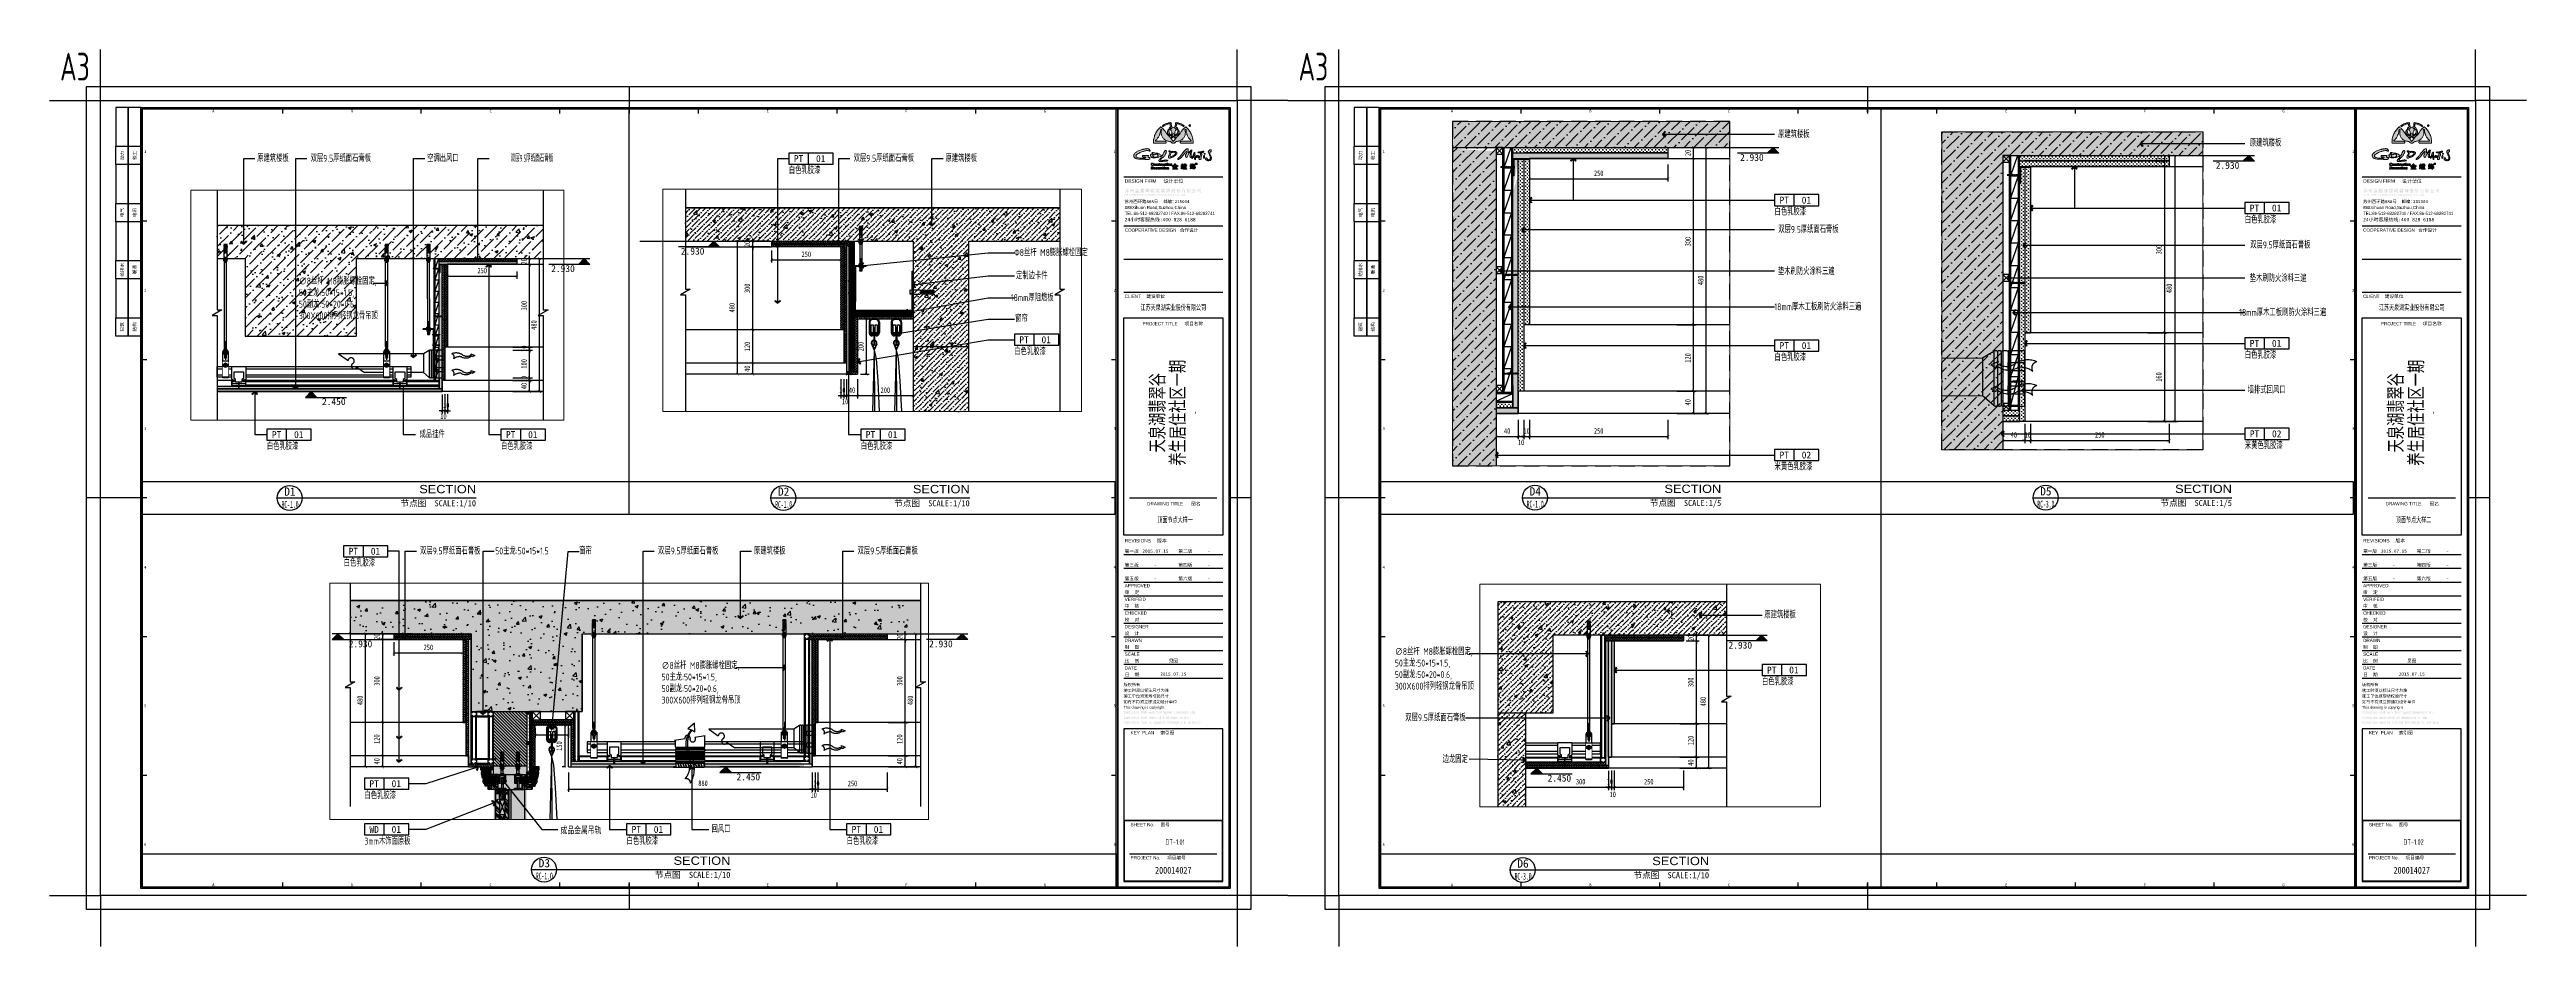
# Paper-space layout 'Layout1' of a CAD drawing. Header units: millimetres. Extents: x 931 to 1824, y 1012 to 1336.
# The model-space entities are those that its viewports show. They can reach past a viewport. Long polylines and large blocks are cut down to what shows.
import ezdxf
from ezdxf.enums import TextEntityAlignment as Align

# ---------------------------------------------------------------- set-up
doc = ezdxf.new("R2010")
doc.units = ezdxf.units.MM
doc.header["$LTSCALE"] = 150
doc.header["$MEASUREMENT"] = 0
for name, pattern in [('CENTER', [50.8, 31.75, -6.35, 6.35, -6.35]), ('CENTER2', [28.575, 19.05, -3.175, 3.175, -3.175]), ('DASH', [0.35, 0.25, -0.1]), ('DASHED', [19.05, 12.7, -6.35]), ('DASHEDX2', [38.1, 25.4, -12.7]), ('M-DASHED', [3.75, 2.5, -1.25])]:
    doc.linetypes.add(name, pattern=pattern)
doc.layers.get('Defpoints').update_dxf_attribs({"color": 6})
for name, color, linetype in [('0-bh(填充)', 251, 'Continuous'), ('05', 8, 'Continuous'), ('1-LIGHT', 136, 'Continuous'), ('2-NORM', 3, 'Continuous'), ('4-Fine(立面细线)', 251, 'Continuous'), ('4-Norm(立面正常)', 134, 'Continuous'), ('4-Wide(立面宽线)', 4, 'Continuous'), ('8', 8, 'Continuous'), ('A-土建墙（含管井、立管）', 6, 'Continuous'), ('A-土建柱', 6, 'Continuous'), ('D-节点填充', 250, 'Continuous'), ('D-造型细线', 146, 'Continuous'), ('DRT', 7, 'Continuous'), ('E-楼板、墙体', 6, 'Continuous'), ('E-立面填充', 250, 'Continuous'), ('E-立面活动家具', 22, 'DASHED'), ('E-立面轮廓线', 4, 'Continuous'), ('E-立面造型线', 3, 'Continuous'), ('E-顶面轮廓线', 4, 'Continuous'), ('F-地坪填充', 250, 'Continuous'), ('IEL-Furn', 1, 'M-DASHED'), ('IRC-18Norm', 30, 'Continuous'), ('PM-FURN-M', 3, 'Continuous'), ('PM-WALL', 2, 'Continuous'), ('PM-WALL-HAT', 8, 'Continuous'), ('PUB_DIM', 8, 'Continuous'), ('W-图框', 251, 'Continuous'), ('W-基础引线', 35, 'Continuous'), ('W-尺寸', 5, 'Continuous'), ('W-文字', 35, 'Continuous'), ('W-索引符号', 2, 'Continuous'), ('完成面-石材', 55, 'Continuous')]:
    doc.layers.add(name, color=color, linetype=linetype)
doc.layers.add('DEFPOINTS(视图框)', color=250, linetype='Continuous', plot=False)
doc.styles.add('A2图框$0$WMF-Arial0', font='arial.ttf')
doc.styles.add('A2图框$0$WMF-宋体0', font='')
doc.styles.add('A2图框$0$WMF-黑体0', font='simhei.ttf')
doc.styles.add('A2图框$0$ZZ', font='simhei.ttf')
doc.styles.add('DIM', font='', dxfattribs={"width": 0.7})
doc.styles.add('NAME-1', font='simhei.ttf')
doc.styles.add('NAME-2', font='swisse.ttf')
doc.styles.get("Standard").update_dxf_attribs({"font": ''})
doc.styles.add('WORD-1', font='tssdeng.shx', dxfattribs={"width": 0.7, "bigfont": 'tssdchn.shx'})
doc.styles.add('WORD-2', font='simhei.ttf')
doc.styles.add('WORD-3', font='')
doc.styles.add('Word-w', font='', dxfattribs={"width": 0.7})
doc.styles.add('XD2008', font='xd-hzs.shx', dxfattribs={"width": 0.5, "bigfont": 'xd-hztxt.shx'})
doc.styles.get('A2图框$0$WMF-宋体0').set_extended_font_data('SimSun', bold=True)
doc.styles.get('DIM').set_extended_font_data('SimSun')
doc.styles.get('Standard').set_extended_font_data('SimSun')
doc.styles.get('WORD-3').set_extended_font_data('SimSun')
doc.styles.get('Word-w').set_extended_font_data('SimSun')
doc.dimstyles.new('10', dxfattribs={"dimscale": 10, "dimtxt": 2, "dimasz": 1, "dimexe": 1, "dimexo": 1, "dimgap": 1, "dimtad": 1, "dimdec": 0, "dimzin": 0, "dimdsep": 46, "dimtxsty": 'DIM', "dimblk": 'ARCHTICK', "dimcen": 0, "dimclrd": 5, "dimclre": 5, "dimclrt": 35, "dimadec": 0, "dimazin": 0, "dimtfac": 0.5, "dimtdec": 0, "dimtix": 1, "dimtmove": 2, "dimatfit": 2, "dimldrblk": 'A', "dimfxl": 0, "dimtolj": 1, "dimtzin": 0, "dimlwd": -1, "dimlwe": -1, "dimarcsym": 0})
doc.dimstyles.new('5', dxfattribs={"dimscale": 5, "dimtxt": 2, "dimasz": 1, "dimexe": 1, "dimexo": 1, "dimgap": 1, "dimtad": 1, "dimdec": 0, "dimzin": 0, "dimdsep": 46, "dimtxsty": 'DIM', "dimblk": 'ARCHTICK', "dimcen": 0, "dimclrd": 5, "dimclre": 5, "dimclrt": 35, "dimadec": 0, "dimazin": 0, "dimtfac": 0.5, "dimtdec": 0, "dimtix": 1, "dimtmove": 2, "dimatfit": 2, "dimldrblk": 'A', "dimfxl": 0, "dimtolj": 1, "dimtzin": 0, "dimlwd": -1, "dimlwe": -1, "dimarcsym": 0})
doc.dimstyles.new('基础引线', dxfattribs={"dimtxt": 3, "dimasz": 0.7, "dimexe": 2, "dimexo": 6, "dimgap": 1, "dimtad": 1, "dimdec": 0, "dimdsep": 46, "dimtxsty": 'Standard', "dimblk1": 'A', "dimblk2": 'A', "dimsah": 1, "dimcen": 3, "dimdle": 200, "dimclrd": 256, "dimclre": 256, "dimclrt": 2, "dimadec": 0, "dimazin": 0, "dimtfac": 1, "dimtdec": 0, "dimtix": 1, "dimtmove": 1, "dimatfit": 3, "dimldrblk": 'A', "dimfxl": 0, "dimtvp": 1, "dimtolj": 1, "dimtzin": 0, "dimarcsym": 0})
pattern_1 = [(45, (99230.191, -116521.305), (6.7351921, 24.69570433), [31.75, -6.35, 0, -6.35])]
pattern_2 = [(0, (-125.1825, 10533.2045), (3.175, 3.175), [1.5875, -4.7625]), (90, (-124.3888, 10532.4108), (-3.175, 3.175), [1.5875, -4.7625])]
pattern_3 = [(50, (420325.24, -238614.749), (18.21847, -1.59391), [1.905, -20.955]), (355, (420325.24, -238614.749), (-3.52428, 19.10566), [1.524, -16.764]), (100.451, (420326.758, -238614.882), (14.69425, 17.51167), [1.619, -17.809]), (46.1842, (420325.24, -238609.67), (27.1079, -4.20423), [2.8575, -31.4325]), (96.6356, (420327.5, -238610.02), (23.74042, 24.74256), [2.4285, -26.7135]), (351.184, (420325.24, -238609.67), (23.74046, 24.7425), [2.286, -25.146]), (21, (420327.78, -238610.939), (15.16149, -10.22655), [1.905, -20.955]), (326, (420327.78, -238610.939), (6.1802, 18.4188), [1.524, -16.764]), (71.4514, (420329.043, -238611.791), (21.34165, 8.19229), [1.619, -17.809]), (37.5, (420325.24, -238614.749), (0.30886, 8.455504), [0, -16.5608, 0, -17.018, 0, -16.8275]), (7.5, (420325.24, -238614.749), (6.681966, 10.018057), [0, -9.7028, 0, -16.1798, 0, -6.4135]), (327.5, (420319.5756, -238614.749), (13.55906, -0.572874), [0, -6.35, 0, -19.812, 0, -26.289]), (317.5, (420317.036, -238614.749), (14.81292, 2.54265), [0, -8.255, 0, -13.1572, 0, -18.669])]

# ---------------------------------------------------------------- blocks, each defined once
blk = doc.blocks.new('*U53')
at = {"layer": 'W-图框', "color": 4, "ltscale": 0.5}
blk.add_lwpolyline([(0, 12), (351.43, 12), (351.43, 0), (0, 0)], close=True, dxfattribs=at)
blk = doc.blocks.new('gslogo')
at = {"ltscale": 0.01}
h = blk.add_hatch(color=251, dxfattribs=at)
h.paths.add_polyline_path([(5197.2, -2065.1), (5196.8, -2065.6), (5196.5, -2065.9), (5196.2, -2066.2), (5195.9, -2066.5), (5195.9, -2066.5), (5196, -2066.5), (5197.6, -2066.5), (5197.8, -2066.3), (5197.8, -2066.2), (5197.9, -2066.3), (5198.2, -2066.6), (5198.2, -2066.7), (5197.3, -2066.7), (5197.3, -2067.4), (5198.1, -2067.4), (5198.4, -2067.1), (5198.8, -2067.5), (5198.8, -2067.5), (5197.3, -2067.5), (5197.3, -2068.8), (5197.5, -2068.8), (5197.9, -2067.6), (5198.5, -2068), (5198.4, -2068), (5198.4, -2068.1), (5198.3, -2068.1), (5198.2, -2068.1), (5198.2, -2068.1), (5198.1, -2068.2), (5197.9, -2068.5), (5197.7, -2068.8), (5198.4, -2068.8), (5198.7, -2068.4), (5199.1, -2068.8), (5199.1, -2068.9), (5195.2, -2068.9), (5195.1, -2068.9), (5195.1, -2068.9), (5195, -2068.7), (5195.1, -2068.8), (5195.2, -2068.8), (5196.8, -2068.8), (5196.8, -2067.5), (5195.5, -2067.5), (5195.4, -2067.5), (5195.4, -2067.6), (5195.3, -2067.4), (5195.4, -2067.4), (5195.5, -2067.4), (5196.8, -2067.4), (5196.8, -2066.7), (5196.1, -2066.7), (5196, -2066.7), (5195.9, -2066.7), (5195.8, -2066.6), (5195.3, -2066.9), (5194.9, -2067.1), (5194.8, -2067), (5195.1, -2066.8), (5195.4, -2066.5), (5195.7, -2066.2), (5196, -2066), (5196.4, -2065.4), (5196.8, -2064.7), (5197.4, -2064.9), (5197.4, -2065), (5197.3, -2065), (5197.3, -2065), (5197.2, -2065), (5197.4, -2065.3), (5197.6, -2065.6), (5197.9, -2065.8), (5198.1, -2066), (5198.4, -2066.1), (5198.7, -2066.2), (5199, -2066.3), (5199.4, -2066.5), (5199.4, -2066.6), (5199.2, -2066.6), (5199.1, -2066.6), (5199, -2066.7), (5198.9, -2066.8), (5198.9, -2066.8), (5198.8, -2066.8), (5198.7, -2066.8), (5198.4, -2066.6), (5198.1, -2066.3), (5197.7, -2066), (5197.4, -2065.6)])
h.paths.add_polyline_path([(5195.6, -2067.7), (5196, -2067.9), (5196.2, -2068), (5196.3, -2068.2), (5196.4, -2068.3), (5196.3, -2068.5), (5196.3, -2068.6), (5196.2, -2068.7), (5196.1, -2068.7), (5195.9, -2068.3), (5195.6, -2067.8)], flags=17)
h.paths.add_polyline_path([(5204.4, -2066), (5204.4, -2065.2), (5204.4, -2064.9), (5204.4, -2064.7), (5204.5, -2064.7), (5204.9, -2064.9), (5204.9, -2064.9), (5204.8, -2065), (5204.8, -2066), (5205.6, -2066), (5205.7, -2065.8), (5205.7, -2065.8), (5205.8, -2065.8), (5205.9, -2065.8), (5206, -2066), (5206.1, -2066.1), (5206.2, -2066.2), (5206.1, -2066.2), (5206.1, -2066.2), (5205.9, -2066.3), (5205.8, -2066.3), (5205.7, -2066.4), (5205.5, -2066.6), (5205.6, -2066.6), (5205.6, -2066.7), (5205.5, -2066.8), (5205.5, -2067.2), (5205.5, -2067.3), (5205.5, -2067.4), (5205.5, -2067.5), (5205.5, -2067.5), (5205.3, -2067.6), (5205.1, -2067.6), (5205.1, -2067.6), (5205.1, -2067.4), (5204.9, -2067.4), (5204.9, -2068), (5205.2, -2068), (5205.5, -2067.8), (5205.9, -2068.2), (5205.8, -2068.2), (5204.9, -2068.2), (5204.9, -2068.7), (5205.4, -2068.7), (5205.7, -2068.5), (5206.1, -2068.8), (5206.1, -2068.9), (5203.4, -2068.9), (5203.3, -2068.9), (5203.2, -2068.9), (5203.1, -2068.7), (5203.2, -2068.7), (5203.4, -2068.7), (5204.5, -2068.7), (5204.5, -2068.2), (5203.9, -2068.2), (5203.8, -2068.2), (5203.8, -2068.2), (5203.7, -2068), (5203.8, -2068), (5203.9, -2068), (5204.5, -2068), (5204.5, -2067.4), (5204.3, -2067.4), (5204.2, -2067.5), (5204.2, -2067.5), (5204.2, -2067.6), (5204.1, -2067.6), (5204, -2067.7), (5203.9, -2067.7), (5203.9, -2067.6), (5203.9, -2067.4), (5203.9, -2066.8), (5203.9, -2066.6), (5203.9, -2066.5), (5204, -2066.5), (5204.2, -2066.6), (5205.1, -2066.6), (5205.2, -2066.4), (5205.4, -2066.5), (5205.5, -2066.3), (5205.6, -2066.1), (5203.9, -2066.1), (5203.9, -2066.4), (5203.8, -2066.6), (5203.7, -2066.7), (5203.6, -2066.7), (5203.5, -2066.7), (5203.5, -2066.6), (5203.4, -2066.6), (5203.4, -2066.5), (5203.5, -2066.5), (5203.5, -2066.3), (5203.7, -2066.1), (5203.8, -2065.8), (5203.9, -2065.8), (5203.9, -2065.9), (5203.9, -2066)])
h.paths.add_polyline_path([(5205.1, -2067.3), (5205.1, -2066.7), (5204.3, -2066.7), (5204.3, -2067.3)], flags=16)
h.paths.add_polyline_path([(5202.5, -2065.9), (5202.5, -2065.2), (5202.5, -2065), (5202.4, -2064.9), (5202.5, -2064.8), (5202.9, -2065), (5202.9, -2065), (5202.8, -2065.1), (5202.8, -2065.9), (5203, -2065.9), (5203.1, -2065.7), (5203.5, -2066), (5203.5, -2066), (5203.4, -2066.1), (5203.4, -2066.9), (5203.4, -2067.2), (5203.4, -2067.3), (5203.4, -2067.3), (5203.3, -2067.3), (5203.2, -2067.4), (5203.1, -2067.4), (5203.1, -2067.4), (5203, -2067.4), (5203, -2067.2), (5202.8, -2067.2), (5202.8, -2068.2), (5203.1, -2068.1), (5203, -2067.9), (5202.9, -2067.6), (5202.9, -2067.5), (5203.2, -2067.8), (5203.4, -2068), (5203.5, -2068.2), (5203.6, -2068.3), (5203.5, -2068.4), (5203.5, -2068.5), (5203.4, -2068.6), (5203.2, -2068.6), (5203.2, -2068.6), (5203.2, -2068.5), (5203.2, -2068.4), (5203.1, -2068.3), (5203.1, -2068.2), (5202.6, -2068.4), (5202.2, -2068.6), (5201.9, -2068.7), (5201.9, -2068.7), (5201.8, -2068.7), (5201.8, -2068.7), (5201.6, -2068.3), (5202.1, -2068.3), (5202.5, -2068.2), (5202.5, -2067.2), (5202.2, -2067.2), (5202.2, -2067.4), (5202.2, -2067.5), (5202.1, -2067.5), (5202.1, -2067.5), (5201.9, -2067.6), (5201.9, -2067.6), (5201.8, -2067.6), (5201.8, -2067.5), (5201.8, -2067.4), (5201.8, -2067.2), (5201.8, -2066), (5201.8, -2065.9), (5201.8, -2065.8), (5201.9, -2065.7), (5202.3, -2065.9)])
h.paths.add_polyline_path([(5202.5, -2067), (5202.5, -2066.1), (5202.2, -2066.1), (5202.2, -2067)], flags=16)
h.paths.add_polyline_path([(5202.8, -2066.1), (5202.8, -2067), (5203, -2067), (5203, -2066.1)], flags=16)
h.paths.add_polyline_path([(5205.4, -2064.9), (5205.8, -2065.3), (5205.7, -2065.3), (5205.6, -2065.4), (5205.3, -2065.6), (5205, -2065.9), (5204.9, -2065.9), (5205.2, -2065.4)], flags=17)
h.paths.add_polyline_path([(5203.7, -2065), (5204, -2065.2), (5204.2, -2065.4), (5204.2, -2065.5), (5204.3, -2065.6), (5204.3, -2065.6), (5204.2, -2065.7), (5204.1, -2065.8), (5204.1, -2065.9), (5203.9, -2065.5), (5203.6, -2065.1)], flags=17)
h.paths.add_polyline_path([(5210.6, -2064.7), (5210.8, -2064.8), (5211, -2064.9), (5211.1, -2065), (5211.1, -2065.1), (5211.1, -2065.1), (5211, -2065.3), (5211, -2065.4), (5210.9, -2065.4), (5210.7, -2065), (5210.6, -2064.7)])
h.paths.add_polyline_path([(5209.7, -2068.1), (5209.9, -2068.1), (5209.8, -2067.9), (5209.7, -2067.6), (5209.8, -2067.6), (5210, -2067.8), (5210.1, -2068), (5210.2, -2068.1), (5210.3, -2068.3), (5210.2, -2068.4), (5210.2, -2068.5), (5210.1, -2068.5), (5210, -2068.6), (5210, -2068.4), (5209.9, -2068.2), (5209.5, -2068.4), (5209.2, -2068.5), (5208.9, -2068.7), (5208.9, -2068.7), (5208.8, -2068.7), (5208.7, -2068.3), (5209, -2068.2), (5209.3, -2068.2), (5209.3, -2067.2), (5209.1, -2067.2), (5209.1, -2067.4), (5209.1, -2067.4), (5209.1, -2067.4), (5209, -2067.5), (5209, -2067.5), (5208.9, -2067.5), (5208.8, -2067.5), (5208.8, -2067.5), (5208.8, -2067.3), (5208.8, -2067), (5208.8, -2065.9), (5208.8, -2065.7), (5208.8, -2065.6), (5208.8, -2065.5), (5209.2, -2065.7), (5209.3, -2065.7), (5209.3, -2065.1), (5209.3, -2064.9), (5209.3, -2064.8), (5209.3, -2064.7), (5209.8, -2064.9), (5209.7, -2065.1), (5209.7, -2065.7), (5209.8, -2065.7), (5209.9, -2065.6), (5210, -2065.6), (5210.2, -2065.8), (5210.2, -2065.9), (5210.2, -2066.8), (5210.2, -2067), (5210.2, -2067.1), (5210.2, -2067.2), (5210.2, -2067.2), (5210.1, -2067.3), (5210, -2067.3), (5209.9, -2067.4), (5209.9, -2067.4), (5209.9, -2067.3), (5209.9, -2067.2), (5209.7, -2067.2)])
h.paths.add_polyline_path([(5209.3, -2067.1), (5209.3, -2065.9), (5209.1, -2065.9), (5209.1, -2067.1)], flags=16)
h.paths.add_polyline_path([(5209.7, -2065.9), (5209.7, -2067.1), (5209.9, -2067.1), (5209.9, -2065.9)], flags=16)
h.paths.add_polyline_path([(5211.9, -2065.3), (5212.3, -2065.3), (5212.5, -2065), (5212.6, -2065), (5212.9, -2065.4), (5212.9, -2065.4), (5212.7, -2065.5), (5212.3, -2066.5), (5212.6, -2066.9), (5212.8, -2067.2), (5212.9, -2067.4), (5212.9, -2067.6), (5212.9, -2067.9), (5212.8, -2068.1), (5212.7, -2068.2), (5212.6, -2068.3), (5212.5, -2068.4), (5212.4, -2068.4), (5212.3, -2068.4), (5212.3, -2068.4), (5212.3, -2068.4), (5212.3, -2068.3), (5212.3, -2068.3), (5212.3, -2068.2), (5212.2, -2068.1), (5212.1, -2068), (5212, -2067.9), (5212, -2069), (5212, -2069.1), (5211.9, -2069.1), (5211.9, -2069.1), (5211.8, -2069.1), (5211.7, -2069.2), (5211.7, -2069.2), (5211.6, -2069.2), (5211.6, -2068.8), (5211.6, -2068.7), (5211.6, -2068.5), (5211.6, -2065.4), (5211.6, -2065.2), (5211.6, -2065), (5211.7, -2065)])
h.paths.add_polyline_path([(5212, -2067.8), (5212.2, -2067.9), (5212.3, -2067.9), (5212.4, -2067.9), (5212.5, -2067.8), (5212.5, -2067.6), (5212.5, -2067.5), (5212.5, -2067.3), (5212.4, -2067.1), (5212.3, -2066.8), (5212, -2066.6), (5212.3, -2065.9), (5212.4, -2065.4), (5212, -2065.4)], flags=16)
h.paths.add_polyline_path([(5211.1, -2067.1), (5210.7, -2067.1), (5210.7, -2068.2), (5211.1, -2068), (5211, -2067.8), (5210.8, -2067.4), (5210.9, -2067.4), (5211.2, -2067.7), (5211.4, -2067.9), (5211.5, -2068.1), (5211.5, -2068.2), (5211.5, -2068.3), (5211.5, -2068.4), (5211.4, -2068.5), (5211.3, -2068.5), (5211.3, -2068.4), (5211.2, -2068.2), (5210.7, -2068.6), (5210.5, -2068.8), (5210.3, -2068.5), (5210.4, -2068.3), (5210.4, -2068.2), (5210.4, -2065.6), (5210.4, -2065.4), (5210.4, -2065.3), (5210.4, -2065.3), (5210.7, -2065.4), (5211.1, -2065.4), (5211.2, -2065.3), (5211.2, -2065.3), (5211.6, -2065.5), (5211.6, -2065.5), (5211.4, -2065.6), (5211.4, -2066.8), (5211.5, -2067.2), (5211.4, -2067.2), (5211.3, -2067.3), (5211.3, -2067.3), (5211.2, -2067.3), (5211.2, -2067.3), (5211.1, -2067.3), (5211.1, -2067.3)])
h.paths.add_polyline_path([(5210.7, -2066.2), (5211.1, -2066.2), (5211.1, -2065.6), (5210.7, -2065.6)], flags=16)
h.paths.add_polyline_path([(5211.1, -2066.3), (5210.7, -2066.3), (5210.7, -2066.9), (5211.1, -2066.9)], flags=16)
h.paths.add_polyline_path([(5175.1, -2052.9), (5175.3, -2052.9), (5175.7, -2053), (5175.9, -2053), (5176.2, -2053.1), (5176.4, -2053.2), (5176.6, -2053.4), (5176.9, -2053.5), (5177.1, -2053.7), (5177.2, -2054), (5177.3, -2054.1), (5177.4, -2054.3), (5177.5, -2054.5), (5177.6, -2054.8), (5177.5, -2055), (5177.5, -2055), (5177.3, -2054.9), (5177.1, -2054.9), (5176.8, -2054.8), (5176.5, -2054.6), (5176.2, -2054.6), (5175.9, -2054.5), (5175.3, -2054.5), (5174.8, -2054.5), (5174.2, -2054.6), (5173.7, -2054.7), (5173.3, -2054.8), (5172.8, -2054.9), (5172.3, -2055.1), (5171.8, -2055.2), (5171.1, -2055.5), (5170.3, -2055.8), (5169.6, -2056.1), (5168.9, -2056.5), (5168.3, -2056.8), (5167.5, -2057.2), (5167.2, -2057.5), (5166.9, -2057.8), (5166.7, -2058), (5166.6, -2058.1), (5166.6, -2058.3), (5166.5, -2058.4), (5166.5, -2058.7), (5166.6, -2059.1), (5166.7, -2059.3), (5167, -2059.5), (5167.3, -2059.7), (5167.7, -2059.9), (5168.6, -2060.1), (5169.6, -2060.3), (5170.7, -2060.3), (5171.7, -2060.4), (5172.1, -2060.3), (5172.5, -2060.4), (5173, -2060.3), (5173.5, -2060.3), (5173.7, -2060.2), (5173.9, -2060.1), (5174, -2060), (5174.1, -2060), (5174.1, -2059.9), (5174.1, -2059.7), (5174.1, -2059.6), (5174.1, -2059.5), (5173.5, -2059.4), (5173, -2059.4), (5172.7, -2059.5), (5172.4, -2059.6), (5172.3, -2059.6), (5172.1, -2059.5), (5172, -2059.4), (5171.9, -2059.3), (5171.7, -2059), (5171.7, -2058.6), (5171.7, -2058.5), (5171.7, -2058.3), (5172.8, -2058.3), (5173.9, -2058.3), (5174.9, -2058.3), (5176, -2058.3), (5176.3, -2058.3), (5176.5, -2058.4), (5176.5, -2058.4), (5176.5, -2058.4), (5176.5, -2058.4), (5176.3, -2058.7), (5176.1, -2058.9), (5176, -2059.1), (5176, -2059.3), (5176.1, -2059.5), (5176.1, -2059.6), (5176.2, -2059.7), (5176.4, -2059.8), (5176.7, -2059.8), (5177.1, -2059.8), (5177.2, -2059.8), (5177.3, -2059.9), (5177.4, -2060.2), (5177.4, -2060.6), (5177.3, -2060.9), (5177.2, -2061.1), (5177, -2061.2), (5176.7, -2061.3), (5176.4, -2061.4), (5176, -2061.4), (5175.2, -2061.4), (5174.6, -2061.4), (5174.2, -2061.4), (5173.7, -2061.4), (5173.3, -2061.3), (5172.8, -2061.3), (5172.4, -2061.3), (5171.9, -2061.3), (5171.4, -2061.3), (5170.9, -2061.3), (5170.6, -2061.3), (5170.3, -2061.2), (5169.8, -2061.2), (5169.2, -2061.2), (5168.8, -2061.2), (5168.4, -2061.1), (5167.9, -2061), (5167.5, -2060.9), (5167, -2060.8), (5166.4, -2060.6), (5166.2, -2060.5), (5165.9, -2060.4), (5165.7, -2060.3), (5165.5, -2060.1), (5165.2, -2059.7), (5165, -2059.4), (5164.8, -2058.9), (5164.7, -2058.5), (5164.8, -2058.3), (5164.8, -2058.1), (5164.9, -2057.8), (5165, -2057.6), (5165.2, -2057.1), (5165.6, -2056.7), (5166, -2056.2), (5166.4, -2055.9), (5166.8, -2055.6), (5167.2, -2055.3), (5167.8, -2054.9), (5168.5, -2054.6), (5169.2, -2054.4), (5170, -2054.1), (5170.6, -2053.9), (5171.2, -2053.7), (5171.5, -2053.6), (5171.9, -2053.6), (5172, -2053.5), (5172.2, -2053.5), (5172.6, -2053.4), (5173, -2053.3), (5173.4, -2053.2), (5173.8, -2053.1), (5174, -2053.1), (5174.2, -2053.1), (5174.5, -2053), (5174.9, -2053), (5175, -2052.9)])
h.paths.add_polyline_path([(5192.6, -2054.6), (5193, -2054.8), (5193.3, -2055), (5193.7, -2055.1), (5194.1, -2055.2), (5194.3, -2055.2), (5194.6, -2055.2), (5194.8, -2055.2), (5195.1, -2055.1), (5195.4, -2055), (5195.8, -2055.1), (5196.2, -2055.1), (5196.6, -2055.2), (5196.9, -2055.2), (5197.3, -2055.3), (5197.7, -2055.5), (5198.1, -2055.8), (5198.3, -2055.9), (5198.4, -2056.1), (5198.5, -2056.3), (5198.5, -2056.6), (5198.4, -2056.8), (5198.3, -2057), (5198.1, -2057.2), (5198, -2057.4), (5197.6, -2057.9), (5197.2, -2058.3), (5196.7, -2058.6), (5196.2, -2059), (5195.7, -2059.3), (5195.2, -2059.5), (5194.6, -2059.8), (5194.1, -2060), (5193.7, -2060.2), (5193.2, -2060.3), (5192.9, -2060.4), (5192.5, -2060.4), (5192.5, -2060.3), (5192.4, -2060.3), (5192.2, -2060.3), (5192.1, -2060.3), (5191.9, -2060), (5191.8, -2059.8), (5191.8, -2059.5), (5191.8, -2059.3), (5192, -2058.7), (5192.3, -2058.2), (5192.5, -2057.7), (5192.8, -2057.1), (5193, -2056.6), (5193.1, -2056.1), (5193.1, -2056), (5193.1, -2055.8), (5193, -2055.8), (5192.9, -2055.7), (5192.6, -2055.6), (5192.4, -2055.5), (5192.3, -2055.4), (5192.3, -2055.2), (5192.2, -2055), (5192.2, -2054.8), (5192.4, -2054.7)])
h.paths.add_polyline_path([(5195.4, -2055.7), (5195.4, -2055.8), (5195.1, -2055.8), (5194.8, -2055.9), (5194.6, -2055.9), (5194.3, -2056), (5194, -2056.3), (5193.7, -2056.7), (5193.6, -2057.2), (5193.4, -2057.9), (5193.3, -2058.3), (5193.2, -2058.6), (5193.2, -2058.9), (5193.3, -2059.1), (5193.4, -2059.2), (5193.5, -2059.3), (5193.7, -2059.3), (5193.8, -2059.3), (5194.2, -2059.2), (5194.6, -2059.1), (5195.3, -2058.7), (5196.1, -2058.3), (5196.4, -2058.1), (5196.7, -2057.8), (5196.9, -2057.5), (5197.2, -2057.1), (5197.3, -2056.9), (5197.3, -2056.6), (5197.3, -2056.5), (5197.2, -2056.3), (5197.2, -2056.2), (5197.1, -2056.1), (5196.9, -2056), (5196.7, -2055.9), (5196.5, -2055.9), (5196.2, -2055.8), (5195.8, -2055.8)], flags=16)
h.paths.add_polyline_path([(5189.4, -2054.5), (5189.6, -2054.5), (5189.9, -2054.5), (5190.1, -2054.6), (5190.2, -2054.7), (5190.3, -2054.8), (5190.3, -2054.9), (5190.3, -2055), (5190.3, -2055.3), (5190.2, -2055.7), (5190, -2056.2), (5189.6, -2057.1), (5189.3, -2057.7), (5189, -2058.1), (5188.7, -2058.5), (5188.4, -2059), (5188, -2059.3), (5187.4, -2059.9), (5186.8, -2060.5), (5186.5, -2060.7), (5186.2, -2061), (5186, -2061.2), (5185.8, -2061.5), (5185.7, -2061.7), (5185.7, -2061.8), (5185.8, -2062), (5185.8, -2062.1), (5185.9, -2062.2), (5186, -2062.3), (5186.1, -2062.4), (5186.3, -2062.5), (5186.4, -2062.5), (5186.7, -2062.5), (5186.9, -2062.4), (5187.2, -2062.3), (5187.7, -2062.2), (5188.2, -2062.1), (5188.4, -2062), (5188.6, -2062), (5188.8, -2061.9), (5189, -2061.9), (5189.3, -2061.9), (5189.7, -2061.8), (5190.2, -2061.8), (5190.8, -2061.9), (5191, -2062), (5191.2, -2062.1), (5191.4, -2062.2), (5191.5, -2062.4), (5191.5, -2062.5), (5191.5, -2062.5), (5191.2, -2062.6), (5191, -2062.6), (5190.9, -2062.6), (5190.7, -2062.6), (5190.5, -2062.6), (5190.3, -2062.7), (5189.8, -2062.7), (5189.3, -2062.7), (5189.1, -2062.8), (5188.9, -2062.8), (5188.1, -2062.8), (5187.4, -2062.9), (5187, -2062.9), (5186.4, -2063), (5185.9, -2063.1), (5185.4, -2063.1), (5185.1, -2063.1), (5184.8, -2063.1), (5184.6, -2063), (5184.5, -2062.9), (5184.3, -2062.6), (5184.3, -2062.5), (5184.3, -2062.3), (5184.3, -2062.1), (5184.5, -2062), (5184.6, -2061.8), (5185, -2061.3), (5185.4, -2060.8), (5185.8, -2060.4), (5186.1, -2059.9), (5186.2, -2059.8), (5186.3, -2059.6), (5186.3, -2059.4), (5186.2, -2059.3), (5186, -2059.2), (5185.9, -2059.1), (5185.7, -2059.1), (5185.5, -2059.1), (5184.9, -2059.3), (5184.3, -2059.5), (5183.9, -2059.6), (5183.4, -2059.8), (5182.9, -2059.9), (5182.5, -2059.9), (5181.8, -2060.1), (5181.1, -2060.2), (5180.7, -2060.2), (5180.4, -2060.2), (5180, -2060.2), (5179.7, -2060.1), (5179.6, -2060), (5179.5, -2060), (5179.1, -2059.9), (5178.9, -2059.8), (5178.6, -2059.6), (5178.3, -2059.3), (5178, -2059), (5177.9, -2058.7), (5177.8, -2058.5), (5177.8, -2058.3), (5177.9, -2058), (5177.9, -2057.9), (5177.9, -2057.7), (5178, -2057.5), (5178.2, -2057.4), (5178.3, -2057.3), (5178.5, -2057.2), (5178.7, -2057.2), (5178.8, -2057.2), (5179, -2057.3), (5179.3, -2057.4), (5179.6, -2057.5), (5179.9, -2057.3), (5180, -2057), (5180, -2056.9), (5179.9, -2056.9), (5179.8, -2056.9), (5179.7, -2056.8), (5179.5, -2056.8), (5179.3, -2056.8), (5179.2, -2056.7), (5179.1, -2056.5), (5179, -2056.5), (5179, -2056.5), (5179, -2056.4), (5179, -2056.4), (5179.2, -2056.2), (5179.4, -2056.1), (5179.7, -2056.1), (5180, -2056.1), (5180.7, -2056.2), (5181.1, -2056.2), (5182.2, -2056.4), (5183.2, -2056.6), (5183.7, -2056.8), (5184.1, -2056.9), (5184.6, -2057.1), (5185.1, -2057.3), (5185.5, -2057.7), (5186.1, -2058.1), (5186.3, -2058.2), (5186.4, -2058.4), (5186.5, -2058.5), (5186.7, -2058.6), (5186.8, -2058.6), (5187, -2058.6), (5187, -2058.5), (5187.1, -2058.4), (5187.3, -2058.1), (5187.4, -2057.7), (5187.8, -2056.9), (5188.3, -2056), (5188.8, -2055.3)])
h.paths.add_polyline_path([(5181.7, -2057.2), (5181.6, -2057.3), (5181.5, -2057.4), (5181.4, -2057.6), (5181.3, -2057.8), (5181.2, -2057.9), (5180.9, -2057.9), (5180.7, -2057.9), (5180.4, -2057.9), (5180.1, -2057.9), (5179.9, -2058), (5179.8, -2058), (5179.8, -2058.1), (5179.7, -2058.2), (5179.7, -2058.3), (5179.7, -2058.6), (5179.8, -2059), (5179.8, -2059.1), (5179.9, -2059.2), (5180.1, -2059.3), (5180.2, -2059.5), (5180.5, -2059.6), (5180.9, -2059.7), (5181.3, -2059.7), (5181.6, -2059.7), (5182, -2059.6), (5182.3, -2059.6), (5182.5, -2059.5), (5182.8, -2059.5), (5183, -2059.4), (5183.3, -2059.3), (5183.5, -2059.1), (5183.7, -2058.9), (5183.7, -2058.7), (5183.8, -2058.6), (5183.8, -2058.4), (5183.8, -2058.3), (5183.7, -2058.1), (5183.6, -2057.9), (5183.5, -2057.8), (5183.4, -2057.6), (5183, -2057.4), (5182.6, -2057.3), (5182.2, -2057.2)], flags=16)
h.paths.add_polyline_path([(5224.5, -2054), (5224.8, -2054), (5225, -2054), (5225.1, -2054.1), (5225.2, -2054.2), (5225.2, -2054.3), (5225.2, -2054.4), (5225.2, -2054.7), (5225.2, -2055), (5225.1, -2055.2), (5225, -2055.4), (5225, -2055.4), (5225, -2055.5), (5224.8, -2055.5), (5224.6, -2055.5), (5224.5, -2055.6), (5224.4, -2055.7), (5224.3, -2055.8), (5224.2, -2055.9), (5224.1, -2056.1), (5224.1, -2056.4), (5224.2, -2056.7), (5224.2, -2056.9), (5224.5, -2057.5), (5224.8, -2058.1), (5224.9, -2058.5), (5225.1, -2059), (5225.2, -2059.5), (5225.4, -2060), (5225.4, -2060.3), (5225.4, -2060.6), (5225.3, -2060.7), (5225.3, -2060.9), (5225.2, -2061.2), (5225.1, -2061.5), (5224.9, -2061.7), (5224.7, -2062), (5224.4, -2062.1), (5224.1, -2062.3), (5223.8, -2062.3), (5223.4, -2062.4), (5223, -2062.4), (5222.7, -2062.3), (5222.3, -2062.2), (5222, -2062.1), (5221.8, -2062), (5221.6, -2061.9), (5221.3, -2061.8), (5221.2, -2061.6), (5221, -2061.4), (5220.9, -2061.2), (5220.9, -2060.9), (5221, -2060.6), (5221, -2060.5), (5221, -2060.4), (5221.1, -2060.3), (5221.2, -2060.2), (5221.3, -2060.2), (5221.6, -2060.2), (5221.8, -2060.2), (5221.9, -2060.3), (5222, -2060.5), (5222.1, -2060.8), (5222.3, -2061), (5222.4, -2061.2), (5222.6, -2061.5), (5222.9, -2061.6), (5223.2, -2061.7), (5223.6, -2061.7), (5223.9, -2061.6), (5224.1, -2061.5), (5224.3, -2061.3), (5224.4, -2061.2), (5224.4, -2061), (5224.5, -2060.8), (5224.5, -2060.5), (5224.6, -2060.3), (5224.6, -2060), (5224.5, -2059.7), (5224.4, -2059.2), (5224.2, -2058.6), (5223.8, -2057.8), (5223.3, -2056.8), (5223.1, -2056.3), (5223, -2055.8), (5223, -2055.5), (5223.1, -2055.3), (5223.1, -2055), (5223.3, -2054.8), (5223.5, -2054.6), (5223.6, -2054.4), (5223.8, -2054.2), (5224, -2054.1), (5224.3, -2054)])
h.paths.add_polyline_path([(5220.2, -2056.7), (5220.3, -2056.7), (5220.4, -2056.8), (5220.5, -2056.9), (5220.5, -2057.1), (5220.5, -2057.2), (5220.5, -2057.3), (5220.4, -2057.4), (5220.3, -2057.4), (5220.1, -2057.4), (5220, -2057.4), (5219.9, -2057.3), (5219.9, -2057.3), (5219.8, -2057), (5219.8, -2056.8), (5219.8, -2056.8), (5220, -2056.7)])
h.paths.add_polyline_path([(5218.9, -2054.9), (5219.2, -2054.9), (5219.4, -2055), (5219.5, -2055), (5219.5, -2055), (5219.6, -2055.2), (5219.6, -2055.3), (5219.6, -2055.4), (5219.6, -2055.5), (5219.5, -2055.6), (5219.3, -2055.7), (5219.2, -2055.7), (5218.9, -2055.7), (5219, -2055.8), (5218.9, -2055.8), (5218.9, -2055.9), (5218.9, -2055.9), (5218.2, -2056), (5217.5, -2056.2), (5217, -2056.2), (5216.5, -2056.2), (5215.9, -2056.2), (5215.4, -2056.2), (5215.2, -2056.1), (5215, -2056.1), (5214.9, -2056), (5214.8, -2055.9), (5214.8, -2055.9), (5214.8, -2055.8), (5214.9, -2055.7), (5215, -2055.6), (5215.1, -2055.6), (5215.3, -2055.6), (5215.6, -2055.5), (5215.9, -2055.6), (5216.5, -2055.5), (5217.1, -2055.5), (5217.5, -2055.4), (5217.7, -2055.4), (5218, -2055.3), (5218.3, -2055.2), (5218.7, -2055.1)])
h.paths.add_polyline_path([(5217.7, -2056.7), (5217.8, -2056.7), (5218, -2056.8), (5218, -2056.9), (5218.1, -2057.1), (5218, -2057.4), (5218, -2057.9), (5217.7, -2058.7), (5217.5, -2059.3), (5217.4, -2059.8), (5217.4, -2060.4), (5217.4, -2060.7), (5217.3, -2061), (5217.3, -2061.1), (5217.3, -2061.3), (5217, -2061.3), (5216.8, -2061.4), (5216.5, -2061.4), (5216.3, -2061.4), (5216.1, -2061.4), (5215.9, -2061.3), (5215.8, -2061.2), (5215.7, -2061), (5215.7, -2060.8), (5215.7, -2060.6), (5215.8, -2060.2), (5216, -2059.8), (5216.2, -2059.4), (5216.4, -2059), (5216.6, -2058.4), (5216.8, -2057.8), (5216.8, -2057.7), (5216.8, -2057.6), (5216.9, -2057.4), (5216.9, -2057.1), (5216.9, -2057), (5217, -2056.9), (5217.1, -2056.8), (5217.2, -2056.8), (5217.5, -2056.7)])
h.paths.add_polyline_path([(5212.5, -2055.7), (5212.6, -2055.8), (5212.6, -2056), (5212.6, -2056.5), (5212.6, -2057), (5212.7, -2057.9), (5212.9, -2059.3), (5213, -2060), (5213, -2060.7), (5213, -2060.9), (5213, -2061.2), (5212.9, -2061.3), (5212.9, -2061.5), (5212.8, -2061.5), (5212.7, -2061.5), (5212.5, -2061.3), (5212.4, -2061.1), (5212.3, -2060.9), (5212.3, -2060.6), (5212.3, -2060.4), (5212.2, -2060.2), (5212.2, -2059.9), (5212, -2059.8), (5211.8, -2059.7), (5211.6, -2059.7), (5211.4, -2059.7), (5211.2, -2059.7), (5211.1, -2059.7), (5210.9, -2059.8), (5210.6, -2060.3), (5210.3, -2060.7), (5210.2, -2060.6), (5210.2, -2060.5), (5210.2, -2060.2), (5210.1, -2059.9), (5210.1, -2059.6), (5210, -2059.3), (5210.2, -2059.3), (5210.3, -2059.2), (5210.5, -2059.2), (5210.7, -2059.2), (5210.8, -2058.8), (5211, -2058.5), (5211.1, -2058.1), (5211.3, -2057.7), (5211.4, -2057.3), (5211.6, -2056.9), (5211.7, -2056.6), (5211.8, -2056.3), (5212.1, -2056)])
h.paths.add_polyline_path([(5211.7, -2058), (5211.6, -2058.2), (5211.5, -2058.3), (5211.5, -2058.5), (5211.5, -2058.7), (5211.5, -2058.8), (5211.6, -2058.9), (5211.7, -2059), (5211.8, -2059), (5211.9, -2059), (5212, -2058.8), (5212.2, -2058.7), (5212.2, -2058.5), (5212.2, -2058.3), (5212.1, -2058.2), (5211.9, -2058.1)], flags=16)
h.paths.add_polyline_path([(5214.4, -2058.2), (5214.5, -2058.3), (5214.7, -2058.4), (5214.8, -2058.6), (5214.8, -2058.8), (5215.1, -2058.7), (5215.3, -2058.5), (5215.4, -2058.5), (5215.5, -2058.4), (5215.6, -2058.4), (5215.7, -2058.5), (5215.6, -2058.9), (5215.4, -2059.3), (5215.3, -2059.5), (5215.2, -2059.8), (5215.1, -2060), (5214.9, -2060), (5214.9, -2060), (5214.8, -2059.7), (5214.5, -2059.3), (5214.4, -2059.3), (5214.3, -2059.3), (5214.3, -2059.3), (5214.2, -2059.4), (5214.1, -2059.6), (5214, -2059.8), (5213.9, -2059.9), (5213.9, -2060), (5213.8, -2060), (5213.7, -2060), (5213.6, -2059.9), (5213.6, -2059.7), (5213.6, -2059.5), (5213.6, -2059.3), (5213.8, -2058.9), (5213.9, -2058.6), (5214, -2058.4), (5214.1, -2058.3), (5214.2, -2058.2)])
h.paths.add_polyline_path([(5219.5, -2058.3), (5219.7, -2058.4), (5219.8, -2058.4), (5219.9, -2058.5), (5220, -2058.6), (5220.1, -2059.1), (5220, -2059.6), (5220, -2059.9), (5220, -2060.2), (5219.9, -2060.4), (5219.8, -2060.5), (5219.5, -2060.5), (5219.3, -2060.5), (5219.2, -2060.3), (5219.2, -2060), (5219.2, -2059.5), (5219.2, -2059.1), (5219.2, -2058.9), (5219.3, -2058.7), (5219.4, -2058.5)])
h.paths.add_polyline_path([(5206.9, -2053), (5207.1, -2053.1), (5207.3, -2053.3), (5207.3, -2053.6), (5207.3, -2054), (5207.3, -2054.5), (5207.3, -2055), (5207.2, -2055.4), (5207.2, -2055.7), (5207.2, -2056), (5207.3, -2056.3), (5207.3, -2056.3), (5207.3, -2056.3), (5207.4, -2056.3), (5207.4, -2056.3), (5207.8, -2056), (5208.1, -2055.6), (5208.6, -2055.2), (5209, -2054.8), (5209.3, -2054.5), (5209.6, -2054.2), (5209.8, -2054.1), (5210, -2054), (5210.1, -2054.1), (5210.2, -2054.2), (5210.2, -2054.4), (5210.2, -2054.5), (5210.1, -2055), (5210, -2055.6), (5209.9, -2056.1), (5209.7, -2056.6), (5209.6, -2057.3), (5209.5, -2058), (5209.5, -2058.4), (5209.6, -2058.8), (5209.7, -2059.2), (5209.7, -2059.5), (5209.5, -2059.7), (5209.2, -2059.9), (5209.2, -2060), (5209.1, -2060), (5208.9, -2059.8), (5208.7, -2059.5), (5208.6, -2059.1), (5208.6, -2058.7), (5208.6, -2058.2), (5208.8, -2057.7), (5209, -2057.1), (5209.2, -2056.6), (5209.3, -2056.1), (5209.4, -2055.6), (5209.5, -2055.2), (5209.7, -2054.7), (5209.5, -2054.8), (5209.5, -2054.8), (5209.3, -2055.1), (5209.1, -2055.3), (5208.9, -2055.5), (5208.7, -2055.8), (5208.4, -2056), (5208.2, -2056.4), (5207.9, -2056.8), (5207.6, -2057.2), (5207.3, -2057.7), (5207, -2058.2), (5206.7, -2058.8), (5206.4, -2059.5), (5206.3, -2059.6), (5206.1, -2059.7), (5205.9, -2059.8), (5205.6, -2059.7), (5205.5, -2059.6), (5205.4, -2059.5), (5205.3, -2059.2), (5205.2, -2059), (5205.1, -2058.4), (5205.1, -2058), (5205.3, -2057.6), (5205.6, -2057.3), (5205.9, -2057), (5206, -2056.6), (5206.1, -2056.1), (5206.2, -2055.7), (5206.2, -2055.6), (5206.1, -2055.4), (5206.1, -2055.3), (5206, -2055.3), (5205.9, -2055.3), (5205.9, -2055.3), (5205.6, -2055.4), (5205.3, -2055.7), (5204.9, -2056.2), (5204.4, -2056.7), (5203.5, -2057.9), (5202.9, -2058.5), (5202.5, -2059.1), (5202, -2059.6), (5201.5, -2060.1), (5201, -2060.6), (5200.6, -2060.9), (5200.2, -2061.2), (5200, -2061.3), (5199.7, -2061.5), (5199.5, -2061.5), (5199.2, -2061.5), (5199.1, -2061.3), (5199, -2061.2), (5199.1, -2060.9), (5199.3, -2060.7), (5199.6, -2060.4), (5199.8, -2060.2), (5200.4, -2059.6), (5200.9, -2059.2), (5201.3, -2058.7), (5201.6, -2058.3), (5202, -2057.9), (5202.3, -2057.4), (5203.1, -2056.3), (5204.2, -2054.9), (5204.8, -2054.2), (5205.4, -2053.6), (5205.7, -2053.4), (5206, -2053.3), (5206.3, -2053.2), (5206.5, -2053.1), (5206.7, -2053.1)])
h.paths.add_polyline_path([(5192.2, -2038.7), (5192.2, -2038.6), (5192.2, -2038.5), (5192.1, -2038.4), (5192, -2038.3), (5191.8, -2038.3), (5191.7, -2038.3), (5191.5, -2038.4), (5191.4, -2038.8), (5191.2, -2039.2), (5191.1, -2039.6), (5191.1, -2040), (5191.1, -2040.5), (5191.2, -2040.9), (5191.4, -2041.3), (5191.6, -2041.7), (5191.9, -2042), (5192.3, -2042.3), (5192.7, -2042.5), (5193, -2042.7), (5193.1, -2042.7), (5193.2, -2042.7), (5193.3, -2042.7), (5193.4, -2042.6), (5193.5, -2042.4), (5193.6, -2042.3), (5193.5, -2042.1), (5193.4, -2042), (5193.1, -2041.8), (5192.9, -2041.5), (5192.7, -2041.2), (5192.5, -2040.9), (5192.4, -2040.5), (5192.3, -2040.2), (5192.2, -2039.7), (5192.2, -2039.4), (5192.2, -2039)], flags=17)
h.paths.add_polyline_path([(5193.1, -2033.8), (5193.1, -2033.7), (5193, -2033.6), (5192.9, -2033.6), (5192.8, -2033.5), (5192.8, -2033.5), (5192.1, -2033.7), (5191.4, -2033.9), (5190.8, -2034.1), (5190.2, -2034.3), (5189.6, -2034.6), (5189, -2034.9), (5188.4, -2035.2), (5187.8, -2035.6), (5187.7, -2035.6), (5187.6, -2035.6), (5187.5, -2035.6), (5187.3, -2035.5), (5187.2, -2035.4), (5187.2, -2035.2), (5187.3, -2035), (5187.4, -2034.8), (5188.1, -2034.4), (5188.8, -2034.1), (5189.5, -2033.7), (5190.3, -2033.4), (5191, -2033.2), (5191.8, -2032.9), (5192.6, -2032.8), (5193.5, -2032.6), (5193.5, -2032.6), (5193.7, -2032.7), (5193.8, -2032.7), (5193.9, -2032.9), (5193.9, -2033), (5194.2, -2035.3), (5194.2, -2035.3), (5194.1, -2035.5), (5194, -2035.6), (5193.9, -2035.7), (5193.8, -2035.7), (5193.6, -2035.7), (5193.5, -2035.6), (5193.4, -2035.5), (5193.3, -2035.4), (5193.2, -2034.6)])
h.paths.add_polyline_path([(5195.6, -2048.7), (5195.3, -2048.6), (5195.1, -2048.6), (5194.8, -2048.4), (5194.6, -2048.3), (5194, -2047.9), (5193.4, -2047.5), (5192.7, -2047.3), (5192, -2047.2), (5191.4, -2047), (5190.8, -2046.9), (5190.3, -2046.7), (5189.7, -2046.4), (5189.2, -2046.1), (5188.8, -2045.8), (5188.3, -2045.4), (5187.9, -2044.9), (5187.5, -2044.5), (5187.2, -2044), (5187, -2043.5), (5186.7, -2043), (5186.5, -2042.4), (5186.4, -2041.8), (5186.3, -2041.2), (5186.3, -2040.6), (5186.3, -2040), (5186.3, -2039.5), (5186.4, -2039), (5186.6, -2038.4), (5186.6, -2038.4), (5186.6, -2038.3), (5186.6, -2038.1), (5186.5, -2038), (5186.4, -2037.9), (5186.2, -2037.9), (5186, -2037.9), (5185.9, -2038), (5185.8, -2038.1), (5185.8, -2038.3), (5185.7, -2038.9), (5185.6, -2039.5), (5185.5, -2040.1), (5185.4, -2040.7), (5185.2, -2041.2), (5185.1, -2041.8), (5184.9, -2042.3), (5184.6, -2042.9), (5184.3, -2043.4), (5184, -2043.9), (5183.7, -2044.4), (5183.4, -2044.8), (5183, -2045.3), (5182.7, -2045.8), (5182.3, -2046.2), (5181.8, -2046.6), (5181.7, -2046.7), (5181.7, -2046.9), (5181.7, -2047), (5181.8, -2047.1), (5182, -2047.2), (5182.1, -2047.2), (5189.6, -2047.2), (5189.7, -2047.3), (5189.8, -2047.3), (5189.9, -2047.4), (5190, -2047.4), (5190.1, -2047.5), (5190.2, -2047.7), (5190.2, -2047.8), (5190.2, -2048), (5190.2, -2048.1), (5190.2, -2048.2), (5190.1, -2048.4), (5190, -2048.5), (5189.9, -2048.5), (5189.8, -2048.6), (5189.7, -2048.7), (5189.6, -2048.7), (5180.3, -2048.7), (5180.3, -2048.3), (5180.2, -2047.9), (5180.3, -2047), (5180.3, -2046.1), (5180.5, -2045.3), (5180.7, -2044.4), (5180.9, -2043.6), (5181.1, -2042.8), (5181.4, -2042), (5181.7, -2041.3), (5182.1, -2040.6), (5182.5, -2039.8), (5182.9, -2039.2), (5183.4, -2038.5), (5183.9, -2037.9), (5184.5, -2037.2), (5185.1, -2036.7), (5185.7, -2036.1), (5185.8, -2036), (5186, -2036), (5186.1, -2036), (5186.3, -2036.1), (5186.7, -2036.6), (5187.3, -2037), (5187.7, -2037.5), (5188.1, -2038), (5188.6, -2038.5), (5189, -2039.1), (5189.4, -2039.6), (5189.8, -2040.2), (5190.4, -2041.1), (5191.1, -2042), (5191.8, -2042.9), (5192.6, -2043.6), (5193.5, -2044.5), (5194.3, -2045.5), (5195, -2046.5), (5195.6, -2047.5), (5196.3, -2046.5), (5197.1, -2045.5), (5197.8, -2044.5), (5198.7, -2043.6), (5199.5, -2042.9), (5200.3, -2042), (5201, -2041.1), (5201.6, -2040.2), (5201.9, -2039.6), (5202.3, -2039.1), (5202.7, -2038.5), (5203.1, -2038), (5203.6, -2037.5), (5204.1, -2037), (5204.5, -2036.6), (5205.1, -2036.1), (5205.2, -2036), (5205.3, -2036), (5205.5, -2036), (5205.6, -2036.1), (5206.3, -2036.7), (5206.8, -2037.2), (5207.4, -2037.9), (5207.9, -2038.5), (5208.4, -2039.2), (5208.8, -2039.8), (5209.2, -2040.6), (5209.6, -2041.3), (5209.9, -2042), (5210.2, -2042.8), (5210.5, -2043.6), (5210.7, -2044.4), (5210.8, -2045.3), (5211, -2046.1), (5211.1, -2047), (5211.1, -2047.9), (5211.1, -2048.3), (5211.1, -2048.7), (5201.8, -2048.7), (5201.6, -2048.7), (5201.5, -2048.6), (5201.4, -2048.5), (5201.3, -2048.5), (5201.2, -2048.4), (5201.1, -2048.2), (5201.1, -2048.1), (5201.1, -2048), (5201.1, -2047.8), (5201.1, -2047.7), (5201.2, -2047.5), (5201.3, -2047.4), (5201.4, -2047.4), (5201.5, -2047.3), (5201.6, -2047.3), (5201.8, -2047.2), (5209.2, -2047.2), (5209.3, -2047.2), (5209.5, -2047.1), (5209.5, -2047), (5209.6, -2046.9), (5209.5, -2046.7), (5209.4, -2046.6), (5209, -2046.2), (5208.7, -2045.8), (5208.2, -2045.3), (5207.9, -2044.8), (5207.6, -2044.4), (5207.3, -2043.9), (5207, -2043.4), (5206.7, -2042.9), (5206.5, -2042.3), (5206.3, -2041.8), (5206.1, -2041.2), (5205.9, -2040.7), (5205.8, -2040.1), (5205.7, -2039.5), (5205.6, -2038.9), (5205.6, -2038.3), (5205.5, -2038.1), (5205.4, -2038), (5205.3, -2037.9), (5205.1, -2037.9), (5205, -2037.9), (5204.8, -2038), (5204.7, -2038.1), (5204.7, -2038.3), (5204.7, -2038.4), (5204.7, -2038.4), (5204.9, -2039), (5205, -2039.5), (5205.1, -2040), (5205.1, -2040.6), (5205, -2041.2), (5205, -2041.8), (5204.8, -2042.4), (5204.7, -2043), (5204.4, -2043.5), (5204.1, -2044), (5203.8, -2044.5), (5203.4, -2044.9), (5203, -2045.4), (5202.6, -2045.8), (5202.1, -2046.1), (5201.6, -2046.4), (5201.1, -2046.7), (5200.5, -2046.9), (5199.9, -2047), (5199.3, -2047.2), (5198.6, -2047.3), (5198, -2047.5), (5197.4, -2047.9), (5196.8, -2048.3), (5196.5, -2048.4), (5196.3, -2048.6), (5196, -2048.6)])
h.paths.add_polyline_path([(5199.1, -2038.7), (5199.1, -2038.7), (5199.1, -2038.6), (5199.1, -2038.5), (5199.2, -2038.4), (5199.3, -2038.3), (5199.4, -2038.3), (5199.7, -2038.3), (5199.8, -2038.4), (5200, -2038.8), (5200.1, -2039.2), (5200.2, -2039.6), (5200.2, -2040), (5200.2, -2040.5), (5200.1, -2040.9), (5199.9, -2041.3), (5199.7, -2041.7), (5199.4, -2042), (5199, -2042.3), (5198.7, -2042.5), (5198.2, -2042.7), (5198.2, -2042.7), (5198.1, -2042.7), (5198, -2042.7), (5197.9, -2042.6), (5197.8, -2042.4), (5197.8, -2042.3), (5197.8, -2042.1), (5197.9, -2042), (5198.2, -2041.8), (5198.5, -2041.5), (5198.7, -2041.2), (5198.8, -2040.9), (5199, -2040.5), (5199.1, -2040.2), (5199.1, -2039.7), (5199.2, -2039.4), (5199.1, -2039)], flags=17)
h.paths.add_polyline_path([(5198.2, -2033.8), (5198.2, -2033.7), (5198.3, -2033.6), (5198.4, -2033.6), (5198.5, -2033.5), (5198.6, -2033.5), (5199.2, -2033.7), (5199.9, -2033.9), (5200.5, -2034.1), (5201.1, -2034.3), (5201.7, -2034.6), (5202.3, -2034.9), (5202.9, -2035.2), (5203.5, -2035.6), (5203.6, -2035.6), (5203.7, -2035.6), (5203.9, -2035.6), (5204, -2035.5), (5204.1, -2035.4), (5204.1, -2035.2), (5204.1, -2035), (5203.9, -2034.8), (5203.2, -2034.4), (5202.5, -2034.1), (5201.8, -2033.7), (5201.1, -2033.4), (5200.3, -2033.2), (5199.5, -2032.9), (5198.7, -2032.8), (5197.9, -2032.6), (5197.8, -2032.6), (5197.7, -2032.7), (5197.5, -2032.7), (5197.4, -2032.9), (5197.4, -2033), (5197.2, -2035.3), (5197.2, -2035.3), (5197.2, -2035.5), (5197.3, -2035.6), (5197.4, -2035.7), (5197.6, -2035.7), (5197.7, -2035.7), (5197.9, -2035.6), (5198, -2035.5), (5198, -2035.4), (5198.1, -2034.6)])
h.paths.add_polyline_path([(5195.6, -2043.8), (5195.2, -2043.8), (5195.1, -2043.9), (5195.1, -2043.9), (5195, -2044), (5195, -2044.1), (5195, -2044.3), (5195, -2044.4), (5194.9, -2044.6), (5194.8, -2044.6), (5194.6, -2044.7), (5194.4, -2044.6), (5194.3, -2044.6), (5194.2, -2044.4), (5194.2, -2044.3), (5194.2, -2043.2), (5194.1, -2043), (5194.1, -2042.9), (5194, -2042.7), (5194, -2042.5), (5194, -2042.3), (5194.1, -2042.2), (5194.2, -2041.8), (5194.4, -2041.5), (5194.5, -2041), (5194.6, -2040.6), (5194.5, -2040.2), (5194.4, -2039.7), (5194.2, -2039.3), (5193.9, -2038.9), (5193.7, -2038.6), (5193.3, -2038.3), (5192.9, -2038.1), (5192.5, -2038), (5192.4, -2037.9), (5192.3, -2037.8), (5192.3, -2037.7), (5192.2, -2037.6), (5192.2, -2037.6), (5192.3, -2037.5), (5192.3, -2037.2), (5192.4, -2037), (5192.6, -2036.8), (5192.7, -2036.6), (5192.8, -2036.5), (5193, -2036.4), (5193.1, -2036.5), (5193.3, -2036.5), (5193.4, -2036.6), (5193.4, -2036.7), (5193.4, -2037), (5193.5, -2037.2), (5193.6, -2037.3), (5193.7, -2037.4), (5193.9, -2037.4), (5194.1, -2037.4), (5194.3, -2037.3), (5194.4, -2037.1), (5194.4, -2036.9), (5194.4, -2036.4), (5194.4, -2036.4), (5194.4, -2036.3), (5194.5, -2036.1), (5194.6, -2036), (5194.7, -2036), (5194.8, -2036), (5194.9, -2036.1), (5195.6, -2036.5), (5196.5, -2036.1), (5196.5, -2036), (5196.6, -2036), (5196.7, -2036), (5196.8, -2036.1), (5196.9, -2036.3), (5196.9, -2036.4), (5196.9, -2036.4), (5196.9, -2036.9), (5196.9, -2037.1), (5197.1, -2037.3), (5197.2, -2037.4), (5197.4, -2037.4), (5197.6, -2037.4), (5197.8, -2037.3), (5197.9, -2037.2), (5197.9, -2037), (5197.9, -2036.7), (5198, -2036.6), (5198.1, -2036.5), (5198.2, -2036.5), (5198.3, -2036.4), (5198.5, -2036.5), (5198.6, -2036.6), (5198.8, -2036.8), (5198.9, -2037), (5199, -2037.2), (5199.1, -2037.5), (5199.1, -2037.6), (5199.1, -2037.6), (5199.1, -2037.7), (5199, -2037.8), (5198.9, -2037.9), (5198.8, -2038), (5198.4, -2038.1), (5198, -2038.3), (5197.7, -2038.6), (5197.4, -2038.9), (5197.1, -2039.3), (5196.9, -2039.7), (5196.8, -2040.2), (5196.8, -2040.6), (5196.8, -2041), (5196.9, -2041.5), (5197.1, -2041.8), (5197.3, -2042.2), (5197.3, -2042.3), (5197.4, -2042.5), (5197.3, -2042.7), (5197.3, -2042.9), (5197.2, -2043), (5197.2, -2043.2), (5197.2, -2044.3), (5197.1, -2044.4), (5197, -2044.6), (5196.9, -2044.6), (5196.7, -2044.7), (5196.6, -2044.6), (5196.4, -2044.6), (5196.4, -2044.4), (5196.3, -2044.3), (5196.3, -2044.1), (5196.3, -2044), (5196.3, -2043.9), (5196.2, -2043.9), (5196.1, -2043.8)], flags=17)
h.paths.add_polyline_path([(5195.6, -2041.5), (5195.9, -2041.5), (5196, -2041.5), (5196.2, -2041.6), (5196.3, -2041.7), (5196.4, -2041.9), (5196.5, -2042), (5196.5, -2042.2), (5196.6, -2042.3), (5196.5, -2042.6), (5196.5, -2042.7), (5196.4, -2042.9), (5196.3, -2043), (5196.2, -2043.1), (5196, -2043.2), (5195.9, -2043.2), (5195.6, -2043.3), (5195.5, -2043.2), (5195.3, -2043.2), (5195.2, -2043.1), (5195, -2043), (5194.9, -2042.9), (5194.8, -2042.7), (5194.8, -2042.6), (5194.8, -2042.3), (5194.8, -2042.2), (5194.8, -2042), (5194.9, -2041.9), (5195, -2041.7), (5195.2, -2041.6), (5195.3, -2041.5), (5195.5, -2041.5)], flags=16)
h.paths.add_polyline_path([(5208.3, -2035.3), (5208.3, -2034.5), (5208.6, -2034.5), (5208.7, -2034.5), (5208.8, -2034.6), (5208.8, -2034.6), (5208.9, -2034.6), (5208.9, -2034.7), (5208.9, -2034.7), (5208.9, -2034.8), (5208.8, -2034.9), (5208.8, -2034.9), (5208.7, -2034.9), (5208.7, -2035), (5208.8, -2035.1), (5208.8, -2035.1), (5208.9, -2035.3), (5208.8, -2035.3), (5208.7, -2035.2), (5208.7, -2035.1), (5208.7, -2035.1), (5208.6, -2035), (5208.6, -2035), (5208.5, -2035), (5208.5, -2034.9), (5208.4, -2034.9), (5208.4, -2035.3)], flags=0)
h.paths.add_polyline_path([(5208.4, -2034.9), (5208.6, -2034.9), (5208.7, -2034.9), (5208.7, -2034.9), (5208.7, -2034.8), (5208.8, -2034.8), (5208.8, -2034.8), (5208.8, -2034.7), (5208.8, -2034.7), (5208.7, -2034.6), (5208.6, -2034.6), (5208.4, -2034.6)], flags=0)
h.paths.add_polyline_path([(5208.6, -2034.3), (5208.8, -2034.4), (5209, -2034.5), (5209.1, -2034.7), (5209.2, -2034.9), (5209.1, -2035.2), (5209, -2035.4), (5208.8, -2035.5), (5208.6, -2035.6), (5208.3, -2035.5), (5208.1, -2035.4), (5208, -2035.2), (5207.9, -2034.9), (5208, -2034.7), (5208.1, -2034.5), (5208.3, -2034.4)])
h.paths.add_polyline_path([(5208.6, -2034.4), (5208.8, -2034.4), (5209, -2034.5), (5209.1, -2034.7), (5209.1, -2034.9), (5209.1, -2035.2), (5209, -2035.4), (5208.8, -2035.5), (5208.6, -2035.5), (5208.4, -2035.5), (5208.1, -2035.4), (5208, -2035.2), (5208, -2034.9), (5208, -2034.7), (5208.1, -2034.5), (5208.4, -2034.4)], flags=16)
h.paths.add_polyline_path([(5179.9, -2065.9), (5180, -2065.9), (5179.9, -2065.9), (5179.9, -2066), (5179.8, -2066.1), (5179.7, -2066.1), (5179.5, -2066.1), (5179.3, -2066.1), (5179, -2066.1), (5178.8, -2066), (5178.6, -2065.9), (5178.4, -2065.7), (5178.4, -2065.5), (5178.3, -2065.3), (5178.3, -2065), (5178.4, -2064.9), (5178.5, -2064.7), (5178.6, -2064.6), (5178.7, -2064.5), (5178.9, -2064.4), (5179.1, -2064.4), (5179.3, -2064.4), (5179.5, -2064.4), (5179.7, -2064.4), (5179.8, -2064.4), (5180, -2064.5), (5180, -2064.6), (5180, -2064.6), (5179.9, -2064.7), (5179.9, -2064.9), (5179.8, -2064.9), (5179.8, -2064.7), (5179.8, -2064.7), (5179.8, -2064.6), (5179.7, -2064.6), (5179.7, -2064.6), (5179.6, -2064.5), (5179.5, -2064.5), (5179.3, -2064.5), (5179.2, -2064.5), (5179.1, -2064.5), (5179, -2064.6), (5178.9, -2064.7), (5178.8, -2064.8), (5178.7, -2064.9), (5178.7, -2065), (5178.7, -2065.2), (5178.7, -2065.4), (5178.7, -2065.5), (5178.8, -2065.7), (5178.9, -2065.8), (5179, -2065.9), (5179.1, -2065.9), (5179.3, -2066), (5179.5, -2066), (5179.6, -2066), (5179.7, -2065.9), (5179.8, -2065.9)])
h.paths.add_polyline_path([(5180.3, -2065.5), (5180.3, -2065.3), (5180.4, -2065.1), (5180.5, -2065), (5180.6, -2064.9), (5180.8, -2064.9), (5180.9, -2064.9), (5181.2, -2064.9), (5181.3, -2065), (5181.5, -2065.3), (5181.5, -2065.5), (5181.4, -2065.8), (5181.3, -2066), (5181.1, -2066.1), (5180.9, -2066.1), (5180.6, -2066.1), (5180.4, -2066), (5180.3, -2065.8)])
h.paths.add_polyline_path([(5180.7, -2065.5), (5180.7, -2065.7), (5180.7, -2065.9), (5180.8, -2066), (5180.9, -2066), (5181, -2066), (5181.1, -2065.9), (5181.1, -2065.8), (5181.2, -2065.6), (5181.1, -2065.3), (5181.1, -2065.1), (5181, -2065), (5180.9, -2065), (5180.8, -2065), (5180.7, -2065.1), (5180.7, -2065.3)], flags=16)
h.paths.add_polyline_path([(5181.8, -2066.1), (5181.8, -2066), (5181.9, -2066), (5182, -2066), (5182, -2065.9), (5182, -2065.8), (5182, -2065.5), (5182, -2065.4), (5182, -2065.2), (5182, -2065.1), (5181.9, -2065.1), (5181.8, -2065.1), (5181.8, -2065), (5181.9, -2065), (5182, -2065), (5182.2, -2064.9), (5182.3, -2064.9), (5182.3, -2064.9), (5182.3, -2064.9), (5182.3, -2065), (5182.3, -2065.1), (5182.5, -2065), (5182.5, -2064.9), (5182.6, -2064.9), (5182.6, -2064.9), (5182.7, -2064.9), (5182.8, -2064.9), (5182.9, -2064.9), (5183, -2065), (5183, -2065.1), (5183, -2065.2), (5183.1, -2065.4), (5183, -2065.4), (5183, -2065.5), (5183, -2065.7), (5183, -2065.9), (5183, -2065.9), (5183.1, -2066), (5183.2, -2066), (5183.3, -2066), (5183.3, -2066.1), (5183.1, -2066.1), (5183, -2066.1), (5182.7, -2066.1), (5182.7, -2066.1), (5182.7, -2065.9), (5182.7, -2065.6), (5182.7, -2065.4), (5182.7, -2065.3), (5182.6, -2065.1), (5182.5, -2065.1), (5182.5, -2065.1), (5182.4, -2065.2), (5182.3, -2065.2), (5182.3, -2065.3), (5182.3, -2065.3), (5182.3, -2065.4), (5182.3, -2065.8), (5182.3, -2065.9), (5182.3, -2066), (5182.4, -2066), (5182.5, -2066), (5182.5, -2066.1), (5182.3, -2066.1), (5182.1, -2066.1), (5182, -2066.1)])
h.paths.add_polyline_path([(5183.6, -2065.7), (5183.6, -2065.8), (5183.7, -2065.9), (5183.7, -2065.9), (5183.8, -2066), (5183.8, -2066), (5183.9, -2066), (5184, -2066), (5184.1, -2066), (5184.1, -2065.9), (5184.2, -2065.8), (5184.1, -2065.8), (5184.1, -2065.7), (5184, -2065.7), (5183.9, -2065.7), (5183.8, -2065.6), (5183.7, -2065.6), (5183.6, -2065.5), (5183.6, -2065.5), (5183.5, -2065.4), (5183.5, -2065.3), (5183.5, -2065.2), (5183.6, -2065.1), (5183.6, -2065), (5183.7, -2064.9), (5183.9, -2064.9), (5184, -2064.9), (5184.2, -2064.9), (5184.3, -2065), (5184.3, -2065.1), (5184.3, -2065.3), (5184.2, -2065.3), (5184.2, -2065.2), (5184.2, -2065.1), (5184.2, -2065.1), (5184.1, -2065), (5184.1, -2065), (5184, -2065), (5183.9, -2065), (5183.8, -2065.1), (5183.8, -2065.1), (5183.8, -2065.2), (5183.8, -2065.3), (5183.8, -2065.3), (5183.9, -2065.4), (5184.1, -2065.4), (5184.2, -2065.4), (5184.2, -2065.4), (5184.3, -2065.5), (5184.4, -2065.5), (5184.5, -2065.6), (5184.5, -2065.7), (5184.4, -2065.9), (5184.3, -2066), (5184.1, -2066.1), (5183.9, -2066.1), (5183.8, -2066.1), (5183.7, -2066.1), (5183.6, -2066.1), (5183.5, -2066.1), (5183.5, -2065.9), (5183.5, -2065.7)])
h.paths.add_polyline_path([(5184.7, -2065.1), (5184.9, -2065), (5184.9, -2064.8), (5184.9, -2064.6), (5185, -2064.6), (5185.2, -2064.5), (5185.2, -2064.5), (5185.2, -2064.7), (5185.2, -2065), (5185.2, -2065), (5185.3, -2065), (5185.4, -2065), (5185.5, -2065), (5185.5, -2065), (5185.5, -2065), (5185.5, -2065.1), (5185.5, -2065.2), (5185.3, -2065.2), (5185.3, -2065.2), (5185.2, -2065.2), (5185.2, -2065.2), (5185.2, -2065.3), (5185.2, -2065.4), (5185.2, -2065.7), (5185.2, -2065.9), (5185.2, -2065.9), (5185.3, -2065.9), (5185.4, -2065.9), (5185.4, -2065.9), (5185.4, -2066), (5185.4, -2066), (5185.3, -2066.1), (5185.3, -2066.1), (5185.2, -2066.1), (5185.2, -2066.1), (5185.1, -2066.1), (5185, -2066.1), (5184.9, -2066.1), (5184.9, -2066), (5184.9, -2065.9), (5184.9, -2065.8), (5184.9, -2065.7), (5184.9, -2065.5), (5184.9, -2065.4), (5184.9, -2065.2), (5184.8, -2065.2), (5184.8, -2065.2), (5184.7, -2065.2)])
h.paths.add_polyline_path([(5185.7, -2066.1), (5185.7, -2066), (5185.8, -2066), (5185.8, -2066), (5185.9, -2066), (5185.9, -2065.9), (5185.9, -2065.8), (5185.9, -2065.7), (5185.9, -2065.5), (5185.9, -2065.3), (5185.9, -2065.2), (5185.9, -2065.1), (5185.8, -2065.1), (5185.7, -2065.1), (5185.7, -2065), (5185.9, -2065), (5186, -2064.9), (5186.2, -2064.9), (5186.2, -2064.9), (5186.2, -2065), (5186.2, -2065.2), (5186.2, -2065.1), (5186.3, -2065), (5186.4, -2065), (5186.4, -2064.9), (5186.5, -2064.9), (5186.5, -2064.9), (5186.6, -2064.9), (5186.6, -2065.1), (5186.6, -2065.3), (5186.5, -2065.3), (5186.5, -2065.3), (5186.5, -2065.2), (5186.4, -2065.2), (5186.4, -2065.2), (5186.3, -2065.2), (5186.3, -2065.3), (5186.2, -2065.3), (5186.2, -2065.3), (5186.2, -2065.4), (5186.2, -2065.6), (5186.2, -2065.8), (5186.2, -2065.9), (5186.2, -2066), (5186.3, -2066), (5186.4, -2066), (5186.4, -2066.1), (5186.3, -2066.1), (5186.1, -2066.1), (5186, -2066.1), (5185.9, -2066.1), (5185.8, -2066.1)])
h.paths.add_polyline_path([(5186.8, -2065.1), (5186.8, -2065), (5187, -2065), (5187.2, -2064.9), (5187.3, -2064.9), (5187.3, -2064.9), (5187.3, -2065), (5187.3, -2065.3), (5187.3, -2065.6), (5187.3, -2065.7), (5187.3, -2065.8), (5187.4, -2065.8), (5187.4, -2065.9), (5187.4, -2065.9), (5187.5, -2065.9), (5187.6, -2065.9), (5187.7, -2065.9), (5187.7, -2065.8), (5187.7, -2065.8), (5187.8, -2065.6), (5187.8, -2065.4), (5187.8, -2065.3), (5187.8, -2065.1), (5187.7, -2065.1), (5187.7, -2065.1), (5187.6, -2065.1), (5187.6, -2065), (5187.8, -2065), (5187.9, -2064.9), (5188.1, -2064.9), (5188.1, -2064.9), (5188.1, -2065.3), (5188.1, -2065.8), (5188.1, -2065.9), (5188.1, -2066), (5188.1, -2066), (5188.3, -2066), (5188.3, -2066.1), (5188.1, -2066.1), (5188, -2066.1), (5187.9, -2066.1), (5187.8, -2066.1), (5187.7, -2066.1), (5187.8, -2066), (5187.8, -2065.9), (5187.6, -2066), (5187.5, -2066.1), (5187.5, -2066.1), (5187.4, -2066.1), (5187.3, -2066.1), (5187.2, -2066.1), (5187.1, -2066), (5187.1, -2066), (5187, -2065.9), (5187, -2065.8), (5187, -2065.6), (5187, -2065.5), (5187, -2065.5), (5187, -2065.3), (5187, -2065.1), (5187, -2065.1), (5186.9, -2065.1)])
h.paths.add_polyline_path([(5189.5, -2065.4), (5189.3, -2065.4), (5189.3, -2065.3), (5189.3, -2065.2), (5189.3, -2065.1), (5189.2, -2065.1), (5189.2, -2065.1), (5189.1, -2065.1), (5189, -2065.1), (5188.9, -2065.1), (5188.9, -2065.3), (5188.8, -2065.5), (5188.9, -2065.7), (5189, -2065.8), (5189.1, -2065.9), (5189.2, -2066), (5189.3, -2066), (5189.3, -2065.9), (5189.4, -2065.9), (5189.5, -2065.9), (5189.5, -2065.9), (5189.5, -2066), (5189.5, -2066.1), (5189.3, -2066.1), (5189.3, -2066.1), (5189.2, -2066.1), (5189.1, -2066.1), (5188.9, -2066.1), (5188.7, -2066), (5188.6, -2065.8), (5188.5, -2065.6), (5188.5, -2065.5), (5188.6, -2065.4), (5188.6, -2065.3), (5188.6, -2065.3), (5188.6, -2065.2), (5188.7, -2065.1), (5188.7, -2065.1), (5188.9, -2065), (5189, -2064.9), (5189, -2064.9), (5189.1, -2064.9), (5189.2, -2064.9), (5189.2, -2064.9), (5189.3, -2064.9), (5189.4, -2064.9), (5189.5, -2064.9), (5189.5, -2065), (5189.5, -2065.2)])
h.paths.add_polyline_path([(5189.8, -2065.1), (5189.9, -2065), (5189.9, -2064.8), (5189.9, -2064.6), (5190.1, -2064.6), (5190.2, -2064.5), (5190.3, -2064.5), (5190.2, -2064.7), (5190.2, -2065), (5190.3, -2065), (5190.3, -2065), (5190.4, -2065), (5190.5, -2065), (5190.6, -2065), (5190.5, -2065), (5190.5, -2065.1), (5190.5, -2065.2), (5190.4, -2065.2), (5190.3, -2065.2), (5190.3, -2065.2), (5190.2, -2065.2), (5190.2, -2065.3), (5190.2, -2065.4), (5190.2, -2065.7), (5190.2, -2065.9), (5190.3, -2065.9), (5190.4, -2065.9), (5190.4, -2065.9), (5190.5, -2065.9), (5190.5, -2066), (5190.4, -2066), (5190.4, -2066.1), (5190.3, -2066.1), (5190.3, -2066.1), (5190.2, -2066.1), (5190.1, -2066.1), (5190, -2066.1), (5190, -2066.1), (5189.9, -2066), (5189.9, -2065.9), (5189.9, -2065.8), (5189.9, -2065.7), (5189.9, -2065.5), (5189.9, -2065.4), (5189.9, -2065.2), (5189.9, -2065.2), (5189.8, -2065.2), (5189.8, -2065.2)])
h.paths.add_polyline_path([(5191.1, -2064.3), (5191.2, -2064.3), (5191.3, -2064.4), (5191.3, -2064.4), (5191.3, -2064.5), (5191.3, -2064.6), (5191.3, -2064.6), (5191.2, -2064.7), (5191.1, -2064.7), (5191.1, -2064.7), (5191, -2064.6), (5191, -2064.6), (5190.9, -2064.5), (5191, -2064.4), (5191, -2064.4), (5191.1, -2064.3)])
h.paths.add_polyline_path([(5190.8, -2066.1), (5190.8, -2066), (5190.9, -2066), (5191, -2066), (5191, -2065.9), (5191, -2065.8), (5191, -2065.6), (5191, -2065.5), (5191, -2065.4), (5191, -2065.3), (5191, -2065.1), (5190.9, -2065.1), (5190.9, -2065.1), (5190.8, -2065.1), (5190.8, -2065), (5191.1, -2065), (5191.3, -2064.9), (5191.3, -2064.9), (5191.3, -2065.3), (5191.3, -2065.6), (5191.3, -2065.8), (5191.3, -2065.9), (5191.3, -2066), (5191.4, -2066), (5191.5, -2066), (5191.5, -2066.1), (5191.3, -2066.1), (5191.1, -2066.1), (5191, -2066.1)])
h.paths.add_polyline_path([(5191.8, -2065.5), (5191.8, -2065.3), (5191.9, -2065.1), (5192, -2065), (5192.1, -2064.9), (5192.3, -2064.9), (5192.4, -2064.9), (5192.7, -2064.9), (5192.8, -2065), (5192.9, -2065.3), (5193, -2065.5), (5192.9, -2065.8), (5192.8, -2066), (5192.6, -2066.1), (5192.4, -2066.1), (5192.1, -2066.1), (5191.9, -2066), (5191.8, -2065.8)])
h.paths.add_polyline_path([(5192.1, -2065.5), (5192.2, -2065.7), (5192.2, -2065.9), (5192.3, -2066), (5192.4, -2066), (5192.5, -2066), (5192.6, -2065.9), (5192.6, -2065.8), (5192.6, -2065.6), (5192.6, -2065.3), (5192.6, -2065.1), (5192.5, -2065), (5192.4, -2065), (5192.3, -2065), (5192.2, -2065.1), (5192.2, -2065.3)], flags=16)
h.paths.add_polyline_path([(5193.3, -2066.1), (5193.3, -2066), (5193.4, -2066), (5193.5, -2066), (5193.5, -2065.9), (5193.5, -2065.8), (5193.5, -2065.5), (5193.5, -2065.4), (5193.5, -2065.2), (5193.5, -2065.1), (5193.4, -2065.1), (5193.3, -2065.1), (5193.3, -2065), (5193.4, -2065), (5193.5, -2065), (5193.6, -2064.9), (5193.7, -2064.9), (5193.8, -2064.9), (5193.8, -2064.9), (5193.8, -2065), (5193.8, -2065.1), (5194, -2065), (5194, -2064.9), (5194.1, -2064.9), (5194.2, -2064.9), (5194.3, -2064.9), (5194.4, -2064.9), (5194.5, -2065), (5194.6, -2065.1), (5194.6, -2065.2), (5194.6, -2065.4), (5194.6, -2065.4), (5194.6, -2065.5), (5194.6, -2065.7), (5194.6, -2065.9), (5194.6, -2065.9), (5194.6, -2066), (5194.6, -2066), (5194.7, -2066), (5194.8, -2066), (5194.8, -2066.1), (5194.6, -2066.1), (5194.5, -2066.1), (5194.2, -2066.1), (5194.2, -2066.1), (5194.2, -2065.9), (5194.2, -2065.6), (5194.2, -2065.4), (5194.2, -2065.3), (5194.1, -2065.1), (5194, -2065.1), (5193.9, -2065.1), (5193.9, -2065.2), (5193.8, -2065.2), (5193.8, -2065.3), (5193.8, -2065.3), (5193.8, -2065.4), (5193.8, -2065.8), (5193.8, -2065.9), (5193.8, -2066), (5193.9, -2066), (5194, -2066), (5194, -2066.1), (5193.8, -2066.1), (5193.6, -2066.1), (5193.5, -2066.1)])
h.paths.add_polyline_path([(5178.4, -2068.9), (5178.4, -2068.8), (5178.5, -2068.8), (5178.5, -2068.8), (5178.5, -2068.5), (5178.5, -2068), (5178.5, -2067.7), (5178.5, -2067.5), (5178.5, -2067.4), (5178.5, -2067.3), (5178.5, -2067.3), (5178.4, -2067.3), (5178.3, -2067.3), (5178.3, -2067.2), (5178.5, -2067.2), (5178.7, -2067.2), (5179.3, -2067.2), (5179.7, -2067.2), (5179.9, -2067.3), (5180, -2067.4), (5180.1, -2067.5), (5180.2, -2067.7), (5180.2, -2068), (5180.2, -2068.2), (5180.1, -2068.5), (5179.9, -2068.7), (5179.7, -2068.8), (5179.5, -2068.9), (5179.2, -2068.9), (5178.7, -2068.9), (5178.6, -2068.9)])
h.paths.add_polyline_path([(5178.9, -2068.8), (5179, -2068.8), (5179.1, -2068.8), (5179.3, -2068.8), (5179.5, -2068.7), (5179.7, -2068.6), (5179.8, -2068.4), (5179.8, -2068.2), (5179.9, -2068), (5179.8, -2067.9), (5179.8, -2067.7), (5179.8, -2067.6), (5179.7, -2067.5), (5179.6, -2067.4), (5179.5, -2067.3), (5179.3, -2067.3), (5179.1, -2067.3), (5179, -2067.3), (5178.9, -2067.3), (5178.9, -2068.1), (5178.9, -2068.5)], flags=16)
h.paths.add_polyline_path([(5181.6, -2068.7), (5181.6, -2068.7), (5181.5, -2068.8), (5181.5, -2068.9), (5181.4, -2068.9), (5181.3, -2068.9), (5181.1, -2068.9), (5180.9, -2068.9), (5180.7, -2068.8), (5180.6, -2068.6), (5180.5, -2068.3), (5180.5, -2068.2), (5180.6, -2068.1), (5180.7, -2068), (5180.7, -2067.9), (5180.8, -2067.8), (5180.9, -2067.8), (5181, -2067.8), (5181.2, -2067.7), (5181.4, -2067.8), (5181.5, -2067.8), (5181.6, -2068), (5181.6, -2068.2), (5181.6, -2068.2), (5181.6, -2068.3), (5181.4, -2068.3), (5181.3, -2068.3), (5181.2, -2068.3), (5180.9, -2068.3), (5180.9, -2068.5), (5181, -2068.6), (5181.1, -2068.7), (5181.3, -2068.7), (5181.4, -2068.7), (5181.4, -2068.7), (5181.5, -2068.7)])
h.paths.add_polyline_path([(5180.9, -2068.2), (5181, -2068.2), (5181.1, -2068.2), (5181.2, -2068.2), (5181.3, -2068.2), (5181.3, -2068.1), (5181.3, -2068), (5181.3, -2067.9), (5181.2, -2067.9), (5181.1, -2067.9), (5181, -2067.9), (5181, -2067.9), (5181, -2067.9), (5180.9, -2068), (5180.9, -2068.1)], flags=16)
h.paths.add_polyline_path([(5182.8, -2068.2), (5182.7, -2068.2), (5182.7, -2068.1), (5182.7, -2068), (5182.7, -2068), (5182.6, -2067.9), (5182.6, -2067.9), (5182.5, -2067.9), (5182.4, -2067.9), (5182.3, -2068), (5182.3, -2068.1), (5182.3, -2068.2), (5182.3, -2068.5), (5182.4, -2068.6), (5182.5, -2068.7), (5182.7, -2068.7), (5182.7, -2068.7), (5182.8, -2068.7), (5182.8, -2068.7), (5182.9, -2068.7), (5182.9, -2068.8), (5182.8, -2068.8), (5182.8, -2068.9), (5182.7, -2068.9), (5182.6, -2068.9), (5182.5, -2068.9), (5182.3, -2068.9), (5182.1, -2068.8), (5182, -2068.6), (5182, -2068.4), (5182, -2068.3), (5182, -2068.2), (5182, -2068.1), (5182, -2068.1), (5182.1, -2068), (5182.1, -2068), (5182.2, -2067.9), (5182.3, -2067.8), (5182.4, -2067.8), (5182.5, -2067.8), (5182.5, -2067.7), (5182.6, -2067.7), (5182.7, -2067.7), (5182.7, -2067.7), (5182.8, -2067.8), (5182.9, -2067.8), (5182.9, -2067.8), (5182.8, -2068)])
h.paths.add_polyline_path([(5183.2, -2068.3), (5183.3, -2068.1), (5183.4, -2067.9), (5183.5, -2067.8), (5183.6, -2067.8), (5183.7, -2067.7), (5183.8, -2067.7), (5184.1, -2067.8), (5184.3, -2067.9), (5184.4, -2068), (5184.5, -2068.3), (5184.4, -2068.6), (5184.3, -2068.8), (5184.1, -2068.9), (5183.8, -2068.9), (5183.6, -2068.9), (5183.4, -2068.8), (5183.3, -2068.6)])
h.paths.add_polyline_path([(5183.6, -2068.2), (5183.6, -2068.5), (5183.7, -2068.7), (5183.7, -2068.8), (5183.9, -2068.8), (5184, -2068.8), (5184, -2068.7), (5184.1, -2068.6), (5184.1, -2068.4), (5184.1, -2068.1), (5184, -2068), (5183.9, -2067.9), (5183.8, -2067.9), (5183.7, -2067.9), (5183.6, -2067.9), (5183.6, -2068.1)], flags=16)
h.paths.add_polyline_path([(5184.7, -2068.9), (5184.7, -2068.8), (5184.8, -2068.8), (5184.9, -2068.8), (5184.9, -2068.7), (5184.9, -2068.6), (5184.9, -2068.5), (5184.9, -2068.3), (5184.9, -2068.1), (5184.9, -2068), (5184.9, -2067.9), (5184.8, -2067.9), (5184.7, -2067.9), (5184.7, -2067.8), (5184.9, -2067.8), (5185.1, -2067.8), (5185.2, -2067.7), (5185.2, -2067.8), (5185.2, -2067.9), (5185.2, -2068), (5185.3, -2067.9), (5185.3, -2067.8), (5185.4, -2067.8), (5185.4, -2067.8), (5185.5, -2067.7), (5185.5, -2067.7), (5185.6, -2067.7), (5185.6, -2067.7), (5185.6, -2067.9), (5185.6, -2068.1), (5185.5, -2068.1), (5185.5, -2068), (5185.4, -2068), (5185.4, -2068), (5185.3, -2068), (5185.3, -2068), (5185.2, -2068.1), (5185.2, -2068.1), (5185.2, -2068.2), (5185.2, -2068.4), (5185.2, -2068.6), (5185.2, -2068.7), (5185.2, -2068.8), (5185.3, -2068.8), (5185.4, -2068.8), (5185.4, -2068.9), (5185.3, -2068.9), (5185.2, -2068.9), (5185.1, -2068.9), (5185, -2068.9), (5184.8, -2068.9)])
h.paths.add_polyline_path([(5187, -2068.8), (5187, -2068.9), (5186.9, -2068.9), (5186.8, -2068.9), (5186.7, -2068.9), (5186.6, -2068.9), (5186.5, -2068.9), (5186.5, -2068.7), (5186.3, -2068.9), (5186.2, -2068.9), (5186.2, -2068.9), (5186.1, -2068.9), (5186, -2068.8), (5185.9, -2068.8), (5185.9, -2068.6), (5185.9, -2068.5), (5186, -2068.4), (5186.2, -2068.3), (5186.5, -2068.2), (5186.5, -2068.1), (5186.5, -2068), (5186.4, -2067.9), (5186.3, -2067.9), (5186.2, -2067.9), (5186.2, -2067.9), (5186.1, -2067.9), (5186.1, -2068.1), (5186, -2068.1), (5186, -2068), (5186, -2067.9), (5186.2, -2067.8), (5186.3, -2067.8), (5186.3, -2067.7), (5186.4, -2067.7), (5186.6, -2067.7), (5186.7, -2067.8), (5186.7, -2067.8), (5186.8, -2067.9), (5186.8, -2068), (5186.8, -2068.1), (5186.8, -2068.2), (5186.8, -2068.3), (5186.8, -2068.5), (5186.8, -2068.6), (5186.8, -2068.7), (5186.8, -2068.7), (5186.8, -2068.8), (5186.9, -2068.8)])
h.paths.add_polyline_path([(5186.5, -2068.3), (5186.4, -2068.4), (5186.3, -2068.4), (5186.2, -2068.5), (5186.2, -2068.6), (5186.2, -2068.6), (5186.2, -2068.7), (5186.3, -2068.7), (5186.3, -2068.7), (5186.4, -2068.7), (5186.5, -2068.6)], flags=16)
h.paths.add_polyline_path([(5187.2, -2067.9), (5187.4, -2067.8), (5187.4, -2067.6), (5187.4, -2067.4), (5187.5, -2067.4), (5187.7, -2067.3), (5187.7, -2067.3), (5187.7, -2067.5), (5187.7, -2067.8), (5187.7, -2067.8), (5187.8, -2067.8), (5187.9, -2067.8), (5188, -2067.8), (5188, -2067.9), (5188, -2067.9), (5188, -2068), (5187.9, -2068), (5187.8, -2068), (5187.7, -2068), (5187.7, -2068), (5187.7, -2068.1), (5187.7, -2068.2), (5187.7, -2068.5), (5187.7, -2068.7), (5187.8, -2068.7), (5187.8, -2068.7), (5187.9, -2068.7), (5187.9, -2068.7), (5188, -2068.7), (5188, -2068.7), (5187.9, -2068.8), (5187.8, -2068.9), (5187.8, -2068.9), (5187.7, -2068.9), (5187.7, -2068.9), (5187.6, -2068.9), (5187.5, -2068.9), (5187.5, -2068.9), (5187.4, -2068.8), (5187.4, -2068.7), (5187.4, -2068.6), (5187.4, -2068.5), (5187.4, -2068.3), (5187.4, -2068.1), (5187.4, -2068), (5187.3, -2068), (5187.3, -2068), (5187.2, -2068)])
h.paths.add_polyline_path([(5188.6, -2067.1), (5188.7, -2067.1), (5188.7, -2067.2), (5188.8, -2067.2), (5188.8, -2067.3), (5188.8, -2067.4), (5188.7, -2067.4), (5188.7, -2067.5), (5188.6, -2067.5), (5188.5, -2067.5), (5188.5, -2067.4), (5188.4, -2067.4), (5188.4, -2067.3), (5188.4, -2067.2), (5188.5, -2067.2), (5188.5, -2067.1)])
h.paths.add_polyline_path([(5188.3, -2068.9), (5188.3, -2068.8), (5188.4, -2068.8), (5188.4, -2068.8), (5188.5, -2068.7), (5188.5, -2068.6), (5188.5, -2068.4), (5188.5, -2068.3), (5188.5, -2068.2), (5188.5, -2068), (5188.5, -2068), (5188.4, -2068), (5188.4, -2067.9), (5188.4, -2067.9), (5188.3, -2067.9), (5188.3, -2067.8), (5188.5, -2067.8), (5188.8, -2067.7), (5188.8, -2067.8), (5188.8, -2068), (5188.8, -2068.4), (5188.8, -2068.6), (5188.8, -2068.7), (5188.8, -2068.8), (5188.8, -2068.8), (5189, -2068.8), (5189, -2068.9), (5188.8, -2068.9), (5188.6, -2068.9), (5188.5, -2068.9)])
h.paths.add_polyline_path([(5189.2, -2068.3), (5189.3, -2068.1), (5189.4, -2067.9), (5189.5, -2067.8), (5189.6, -2067.8), (5189.7, -2067.7), (5189.9, -2067.7), (5190.1, -2067.8), (5190.3, -2067.9), (5190.4, -2068), (5190.5, -2068.3), (5190.4, -2068.6), (5190.3, -2068.8), (5190.1, -2068.9), (5189.9, -2068.9), (5189.6, -2068.9), (5189.4, -2068.8), (5189.3, -2068.6)])
h.paths.add_polyline_path([(5189.6, -2068.2), (5189.6, -2068.5), (5189.7, -2068.7), (5189.8, -2068.8), (5189.9, -2068.8), (5190, -2068.8), (5190.1, -2068.7), (5190.1, -2068.6), (5190.1, -2068.4), (5190.1, -2068.1), (5190, -2068), (5190, -2067.9), (5189.9, -2067.9), (5189.8, -2067.9), (5189.7, -2067.9), (5189.6, -2068.1)], flags=16)
h.paths.add_polyline_path([(5190.8, -2068.9), (5190.8, -2068.8), (5190.9, -2068.8), (5190.9, -2068.8), (5191, -2068.8), (5191, -2068.7), (5191, -2068.6), (5191, -2068.3), (5191, -2068.2), (5191, -2068), (5191, -2068), (5190.9, -2067.9), (5190.9, -2067.9), (5190.8, -2067.9), (5190.8, -2067.8), (5190.9, -2067.8), (5191, -2067.8), (5191.1, -2067.8), (5191.2, -2067.7), (5191.3, -2067.7), (5191.3, -2067.8), (5191.3, -2067.8), (5191.3, -2067.9), (5191.5, -2067.8), (5191.5, -2067.8), (5191.6, -2067.7), (5191.7, -2067.7), (5191.8, -2067.7), (5191.9, -2067.8), (5191.9, -2067.8), (5192, -2067.9), (5192.1, -2068), (5192.1, -2068.1), (5192.1, -2068.2), (5192.1, -2068.3), (5192.1, -2068.5), (5192.1, -2068.6), (5192.1, -2068.7), (5192.1, -2068.8), (5192.1, -2068.8), (5192.2, -2068.8), (5192.2, -2068.9), (5192.1, -2068.9), (5191.9, -2068.9), (5191.7, -2068.9), (5191.7, -2068.7), (5191.7, -2068.4), (5191.7, -2068.2), (5191.7, -2068), (5191.6, -2068), (5191.5, -2068), (5191.4, -2068), (5191.4, -2068), (5191.3, -2068), (5191.3, -2068.1), (5191.3, -2068.1), (5191.3, -2068.2), (5191.3, -2068.5), (5191.3, -2068.7), (5191.3, -2068.7), (5191.3, -2068.8), (5191.3, -2068.8), (5191.5, -2068.8), (5191.5, -2068.9), (5191.3, -2068.9), (5191.1, -2068.9), (5191, -2068.9)])
h.paths.add_polyline_path([(5213.4, -2065.2), (5213.4, -2064.5), (5213.7, -2064.5), (5213.8, -2064.5), (5213.8, -2064.5), (5213.9, -2064.5), (5213.9, -2064.6), (5213.9, -2064.6), (5213.9, -2064.7), (5213.9, -2064.7), (5213.9, -2064.8), (5213.8, -2064.8), (5213.8, -2064.9), (5213.8, -2064.9), (5213.8, -2064.9), (5213.9, -2065), (5214, -2065.2), (5213.9, -2065.2), (5213.8, -2065), (5213.8, -2065), (5213.7, -2064.9), (5213.7, -2064.9), (5213.6, -2064.9), (5213.5, -2064.9), (5213.5, -2065.2)], flags=0)
h.paths.add_polyline_path([(5213.5, -2064.8), (5213.7, -2064.8), (5213.7, -2064.8), (5213.8, -2064.8), (5213.8, -2064.8), (5213.8, -2064.7), (5213.8, -2064.7), (5213.8, -2064.6), (5213.8, -2064.6), (5213.7, -2064.6), (5213.5, -2064.6)], flags=0)
h.paths.add_polyline_path([(5213.7, -2064.3), (5213.9, -2064.3), (5214, -2064.4), (5214.2, -2064.6), (5214.2, -2064.8), (5214.2, -2065), (5214, -2065.3), (5213.9, -2065.4), (5213.7, -2065.4), (5213.4, -2065.4), (5213.2, -2065.3), (5213.1, -2065), (5213.1, -2064.8), (5213.1, -2064.6), (5213.2, -2064.4), (5213.4, -2064.3)])
h.paths.add_polyline_path([(5213.7, -2064.3), (5213.8, -2064.4), (5214, -2064.5), (5214.1, -2064.6), (5214.1, -2064.8), (5214.1, -2065), (5214, -2065.2), (5213.8, -2065.3), (5213.7, -2065.4), (5213.5, -2065.3), (5213.3, -2065.2), (5213.2, -2065), (5213.1, -2064.8), (5213.2, -2064.6), (5213.3, -2064.5), (5213.5, -2064.4)], flags=16)
at = {"color": 251, "lineweight": 0}
for p, q in [((5180.2, -2047.9), (5180.3, -2047)), ((5180.3, -2048.3), (5180.2, -2047.9)), ((5180.3, -2046.1), (5180.5, -2045.3)), ((5180.3, -2047), (5180.3, -2046.1)), ((5180.3, -2048.7), (5180.3, -2048.3)), ((5189.6, -2048.7), (5180.3, -2048.7)), ((5180.5, -2045.3), (5180.7, -2044.4)), ((5180.7, -2044.4), (5180.9, -2043.6)), ((5180.9, -2043.6), (5181.1, -2042.8)), ((5181.1, -2042.8), (5181.4, -2042)), ((5181.4, -2042), (5181.7, -2041.3)), ((5181.7, -2041.3), (5182.1, -2040.6)), ((5181.8, -2046.6), (5181.7, -2046.7)), ((5181.7, -2046.7), (5181.7, -2046.9)), ((5181.7, -2046.9), (5181.7, -2047)), ((5181.7, -2047), (5181.8, -2047.1)), ((5182.3, -2046.2), (5181.8, -2046.6)), ((5181.8, -2047.1), (5182, -2047.2)), ((5182, -2047.2), (5182.1, -2047.2)), ((5182.1, -2040.6), (5182.5, -2039.8)), ((5182.1, -2047.2), (5189.6, -2047.2)), ((5182.7, -2045.8), (5182.3, -2046.2)), ((5182.5, -2039.8), (5182.9, -2039.2)), ((5183, -2045.3), (5182.7, -2045.8)), ((5182.9, -2039.2), (5183.4, -2038.5)), ((5183.4, -2044.8), (5183, -2045.3)), ((5183.4, -2038.5), (5183.9, -2037.9)), ((5183.7, -2044.4), (5183.4, -2044.8)), ((5184, -2043.9), (5183.7, -2044.4)), ((5183.9, -2037.9), (5184.5, -2037.2)), ((5184.3, -2043.4), (5184, -2043.9)), ((5184.6, -2042.9), (5184.3, -2043.4)), ((5184.5, -2037.2), (5185.1, -2036.7)), ((5184.9, -2042.3), (5184.6, -2042.9)), ((5185.1, -2041.8), (5184.9, -2042.3)), ((5185.1, -2036.7), (5185.7, -2036.1)), ((5185.2, -2041.2), (5185.1, -2041.8)), ((5185.4, -2040.7), (5185.2, -2041.2)), ((5185.5, -2040.1), (5185.4, -2040.7)), ((5185.6, -2039.5), (5185.5, -2040.1)), ((5185.7, -2038.9), (5185.6, -2039.5)), ((5185.7, -2036.1), (5185.8, -2036)), ((5185.8, -2038.3), (5185.7, -2038.9)), ((5185.8, -2036), (5186, -2036)), ((5185.9, -2038), (5185.8, -2038.1)), ((5185.8, -2038.1), (5185.8, -2038.3)), ((5186, -2037.9), (5185.9, -2038)), ((5186, -2036), (5186.1, -2036)), ((5186.2, -2037.9), (5186, -2037.9)), ((5186.1, -2036), (5186.3, -2036.1)), ((5186.4, -2037.9), (5186.2, -2037.9)), ((5186.3, -2036.1), (5186.7, -2036.6)), ((5186.3, -2039.5), (5186.4, -2039)), ((5186.3, -2040), (5186.3, -2039.5)), ((5186.3, -2040.6), (5186.3, -2040)), ((5186.3, -2041.2), (5186.3, -2040.6)), ((5186.4, -2041.8), (5186.3, -2041.2)), ((5186.5, -2038), (5186.4, -2037.9)), ((5186.4, -2039), (5186.6, -2038.4)), ((5186.5, -2042.4), (5186.4, -2041.8)), ((5186.6, -2038.1), (5186.5, -2038)), ((5186.7, -2043), (5186.5, -2042.4)), ((5186.6, -2038.3), (5186.6, -2038.1)), ((5186.6, -2038.4), (5186.6, -2038.3)), ((5186.6, -2038.4), (5186.6, -2038.4)), ((5186.7, -2036.6), (5187.3, -2037)), ((5187, -2043.5), (5186.7, -2043)), ((5187.2, -2044), (5187, -2043.5)), ((5187.2, -2035.2), (5187.3, -2035)), ((5187.2, -2035.4), (5187.2, -2035.2)), ((5187.3, -2035.5), (5187.2, -2035.4)), ((5187.5, -2044.5), (5187.2, -2044)), ((5187.3, -2035), (5187.4, -2034.8)), ((5187.5, -2035.6), (5187.3, -2035.5)), ((5187.3, -2037), (5187.7, -2037.5)), ((5187.4, -2034.8), (5188.1, -2034.4)), ((5187.6, -2035.6), (5187.5, -2035.6)), ((5187.9, -2044.9), (5187.5, -2044.5)), ((5187.7, -2035.6), (5187.6, -2035.6)), ((5187.8, -2035.6), (5187.7, -2035.6)), ((5187.7, -2037.5), (5188.1, -2038)), ((5188.4, -2035.2), (5187.8, -2035.6)), ((5188.3, -2045.4), (5187.9, -2044.9)), ((5188.1, -2034.4), (5188.8, -2034.1)), ((5188.1, -2038), (5188.6, -2038.5)), ((5188.8, -2045.8), (5188.3, -2045.4)), ((5189, -2034.9), (5188.4, -2035.2)), ((5188.6, -2038.5), (5189, -2039.1)), ((5188.8, -2034.1), (5189.5, -2033.7)), ((5189.2, -2046.1), (5188.8, -2045.8)), ((5189.6, -2034.6), (5189, -2034.9)), ((5189, -2039.1), (5189.4, -2039.6)), ((5189.7, -2046.4), (5189.2, -2046.1)), ((5189.4, -2039.6), (5189.8, -2040.2)), ((5189.5, -2033.7), (5190.3, -2033.4)), ((5190.2, -2034.3), (5189.6, -2034.6)), ((5189.6, -2047.2), (5189.7, -2047.3)), ((5189.7, -2048.7), (5189.6, -2048.7)), ((5190.3, -2046.7), (5189.7, -2046.4)), ((5189.7, -2047.3), (5189.8, -2047.3)), ((5189.8, -2048.6), (5189.7, -2048.7)), ((5189.8, -2040.2), (5190.4, -2041.1)), ((5189.8, -2047.3), (5189.9, -2047.4)), ((5189.9, -2048.5), (5189.8, -2048.6)), ((5189.9, -2047.4), (5190, -2047.4)), ((5190, -2048.5), (5189.9, -2048.5)), ((5190, -2047.4), (5190.1, -2047.5)), ((5190.1, -2048.4), (5190, -2048.5)), ((5190.1, -2047.5), (5190.2, -2047.7)), ((5190.2, -2048.2), (5190.1, -2048.4)), ((5190.8, -2034.1), (5190.2, -2034.3)), ((5190.2, -2047.7), (5190.2, -2047.8)), ((5190.2, -2047.8), (5190.2, -2048)), ((5190.2, -2048), (5190.2, -2048.1)), ((5190.2, -2048.1), (5190.2, -2048.2)), ((5190.3, -2033.4), (5191, -2033.2)), ((5190.8, -2046.9), (5190.3, -2046.7)), ((5190.4, -2041.1), (5191.1, -2042)), ((5191.4, -2033.9), (5190.8, -2034.1)), ((5191.4, -2047), (5190.8, -2046.9)), ((5191, -2033.2), (5191.8, -2032.9)), ((5191.2, -2039.2), (5191.1, -2039.6)), ((5191.1, -2039.6), (5191.1, -2040)), ((5191.1, -2040), (5191.1, -2040.5)), ((5191.1, -2040.5), (5191.2, -2040.9)), ((5191.1, -2042), (5191.8, -2042.9)), ((5191.4, -2038.8), (5191.2, -2039.2)), ((5191.2, -2040.9), (5191.4, -2041.3)), ((5192.1, -2033.7), (5191.4, -2033.9)), ((5191.5, -2038.4), (5191.4, -2038.8)), ((5191.4, -2041.3), (5191.6, -2041.7)), ((5192, -2047.2), (5191.4, -2047)), ((5191.7, -2038.3), (5191.5, -2038.4)), ((5191.6, -2041.7), (5191.9, -2042)), ((5191.8, -2038.3), (5191.7, -2038.3)), ((5191.8, -2032.9), (5192.6, -2032.8)), ((5192, -2038.3), (5191.8, -2038.3)), ((5191.8, -2042.9), (5192.6, -2043.6)), ((5191.9, -2042), (5192.3, -2042.3)), ((5192.1, -2038.4), (5192, -2038.3)), ((5192.7, -2047.3), (5192, -2047.2)), ((5192.8, -2033.5), (5192.1, -2033.7)), ((5192.2, -2038.5), (5192.1, -2038.4)), ((5192.2, -2037.6), (5192.3, -2037.5)), ((5192.3, -2037.7), (5192.2, -2037.6)), ((5192.2, -2037.6), (5192.2, -2037.6)), ((5192.2, -2038.6), (5192.2, -2038.5)), ((5192.2, -2038.7), (5192.2, -2038.6)), ((5192.2, -2038.7), (5192.2, -2038.7)), ((5192.2, -2039), (5192.2, -2038.7)), ((5192.2, -2038.7), (5192.2, -2038.7)), ((5192.2, -2039.4), (5192.2, -2039)), ((5192.2, -2039.7), (5192.2, -2039.4)), ((5192.3, -2040.2), (5192.2, -2039.7)), ((5192.3, -2037.2), (5192.4, -2037)), ((5192.3, -2037.5), (5192.3, -2037.2)), ((5192.3, -2037.8), (5192.3, -2037.7)), ((5192.4, -2037.9), (5192.3, -2037.8)), ((5192.4, -2040.5), (5192.3, -2040.2)), ((5192.3, -2042.3), (5192.7, -2042.5)), ((5192.4, -2037), (5192.6, -2036.8)), ((5192.5, -2038), (5192.4, -2037.9)), ((5192.5, -2040.9), (5192.4, -2040.5)), ((5192.9, -2038.1), (5192.5, -2038)), ((5192.7, -2041.2), (5192.5, -2040.9)), ((5192.6, -2032.8), (5193.5, -2032.6)), ((5192.6, -2036.8), (5192.7, -2036.6)), ((5192.6, -2043.6), (5193.5, -2044.5)), ((5192.7, -2036.6), (5192.8, -2036.5)), ((5192.9, -2041.5), (5192.7, -2041.2)), ((5192.7, -2042.5), (5193, -2042.7)), ((5193.4, -2047.5), (5192.7, -2047.3)), ((5192.9, -2033.6), (5192.8, -2033.5)), ((5192.8, -2033.5), (5192.8, -2033.5)), ((5192.8, -2033.5), (5192.8, -2033.5)), ((5192.8, -2036.5), (5193, -2036.4)), ((5193, -2033.6), (5192.9, -2033.6)), ((5193.3, -2038.3), (5192.9, -2038.1)), ((5193.1, -2041.8), (5192.9, -2041.5)), ((5193.1, -2033.7), (5193, -2033.6)), ((5193, -2036.4), (5193.1, -2036.5)), ((5193, -2042.7), (5193.1, -2042.7)), ((5193.1, -2033.8), (5193.1, -2033.7)), ((5193.2, -2034.6), (5193.1, -2033.8)), ((5193.1, -2033.8), (5193.1, -2033.8)), ((5193.1, -2036.5), (5193.3, -2036.5)), ((5193.4, -2042), (5193.1, -2041.8)), ((5193.1, -2042.7), (5193.2, -2042.7)), ((5193.3, -2035.4), (5193.2, -2034.6)), ((5193.2, -2042.7), (5193.3, -2042.7)), ((5193.4, -2035.5), (5193.3, -2035.4)), ((5193.3, -2036.5), (5193.4, -2036.6)), ((5193.7, -2038.6), (5193.3, -2038.3)), ((5193.3, -2042.7), (5193.4, -2042.6)), ((5193.5, -2035.6), (5193.4, -2035.5)), ((5193.4, -2036.6), (5193.4, -2036.7)), ((5193.4, -2036.7), (5193.4, -2037)), ((5193.4, -2037), (5193.5, -2037.2)), ((5193.5, -2042.1), (5193.4, -2042)), ((5193.4, -2042.6), (5193.5, -2042.4)), ((5194, -2047.9), (5193.4, -2047.5)), ((5193.5, -2032.6), (5193.5, -2032.6)), ((5193.5, -2032.6), (5193.5, -2032.6)), ((5193.5, -2032.6), (5193.7, -2032.7)), ((5193.6, -2035.7), (5193.5, -2035.6)), ((5193.5, -2037.2), (5193.6, -2037.3)), ((5193.6, -2042.3), (5193.5, -2042.1)), ((5193.5, -2042.4), (5193.6, -2042.3)), ((5193.5, -2044.5), (5194.3, -2045.5)), ((5193.8, -2035.7), (5193.6, -2035.7)), ((5193.6, -2037.3), (5193.7, -2037.4)), ((5193.7, -2032.7), (5193.8, -2032.7)), ((5193.7, -2037.4), (5193.9, -2037.4)), ((5193.9, -2038.9), (5193.7, -2038.6)), ((5193.8, -2032.7), (5193.9, -2032.9)), ((5193.9, -2035.7), (5193.8, -2035.7)), ((5193.9, -2032.9), (5193.9, -2033)), ((5193.9, -2033), (5194.2, -2035.3)), ((5194, -2035.6), (5193.9, -2035.7)), ((5193.9, -2037.4), (5194.1, -2037.4)), ((5194.2, -2039.3), (5193.9, -2038.9)), ((5194.1, -2035.5), (5194, -2035.6)), ((5194, -2042.3), (5194.1, -2042.2)), ((5194, -2042.5), (5194, -2042.3)), ((5194, -2042.7), (5194, -2042.5)), ((5194.1, -2042.9), (5194, -2042.7)), ((5194.6, -2048.3), (5194, -2047.9)), ((5194.2, -2035.3), (5194.1, -2035.5)), ((5194.1, -2037.4), (5194.3, -2037.3)), ((5194.1, -2042.2), (5194.2, -2041.8)), ((5194.1, -2043), (5194.1, -2042.9)), ((5194.2, -2043.2), (5194.1, -2043)), ((5194.2, -2035.3), (5194.2, -2035.3)), ((5194.2, -2035.3), (5194.2, -2035.3)), ((5194.4, -2039.7), (5194.2, -2039.3)), ((5194.2, -2041.8), (5194.4, -2041.5)), ((5194.2, -2044.3), (5194.2, -2043.2)), ((5194.2, -2044.4), (5194.2, -2044.3)), ((5194.3, -2044.6), (5194.2, -2044.4)), ((5194.3, -2037.3), (5194.4, -2037.1)), ((5194.4, -2044.6), (5194.3, -2044.6)), ((5194.3, -2045.5), (5195, -2046.5)), ((5194.4, -2036.3), (5194.5, -2036.1)), ((5194.4, -2036.4), (5194.4, -2036.3)), ((5194.4, -2036.9), (5194.4, -2036.4)), ((5194.4, -2036.4), (5194.4, -2036.4)), ((5194.4, -2036.4), (5194.4, -2036.4)), ((5194.4, -2037.1), (5194.4, -2036.9)), ((5194.4, -2036.9), (5194.4, -2036.9)), ((5194.4, -2036.9), (5194.4, -2036.9)), ((5194.5, -2040.2), (5194.4, -2039.7)), ((5194.4, -2041.5), (5194.5, -2041)), ((5194.6, -2044.7), (5194.4, -2044.6)), ((5194.5, -2036.1), (5194.6, -2036)), ((5194.6, -2040.6), (5194.5, -2040.2)), ((5194.5, -2041), (5194.6, -2040.6)), ((5194.6, -2036), (5194.7, -2036)), ((5194.8, -2044.6), (5194.6, -2044.7)), ((5194.8, -2048.4), (5194.6, -2048.3)), ((5194.7, -2036), (5194.8, -2036)), ((5194.8, -2036), (5194.9, -2036.1)), ((5194.8, -2042), (5194.9, -2041.9)), ((5194.8, -2042.2), (5194.8, -2042)), ((5194.8, -2042.3), (5194.8, -2042.2)), ((5194.8, -2042.6), (5194.8, -2042.3)), ((5194.8, -2042.7), (5194.8, -2042.6)), ((5194.9, -2042.9), (5194.8, -2042.7)), ((5194.9, -2044.6), (5194.8, -2044.6)), ((5195.1, -2048.6), (5194.8, -2048.4)), ((5194.9, -2036.1), (5195.6, -2036.5)), ((5194.9, -2041.9), (5195, -2041.7)), ((5195, -2043), (5194.9, -2042.9)), ((5195, -2044.4), (5194.9, -2044.6)), ((5195, -2041.7), (5195.2, -2041.6)), ((5195.2, -2043.1), (5195, -2043)), ((5195.1, -2043.9), (5195, -2044)), ((5195, -2044), (5195, -2044.1)), ((5195, -2044.1), (5195, -2044.3)), ((5195, -2044.3), (5195, -2044.4)), ((5195, -2046.5), (5195.6, -2047.5)), ((5195.2, -2043.8), (5195.1, -2043.9)), ((5195.1, -2043.9), (5195.1, -2043.9)), ((5195.3, -2048.6), (5195.1, -2048.6)), ((5195.2, -2041.6), (5195.3, -2041.5)), ((5195.3, -2043.2), (5195.2, -2043.1)), ((5195.6, -2043.8), (5195.2, -2043.8)), ((5195.3, -2041.5), (5195.5, -2041.5)), ((5195.5, -2043.2), (5195.3, -2043.2)), ((5195.6, -2048.7), (5195.3, -2048.6)), ((5195.5, -2041.5), (5195.6, -2041.5)), ((5195.6, -2043.3), (5195.5, -2043.2)), ((5195.6, -2036.5), (5196.5, -2036.1)), ((5195.6, -2041.5), (5195.9, -2041.5)), ((5195.6, -2041.5), (5195.6, -2041.5)), ((5195.9, -2043.2), (5195.6, -2043.3)), ((5196.1, -2043.8), (5195.6, -2043.8)), ((5195.6, -2043.8), (5195.6, -2043.8)), ((5195.6, -2047.5), (5196.3, -2046.5)), ((5196, -2048.6), (5195.6, -2048.7)), ((5195.6, -2048.7), (5195.6, -2048.7)), ((5195.9, -2041.5), (5196, -2041.5)), ((5196, -2043.2), (5195.9, -2043.2)), ((5196, -2041.5), (5196.2, -2041.6)), ((5196.2, -2043.1), (5196, -2043.2)), ((5196.3, -2048.6), (5196, -2048.6)), ((5196.2, -2043.9), (5196.1, -2043.8)), ((5196.2, -2041.6), (5196.3, -2041.7)), ((5196.3, -2043), (5196.2, -2043.1)), ((5196.3, -2043.9), (5196.2, -2043.9)), ((5196.3, -2041.7), (5196.4, -2041.9)), ((5196.4, -2042.9), (5196.3, -2043)), ((5196.3, -2044), (5196.3, -2043.9)), ((5196.3, -2044.1), (5196.3, -2044)), ((5196.3, -2044.3), (5196.3, -2044.1)), ((5196.4, -2044.4), (5196.3, -2044.3)), ((5196.3, -2046.5), (5197.1, -2045.5)), ((5196.5, -2048.4), (5196.3, -2048.6)), ((5196.4, -2041.9), (5196.5, -2042)), ((5196.5, -2042.7), (5196.4, -2042.9)), ((5196.4, -2044.6), (5196.4, -2044.4)), ((5196.6, -2044.6), (5196.4, -2044.6)), ((5196.5, -2036.1), (5196.5, -2036)), ((5196.5, -2036), (5196.6, -2036)), ((5196.5, -2042), (5196.5, -2042.2)), ((5196.5, -2042.2), (5196.6, -2042.3)), ((5196.6, -2042.3), (5196.5, -2042.6)), ((5196.5, -2042.6), (5196.5, -2042.7)), ((5196.8, -2048.3), (5196.5, -2048.4)), ((5196.6, -2036), (5196.7, -2036)), ((5196.7, -2044.7), (5196.6, -2044.6)), ((5196.7, -2036), (5196.8, -2036.1)), ((5196.9, -2044.6), (5196.7, -2044.7)), ((5196.8, -2036.1), (5196.9, -2036.3)), ((5196.9, -2039.7), (5196.8, -2040.2)), ((5196.8, -2040.2), (5196.8, -2040.6)), ((5196.8, -2040.6), (5196.8, -2041)), ((5196.8, -2041), (5196.9, -2041.5)), ((5197.4, -2047.9), (5196.8, -2048.3)), ((5196.9, -2036.3), (5196.9, -2036.4)), ((5196.9, -2036.4), (5196.9, -2036.4)), ((5196.9, -2036.4), (5196.9, -2036.4)), ((5196.9, -2036.4), (5196.9, -2036.9)), ((5196.9, -2036.9), (5196.9, -2036.9)), ((5196.9, -2036.9), (5196.9, -2036.9)), ((5196.9, -2036.9), (5196.9, -2037.1)), ((5196.9, -2037.1), (5197.1, -2037.3)), ((5197.1, -2039.3), (5196.9, -2039.7)), ((5196.9, -2041.5), (5197.1, -2041.8)), ((5197, -2044.6), (5196.9, -2044.6)), ((5197.1, -2044.4), (5197, -2044.6)), ((5197.1, -2037.3), (5197.2, -2037.4)), ((5197.4, -2038.9), (5197.1, -2039.3)), ((5197.1, -2041.8), (5197.3, -2042.2)), ((5197.2, -2044.3), (5197.1, -2044.4)), ((5197.1, -2045.5), (5197.8, -2044.5)), ((5197.4, -2033), (5197.2, -2035.3)), ((5197.2, -2035.3), (5197.2, -2035.3)), ((5197.2, -2035.3), (5197.2, -2035.3)), ((5197.2, -2035.3), (5197.2, -2035.5)), ((5197.2, -2035.5), (5197.3, -2035.6)), ((5197.2, -2037.4), (5197.4, -2037.4)), ((5197.3, -2042.9), (5197.2, -2043)), ((5197.2, -2043), (5197.2, -2043.2)), ((5197.2, -2043.2), (5197.2, -2044.3)), ((5197.3, -2035.6), (5197.4, -2035.7)), ((5197.3, -2042.2), (5197.3, -2042.3)), ((5197.3, -2042.3), (5197.4, -2042.5)), ((5197.4, -2042.5), (5197.3, -2042.7)), ((5197.3, -2042.7), (5197.3, -2042.9)), ((5197.5, -2032.7), (5197.4, -2032.9)), ((5197.4, -2032.9), (5197.4, -2033)), ((5197.4, -2035.7), (5197.6, -2035.7)), ((5197.4, -2037.4), (5197.6, -2037.4)), ((5197.7, -2038.6), (5197.4, -2038.9)), ((5198, -2047.5), (5197.4, -2047.9)), ((5197.7, -2032.7), (5197.5, -2032.7)), ((5197.6, -2035.7), (5197.7, -2035.7)), ((5197.6, -2037.4), (5197.8, -2037.3)), ((5197.8, -2032.6), (5197.7, -2032.7)), ((5197.7, -2035.7), (5197.9, -2035.6)), ((5198, -2038.3), (5197.7, -2038.6)), ((5197.9, -2032.6), (5197.8, -2032.6)), ((5197.8, -2037.3), (5197.9, -2037.2)), ((5197.8, -2042.1), (5197.9, -2042)), ((5197.8, -2042.3), (5197.8, -2042.1)), ((5197.8, -2042.4), (5197.8, -2042.3)), ((5197.9, -2042.6), (5197.8, -2042.4)), ((5197.8, -2044.5), (5198.7, -2043.6)), ((5198.7, -2032.8), (5197.9, -2032.6)), ((5197.9, -2032.6), (5197.9, -2032.6)), ((5197.9, -2035.6), (5198, -2035.5)), ((5197.9, -2036.7), (5198, -2036.6)), ((5197.9, -2037), (5197.9, -2036.7)), ((5197.9, -2037.2), (5197.9, -2037)), ((5197.9, -2042), (5198.2, -2041.8)), ((5198, -2042.7), (5197.9, -2042.6)), ((5198, -2035.4), (5198.1, -2034.6)), ((5198, -2035.5), (5198, -2035.4)), ((5198, -2036.6), (5198.1, -2036.5)), ((5198.4, -2038.1), (5198, -2038.3)), ((5198.1, -2042.7), (5198, -2042.7)), ((5198.6, -2047.3), (5198, -2047.5)), ((5198.1, -2034.6), (5198.2, -2033.8)), ((5198.1, -2036.5), (5198.2, -2036.5)), ((5198.2, -2042.7), (5198.1, -2042.7)), ((5198.2, -2033.7), (5198.3, -2033.6)), ((5198.2, -2033.8), (5198.2, -2033.7)), ((5198.2, -2033.8), (5198.2, -2033.8)), ((5198.2, -2036.5), (5198.3, -2036.4)), ((5198.2, -2041.8), (5198.5, -2041.5)), ((5198.7, -2042.5), (5198.2, -2042.7)), ((5198.2, -2042.7), (5198.2, -2042.7)), ((5198.3, -2033.6), (5198.4, -2033.6)), ((5198.3, -2036.4), (5198.5, -2036.5)), ((5198.4, -2033.6), (5198.5, -2033.5)), ((5198.8, -2038), (5198.4, -2038.1)), ((5198.5, -2033.5), (5198.6, -2033.5)), ((5198.5, -2036.5), (5198.6, -2036.6)), ((5198.5, -2041.5), (5198.7, -2041.2)), ((5198.6, -2033.5), (5198.6, -2033.5)), ((5198.6, -2033.5), (5199.2, -2033.7)), ((5198.6, -2036.6), (5198.8, -2036.8)), ((5199.3, -2047.2), (5198.6, -2047.3)), ((5199.5, -2032.9), (5198.7, -2032.8)), ((5198.7, -2041.2), (5198.8, -2040.9)), ((5199, -2042.3), (5198.7, -2042.5)), ((5198.7, -2043.6), (5199.5, -2042.9)), ((5198.8, -2036.8), (5198.9, -2037)), ((5198.9, -2037.9), (5198.8, -2038)), ((5198.8, -2040.9), (5199, -2040.5)), ((5198.9, -2037), (5199, -2037.2)), ((5199, -2037.8), (5198.9, -2037.9)), ((5199, -2037.2), (5199.1, -2037.5)), ((5199.1, -2037.7), (5199, -2037.8)), ((5199, -2040.5), (5199.1, -2040.2)), ((5199.4, -2042), (5199, -2042.3)), ((5199.1, -2037.5), (5199.1, -2037.6)), ((5199.1, -2037.6), (5199.1, -2037.6)), ((5199.1, -2037.6), (5199.1, -2037.7)), ((5199.1, -2038.5), (5199.2, -2038.4)), ((5199.1, -2038.6), (5199.1, -2038.5)), ((5199.1, -2038.7), (5199.1, -2038.6)), ((5199.1, -2038.7), (5199.1, -2038.7)), ((5199.1, -2039), (5199.1, -2038.7)), ((5199.1, -2038.7), (5199.1, -2038.7)), ((5199.2, -2039.4), (5199.1, -2039)), ((5199.1, -2039.7), (5199.2, -2039.4)), ((5199.1, -2040.2), (5199.1, -2039.7)), ((5199.2, -2033.7), (5199.9, -2033.9)), ((5199.2, -2038.4), (5199.3, -2038.3)), ((5199.3, -2038.3), (5199.4, -2038.3)), ((5199.9, -2047), (5199.3, -2047.2)), ((5199.4, -2038.3), (5199.7, -2038.3)), ((5199.7, -2041.7), (5199.4, -2042)), ((5200.3, -2033.2), (5199.5, -2032.9)), ((5199.5, -2042.9), (5200.3, -2042)), ((5199.7, -2038.3), (5199.8, -2038.4)), ((5199.9, -2041.3), (5199.7, -2041.7)), ((5199.8, -2038.4), (5200, -2038.8)), ((5199.9, -2033.9), (5200.5, -2034.1)), ((5200.1, -2040.9), (5199.9, -2041.3)), ((5200.5, -2046.9), (5199.9, -2047)), ((5200, -2038.8), (5200.1, -2039.2)), ((5200.1, -2039.2), (5200.2, -2039.6)), ((5200.2, -2040.5), (5200.1, -2040.9)), ((5200.2, -2039.6), (5200.2, -2040)), ((5200.2, -2040), (5200.2, -2040.5)), ((5201.1, -2033.4), (5200.3, -2033.2)), ((5200.3, -2042), (5201, -2041.1)), ((5200.5, -2034.1), (5201.1, -2034.3)), ((5201.1, -2046.7), (5200.5, -2046.9)), ((5201, -2041.1), (5201.6, -2040.2)), ((5201.8, -2033.7), (5201.1, -2033.4)), ((5201.1, -2034.3), (5201.7, -2034.6)), ((5201.6, -2046.4), (5201.1, -2046.7)), ((5201.1, -2047.7), (5201.2, -2047.5)), ((5201.1, -2047.8), (5201.1, -2047.7)), ((5201.1, -2048), (5201.1, -2047.8)), ((5201.1, -2048.1), (5201.1, -2048)), ((5201.1, -2048.2), (5201.1, -2048.1)), ((5201.2, -2048.4), (5201.1, -2048.2)), ((5201.2, -2047.5), (5201.3, -2047.4)), ((5201.3, -2048.5), (5201.2, -2048.4)), ((5201.3, -2047.4), (5201.4, -2047.4)), ((5201.4, -2048.5), (5201.3, -2048.5)), ((5201.4, -2047.4), (5201.5, -2047.3)), ((5201.5, -2048.6), (5201.4, -2048.5)), ((5201.5, -2047.3), (5201.6, -2047.3)), ((5201.6, -2048.7), (5201.5, -2048.6)), ((5201.6, -2040.2), (5201.9, -2039.6)), ((5202.1, -2046.1), (5201.6, -2046.4)), ((5201.6, -2047.3), (5201.8, -2047.2)), ((5201.8, -2048.7), (5201.6, -2048.7)), ((5201.7, -2034.6), (5202.3, -2034.9)), ((5202.5, -2034.1), (5201.8, -2033.7)), ((5201.8, -2047.2), (5209.2, -2047.2)), ((5211.1, -2048.7), (5201.8, -2048.7)), ((5201.9, -2039.6), (5202.3, -2039.1)), ((5202.6, -2045.8), (5202.1, -2046.1)), ((5202.3, -2034.9), (5202.9, -2035.2)), ((5202.3, -2039.1), (5202.7, -2038.5)), ((5203.2, -2034.4), (5202.5, -2034.1)), ((5203, -2045.4), (5202.6, -2045.8)), ((5202.7, -2038.5), (5203.1, -2038)), ((5202.9, -2035.2), (5203.5, -2035.6)), ((5203.4, -2044.9), (5203, -2045.4)), ((5203.1, -2038), (5203.6, -2037.5)), ((5203.9, -2034.8), (5203.2, -2034.4)), ((5203.8, -2044.5), (5203.4, -2044.9)), ((5203.5, -2035.6), (5203.6, -2035.6)), ((5203.6, -2035.6), (5203.7, -2035.6)), ((5203.6, -2037.5), (5204.1, -2037)), ((5203.7, -2035.6), (5203.9, -2035.6)), ((5204.1, -2044), (5203.8, -2044.5)), ((5204.1, -2035), (5203.9, -2034.8)), ((5203.9, -2035.6), (5204, -2035.5)), ((5204, -2035.5), (5204.1, -2035.4)), ((5204.1, -2035.2), (5204.1, -2035)), ((5204.1, -2035.4), (5204.1, -2035.2)), ((5204.1, -2037), (5204.5, -2036.6)), ((5204.4, -2043.5), (5204.1, -2044)), ((5204.7, -2043), (5204.4, -2043.5)), ((5204.5, -2036.6), (5205.1, -2036.1)), ((5204.8, -2038), (5204.7, -2038.1)), ((5204.7, -2038.1), (5204.7, -2038.3)), ((5204.7, -2038.3), (5204.7, -2038.4)), ((5204.7, -2038.4), (5204.7, -2038.4)), ((5204.7, -2038.4), (5204.9, -2039)), ((5204.8, -2042.4), (5204.7, -2043)), ((5205, -2037.9), (5204.8, -2038)), ((5205, -2041.8), (5204.8, -2042.4)), ((5204.9, -2039), (5205, -2039.5)), ((5205.1, -2037.9), (5205, -2037.9)), ((5205, -2039.5), (5205.1, -2040)), ((5205.1, -2040.6), (5205, -2041.2)), ((5205, -2041.2), (5205, -2041.8)), ((5205.1, -2036.1), (5205.2, -2036)), ((5205.3, -2037.9), (5205.1, -2037.9)), ((5205.1, -2040), (5205.1, -2040.6)), ((5205.2, -2036), (5205.3, -2036)), ((5205.3, -2036), (5205.5, -2036)), ((5205.4, -2038), (5205.3, -2037.9)), ((5205.5, -2038.1), (5205.4, -2038)), ((5205.5, -2036), (5205.6, -2036.1)), ((5205.6, -2038.3), (5205.5, -2038.1)), ((5205.6, -2036.1), (5206.3, -2036.7)), ((5205.6, -2038.9), (5205.6, -2038.3)), ((5205.7, -2039.5), (5205.6, -2038.9)), ((5205.8, -2040.1), (5205.7, -2039.5)), ((5205.9, -2040.7), (5205.8, -2040.1)), ((5206.1, -2041.2), (5205.9, -2040.7)), ((5206.3, -2041.8), (5206.1, -2041.2)), ((5206.3, -2036.7), (5206.8, -2037.2)), ((5206.5, -2042.3), (5206.3, -2041.8)), ((5206.7, -2042.9), (5206.5, -2042.3)), ((5207, -2043.4), (5206.7, -2042.9)), ((5206.8, -2037.2), (5207.4, -2037.9)), ((5207.3, -2043.9), (5207, -2043.4)), ((5207.6, -2044.4), (5207.3, -2043.9)), ((5207.4, -2037.9), (5207.9, -2038.5)), ((5207.9, -2044.8), (5207.6, -2044.4)), ((5207.9, -2034.9), (5208, -2034.7)), ((5208, -2035.2), (5207.9, -2034.9)), ((5207.9, -2038.5), (5208.4, -2039.2)), ((5208.2, -2045.3), (5207.9, -2044.8)), ((5208, -2034.7), (5208.1, -2034.5)), ((5208, -2034.7), (5208.1, -2034.5)), ((5208, -2034.9), (5208, -2034.7)), ((5208, -2035.2), (5208, -2034.9)), ((5208.1, -2035.4), (5208, -2035.2)), ((5208.1, -2035.4), (5208, -2035.2)), ((5208.1, -2034.5), (5208.3, -2034.4)), ((5208.1, -2034.5), (5208.4, -2034.4)), ((5208.3, -2035.5), (5208.1, -2035.4)), ((5208.4, -2035.5), (5208.1, -2035.4)), ((5208.7, -2045.8), (5208.2, -2045.3)), ((5208.3, -2034.4), (5208.6, -2034.3)), ((5208.3, -2035.3), (5208.3, -2034.5)), ((5208.3, -2034.5), (5208.6, -2034.5)), ((5208.4, -2035.3), (5208.3, -2035.3)), ((5208.3, -2035.3), (5208.3, -2035.3)), ((5208.6, -2035.6), (5208.3, -2035.5)), ((5208.4, -2034.4), (5208.6, -2034.4)), ((5208.6, -2034.6), (5208.4, -2034.6)), ((5208.4, -2034.6), (5208.4, -2034.9)), ((5208.5, -2034.9), (5208.4, -2034.9)), ((5208.4, -2034.9), (5208.4, -2035.3)), ((5208.4, -2034.9), (5208.6, -2034.9)), ((5208.4, -2034.9), (5208.4, -2034.9)), ((5208.6, -2035.5), (5208.4, -2035.5)), ((5208.4, -2039.2), (5208.8, -2039.8)), ((5208.5, -2035), (5208.5, -2034.9)), ((5208.6, -2035), (5208.5, -2035)), ((5208.6, -2034.3), (5208.8, -2034.4)), ((5208.6, -2034.3), (5208.6, -2034.3)), ((5208.6, -2034.4), (5208.8, -2034.4)), ((5208.6, -2034.4), (5208.6, -2034.4)), ((5208.6, -2034.5), (5208.7, -2034.5)), ((5208.7, -2034.6), (5208.6, -2034.6)), ((5208.6, -2034.9), (5208.7, -2034.9)), ((5208.7, -2035.1), (5208.6, -2035)), ((5208.6, -2035), (5208.6, -2035)), ((5208.6, -2035), (5208.6, -2035)), ((5208.6, -2035), (5208.6, -2035)), ((5208.8, -2035.5), (5208.6, -2035.6)), ((5208.8, -2035.5), (5208.6, -2035.5)), ((5208.7, -2034.5), (5208.8, -2034.6)), ((5208.8, -2034.7), (5208.7, -2034.6)), ((5208.7, -2034.9), (5208.7, -2034.8)), ((5208.7, -2034.8), (5208.8, -2034.8)), ((5208.8, -2034.9), (5208.7, -2034.9)), ((5208.7, -2034.9), (5208.7, -2035)), ((5208.7, -2034.9), (5208.7, -2034.9)), ((5208.7, -2035), (5208.7, -2035)), ((5208.7, -2035), (5208.8, -2035.1)), ((5208.7, -2035.2), (5208.7, -2035.1)), ((5208.7, -2035.1), (5208.7, -2035.1)), ((5208.8, -2035.3), (5208.7, -2035.2)), ((5209, -2046.2), (5208.7, -2045.8)), ((5208.8, -2034.4), (5209, -2034.5)), ((5208.8, -2034.4), (5209, -2034.5)), ((5208.8, -2034.6), (5208.8, -2034.6)), ((5208.8, -2034.6), (5208.9, -2034.6)), ((5208.8, -2034.8), (5208.8, -2034.7)), ((5208.8, -2034.7), (5208.8, -2034.7)), ((5208.8, -2034.7), (5208.8, -2034.7)), ((5208.9, -2034.8), (5208.8, -2034.9)), ((5208.8, -2034.8), (5208.8, -2034.8)), ((5208.8, -2034.9), (5208.8, -2034.9)), ((5208.8, -2035.1), (5208.8, -2035.1)), ((5208.8, -2035.1), (5208.9, -2035.3)), ((5208.9, -2035.3), (5208.8, -2035.3)), ((5209, -2035.4), (5208.8, -2035.5)), ((5209, -2035.4), (5208.8, -2035.5)), ((5208.8, -2039.8), (5209.2, -2040.6)), ((5208.9, -2034.6), (5208.9, -2034.7)), ((5208.9, -2034.7), (5208.9, -2034.7)), ((5208.9, -2034.7), (5208.9, -2034.8)), ((5209, -2034.5), (5209.1, -2034.7)), ((5209, -2034.5), (5209.1, -2034.7)), ((5209.1, -2035.2), (5209, -2035.4)), ((5209.1, -2035.2), (5209, -2035.4)), ((5209.4, -2046.6), (5209, -2046.2)), ((5209.1, -2034.7), (5209.2, -2034.9)), ((5209.1, -2034.7), (5209.1, -2034.9)), ((5209.2, -2034.9), (5209.1, -2035.2)), ((5209.1, -2034.9), (5209.1, -2035.2)), ((5209.2, -2040.6), (5209.6, -2041.3)), ((5209.2, -2047.2), (5209.3, -2047.2)), ((5209.3, -2047.2), (5209.5, -2047.1)), ((5209.5, -2046.7), (5209.4, -2046.6)), ((5209.6, -2046.9), (5209.5, -2046.7)), ((5209.5, -2047), (5209.6, -2046.9)), ((5209.5, -2047.1), (5209.5, -2047)), ((5209.6, -2041.3), (5209.9, -2042)), ((5209.9, -2042), (5210.2, -2042.8)), ((5210.2, -2042.8), (5210.5, -2043.6)), ((5210.5, -2043.6), (5210.7, -2044.4)), ((5210.7, -2044.4), (5210.8, -2045.3)), ((5210.8, -2045.3), (5211, -2046.1)), ((5211, -2046.1), (5211.1, -2047)), ((5211.1, -2047), (5211.1, -2047.9)), ((5211.1, -2047.9), (5211.1, -2048.3)), ((5211.1, -2048.3), (5211.1, -2048.7)), ((5164.7, -2058.5), (5164.8, -2058.3)), ((5164.8, -2058.9), (5164.7, -2058.5)), ((5164.8, -2058.1), (5164.9, -2057.8)), ((5164.8, -2058.3), (5164.8, -2058.1)), ((5165, -2059.4), (5164.8, -2058.9)), ((5164.9, -2057.8), (5165, -2057.6)), ((5165, -2057.6), (5165.2, -2057.1)), ((5165.2, -2059.7), (5165, -2059.4)), ((5165.2, -2057.1), (5165.6, -2056.7)), ((5165.5, -2060.1), (5165.2, -2059.7)), ((5165.7, -2060.3), (5165.5, -2060.1)), ((5165.6, -2056.7), (5166, -2056.2)), ((5165.9, -2060.4), (5165.7, -2060.3)), ((5166.2, -2060.5), (5165.9, -2060.4)), ((5166, -2056.2), (5166.4, -2055.9)), ((5166.4, -2060.6), (5166.2, -2060.5)), ((5166.4, -2055.9), (5166.8, -2055.6)), ((5167, -2060.8), (5166.4, -2060.6)), ((5166.6, -2058.3), (5166.5, -2058.4)), ((5166.5, -2058.4), (5166.5, -2058.7)), ((5166.5, -2058.7), (5166.6, -2059.1)), ((5166.7, -2058), (5166.6, -2058.1)), ((5166.6, -2058.1), (5166.6, -2058.3)), ((5166.6, -2059.1), (5166.7, -2059.3)), ((5166.9, -2057.8), (5166.7, -2058)), ((5166.7, -2059.3), (5167, -2059.5)), ((5166.8, -2055.6), (5167.2, -2055.3)), ((5167.2, -2057.5), (5166.9, -2057.8)), ((5167, -2059.5), (5167.3, -2059.7)), ((5167.5, -2060.9), (5167, -2060.8)), ((5167.2, -2055.3), (5167.8, -2054.9)), ((5167.5, -2057.2), (5167.2, -2057.5)), ((5167.3, -2059.7), (5167.7, -2059.9)), ((5168.3, -2056.8), (5167.5, -2057.2)), ((5167.9, -2061), (5167.5, -2060.9)), ((5167.7, -2059.9), (5168.6, -2060.1)), ((5167.8, -2054.9), (5168.5, -2054.6)), ((5168.4, -2061.1), (5167.9, -2061)), ((5168.9, -2056.5), (5168.3, -2056.8)), ((5168.8, -2061.2), (5168.4, -2061.1)), ((5168.5, -2054.6), (5169.2, -2054.4)), ((5168.6, -2060.1), (5169.6, -2060.3)), ((5169.2, -2061.2), (5168.8, -2061.2)), ((5169.6, -2056.1), (5168.9, -2056.5)), ((5169.2, -2054.4), (5170, -2054.1)), ((5169.8, -2061.2), (5169.2, -2061.2)), ((5170.3, -2055.8), (5169.6, -2056.1)), ((5169.6, -2060.3), (5170.7, -2060.3)), ((5170.3, -2061.2), (5169.8, -2061.2)), ((5170, -2054.1), (5170.6, -2053.9)), ((5171.1, -2055.5), (5170.3, -2055.8)), ((5170.6, -2061.3), (5170.3, -2061.2)), ((5170.6, -2053.9), (5171.2, -2053.7)), ((5170.9, -2061.3), (5170.6, -2061.3)), ((5170.7, -2060.3), (5171.7, -2060.4)), ((5171.4, -2061.3), (5170.9, -2061.3)), ((5171.8, -2055.2), (5171.1, -2055.5)), ((5171.2, -2053.7), (5171.5, -2053.6)), ((5171.9, -2061.3), (5171.4, -2061.3)), ((5171.5, -2053.6), (5171.9, -2053.6)), ((5171.7, -2058.5), (5171.7, -2058.3)), ((5171.7, -2058.3), (5172.8, -2058.3)), ((5171.7, -2058.6), (5171.7, -2058.5)), ((5171.7, -2059), (5171.7, -2058.6)), ((5171.9, -2059.3), (5171.7, -2059)), ((5171.7, -2060.4), (5172.1, -2060.3)), ((5172.3, -2055.1), (5171.8, -2055.2)), ((5171.9, -2053.6), (5172, -2053.5)), ((5172, -2059.4), (5171.9, -2059.3)), ((5172.4, -2061.3), (5171.9, -2061.3)), ((5172, -2053.5), (5172.2, -2053.5)), ((5172.1, -2059.5), (5172, -2059.4)), ((5172.3, -2059.6), (5172.1, -2059.5)), ((5172.1, -2060.3), (5172.5, -2060.4)), ((5172.2, -2053.5), (5172.6, -2053.4)), ((5172.8, -2054.9), (5172.3, -2055.1)), ((5172.4, -2059.6), (5172.3, -2059.6)), ((5172.7, -2059.5), (5172.4, -2059.6)), ((5172.8, -2061.3), (5172.4, -2061.3)), ((5172.5, -2060.4), (5173, -2060.3)), ((5172.6, -2053.4), (5173, -2053.3)), ((5173, -2059.4), (5172.7, -2059.5)), ((5173.3, -2054.8), (5172.8, -2054.9)), ((5172.8, -2058.3), (5173.9, -2058.3)), ((5173.3, -2061.3), (5172.8, -2061.3)), ((5173, -2053.3), (5173.4, -2053.2)), ((5173.5, -2059.4), (5173, -2059.4)), ((5173, -2060.3), (5173.5, -2060.3)), ((5173.7, -2054.7), (5173.3, -2054.8)), ((5173.7, -2061.4), (5173.3, -2061.3)), ((5173.4, -2053.2), (5173.8, -2053.1)), ((5174.1, -2059.5), (5173.5, -2059.4)), ((5173.5, -2060.3), (5173.7, -2060.2)), ((5174.2, -2054.6), (5173.7, -2054.7)), ((5173.7, -2060.2), (5173.9, -2060.1)), ((5174.2, -2061.4), (5173.7, -2061.4)), ((5173.8, -2053.1), (5174, -2053.1)), ((5173.9, -2058.3), (5174.9, -2058.3)), ((5173.9, -2060.1), (5174, -2060)), ((5174, -2053.1), (5174.2, -2053.1)), ((5174, -2060), (5174.1, -2060)), ((5174.1, -2059.6), (5174.1, -2059.5)), ((5174.1, -2059.7), (5174.1, -2059.6)), ((5174.1, -2059.9), (5174.1, -2059.7)), ((5174.1, -2060), (5174.1, -2059.9)), ((5174.2, -2053.1), (5174.5, -2053)), ((5174.8, -2054.5), (5174.2, -2054.6)), ((5174.6, -2061.4), (5174.2, -2061.4)), ((5174.5, -2053), (5174.9, -2053)), ((5175.2, -2061.4), (5174.6, -2061.4)), ((5175.3, -2054.5), (5174.8, -2054.5)), ((5174.9, -2053), (5175, -2052.9)), ((5174.9, -2058.3), (5176, -2058.3)), ((5175, -2052.9), (5175.1, -2052.9)), ((5175.1, -2052.9), (5175.3, -2052.9)), ((5175.1, -2052.9), (5175.1, -2052.9)), ((5176, -2061.4), (5175.2, -2061.4)), ((5175.3, -2052.9), (5175.7, -2053)), ((5175.9, -2054.5), (5175.3, -2054.5)), ((5175.7, -2053), (5175.9, -2053)), ((5175.9, -2053), (5176.2, -2053.1)), ((5176.2, -2054.6), (5175.9, -2054.5)), ((5176, -2058.3), (5176.3, -2058.3)), ((5176.1, -2058.9), (5176, -2059.1)), ((5176, -2059.1), (5176, -2059.3)), ((5176, -2059.3), (5176.1, -2059.5)), ((5176.4, -2061.4), (5176, -2061.4)), ((5176.3, -2058.7), (5176.1, -2058.9)), ((5176.1, -2059.5), (5176.1, -2059.6)), ((5176.1, -2059.6), (5176.2, -2059.7)), ((5176.2, -2053.1), (5176.4, -2053.2)), ((5176.5, -2054.6), (5176.2, -2054.6)), ((5176.2, -2059.7), (5176.4, -2059.8)), ((5176.3, -2058.3), (5176.5, -2058.4)), ((5176.5, -2058.4), (5176.3, -2058.7)), ((5176.4, -2053.2), (5176.6, -2053.4)), ((5176.4, -2059.8), (5176.7, -2059.8)), ((5176.7, -2061.3), (5176.4, -2061.4)), ((5176.8, -2054.8), (5176.5, -2054.6)), ((5176.5, -2058.4), (5176.5, -2058.4)), ((5176.5, -2058.4), (5176.5, -2058.4)), ((5176.5, -2058.4), (5176.5, -2058.4)), ((5176.5, -2058.4), (5176.5, -2058.4)), ((5176.6, -2053.4), (5176.9, -2053.5)), ((5176.7, -2059.8), (5177.1, -2059.8)), ((5177, -2061.2), (5176.7, -2061.3)), ((5177.1, -2054.9), (5176.8, -2054.8)), ((5176.9, -2053.5), (5177.1, -2053.7)), ((5177.2, -2061.1), (5177, -2061.2)), ((5177.1, -2053.7), (5177.2, -2054)), ((5177.3, -2054.9), (5177.1, -2054.9)), ((5177.1, -2059.8), (5177.2, -2059.8)), ((5177.2, -2054), (5177.3, -2054.1)), ((5177.2, -2059.8), (5177.3, -2059.9)), ((5177.3, -2060.9), (5177.2, -2061.1)), ((5177.3, -2054.1), (5177.4, -2054.3)), ((5177.5, -2055), (5177.3, -2054.9)), ((5177.3, -2059.9), (5177.4, -2060.2)), ((5177.4, -2060.6), (5177.3, -2060.9)), ((5177.4, -2054.3), (5177.5, -2054.5)), ((5177.4, -2060.2), (5177.4, -2060.6)), ((5177.5, -2054.5), (5177.6, -2054.8)), ((5177.6, -2054.8), (5177.5, -2055)), ((5177.5, -2055), (5177.5, -2055)), ((5177.5, -2055), (5177.5, -2055)), ((5177.8, -2058.3), (5177.9, -2058)), ((5177.8, -2058.5), (5177.8, -2058.3)), ((5177.9, -2058.7), (5177.8, -2058.5)), ((5177.9, -2057.7), (5178, -2057.5)), ((5177.9, -2057.9), (5177.9, -2057.7)), ((5177.9, -2058), (5177.9, -2057.9)), ((5178, -2059), (5177.9, -2058.7)), ((5178, -2057.5), (5178.2, -2057.4)), ((5178.3, -2059.3), (5178, -2059)), ((5178.2, -2057.4), (5178.3, -2057.3)), ((5178.3, -2057.3), (5178.5, -2057.2)), ((5178.6, -2059.6), (5178.3, -2059.3)), ((5178.3, -2065), (5178.4, -2064.9)), ((5178.3, -2065.3), (5178.3, -2065)), ((5178.4, -2065.5), (5178.3, -2065.3)), ((5178.3, -2067.3), (5178.3, -2067.2)), ((5178.3, -2067.2), (5178.5, -2067.2)), ((5178.4, -2067.3), (5178.3, -2067.3)), ((5178.4, -2064.9), (5178.5, -2064.7)), ((5178.4, -2065.7), (5178.4, -2065.5)), ((5178.6, -2065.9), (5178.4, -2065.7)), ((5178.5, -2067.3), (5178.4, -2067.3)), ((5178.4, -2068.9), (5178.4, -2068.8)), ((5178.4, -2068.8), (5178.5, -2068.8)), ((5178.6, -2068.9), (5178.4, -2068.9)), ((5178.4, -2068.9), (5178.4, -2068.9)), ((5178.5, -2057.2), (5178.7, -2057.2)), ((5178.5, -2064.7), (5178.6, -2064.6)), ((5178.5, -2067.2), (5178.7, -2067.2)), ((5178.5, -2067.4), (5178.5, -2067.3)), ((5178.5, -2067.3), (5178.5, -2067.3)), ((5178.5, -2067.3), (5178.5, -2067.3)), ((5178.5, -2067.5), (5178.5, -2067.4)), ((5178.5, -2067.7), (5178.5, -2067.5)), ((5178.5, -2068), (5178.5, -2067.7)), ((5178.5, -2068.5), (5178.5, -2068)), ((5178.5, -2068.8), (5178.5, -2068.5)), ((5178.5, -2068.8), (5178.5, -2068.8)), ((5178.9, -2059.8), (5178.6, -2059.6)), ((5178.6, -2064.6), (5178.7, -2064.5)), ((5178.8, -2066), (5178.6, -2065.9)), ((5178.7, -2068.9), (5178.6, -2068.9)), ((5178.7, -2057.2), (5178.8, -2057.2)), ((5178.7, -2064.5), (5178.9, -2064.4)), ((5178.8, -2064.8), (5178.7, -2064.9)), ((5178.7, -2064.9), (5178.7, -2065)), ((5178.7, -2065), (5178.7, -2065.2)), ((5178.7, -2065.2), (5178.7, -2065.4)), ((5178.7, -2065.4), (5178.7, -2065.5)), ((5178.7, -2065.5), (5178.8, -2065.7)), ((5178.7, -2067.2), (5179.3, -2067.2)), ((5179.2, -2068.9), (5178.7, -2068.9)), ((5178.8, -2057.2), (5179, -2057.3)), ((5178.9, -2064.7), (5178.8, -2064.8)), ((5178.8, -2065.7), (5178.9, -2065.8)), ((5179, -2066.1), (5178.8, -2066)), ((5179.1, -2059.9), (5178.9, -2059.8)), ((5178.9, -2064.4), (5179.1, -2064.4)), ((5179, -2064.6), (5178.9, -2064.7)), ((5178.9, -2065.8), (5179, -2065.9)), ((5179, -2067.3), (5178.9, -2067.3)), ((5178.9, -2067.3), (5178.9, -2068.1)), ((5178.9, -2068.1), (5178.9, -2068.5)), ((5178.9, -2068.5), (5178.9, -2068.8)), ((5178.9, -2068.8), (5179, -2068.8)), ((5178.9, -2068.8), (5178.9, -2068.8)), ((5179, -2056.4), (5179.2, -2056.2)), ((5179, -2056.5), (5179, -2056.4)), ((5179, -2056.4), (5179, -2056.4)), ((5179.1, -2056.5), (5179, -2056.5)), ((5179, -2056.5), (5179, -2056.5)), ((5179, -2057.3), (5179.3, -2057.4)), ((5179.1, -2064.5), (5179, -2064.6)), ((5179, -2065.9), (5179.1, -2065.9)), ((5179.3, -2066.1), (5179, -2066.1)), ((5179.1, -2067.3), (5179, -2067.3)), ((5179, -2068.8), (5179.1, -2068.8)), ((5179.2, -2056.7), (5179.1, -2056.5)), ((5179.5, -2060), (5179.1, -2059.9)), ((5179.1, -2064.4), (5179.3, -2064.4)), ((5179.2, -2064.5), (5179.1, -2064.5)), ((5179.1, -2065.9), (5179.3, -2066)), ((5179.3, -2067.3), (5179.1, -2067.3)), ((5179.1, -2068.8), (5179.3, -2068.8)), ((5179.2, -2056.2), (5179.4, -2056.1)), ((5179.3, -2056.8), (5179.2, -2056.7)), ((5179.3, -2064.5), (5179.2, -2064.5)), ((5179.5, -2068.9), (5179.2, -2068.9)), ((5179.5, -2056.8), (5179.3, -2056.8)), ((5179.3, -2057.4), (5179.6, -2057.5)), ((5179.3, -2064.4), (5179.5, -2064.4)), ((5179.5, -2064.5), (5179.3, -2064.5)), ((5179.3, -2066), (5179.5, -2066)), ((5179.5, -2066.1), (5179.3, -2066.1)), ((5179.3, -2067.2), (5179.7, -2067.2)), ((5179.5, -2067.3), (5179.3, -2067.3)), ((5179.3, -2068.8), (5179.5, -2068.7)), ((5179.4, -2056.1), (5179.7, -2056.1)), ((5179.7, -2056.8), (5179.5, -2056.8)), ((5179.6, -2060), (5179.5, -2060)), ((5179.5, -2064.4), (5179.7, -2064.4)), ((5179.6, -2064.5), (5179.5, -2064.5)), ((5179.5, -2066), (5179.6, -2066)), ((5179.7, -2066.1), (5179.5, -2066.1)), ((5179.6, -2067.4), (5179.5, -2067.3)), ((5179.5, -2068.7), (5179.7, -2068.6)), ((5179.7, -2068.8), (5179.5, -2068.9)), ((5179.6, -2057.5), (5179.9, -2057.3)), ((5179.7, -2060.1), (5179.6, -2060)), ((5179.7, -2064.6), (5179.6, -2064.5)), ((5179.6, -2066), (5179.7, -2065.9)), ((5179.7, -2067.5), (5179.6, -2067.4)), ((5179.7, -2056.1), (5180, -2056.1)), ((5179.8, -2056.9), (5179.7, -2056.8)), ((5179.8, -2058.1), (5179.7, -2058.2)), ((5179.7, -2058.2), (5179.7, -2058.3)), ((5179.7, -2058.3), (5179.7, -2058.6)), ((5179.7, -2058.6), (5179.8, -2059)), ((5180, -2060.2), (5179.7, -2060.1)), ((5179.7, -2064.4), (5179.8, -2064.4)), ((5179.8, -2064.6), (5179.7, -2064.6)), ((5179.7, -2064.6), (5179.7, -2064.6)), ((5179.7, -2065.9), (5179.8, -2065.9)), ((5179.8, -2066.1), (5179.7, -2066.1)), ((5179.7, -2067.2), (5179.9, -2067.3)), ((5179.8, -2067.6), (5179.7, -2067.5)), ((5179.7, -2068.6), (5179.8, -2068.4)), ((5179.9, -2068.7), (5179.7, -2068.8)), ((5179.9, -2056.9), (5179.8, -2056.9)), ((5179.9, -2058), (5179.8, -2058)), ((5179.8, -2058), (5179.8, -2058.1)), ((5179.8, -2059), (5179.8, -2059.1)), ((5179.8, -2059.1), (5179.9, -2059.2)), ((5179.8, -2064.4), (5180, -2064.5)), ((5179.8, -2064.7), (5179.8, -2064.6)), ((5179.8, -2064.9), (5179.8, -2064.7)), ((5179.8, -2064.7), (5179.8, -2064.7)), ((5179.9, -2064.9), (5179.8, -2064.9)), ((5179.8, -2065.9), (5179.9, -2065.9)), ((5179.9, -2066), (5179.8, -2066.1)), ((5179.8, -2067.7), (5179.8, -2067.6)), ((5179.8, -2067.9), (5179.8, -2067.7)), ((5179.9, -2068), (5179.8, -2067.9)), ((5179.8, -2068.2), (5179.9, -2068)), ((5179.8, -2068.4), (5179.8, -2068.2)), ((5180, -2056.9), (5179.9, -2056.9)), ((5179.9, -2057.3), (5180, -2057)), ((5180.1, -2057.9), (5179.9, -2058)), ((5179.9, -2059.2), (5180.1, -2059.3)), ((5180, -2064.6), (5179.9, -2064.7)), ((5179.9, -2064.7), (5179.9, -2064.9)), ((5179.9, -2065.9), (5180, -2065.9)), ((5180, -2065.9), (5179.9, -2065.9)), ((5179.9, -2065.9), (5179.9, -2066)), ((5179.9, -2065.9), (5179.9, -2065.9)), ((5179.9, -2067.3), (5180, -2067.4)), ((5180.1, -2068.5), (5179.9, -2068.7)), ((5180, -2056.1), (5180.7, -2056.2)), ((5180, -2057), (5180, -2056.9)), ((5180.4, -2060.2), (5180, -2060.2)), ((5180, -2064.5), (5180, -2064.5)), ((5180, -2064.5), (5180, -2064.6)), ((5180, -2064.6), (5180, -2064.6)), ((5180, -2067.4), (5180.1, -2067.5)), ((5180.4, -2057.9), (5180.1, -2057.9)), ((5180.1, -2059.3), (5180.2, -2059.5)), ((5180.1, -2067.5), (5180.2, -2067.7)), ((5180.2, -2068.2), (5180.1, -2068.5)), ((5180.2, -2059.5), (5180.5, -2059.6)), ((5180.2, -2067.7), (5180.2, -2068)), ((5180.2, -2068), (5180.2, -2068.2)), ((5180.3, -2065.3), (5180.4, -2065.1)), ((5180.3, -2065.5), (5180.3, -2065.3)), ((5180.3, -2065.8), (5180.3, -2065.5)), ((5180.3, -2065.5), (5180.3, -2065.5)), ((5180.4, -2066), (5180.3, -2065.8)), ((5180.7, -2057.9), (5180.4, -2057.9)), ((5180.7, -2060.2), (5180.4, -2060.2)), ((5180.4, -2065.1), (5180.5, -2065)), ((5180.6, -2066.1), (5180.4, -2066)), ((5180.5, -2059.6), (5180.9, -2059.7)), ((5180.5, -2065), (5180.6, -2064.9)), ((5180.5, -2068.2), (5180.6, -2068.1)), ((5180.5, -2068.3), (5180.5, -2068.2)), ((5180.6, -2068.6), (5180.5, -2068.3)), ((5180.6, -2064.9), (5180.8, -2064.9)), ((5180.9, -2066.1), (5180.6, -2066.1)), ((5180.6, -2068.1), (5180.7, -2068)), ((5180.7, -2068.8), (5180.6, -2068.6)), ((5180.7, -2056.2), (5181.1, -2056.2)), ((5180.9, -2057.9), (5180.7, -2057.9)), ((5181.1, -2060.2), (5180.7, -2060.2)), ((5180.8, -2065), (5180.7, -2065.1)), ((5180.7, -2065.1), (5180.7, -2065.3)), ((5180.7, -2065.3), (5180.7, -2065.5)), ((5180.7, -2065.5), (5180.7, -2065.7)), ((5180.7, -2065.5), (5180.7, -2065.5)), ((5180.7, -2065.7), (5180.7, -2065.9)), ((5180.7, -2065.9), (5180.8, -2066)), ((5180.7, -2067.9), (5180.8, -2067.8)), ((5180.7, -2068), (5180.7, -2067.9)), ((5180.9, -2068.9), (5180.7, -2068.8)), ((5180.8, -2064.9), (5180.9, -2064.9)), ((5180.9, -2065), (5180.8, -2065)), ((5180.8, -2066), (5180.9, -2066)), ((5180.8, -2067.8), (5180.9, -2067.8)), ((5181.2, -2057.9), (5180.9, -2057.9)), ((5180.9, -2059.7), (5181.3, -2059.7)), ((5180.9, -2064.9), (5181.2, -2064.9)), ((5181, -2065), (5180.9, -2065)), ((5180.9, -2066), (5181, -2066)), ((5181.1, -2066.1), (5180.9, -2066.1)), ((5180.9, -2067.8), (5181, -2067.8)), ((5181, -2067.9), (5180.9, -2068)), ((5180.9, -2068), (5180.9, -2068.1)), ((5180.9, -2068.1), (5180.9, -2068.2)), ((5180.9, -2068.2), (5181, -2068.2)), ((5180.9, -2068.2), (5180.9, -2068.2)), ((5181.2, -2068.3), (5180.9, -2068.3)), ((5180.9, -2068.3), (5180.9, -2068.5)), ((5180.9, -2068.5), (5181, -2068.6)), ((5181.1, -2068.9), (5180.9, -2068.9)), ((5181.1, -2065.1), (5181, -2065)), ((5181, -2066), (5181.1, -2065.9)), ((5181, -2067.8), (5181.2, -2067.7)), ((5181.1, -2067.9), (5181, -2067.9)), ((5181, -2067.9), (5181, -2067.9)), ((5181, -2067.9), (5181, -2067.9)), ((5181, -2068.2), (5181.1, -2068.2)), ((5181, -2068.6), (5181.1, -2068.7)), ((5181.1, -2056.2), (5182.2, -2056.4)), ((5181.8, -2060.1), (5181.1, -2060.2)), ((5181.1, -2065.3), (5181.1, -2065.1)), ((5181.2, -2065.6), (5181.1, -2065.3)), ((5181.1, -2065.8), (5181.2, -2065.6)), ((5181.1, -2065.9), (5181.1, -2065.8)), ((5181.3, -2066), (5181.1, -2066.1)), ((5181.2, -2067.9), (5181.1, -2067.9)), ((5181.1, -2068.2), (5181.2, -2068.2)), ((5181.1, -2068.7), (5181.3, -2068.7)), ((5181.3, -2068.9), (5181.1, -2068.9)), ((5181.3, -2057.8), (5181.2, -2057.9)), ((5181.2, -2064.9), (5181.3, -2065)), ((5181.2, -2067.7), (5181.4, -2067.8)), ((5181.3, -2067.9), (5181.2, -2067.9)), ((5181.2, -2068.2), (5181.3, -2068.2)), ((5181.3, -2068.3), (5181.2, -2068.3)), ((5181.4, -2057.6), (5181.3, -2057.8)), ((5181.3, -2059.7), (5181.6, -2059.7)), ((5181.3, -2065), (5181.5, -2065.3)), ((5181.4, -2065.8), (5181.3, -2066)), ((5181.3, -2068), (5181.3, -2067.9)), ((5181.3, -2068.1), (5181.3, -2068)), ((5181.3, -2068.2), (5181.3, -2068.1)), ((5181.4, -2068.3), (5181.3, -2068.3)), ((5181.3, -2068.7), (5181.4, -2068.7)), ((5181.4, -2068.9), (5181.3, -2068.9)), ((5181.5, -2057.4), (5181.4, -2057.6)), ((5181.5, -2065.5), (5181.4, -2065.8)), ((5181.4, -2067.8), (5181.5, -2067.8)), ((5181.6, -2068.3), (5181.4, -2068.3)), ((5181.4, -2068.7), (5181.4, -2068.7)), ((5181.4, -2068.7), (5181.5, -2068.7)), ((5181.5, -2068.9), (5181.4, -2068.9)), ((5181.6, -2057.3), (5181.5, -2057.4)), ((5181.5, -2065.3), (5181.5, -2065.5)), ((5181.5, -2067.8), (5181.6, -2068)), ((5181.6, -2068.7), (5181.5, -2068.8)), ((5181.5, -2068.7), (5181.6, -2068.7)), ((5181.5, -2068.8), (5181.5, -2068.9)), ((5181.7, -2057.2), (5181.6, -2057.3)), ((5181.6, -2059.7), (5182, -2059.6)), ((5181.6, -2068), (5181.6, -2068.2)), ((5181.6, -2068.2), (5181.6, -2068.2)), ((5181.6, -2068.2), (5181.6, -2068.3)), ((5181.6, -2068.7), (5181.6, -2068.7)), ((5181.6, -2068.7), (5181.6, -2068.7)), ((5182.2, -2057.2), (5181.7, -2057.2)), ((5181.7, -2057.2), (5181.7, -2057.2)), ((5182.5, -2059.9), (5181.8, -2060.1)), ((5181.8, -2065.1), (5181.8, -2065)), ((5181.8, -2065), (5181.9, -2065)), ((5181.9, -2065.1), (5181.8, -2065.1)), ((5181.8, -2066.1), (5181.8, -2066)), ((5181.8, -2066), (5181.9, -2066)), ((5182, -2066.1), (5181.8, -2066.1)), ((5181.8, -2066.1), (5181.8, -2066.1)), ((5181.9, -2065), (5182, -2065)), ((5182, -2065.1), (5181.9, -2065.1)), ((5181.9, -2066), (5182, -2066)), ((5182, -2059.6), (5182.3, -2059.6)), ((5182, -2065), (5182.2, -2064.9)), ((5182, -2065.2), (5182, -2065.1)), ((5182, -2065.1), (5182, -2065.1)), ((5182, -2065.1), (5182, -2065.1)), ((5182, -2065.1), (5182, -2065.1)), ((5182, -2065.4), (5182, -2065.2)), ((5182, -2065.5), (5182, -2065.4)), ((5182, -2065.8), (5182, -2065.5)), ((5182, -2065.9), (5182, -2065.8)), ((5182, -2066), (5182, -2065.9)), ((5182, -2066), (5182, -2066)), ((5182.1, -2066.1), (5182, -2066.1)), ((5182, -2068.1), (5182.1, -2068)), ((5182, -2068.2), (5182, -2068.1)), ((5182, -2068.1), (5182, -2068.1)), ((5182, -2068.3), (5182, -2068.2)), ((5182, -2068.4), (5182, -2068.3)), ((5182, -2068.6), (5182, -2068.4)), ((5182.1, -2068.8), (5182, -2068.6)), ((5182.3, -2066.1), (5182.1, -2066.1)), ((5182.1, -2068), (5182.2, -2067.9)), ((5182.1, -2068), (5182.1, -2068)), ((5182.3, -2068.9), (5182.1, -2068.8)), ((5182.2, -2056.4), (5183.2, -2056.6)), ((5182.6, -2057.3), (5182.2, -2057.2)), ((5182.2, -2064.9), (5182.3, -2064.9)), ((5182.2, -2067.9), (5182.3, -2067.8)), ((5182.3, -2059.6), (5182.5, -2059.5)), ((5182.3, -2064.9), (5182.3, -2064.9)), ((5182.3, -2064.9), (5182.3, -2064.9)), ((5182.3, -2064.9), (5182.3, -2064.9)), ((5182.3, -2064.9), (5182.3, -2064.9)), ((5182.3, -2064.9), (5182.3, -2065)), ((5182.3, -2065), (5182.3, -2065.1)), ((5182.3, -2065.1), (5182.5, -2065)), ((5182.4, -2065.2), (5182.3, -2065.2)), ((5182.3, -2065.2), (5182.3, -2065.3)), ((5182.3, -2065.3), (5182.3, -2065.3)), ((5182.3, -2065.3), (5182.3, -2065.4)), ((5182.3, -2065.4), (5182.3, -2065.8)), ((5182.3, -2065.8), (5182.3, -2065.9)), ((5182.3, -2065.9), (5182.3, -2066)), ((5182.3, -2066), (5182.3, -2066)), ((5182.3, -2066), (5182.4, -2066)), ((5182.5, -2066.1), (5182.3, -2066.1)), ((5182.3, -2067.8), (5182.4, -2067.8)), ((5182.4, -2067.9), (5182.3, -2068)), ((5182.3, -2068), (5182.3, -2068.1)), ((5182.3, -2068.1), (5182.3, -2068.2)), ((5182.3, -2068.2), (5182.3, -2068.5)), ((5182.3, -2068.5), (5182.4, -2068.6)), ((5182.5, -2068.9), (5182.3, -2068.9)), ((5182.5, -2065.1), (5182.4, -2065.2)), ((5182.4, -2066), (5182.5, -2066)), ((5182.4, -2067.8), (5182.5, -2067.8)), ((5182.5, -2067.9), (5182.4, -2067.9)), ((5182.4, -2068.6), (5182.5, -2068.7)), ((5182.5, -2059.5), (5182.8, -2059.5)), ((5182.9, -2059.9), (5182.5, -2059.9)), ((5182.5, -2065), (5182.5, -2064.9)), ((5182.5, -2064.9), (5182.6, -2064.9)), ((5182.6, -2065.1), (5182.5, -2065.1)), ((5182.5, -2065.1), (5182.5, -2065.1)), ((5182.5, -2066), (5182.5, -2066.1)), ((5182.5, -2067.8), (5182.5, -2067.7)), ((5182.5, -2067.7), (5182.6, -2067.7)), ((5182.6, -2067.9), (5182.5, -2067.9)), ((5182.5, -2068.7), (5182.7, -2068.7)), ((5182.6, -2068.9), (5182.5, -2068.9)), ((5183, -2057.4), (5182.6, -2057.3)), ((5182.6, -2064.9), (5182.6, -2064.9)), ((5182.6, -2064.9), (5182.7, -2064.9)), ((5182.7, -2065.3), (5182.6, -2065.1)), ((5182.6, -2067.7), (5182.7, -2067.7)), ((5182.7, -2068), (5182.6, -2067.9)), ((5182.6, -2067.9), (5182.6, -2067.9)), ((5182.7, -2068.9), (5182.6, -2068.9)), ((5182.7, -2064.9), (5182.8, -2064.9)), ((5182.7, -2065.4), (5182.7, -2065.3)), ((5182.7, -2065.6), (5182.7, -2065.4)), ((5182.7, -2065.9), (5182.7, -2065.6)), ((5182.7, -2066.1), (5182.7, -2065.9)), ((5183, -2066.1), (5182.7, -2066.1)), ((5182.7, -2066.1), (5182.7, -2066.1)), ((5182.7, -2067.7), (5182.7, -2067.7)), ((5182.7, -2067.7), (5182.8, -2067.8)), ((5182.7, -2068.1), (5182.7, -2068)), ((5182.7, -2068), (5182.7, -2068)), ((5182.7, -2068.2), (5182.7, -2068.1)), ((5182.8, -2068.2), (5182.7, -2068.2)), ((5182.7, -2068.7), (5182.7, -2068.7)), ((5182.7, -2068.7), (5182.8, -2068.7)), ((5182.8, -2068.9), (5182.7, -2068.9)), ((5182.8, -2059.5), (5183, -2059.4)), ((5182.8, -2064.9), (5182.9, -2064.9)), ((5182.8, -2067.8), (5182.9, -2067.8)), ((5182.9, -2067.8), (5182.8, -2068)), ((5182.8, -2068), (5182.8, -2068.2)), ((5182.8, -2068.2), (5182.8, -2068.2)), ((5182.8, -2068.7), (5182.8, -2068.7)), ((5182.8, -2068.7), (5182.9, -2068.7)), ((5182.9, -2068.8), (5182.8, -2068.8)), ((5182.8, -2068.8), (5182.8, -2068.9)), ((5183.4, -2059.8), (5182.9, -2059.9)), ((5182.9, -2064.9), (5183, -2065)), ((5182.9, -2067.8), (5182.9, -2067.8)), ((5182.9, -2068.7), (5182.9, -2068.7)), ((5182.9, -2068.7), (5182.9, -2068.8)), ((5183.4, -2057.6), (5183, -2057.4)), ((5183, -2059.4), (5183.3, -2059.3)), ((5183, -2065), (5183, -2065.1)), ((5183, -2065.1), (5183, -2065.2)), ((5183, -2065.2), (5183.1, -2065.4)), ((5183.1, -2065.4), (5183, -2065.4)), ((5183, -2065.4), (5183, -2065.5)), ((5183, -2065.5), (5183, -2065.7)), ((5183, -2065.7), (5183, -2065.9)), ((5183, -2065.9), (5183, -2065.9)), ((5183, -2065.9), (5183.1, -2066)), ((5183.1, -2066.1), (5183, -2066.1)), ((5183.1, -2066), (5183.1, -2066)), ((5183.1, -2066), (5183.1, -2066)), ((5183.1, -2066), (5183.2, -2066)), ((5183.3, -2066.1), (5183.1, -2066.1)), ((5183.2, -2056.6), (5183.7, -2056.8)), ((5183.2, -2066), (5183.3, -2066)), ((5183.2, -2068.3), (5183.3, -2068.1)), ((5183.3, -2068.6), (5183.2, -2068.3)), ((5183.2, -2068.3), (5183.2, -2068.3)), ((5183.3, -2059.3), (5183.5, -2059.1)), ((5183.3, -2066), (5183.3, -2066.1)), ((5183.3, -2068.1), (5183.4, -2067.9)), ((5183.4, -2068.8), (5183.3, -2068.6)), ((5183.5, -2057.8), (5183.4, -2057.6)), ((5183.9, -2059.6), (5183.4, -2059.8)), ((5183.4, -2067.9), (5183.5, -2067.8)), ((5183.6, -2068.9), (5183.4, -2068.8)), ((5183.6, -2057.9), (5183.5, -2057.8)), ((5183.5, -2059.1), (5183.7, -2058.9)), ((5183.5, -2065.2), (5183.6, -2065.1)), ((5183.5, -2065.3), (5183.5, -2065.2)), ((5183.5, -2065.4), (5183.5, -2065.3)), ((5183.6, -2065.5), (5183.5, -2065.4)), ((5183.5, -2065.9), (5183.5, -2065.7)), ((5183.5, -2065.7), (5183.6, -2065.7)), ((5183.5, -2066.1), (5183.5, -2065.9)), ((5183.6, -2066.1), (5183.5, -2066.1)), ((5183.5, -2066.1), (5183.5, -2066.1)), ((5183.5, -2067.8), (5183.6, -2067.8)), ((5183.7, -2058.1), (5183.6, -2057.9)), ((5183.6, -2065), (5183.7, -2064.9)), ((5183.6, -2065.1), (5183.6, -2065)), ((5183.7, -2065.6), (5183.6, -2065.5)), ((5183.6, -2065.5), (5183.6, -2065.5)), ((5183.6, -2065.7), (5183.6, -2065.8)), ((5183.6, -2065.7), (5183.6, -2065.7)), ((5183.6, -2065.8), (5183.7, -2065.9)), ((5183.7, -2066.1), (5183.6, -2066.1)), ((5183.6, -2067.8), (5183.7, -2067.7)), ((5183.7, -2067.9), (5183.6, -2067.9)), ((5183.6, -2067.9), (5183.6, -2068.1)), ((5183.6, -2068.1), (5183.6, -2068.2)), ((5183.6, -2068.2), (5183.6, -2068.5)), ((5183.6, -2068.2), (5183.6, -2068.2)), ((5183.6, -2068.5), (5183.7, -2068.7)), ((5183.8, -2068.9), (5183.6, -2068.9)), ((5183.7, -2056.8), (5184.1, -2056.9)), ((5183.8, -2058.3), (5183.7, -2058.1)), ((5183.7, -2058.7), (5183.8, -2058.6)), ((5183.7, -2058.9), (5183.7, -2058.7)), ((5183.7, -2064.9), (5183.9, -2064.9)), ((5183.8, -2065.6), (5183.7, -2065.6)), ((5183.7, -2065.9), (5183.7, -2065.9)), ((5183.7, -2065.9), (5183.8, -2066)), ((5183.8, -2066.1), (5183.7, -2066.1)), ((5183.7, -2067.7), (5183.8, -2067.7)), ((5183.8, -2067.9), (5183.7, -2067.9)), ((5183.7, -2068.7), (5183.7, -2068.8)), ((5183.7, -2068.8), (5183.9, -2068.8)), ((5183.8, -2058.4), (5183.8, -2058.3)), ((5183.8, -2058.6), (5183.8, -2058.4)), ((5183.9, -2065), (5183.8, -2065.1)), ((5183.8, -2065.1), (5183.8, -2065.1)), ((5183.8, -2065.1), (5183.8, -2065.2)), ((5183.8, -2065.2), (5183.8, -2065.3)), ((5183.8, -2065.3), (5183.8, -2065.3)), ((5183.8, -2065.3), (5183.9, -2065.4)), ((5183.9, -2065.7), (5183.8, -2065.6)), ((5183.8, -2066), (5183.8, -2066)), ((5183.8, -2066), (5183.9, -2066)), ((5183.9, -2066.1), (5183.8, -2066.1)), ((5183.8, -2067.7), (5184.1, -2067.8)), ((5183.9, -2067.9), (5183.8, -2067.9)), ((5184.1, -2068.9), (5183.8, -2068.9)), ((5184.3, -2059.5), (5183.9, -2059.6)), ((5183.9, -2064.9), (5184, -2064.9)), ((5184, -2065), (5183.9, -2065)), ((5183.9, -2065.4), (5184.1, -2065.4)), ((5184, -2065.7), (5183.9, -2065.7)), ((5183.9, -2066), (5184, -2066)), ((5184.1, -2066.1), (5183.9, -2066.1)), ((5184, -2068), (5183.9, -2067.9)), ((5183.9, -2068.8), (5184, -2068.8)), ((5184, -2064.9), (5184.2, -2064.9)), ((5184.1, -2065), (5184, -2065)), ((5184.1, -2065.7), (5184, -2065.7)), ((5184, -2066), (5184.1, -2066)), ((5184.1, -2068.1), (5184, -2068)), ((5184, -2068.7), (5184.1, -2068.6)), ((5184, -2068.8), (5184, -2068.7)), ((5184.1, -2056.9), (5184.6, -2057.1)), ((5184.2, -2065.1), (5184.1, -2065)), ((5184.1, -2065), (5184.1, -2065)), ((5184.1, -2065.4), (5184.2, -2065.4)), ((5184.1, -2065.8), (5184.1, -2065.7)), ((5184.1, -2065.9), (5184.2, -2065.8)), ((5184.2, -2065.8), (5184.1, -2065.8)), ((5184.1, -2066), (5184.1, -2065.9)), ((5184.3, -2066), (5184.1, -2066.1)), ((5184.1, -2067.8), (5184.3, -2067.9)), ((5184.1, -2068.4), (5184.1, -2068.1)), ((5184.1, -2068.6), (5184.1, -2068.4)), ((5184.3, -2068.8), (5184.1, -2068.9)), ((5184.2, -2064.9), (5184.3, -2065)), ((5184.2, -2065.2), (5184.2, -2065.1)), ((5184.2, -2065.1), (5184.2, -2065.1)), ((5184.2, -2065.3), (5184.2, -2065.2)), ((5184.3, -2065.3), (5184.2, -2065.3)), ((5184.2, -2065.4), (5184.2, -2065.4)), ((5184.2, -2065.4), (5184.3, -2065.5)), ((5184.9, -2059.3), (5184.3, -2059.5)), ((5184.3, -2062.1), (5184.5, -2062)), ((5184.3, -2062.3), (5184.3, -2062.1)), ((5184.3, -2062.5), (5184.3, -2062.3)), ((5184.3, -2062.6), (5184.3, -2062.5)), ((5184.5, -2062.9), (5184.3, -2062.6)), ((5184.3, -2065), (5184.3, -2065.1)), ((5184.3, -2065.1), (5184.3, -2065.3)), ((5184.3, -2065.5), (5184.4, -2065.5)), ((5184.4, -2065.9), (5184.3, -2066)), ((5184.3, -2067.9), (5184.4, -2068)), ((5184.4, -2068.6), (5184.3, -2068.8)), ((5184.4, -2065.5), (5184.5, -2065.6)), ((5184.5, -2065.7), (5184.4, -2065.9)), ((5184.4, -2068), (5184.5, -2068.3)), ((5184.5, -2068.3), (5184.4, -2068.6)), ((5184.5, -2062), (5184.6, -2061.8)), ((5184.6, -2063), (5184.5, -2062.9)), ((5184.5, -2065.6), (5184.5, -2065.7)), ((5184.6, -2057.1), (5185.1, -2057.3)), ((5184.6, -2061.8), (5185, -2061.3)), ((5184.8, -2063.1), (5184.6, -2063)), ((5184.7, -2065.1), (5184.9, -2065)), ((5184.7, -2065.2), (5184.7, -2065.1)), ((5184.7, -2065.1), (5184.7, -2065.1)), ((5184.8, -2065.2), (5184.7, -2065.2)), ((5184.7, -2067.9), (5184.7, -2067.8)), ((5184.7, -2067.8), (5184.9, -2067.8)), ((5184.8, -2067.9), (5184.7, -2067.9)), ((5184.7, -2068.9), (5184.7, -2068.8)), ((5184.7, -2068.8), (5184.8, -2068.8)), ((5184.8, -2068.9), (5184.7, -2068.9)), ((5184.7, -2068.9), (5184.7, -2068.9)), ((5185.1, -2063.1), (5184.8, -2063.1)), ((5184.9, -2065.2), (5184.8, -2065.2)), ((5184.8, -2065.2), (5184.8, -2065.2)), ((5184.9, -2067.9), (5184.8, -2067.9)), ((5184.8, -2068.8), (5184.9, -2068.8)), ((5185, -2068.9), (5184.8, -2068.9)), ((5185.5, -2059.1), (5184.9, -2059.3)), ((5184.9, -2064.8), (5184.9, -2064.6)), ((5184.9, -2064.6), (5185, -2064.6)), ((5184.9, -2065), (5184.9, -2064.8)), ((5184.9, -2065.4), (5184.9, -2065.2)), ((5184.9, -2065.5), (5184.9, -2065.4)), ((5184.9, -2065.7), (5184.9, -2065.5)), ((5184.9, -2065.8), (5184.9, -2065.7)), ((5184.9, -2065.9), (5184.9, -2065.8)), ((5184.9, -2066), (5184.9, -2065.9)), ((5184.9, -2066.1), (5184.9, -2066)), ((5185, -2066.1), (5184.9, -2066.1)), ((5184.9, -2067.8), (5185.1, -2067.8)), ((5184.9, -2068), (5184.9, -2067.9)), ((5184.9, -2068.1), (5184.9, -2068)), ((5184.9, -2068), (5184.9, -2068)), ((5184.9, -2068.3), (5184.9, -2068.1)), ((5184.9, -2068.5), (5184.9, -2068.3)), ((5184.9, -2068.6), (5184.9, -2068.5)), ((5184.9, -2068.7), (5184.9, -2068.6)), ((5184.9, -2068.8), (5184.9, -2068.7)), ((5184.9, -2068.8), (5184.9, -2068.8)), ((5184.9, -2068.8), (5184.9, -2068.8)), ((5185, -2061.3), (5185.4, -2060.8)), ((5185, -2064.6), (5185.2, -2064.5)), ((5185.1, -2066.1), (5185, -2066.1)), ((5185.1, -2068.9), (5185, -2068.9)), ((5185.1, -2057.3), (5185.5, -2057.7)), ((5185.4, -2063.1), (5185.1, -2063.1)), ((5185.2, -2066.1), (5185.1, -2066.1)), ((5185.1, -2067.8), (5185.2, -2067.7)), ((5185.2, -2068.9), (5185.1, -2068.9)), ((5185.2, -2064.5), (5185.2, -2064.5)), ((5185.2, -2064.5), (5185.2, -2064.7)), ((5185.2, -2064.7), (5185.2, -2065)), ((5185.2, -2065), (5185.2, -2065)), ((5185.2, -2065), (5185.3, -2065)), ((5185.3, -2065.2), (5185.2, -2065.2)), ((5185.2, -2065.2), (5185.2, -2065.2)), ((5185.2, -2065.2), (5185.2, -2065.3)), ((5185.2, -2065.3), (5185.2, -2065.4)), ((5185.2, -2065.4), (5185.2, -2065.7)), ((5185.2, -2065.7), (5185.2, -2065.9)), ((5185.2, -2065.9), (5185.2, -2065.9)), ((5185.2, -2065.9), (5185.3, -2065.9)), ((5185.3, -2066.1), (5185.2, -2066.1)), ((5185.2, -2066.1), (5185.2, -2066.1)), ((5185.2, -2066.1), (5185.2, -2066.1)), ((5185.2, -2067.7), (5185.2, -2067.7)), ((5185.2, -2067.7), (5185.2, -2067.8)), ((5185.2, -2067.8), (5185.2, -2067.8)), ((5185.2, -2067.8), (5185.2, -2067.9)), ((5185.2, -2067.9), (5185.2, -2068)), ((5185.2, -2068), (5185.3, -2067.9)), ((5185.3, -2068), (5185.2, -2068.1)), ((5185.2, -2068.1), (5185.2, -2068.1)), ((5185.2, -2068.1), (5185.2, -2068.2)), ((5185.2, -2068.2), (5185.2, -2068.4)), ((5185.2, -2068.4), (5185.2, -2068.6)), ((5185.2, -2068.6), (5185.2, -2068.7)), ((5185.2, -2068.7), (5185.2, -2068.8)), ((5185.2, -2068.8), (5185.2, -2068.8)), ((5185.2, -2068.8), (5185.3, -2068.8)), ((5185.3, -2068.9), (5185.2, -2068.9)), ((5185.3, -2065), (5185.4, -2065)), ((5185.5, -2065.2), (5185.3, -2065.2)), ((5185.3, -2065.2), (5185.3, -2065.2)), ((5185.3, -2065.9), (5185.3, -2065.9)), ((5185.3, -2065.9), (5185.4, -2065.9)), ((5185.4, -2066), (5185.3, -2066.1)), ((5185.3, -2066.1), (5185.3, -2066.1)), ((5185.3, -2067.9), (5185.3, -2067.8)), ((5185.3, -2067.8), (5185.4, -2067.8)), ((5185.4, -2068), (5185.3, -2068)), ((5185.3, -2068), (5185.3, -2068)), ((5185.3, -2068.8), (5185.4, -2068.8)), ((5185.4, -2068.9), (5185.3, -2068.9)), ((5185.4, -2060.8), (5185.8, -2060.4)), ((5185.9, -2063.1), (5185.4, -2063.1)), ((5185.4, -2065), (5185.5, -2065)), ((5185.4, -2065.9), (5185.4, -2065.9)), ((5185.4, -2065.9), (5185.4, -2065.9)), ((5185.4, -2065.9), (5185.4, -2066)), ((5185.4, -2066), (5185.4, -2066)), ((5185.4, -2067.8), (5185.5, -2067.7)), ((5185.4, -2067.8), (5185.4, -2067.8)), ((5185.5, -2068), (5185.4, -2068)), ((5185.4, -2068), (5185.4, -2068)), ((5185.4, -2068.8), (5185.4, -2068.9)), ((5185.5, -2057.7), (5186.1, -2058.1)), ((5185.7, -2059.1), (5185.5, -2059.1)), ((5185.5, -2065), (5185.5, -2065)), ((5185.5, -2065), (5185.5, -2065)), ((5185.5, -2065), (5185.5, -2065.1)), ((5185.5, -2065.1), (5185.5, -2065.2)), ((5185.5, -2067.7), (5185.5, -2067.7)), ((5185.5, -2067.7), (5185.6, -2067.7)), ((5185.5, -2068.1), (5185.5, -2068)), ((5185.6, -2068.1), (5185.5, -2068.1)), ((5185.5, -2068.1), (5185.5, -2068.1)), ((5185.6, -2067.7), (5185.6, -2067.7)), ((5185.6, -2067.7), (5185.6, -2067.9)), ((5185.6, -2067.9), (5185.6, -2068.1)), ((5185.9, -2059.1), (5185.7, -2059.1)), ((5185.8, -2061.5), (5185.7, -2061.7)), ((5185.7, -2061.7), (5185.7, -2061.8)), ((5185.7, -2061.8), (5185.8, -2062)), ((5185.7, -2065.1), (5185.7, -2065)), ((5185.7, -2065), (5185.9, -2065)), ((5185.8, -2065.1), (5185.7, -2065.1)), ((5185.7, -2066.1), (5185.7, -2066)), ((5185.7, -2066), (5185.8, -2066)), ((5185.8, -2066.1), (5185.7, -2066.1)), ((5185.7, -2066.1), (5185.7, -2066.1)), ((5185.8, -2060.4), (5186.1, -2059.9)), ((5186, -2061.2), (5185.8, -2061.5)), ((5185.8, -2062), (5185.8, -2062.1)), ((5185.8, -2062.1), (5185.9, -2062.2)), ((5185.9, -2065.1), (5185.8, -2065.1)), ((5185.8, -2066), (5185.8, -2066)), ((5185.8, -2066), (5185.9, -2066)), ((5185.9, -2066.1), (5185.8, -2066.1)), ((5186, -2059.2), (5185.9, -2059.1)), ((5185.9, -2062.2), (5186, -2062.3)), ((5186.4, -2063), (5185.9, -2063.1)), ((5185.9, -2065), (5186, -2064.9)), ((5185.9, -2065.2), (5185.9, -2065.1)), ((5185.9, -2065.1), (5185.9, -2065.1)), ((5185.9, -2065.3), (5185.9, -2065.2)), ((5185.9, -2065.5), (5185.9, -2065.3)), ((5185.9, -2065.7), (5185.9, -2065.5)), ((5185.9, -2065.8), (5185.9, -2065.7)), ((5185.9, -2065.9), (5185.9, -2065.8)), ((5185.9, -2066), (5185.9, -2065.9)), ((5185.9, -2066), (5185.9, -2066)), ((5186, -2066.1), (5185.9, -2066.1)), ((5185.9, -2068.5), (5186, -2068.4)), ((5185.9, -2068.6), (5185.9, -2068.5)), ((5185.9, -2068.8), (5185.9, -2068.6)), ((5186, -2068.8), (5185.9, -2068.8)), ((5186.2, -2059.3), (5186, -2059.2)), ((5186.2, -2061), (5186, -2061.2)), ((5186, -2062.3), (5186.1, -2062.4)), ((5186, -2064.9), (5186.2, -2064.9)), ((5186.1, -2066.1), (5186, -2066.1)), ((5186, -2067.9), (5186.2, -2067.8)), ((5186, -2068), (5186, -2067.9)), ((5186, -2067.9), (5186, -2067.9)), ((5186, -2068.1), (5186, -2068)), ((5186.1, -2068.1), (5186, -2068.1)), ((5186, -2068.4), (5186.2, -2068.3)), ((5186.1, -2068.9), (5186, -2068.8)), ((5186.1, -2058.1), (5186.3, -2058.2)), ((5186.1, -2059.9), (5186.2, -2059.8)), ((5186.1, -2062.4), (5186.3, -2062.5)), ((5186.3, -2066.1), (5186.1, -2066.1)), ((5186.2, -2067.9), (5186.1, -2067.9)), ((5186.1, -2067.9), (5186.1, -2068.1)), ((5186.2, -2068.9), (5186.1, -2068.9)), ((5186.3, -2059.4), (5186.2, -2059.3)), ((5186.2, -2059.8), (5186.3, -2059.6)), ((5186.5, -2060.7), (5186.2, -2061)), ((5186.2, -2064.9), (5186.2, -2064.9)), ((5186.2, -2064.9), (5186.2, -2064.9)), ((5186.2, -2064.9), (5186.2, -2064.9)), ((5186.2, -2064.9), (5186.2, -2065)), ((5186.2, -2065), (5186.2, -2065.2)), ((5186.2, -2065.1), (5186.3, -2065)), ((5186.2, -2065.2), (5186.2, -2065.1)), ((5186.3, -2065.3), (5186.2, -2065.3)), ((5186.2, -2065.3), (5186.2, -2065.3)), ((5186.2, -2065.3), (5186.2, -2065.4)), ((5186.2, -2065.4), (5186.2, -2065.6)), ((5186.2, -2065.6), (5186.2, -2065.8)), ((5186.2, -2065.8), (5186.2, -2065.9)), ((5186.2, -2065.9), (5186.2, -2066)), ((5186.2, -2066), (5186.2, -2066)), ((5186.2, -2066), (5186.3, -2066)), ((5186.2, -2067.8), (5186.3, -2067.8)), ((5186.3, -2067.9), (5186.2, -2067.9)), ((5186.2, -2067.9), (5186.2, -2067.9)), ((5186.2, -2067.9), (5186.2, -2067.9)), ((5186.2, -2068.3), (5186.5, -2068.2)), ((5186.3, -2068.4), (5186.2, -2068.5)), ((5186.2, -2068.5), (5186.2, -2068.6)), ((5186.2, -2068.6), (5186.2, -2068.6)), ((5186.2, -2068.6), (5186.2, -2068.7)), ((5186.2, -2068.7), (5186.3, -2068.7)), ((5186.3, -2068.9), (5186.2, -2068.9)), ((5186.2, -2068.9), (5186.2, -2068.9)), ((5186.3, -2058.2), (5186.4, -2058.4)), ((5186.3, -2059.6), (5186.3, -2059.4)), ((5186.3, -2062.5), (5186.4, -2062.5)), ((5186.3, -2065), (5186.4, -2065)), ((5186.4, -2065.2), (5186.3, -2065.2)), ((5186.3, -2065.2), (5186.3, -2065.3)), ((5186.3, -2066), (5186.4, -2066)), ((5186.4, -2066.1), (5186.3, -2066.1)), ((5186.3, -2067.8), (5186.3, -2067.7)), ((5186.3, -2067.7), (5186.4, -2067.7)), ((5186.4, -2067.9), (5186.3, -2067.9)), ((5186.4, -2068.4), (5186.3, -2068.4)), ((5186.5, -2068.7), (5186.3, -2068.9)), ((5186.3, -2068.7), (5186.3, -2068.7)), ((5186.3, -2068.7), (5186.4, -2068.7)), ((5186.4, -2058.4), (5186.5, -2058.5)), ((5186.4, -2062.5), (5186.7, -2062.5)), ((5187, -2062.9), (5186.4, -2063)), ((5186.4, -2065), (5186.4, -2064.9)), ((5186.4, -2064.9), (5186.5, -2064.9)), ((5186.5, -2065.2), (5186.4, -2065.2)), ((5186.4, -2065.2), (5186.4, -2065.2)), ((5186.4, -2066), (5186.4, -2066.1)), ((5186.4, -2067.7), (5186.6, -2067.7)), ((5186.5, -2068), (5186.4, -2067.9)), ((5186.5, -2068.3), (5186.4, -2068.4)), ((5186.4, -2068.7), (5186.5, -2068.6)), ((5186.5, -2058.5), (5186.7, -2058.6)), ((5186.8, -2060.5), (5186.5, -2060.7)), ((5186.5, -2064.9), (5186.5, -2064.9)), ((5186.5, -2064.9), (5186.6, -2064.9)), ((5186.5, -2065.3), (5186.5, -2065.2)), ((5186.6, -2065.3), (5186.5, -2065.3)), ((5186.5, -2065.3), (5186.5, -2065.3)), ((5186.5, -2068.1), (5186.5, -2068)), ((5186.5, -2068.2), (5186.5, -2068.1)), ((5186.5, -2068.6), (5186.5, -2068.3)), ((5186.5, -2068.3), (5186.5, -2068.3)), ((5186.5, -2068.9), (5186.5, -2068.7)), ((5186.6, -2068.9), (5186.5, -2068.9)), ((5186.5, -2068.9), (5186.5, -2068.9)), ((5186.6, -2064.9), (5186.6, -2064.9)), ((5186.6, -2064.9), (5186.6, -2065.1)), ((5186.6, -2065.1), (5186.6, -2065.3)), ((5186.6, -2067.7), (5186.7, -2067.8)), ((5186.7, -2068.9), (5186.6, -2068.9)), ((5186.7, -2058.6), (5186.8, -2058.6)), ((5186.7, -2062.5), (5186.9, -2062.4)), ((5186.7, -2067.8), (5186.7, -2067.8)), ((5186.7, -2067.8), (5186.8, -2067.9)), ((5186.8, -2068.9), (5186.7, -2068.9)), ((5186.8, -2058.6), (5187, -2058.6)), ((5187.4, -2059.9), (5186.8, -2060.5)), ((5186.8, -2065.1), (5186.8, -2065)), ((5186.8, -2065), (5187, -2065)), ((5186.9, -2065.1), (5186.8, -2065.1)), ((5186.8, -2065.1), (5186.8, -2065.1)), ((5186.8, -2067.9), (5186.8, -2068)), ((5186.8, -2068), (5186.8, -2068.1)), ((5186.8, -2068.1), (5186.8, -2068.2)), ((5186.8, -2068.2), (5186.8, -2068.3)), ((5186.8, -2068.3), (5186.8, -2068.5)), ((5186.8, -2068.5), (5186.8, -2068.6)), ((5186.8, -2068.6), (5186.8, -2068.7)), ((5186.8, -2068.7), (5186.8, -2068.7)), ((5186.8, -2068.7), (5186.8, -2068.8)), ((5186.8, -2068.8), (5186.9, -2068.8)), ((5186.9, -2068.9), (5186.8, -2068.9)), ((5186.9, -2062.4), (5187.2, -2062.3)), ((5187, -2065.1), (5186.9, -2065.1)), ((5186.9, -2068.8), (5186.9, -2068.8)), ((5186.9, -2068.8), (5187, -2068.8)), ((5187, -2068.9), (5186.9, -2068.9)), ((5187, -2058.5), (5187.1, -2058.4)), ((5187, -2058.6), (5187, -2058.5)), ((5187.4, -2062.9), (5187, -2062.9)), ((5187, -2065), (5187.2, -2064.9)), ((5187, -2065.3), (5187, -2065.1)), ((5187, -2065.1), (5187, -2065.1)), ((5187, -2065.1), (5187, -2065.1)), ((5187, -2065.5), (5187, -2065.3)), ((5187, -2065.6), (5187, -2065.5)), ((5187, -2065.5), (5187, -2065.5)), ((5187, -2065.8), (5187, -2065.6)), ((5187, -2065.9), (5187, -2065.8)), ((5187.1, -2066), (5187, -2065.9)), ((5187, -2068.8), (5187, -2068.9)), ((5187, -2068.8), (5187, -2068.8)), ((5187.1, -2058.4), (5187.3, -2058.1)), ((5187.2, -2066.1), (5187.1, -2066)), ((5187.1, -2066), (5187.1, -2066)), ((5187.2, -2062.3), (5187.7, -2062.2)), ((5187.2, -2064.9), (5187.3, -2064.9)), ((5187.3, -2066.1), (5187.2, -2066.1)), ((5187.2, -2067.9), (5187.4, -2067.8)), ((5187.2, -2068), (5187.2, -2067.9)), ((5187.2, -2067.9), (5187.2, -2067.9)), ((5187.3, -2068), (5187.2, -2068)), ((5187.3, -2058.1), (5187.4, -2057.7)), ((5187.3, -2064.9), (5187.3, -2064.9)), ((5187.3, -2064.9), (5187.3, -2064.9)), ((5187.3, -2064.9), (5187.3, -2065)), ((5187.3, -2065), (5187.3, -2065.3)), ((5187.3, -2065.3), (5187.3, -2065.6)), ((5187.3, -2065.6), (5187.3, -2065.7)), ((5187.3, -2065.7), (5187.3, -2065.8)), ((5187.3, -2065.8), (5187.4, -2065.8)), ((5187.4, -2066.1), (5187.3, -2066.1)), ((5187.4, -2068), (5187.3, -2068)), ((5187.3, -2068), (5187.3, -2068)), ((5187.4, -2057.7), (5187.8, -2056.9)), ((5188, -2059.3), (5187.4, -2059.9)), ((5188.1, -2062.8), (5187.4, -2062.9)), ((5187.4, -2065.8), (5187.4, -2065.9)), ((5187.4, -2065.9), (5187.4, -2065.9)), ((5187.4, -2065.9), (5187.5, -2065.9)), ((5187.5, -2066.1), (5187.4, -2066.1)), ((5187.4, -2067.6), (5187.4, -2067.4)), ((5187.4, -2067.4), (5187.5, -2067.4)), ((5187.4, -2067.8), (5187.4, -2067.6)), ((5187.4, -2068.1), (5187.4, -2068)), ((5187.4, -2068.3), (5187.4, -2068.1)), ((5187.4, -2068.5), (5187.4, -2068.3)), ((5187.4, -2068.6), (5187.4, -2068.5)), ((5187.4, -2068.7), (5187.4, -2068.6)), ((5187.4, -2068.8), (5187.4, -2068.7)), ((5187.5, -2068.9), (5187.4, -2068.8)), ((5187.5, -2065.9), (5187.6, -2065.9)), ((5187.6, -2066), (5187.5, -2066.1)), ((5187.5, -2066.1), (5187.5, -2066.1)), ((5187.5, -2067.4), (5187.7, -2067.3)), ((5187.6, -2068.9), (5187.5, -2068.9)), ((5187.5, -2068.9), (5187.5, -2068.9)), ((5187.6, -2065.1), (5187.6, -2065)), ((5187.6, -2065), (5187.8, -2065)), ((5187.7, -2065.1), (5187.6, -2065.1)), ((5187.6, -2065.9), (5187.7, -2065.9)), ((5187.8, -2065.9), (5187.6, -2066)), ((5187.7, -2068.9), (5187.6, -2068.9)), ((5187.7, -2062.2), (5188.2, -2062.1)), ((5187.8, -2065.1), (5187.7, -2065.1)), ((5187.7, -2065.1), (5187.7, -2065.1)), ((5187.7, -2065.1), (5187.7, -2065.1)), ((5187.7, -2065.8), (5187.8, -2065.6)), ((5187.7, -2065.9), (5187.7, -2065.8)), ((5187.7, -2065.8), (5187.7, -2065.8)), ((5187.7, -2066.1), (5187.8, -2066)), ((5187.8, -2066.1), (5187.7, -2066.1)), ((5187.7, -2067.3), (5187.7, -2067.3)), ((5187.7, -2067.3), (5187.7, -2067.5)), ((5187.7, -2067.5), (5187.7, -2067.8)), ((5187.7, -2067.8), (5187.7, -2067.8)), ((5187.7, -2067.8), (5187.8, -2067.8)), ((5187.8, -2068), (5187.7, -2068)), ((5187.7, -2068), (5187.7, -2068)), ((5187.7, -2068), (5187.7, -2068.1)), ((5187.7, -2068.1), (5187.7, -2068.2)), ((5187.7, -2068.2), (5187.7, -2068.5)), ((5187.7, -2068.5), (5187.7, -2068.7)), ((5187.7, -2068.7), (5187.8, -2068.7)), ((5187.8, -2068.9), (5187.7, -2068.9)), ((5187.7, -2068.9), (5187.7, -2068.9)), ((5187.8, -2056.9), (5188.3, -2056)), ((5187.8, -2065), (5187.9, -2064.9)), ((5187.8, -2065.3), (5187.8, -2065.1)), ((5187.8, -2065.4), (5187.8, -2065.3)), ((5187.8, -2065.6), (5187.8, -2065.4)), ((5187.8, -2066), (5187.8, -2065.9)), ((5187.9, -2066.1), (5187.8, -2066.1)), ((5187.8, -2067.8), (5187.9, -2067.8)), ((5187.9, -2068), (5187.8, -2068)), ((5187.8, -2068.7), (5187.8, -2068.7)), ((5187.8, -2068.7), (5187.9, -2068.7)), ((5187.9, -2068.8), (5187.8, -2068.9)), ((5187.8, -2068.9), (5187.8, -2068.9)), ((5187.8, -2068.9), (5187.8, -2068.9)), ((5187.9, -2064.9), (5188.1, -2064.9)), ((5188, -2066.1), (5187.9, -2066.1)), ((5187.9, -2067.8), (5188, -2067.8)), ((5188, -2068), (5187.9, -2068)), ((5187.9, -2068.7), (5187.9, -2068.7)), ((5187.9, -2068.7), (5187.9, -2068.7)), ((5187.9, -2068.7), (5188, -2068.7)), ((5188, -2068.7), (5187.9, -2068.8)), ((5188.4, -2059), (5188, -2059.3)), ((5188.1, -2066.1), (5188, -2066.1)), ((5188, -2067.8), (5188, -2067.8)), ((5188, -2067.8), (5188, -2067.9)), ((5188, -2067.9), (5188, -2067.9)), ((5188, -2067.9), (5188, -2068)), ((5188, -2068.7), (5188, -2068.7)), ((5188.9, -2062.8), (5188.1, -2062.8)), ((5188.1, -2064.9), (5188.1, -2064.9)), ((5188.1, -2064.9), (5188.1, -2064.9)), ((5188.1, -2064.9), (5188.1, -2064.9)), ((5188.1, -2064.9), (5188.1, -2065.3)), ((5188.1, -2065.3), (5188.1, -2065.8)), ((5188.1, -2065.8), (5188.1, -2065.9)), ((5188.1, -2065.9), (5188.1, -2066)), ((5188.1, -2066), (5188.1, -2066)), ((5188.1, -2066), (5188.1, -2066)), ((5188.1, -2066), (5188.1, -2066)), ((5188.1, -2066), (5188.3, -2066)), ((5188.3, -2066.1), (5188.1, -2066.1)), ((5188.2, -2062.1), (5188.4, -2062)), ((5188.3, -2056), (5188.8, -2055.3)), ((5188.3, -2066), (5188.3, -2066.1)), ((5188.3, -2067.9), (5188.3, -2067.8)), ((5188.3, -2067.8), (5188.5, -2067.8)), ((5188.4, -2067.9), (5188.3, -2067.9)), ((5188.3, -2068.9), (5188.3, -2068.8)), ((5188.3, -2068.8), (5188.4, -2068.8)), ((5188.5, -2068.9), (5188.3, -2068.9)), ((5188.3, -2068.9), (5188.3, -2068.9)), ((5188.7, -2058.5), (5188.4, -2059)), ((5188.4, -2062), (5188.6, -2062)), ((5188.4, -2067.3), (5188.4, -2067.2)), ((5188.4, -2067.2), (5188.5, -2067.2)), ((5188.4, -2067.4), (5188.4, -2067.3)), ((5188.5, -2067.4), (5188.4, -2067.4)), ((5188.4, -2068), (5188.4, -2067.9)), ((5188.4, -2067.9), (5188.4, -2067.9)), ((5188.5, -2068), (5188.4, -2068)), ((5188.4, -2068.8), (5188.5, -2068.7)), ((5188.4, -2068.8), (5188.4, -2068.8)), ((5188.4, -2068.8), (5188.4, -2068.8)), ((5188.5, -2065.5), (5188.6, -2065.4)), ((5188.5, -2065.6), (5188.5, -2065.5)), ((5188.6, -2065.8), (5188.5, -2065.6)), ((5188.5, -2067.2), (5188.5, -2067.1)), ((5188.5, -2067.1), (5188.6, -2067.1)), ((5188.5, -2067.5), (5188.5, -2067.4)), ((5188.6, -2067.5), (5188.5, -2067.5)), ((5188.5, -2067.8), (5188.8, -2067.7)), ((5188.5, -2068.2), (5188.5, -2068)), ((5188.5, -2068), (5188.5, -2068)), ((5188.5, -2068.3), (5188.5, -2068.2)), ((5188.5, -2068.4), (5188.5, -2068.3)), ((5188.5, -2068.6), (5188.5, -2068.4)), ((5188.5, -2068.7), (5188.5, -2068.6)), ((5188.6, -2068.9), (5188.5, -2068.9)), ((5188.6, -2062), (5188.8, -2061.9)), ((5188.6, -2065.2), (5188.7, -2065.1)), ((5188.6, -2065.3), (5188.6, -2065.2)), ((5188.6, -2065.4), (5188.6, -2065.3)), ((5188.6, -2065.3), (5188.6, -2065.3)), ((5188.7, -2066), (5188.6, -2065.8)), ((5188.6, -2067.1), (5188.7, -2067.1)), ((5188.6, -2067.1), (5188.6, -2067.1)), ((5188.7, -2067.5), (5188.6, -2067.5)), ((5188.8, -2068.9), (5188.6, -2068.9)), ((5189, -2058.1), (5188.7, -2058.5)), ((5188.7, -2065.1), (5188.9, -2065)), ((5188.7, -2065.1), (5188.7, -2065.1)), ((5188.9, -2066.1), (5188.7, -2066)), ((5188.7, -2067.1), (5188.7, -2067.2)), ((5188.7, -2067.2), (5188.8, -2067.2)), ((5188.8, -2067.4), (5188.7, -2067.4)), ((5188.7, -2067.4), (5188.7, -2067.5)), ((5188.8, -2055.3), (5189.4, -2054.5)), ((5188.8, -2061.9), (5189, -2061.9)), ((5188.9, -2065.3), (5188.8, -2065.5)), ((5188.8, -2065.5), (5188.9, -2065.7)), ((5188.8, -2067.2), (5188.8, -2067.3)), ((5188.8, -2067.3), (5188.8, -2067.4)), ((5188.8, -2067.7), (5188.8, -2067.8)), ((5188.8, -2067.8), (5188.8, -2068)), ((5188.8, -2068), (5188.8, -2068.4)), ((5188.8, -2068.4), (5188.8, -2068.6)), ((5188.8, -2068.6), (5188.8, -2068.7)), ((5188.8, -2068.7), (5188.8, -2068.8)), ((5188.8, -2068.8), (5188.8, -2068.8)), ((5188.8, -2068.8), (5188.8, -2068.8)), ((5188.8, -2068.8), (5189, -2068.8)), ((5189, -2068.9), (5188.8, -2068.9)), ((5189.1, -2062.8), (5188.9, -2062.8)), ((5188.9, -2065), (5189, -2064.9)), ((5189, -2065.1), (5188.9, -2065.1)), ((5188.9, -2065.1), (5188.9, -2065.3)), ((5188.9, -2065.7), (5189, -2065.8)), ((5189.1, -2066.1), (5188.9, -2066.1)), ((5189.3, -2057.7), (5189, -2058.1)), ((5189, -2061.9), (5189.3, -2061.9)), ((5189, -2064.9), (5189, -2064.9)), ((5189, -2064.9), (5189.1, -2064.9)), ((5189.1, -2065.1), (5189, -2065.1)), ((5189, -2065.8), (5189.1, -2065.9)), ((5189, -2068.8), (5189, -2068.9)), ((5189.3, -2062.7), (5189.1, -2062.8)), ((5189.1, -2064.9), (5189.2, -2064.9)), ((5189.2, -2065.1), (5189.1, -2065.1)), ((5189.1, -2065.9), (5189.2, -2066)), ((5189.2, -2066.1), (5189.1, -2066.1)), ((5189.2, -2064.9), (5189.2, -2064.9)), ((5189.2, -2064.9), (5189.3, -2064.9)), ((5189.3, -2065.1), (5189.2, -2065.1)), ((5189.2, -2065.1), (5189.2, -2065.1)), ((5189.2, -2066), (5189.3, -2066)), ((5189.3, -2066.1), (5189.2, -2066.1)), ((5189.2, -2068.3), (5189.3, -2068.1)), ((5189.3, -2068.6), (5189.2, -2068.3)), ((5189.2, -2068.3), (5189.2, -2068.3)), ((5189.6, -2057.1), (5189.3, -2057.7)), ((5189.3, -2061.9), (5189.7, -2061.8)), ((5189.8, -2062.7), (5189.3, -2062.7)), ((5189.3, -2064.9), (5189.4, -2064.9)), ((5189.3, -2065.2), (5189.3, -2065.1)), ((5189.3, -2065.3), (5189.3, -2065.2)), ((5189.3, -2065.4), (5189.3, -2065.3)), ((5189.5, -2065.4), (5189.3, -2065.4)), ((5189.3, -2066), (5189.3, -2065.9)), ((5189.3, -2065.9), (5189.4, -2065.9)), ((5189.5, -2066.1), (5189.3, -2066.1)), ((5189.3, -2066.1), (5189.3, -2066.1)), ((5189.3, -2068.1), (5189.4, -2067.9)), ((5189.4, -2068.8), (5189.3, -2068.6)), ((5189.4, -2054.5), (5189.6, -2054.5)), ((5189.4, -2054.5), (5189.4, -2054.5)), ((5189.4, -2064.9), (5189.5, -2064.9)), ((5189.4, -2065.9), (5189.5, -2065.9)), ((5189.4, -2067.9), (5189.5, -2067.8)), ((5189.6, -2068.9), (5189.4, -2068.8)), ((5189.5, -2064.9), (5189.5, -2065)), ((5189.5, -2065), (5189.5, -2065.2)), ((5189.5, -2065.2), (5189.5, -2065.4)), ((5189.5, -2065.4), (5189.5, -2065.4)), ((5189.5, -2065.9), (5189.5, -2065.9)), ((5189.5, -2065.9), (5189.5, -2066)), ((5189.5, -2066), (5189.5, -2066.1)), ((5189.5, -2067.8), (5189.6, -2067.8)), ((5189.6, -2054.5), (5189.9, -2054.5)), ((5190, -2056.2), (5189.6, -2057.1)), ((5189.6, -2067.8), (5189.7, -2067.7)), ((5189.7, -2067.9), (5189.6, -2068.1)), ((5189.6, -2068.1), (5189.6, -2068.2)), ((5189.6, -2068.2), (5189.6, -2068.5)), ((5189.6, -2068.2), (5189.6, -2068.2)), ((5189.6, -2068.5), (5189.7, -2068.7)), ((5189.9, -2068.9), (5189.6, -2068.9)), ((5189.7, -2061.8), (5190.2, -2061.8)), ((5189.7, -2067.7), (5189.9, -2067.7)), ((5189.8, -2067.9), (5189.7, -2067.9)), ((5189.7, -2068.7), (5189.8, -2068.8)), ((5190.3, -2062.7), (5189.8, -2062.7)), ((5189.8, -2065.1), (5189.9, -2065)), ((5189.8, -2065.2), (5189.8, -2065.1)), ((5189.8, -2065.1), (5189.8, -2065.1)), ((5189.9, -2065.2), (5189.8, -2065.2)), ((5189.8, -2065.2), (5189.8, -2065.2)), ((5189.9, -2067.9), (5189.8, -2067.9)), ((5189.8, -2068.8), (5189.9, -2068.8)), ((5189.9, -2054.5), (5190.1, -2054.6)), ((5189.9, -2064.8), (5189.9, -2064.6)), ((5189.9, -2064.6), (5190.1, -2064.6)), ((5189.9, -2065), (5189.9, -2064.8)), ((5189.9, -2065.4), (5189.9, -2065.2)), ((5189.9, -2065.2), (5189.9, -2065.2)), ((5189.9, -2065.5), (5189.9, -2065.4)), ((5189.9, -2065.7), (5189.9, -2065.5)), ((5189.9, -2065.8), (5189.9, -2065.7)), ((5189.9, -2065.9), (5189.9, -2065.8)), ((5189.9, -2066), (5189.9, -2065.9)), ((5190, -2066.1), (5189.9, -2066)), ((5189.9, -2067.7), (5190.1, -2067.8)), ((5190, -2067.9), (5189.9, -2067.9)), ((5189.9, -2068.8), (5190, -2068.8)), ((5190.1, -2068.9), (5189.9, -2068.9)), ((5190.2, -2055.7), (5190, -2056.2)), ((5190.1, -2066.1), (5190, -2066.1)), ((5190, -2066.1), (5190, -2066.1)), ((5190, -2068), (5190, -2067.9)), ((5190.1, -2068.1), (5190, -2068)), ((5190, -2068.8), (5190.1, -2068.7)), ((5190.1, -2054.6), (5190.2, -2054.7)), ((5190.1, -2064.6), (5190.2, -2064.5)), ((5190.2, -2066.1), (5190.1, -2066.1)), ((5190.1, -2067.8), (5190.3, -2067.9)), ((5190.1, -2068.4), (5190.1, -2068.1)), ((5190.1, -2068.6), (5190.1, -2068.4)), ((5190.1, -2068.7), (5190.1, -2068.6)), ((5190.3, -2068.8), (5190.1, -2068.9)), ((5190.2, -2054.7), (5190.3, -2054.8)), ((5190.3, -2055.3), (5190.2, -2055.7)), ((5190.2, -2061.8), (5190.8, -2061.9)), ((5190.2, -2064.5), (5190.3, -2064.5)), ((5190.3, -2064.5), (5190.2, -2064.7)), ((5190.2, -2064.7), (5190.2, -2065)), ((5190.2, -2065), (5190.3, -2065)), ((5190.3, -2065.2), (5190.2, -2065.2)), ((5190.2, -2065.2), (5190.2, -2065.3)), ((5190.2, -2065.3), (5190.2, -2065.4)), ((5190.2, -2065.4), (5190.2, -2065.7)), ((5190.2, -2065.7), (5190.2, -2065.9)), ((5190.2, -2065.9), (5190.3, -2065.9)), ((5190.3, -2066.1), (5190.2, -2066.1)), ((5190.2, -2066.1), (5190.2, -2066.1)), ((5190.3, -2054.8), (5190.3, -2054.9)), ((5190.3, -2054.9), (5190.3, -2055)), ((5190.3, -2055), (5190.3, -2055.3)), ((5190.5, -2062.6), (5190.3, -2062.7)), ((5190.3, -2065), (5190.3, -2065)), ((5190.3, -2065), (5190.4, -2065)), ((5190.4, -2065.2), (5190.3, -2065.2)), ((5190.3, -2065.2), (5190.3, -2065.2)), ((5190.3, -2065.9), (5190.4, -2065.9)), ((5190.4, -2066.1), (5190.3, -2066.1)), ((5190.3, -2066.1), (5190.3, -2066.1)), ((5190.3, -2067.9), (5190.4, -2068)), ((5190.4, -2068.6), (5190.3, -2068.8)), ((5190.4, -2065), (5190.5, -2065)), ((5190.5, -2065.2), (5190.4, -2065.2)), ((5190.4, -2065.9), (5190.4, -2065.9)), ((5190.4, -2065.9), (5190.4, -2065.9)), ((5190.4, -2065.9), (5190.4, -2065.9)), ((5190.4, -2065.9), (5190.5, -2065.9)), ((5190.5, -2066), (5190.4, -2066)), ((5190.4, -2066), (5190.4, -2066.1)), ((5190.4, -2068), (5190.5, -2068.3)), ((5190.5, -2068.3), (5190.4, -2068.6)), ((5190.7, -2062.6), (5190.5, -2062.6)), ((5190.5, -2065), (5190.6, -2065)), ((5190.6, -2065), (5190.5, -2065)), ((5190.5, -2065), (5190.5, -2065.1)), ((5190.5, -2065.1), (5190.5, -2065.2)), ((5190.5, -2065.9), (5190.5, -2066)), ((5190.9, -2062.6), (5190.7, -2062.6)), ((5190.8, -2061.9), (5191, -2062)), ((5190.8, -2065.1), (5190.8, -2065)), ((5190.8, -2065), (5191.1, -2065)), ((5190.9, -2065.1), (5190.8, -2065.1)), ((5190.8, -2066.1), (5190.8, -2066)), ((5190.8, -2066), (5190.9, -2066)), ((5191, -2066.1), (5190.8, -2066.1)), ((5190.8, -2066.1), (5190.8, -2066.1)), ((5190.8, -2067.9), (5190.8, -2067.8)), ((5190.8, -2067.8), (5190.9, -2067.8)), ((5190.9, -2067.9), (5190.8, -2067.9)), ((5190.8, -2068.9), (5190.8, -2068.8)), ((5190.8, -2068.8), (5190.9, -2068.8)), ((5191, -2068.9), (5190.8, -2068.9)), ((5190.8, -2068.9), (5190.8, -2068.9)), ((5191, -2062.6), (5190.9, -2062.6)), ((5190.9, -2064.5), (5191, -2064.4)), ((5191, -2064.6), (5190.9, -2064.5)), ((5191, -2065.1), (5190.9, -2065.1)), ((5190.9, -2065.1), (5190.9, -2065.1)), ((5190.9, -2066), (5191, -2066)), ((5190.9, -2067.8), (5191, -2067.8)), ((5191, -2068), (5190.9, -2067.9)), ((5190.9, -2067.9), (5190.9, -2067.9)), ((5190.9, -2067.9), (5190.9, -2067.9)), ((5190.9, -2068.8), (5190.9, -2068.8)), ((5190.9, -2068.8), (5191, -2068.8)), ((5191, -2062), (5191.2, -2062.1)), ((5191.2, -2062.6), (5191, -2062.6)), ((5191, -2064.4), (5191.1, -2064.3)), ((5191, -2064.4), (5191, -2064.4)), ((5191.1, -2064.7), (5191, -2064.6)), ((5191, -2064.6), (5191, -2064.6)), ((5191, -2065.3), (5191, -2065.1)), ((5191, -2065.1), (5191, -2065.1)), ((5191, -2065.4), (5191, -2065.3)), ((5191, -2065.5), (5191, -2065.4)), ((5191, -2065.6), (5191, -2065.5)), ((5191, -2065.8), (5191, -2065.6)), ((5191, -2065.9), (5191, -2065.8)), ((5191, -2066), (5191, -2065.9)), ((5191, -2066), (5191, -2066)), ((5191.1, -2066.1), (5191, -2066.1)), ((5191, -2067.8), (5191.1, -2067.8)), ((5191, -2068.2), (5191, -2068)), ((5191, -2068), (5191, -2068)), ((5191, -2068), (5191, -2068)), ((5191, -2068.3), (5191, -2068.2)), ((5191, -2068.6), (5191, -2068.3)), ((5191, -2068.7), (5191, -2068.6)), ((5191, -2068.8), (5191, -2068.7)), ((5191.1, -2068.9), (5191, -2068.9)), ((5191.1, -2064.3), (5191.2, -2064.3)), ((5191.1, -2064.3), (5191.1, -2064.3)), ((5191.1, -2064.3), (5191.1, -2064.3)), ((5191.2, -2064.7), (5191.1, -2064.7)), ((5191.1, -2064.7), (5191.1, -2064.7)), ((5191.1, -2065), (5191.3, -2064.9)), ((5191.3, -2066.1), (5191.1, -2066.1)), ((5191.1, -2067.8), (5191.2, -2067.7)), ((5191.3, -2068.9), (5191.1, -2068.9)), ((5191.2, -2062.1), (5191.4, -2062.2)), ((5191.5, -2062.5), (5191.2, -2062.6)), ((5191.2, -2064.3), (5191.3, -2064.4)), ((5191.3, -2064.6), (5191.2, -2064.7)), ((5191.2, -2067.7), (5191.3, -2067.7)), ((5191.3, -2064.4), (5191.3, -2064.4)), ((5191.3, -2064.4), (5191.3, -2064.5)), ((5191.3, -2064.5), (5191.3, -2064.6)), ((5191.3, -2064.6), (5191.3, -2064.6)), ((5191.3, -2064.9), (5191.3, -2064.9)), ((5191.3, -2064.9), (5191.3, -2065.3)), ((5191.3, -2065.3), (5191.3, -2065.6)), ((5191.3, -2065.6), (5191.3, -2065.8)), ((5191.3, -2065.8), (5191.3, -2065.9)), ((5191.3, -2065.9), (5191.3, -2066)), ((5191.3, -2066), (5191.3, -2066)), ((5191.3, -2066), (5191.4, -2066)), ((5191.5, -2066.1), (5191.3, -2066.1)), ((5191.3, -2067.7), (5191.3, -2067.7)), ((5191.3, -2067.7), (5191.3, -2067.8)), ((5191.3, -2067.8), (5191.3, -2067.8)), ((5191.3, -2067.8), (5191.3, -2067.8)), ((5191.3, -2067.8), (5191.3, -2067.9)), ((5191.3, -2067.9), (5191.5, -2067.8)), ((5191.4, -2068), (5191.3, -2068)), ((5191.3, -2068), (5191.3, -2068.1)), ((5191.3, -2068.1), (5191.3, -2068.1)), ((5191.3, -2068.1), (5191.3, -2068.2)), ((5191.3, -2068.2), (5191.3, -2068.5)), ((5191.3, -2068.5), (5191.3, -2068.7)), ((5191.3, -2068.7), (5191.3, -2068.7)), ((5191.3, -2068.7), (5191.3, -2068.8)), ((5191.3, -2068.8), (5191.3, -2068.8)), ((5191.3, -2068.8), (5191.5, -2068.8)), ((5191.5, -2068.9), (5191.3, -2068.9)), ((5191.4, -2062.2), (5191.5, -2062.4)), ((5191.4, -2066), (5191.5, -2066)), ((5191.5, -2068), (5191.4, -2068)), ((5191.4, -2068), (5191.4, -2068)), ((5191.5, -2062.4), (5191.5, -2062.5)), ((5191.5, -2062.5), (5191.5, -2062.5)), ((5191.5, -2062.5), (5191.5, -2062.5)), ((5191.5, -2062.5), (5191.5, -2062.5)), ((5191.5, -2066), (5191.5, -2066.1)), ((5191.5, -2067.8), (5191.6, -2067.7)), ((5191.5, -2067.8), (5191.5, -2067.8)), ((5191.5, -2067.8), (5191.5, -2067.8)), ((5191.6, -2068), (5191.5, -2068)), ((5191.5, -2068.8), (5191.5, -2068.9)), ((5191.6, -2067.7), (5191.7, -2067.7)), ((5191.7, -2068), (5191.6, -2068)), ((5191.7, -2067.7), (5191.8, -2067.7)), ((5191.7, -2068.2), (5191.7, -2068)), ((5191.7, -2068.4), (5191.7, -2068.2)), ((5191.7, -2068.7), (5191.7, -2068.4)), ((5191.7, -2068.9), (5191.7, -2068.7)), ((5191.9, -2068.9), (5191.7, -2068.9)), ((5191.7, -2068.9), (5191.7, -2068.9)), ((5191.8, -2059.3), (5192, -2058.7)), ((5191.8, -2059.5), (5191.8, -2059.3)), ((5191.8, -2059.8), (5191.8, -2059.5)), ((5191.9, -2060), (5191.8, -2059.8)), ((5191.8, -2065.3), (5191.9, -2065.1)), ((5191.8, -2065.5), (5191.8, -2065.3)), ((5191.8, -2065.8), (5191.8, -2065.5)), ((5191.8, -2065.5), (5191.8, -2065.5)), ((5191.9, -2066), (5191.8, -2065.8)), ((5191.8, -2067.7), (5191.9, -2067.8)), ((5192.1, -2060.3), (5191.9, -2060)), ((5191.9, -2065.1), (5192, -2065)), ((5192.1, -2066.1), (5191.9, -2066)), ((5191.9, -2067.8), (5191.9, -2067.8)), ((5191.9, -2067.8), (5192, -2067.9)), ((5192.1, -2068.9), (5191.9, -2068.9)), ((5192, -2058.7), (5192.3, -2058.2)), ((5192, -2065), (5192.1, -2064.9)), ((5192, -2067.9), (5192.1, -2068)), ((5192.2, -2060.3), (5192.1, -2060.3)), ((5192.1, -2064.9), (5192.3, -2064.9)), ((5192.2, -2065.3), (5192.1, -2065.5)), ((5192.1, -2065.5), (5192.2, -2065.7)), ((5192.1, -2065.5), (5192.1, -2065.5)), ((5192.4, -2066.1), (5192.1, -2066.1)), ((5192.1, -2068), (5192.1, -2068.1)), ((5192.1, -2068.1), (5192.1, -2068.2)), ((5192.1, -2068.2), (5192.1, -2068.3)), ((5192.1, -2068.3), (5192.1, -2068.5)), ((5192.1, -2068.5), (5192.1, -2068.6)), ((5192.1, -2068.6), (5192.1, -2068.7)), ((5192.1, -2068.7), (5192.1, -2068.8)), ((5192.1, -2068.8), (5192.1, -2068.8)), ((5192.1, -2068.8), (5192.1, -2068.8)), ((5192.1, -2068.8), (5192.1, -2068.8)), ((5192.1, -2068.8), (5192.2, -2068.8)), ((5192.2, -2068.9), (5192.1, -2068.9)), ((5192.2, -2054.8), (5192.4, -2054.7)), ((5192.2, -2055), (5192.2, -2054.8)), ((5192.3, -2055.2), (5192.2, -2055)), ((5192.4, -2060.3), (5192.2, -2060.3)), ((5192.3, -2065), (5192.2, -2065.1)), ((5192.2, -2065.1), (5192.2, -2065.3)), ((5192.2, -2065.7), (5192.2, -2065.9)), ((5192.2, -2065.9), (5192.3, -2066)), ((5192.2, -2068.8), (5192.2, -2068.9)), ((5192.3, -2055.4), (5192.3, -2055.2)), ((5192.4, -2055.5), (5192.3, -2055.4)), ((5192.3, -2058.2), (5192.5, -2057.7)), ((5192.3, -2064.9), (5192.4, -2064.9)), ((5192.4, -2065), (5192.3, -2065)), ((5192.3, -2066), (5192.4, -2066)), ((5192.4, -2054.7), (5192.6, -2054.6)), ((5192.6, -2055.6), (5192.4, -2055.5)), ((5192.5, -2060.3), (5192.4, -2060.3)), ((5192.4, -2064.9), (5192.7, -2064.9)), ((5192.5, -2065), (5192.4, -2065)), ((5192.4, -2066), (5192.5, -2066)), ((5192.6, -2066.1), (5192.4, -2066.1)), ((5192.5, -2057.7), (5192.8, -2057.1)), ((5192.5, -2060.4), (5192.5, -2060.3)), ((5192.9, -2060.4), (5192.5, -2060.4)), ((5192.6, -2065.1), (5192.5, -2065)), ((5192.5, -2066), (5192.6, -2065.9)), ((5192.6, -2054.6), (5193, -2054.8)), ((5192.6, -2054.6), (5192.6, -2054.6)), ((5192.9, -2055.7), (5192.6, -2055.6)), ((5192.6, -2065.3), (5192.6, -2065.1)), ((5192.6, -2065.6), (5192.6, -2065.3)), ((5192.6, -2065.8), (5192.6, -2065.6)), ((5192.6, -2065.9), (5192.6, -2065.8)), ((5192.8, -2066), (5192.6, -2066.1)), ((5192.7, -2064.9), (5192.8, -2065)), ((5192.8, -2057.1), (5193, -2056.6)), ((5192.8, -2065), (5192.9, -2065.3)), ((5192.9, -2065.8), (5192.8, -2066)), ((5193, -2055.8), (5192.9, -2055.7)), ((5193.2, -2060.3), (5192.9, -2060.4)), ((5192.9, -2065.3), (5193, -2065.5)), ((5193, -2065.5), (5192.9, -2065.8)), ((5193, -2054.8), (5193.3, -2055)), ((5193.1, -2055.8), (5193, -2055.8)), ((5193, -2056.6), (5193.1, -2056.1)), ((5193.1, -2056), (5193.1, -2055.8)), ((5193.1, -2056.1), (5193.1, -2056)), ((5193.3, -2058.3), (5193.2, -2058.6)), ((5193.2, -2058.6), (5193.2, -2058.9)), ((5193.2, -2058.9), (5193.3, -2059.1)), ((5193.7, -2060.2), (5193.2, -2060.3)), ((5193.3, -2055), (5193.7, -2055.1)), ((5193.4, -2057.9), (5193.3, -2058.3)), ((5193.3, -2059.1), (5193.4, -2059.2)), ((5193.3, -2065.1), (5193.3, -2065)), ((5193.3, -2065), (5193.4, -2065)), ((5193.4, -2065.1), (5193.3, -2065.1)), ((5193.3, -2066.1), (5193.3, -2066)), ((5193.3, -2066), (5193.4, -2066)), ((5193.5, -2066.1), (5193.3, -2066.1)), ((5193.3, -2066.1), (5193.3, -2066.1)), ((5193.6, -2057.2), (5193.4, -2057.9)), ((5193.4, -2059.2), (5193.5, -2059.3)), ((5193.4, -2065), (5193.5, -2065)), ((5193.5, -2065.1), (5193.4, -2065.1)), ((5193.4, -2066), (5193.5, -2066)), ((5193.5, -2059.3), (5193.7, -2059.3)), ((5193.5, -2065), (5193.6, -2064.9)), ((5193.5, -2065.2), (5193.5, -2065.1)), ((5193.5, -2065.1), (5193.5, -2065.1)), ((5193.5, -2065.1), (5193.5, -2065.1)), ((5193.5, -2065.1), (5193.5, -2065.1)), ((5193.5, -2065.4), (5193.5, -2065.2)), ((5193.5, -2065.5), (5193.5, -2065.4)), ((5193.5, -2065.8), (5193.5, -2065.5)), ((5193.5, -2065.9), (5193.5, -2065.8)), ((5193.5, -2066), (5193.5, -2065.9)), ((5193.5, -2066), (5193.5, -2066)), ((5193.6, -2066.1), (5193.5, -2066.1)), ((5193.7, -2056.7), (5193.6, -2057.2)), ((5193.6, -2064.9), (5193.7, -2064.9)), ((5193.8, -2066.1), (5193.6, -2066.1)), ((5193.7, -2055.1), (5194.1, -2055.2)), ((5194, -2056.3), (5193.7, -2056.7)), ((5193.7, -2059.3), (5193.8, -2059.3)), ((5194.1, -2060), (5193.7, -2060.2)), ((5193.7, -2064.9), (5193.8, -2064.9)), ((5193.8, -2059.3), (5194.2, -2059.2)), ((5193.8, -2064.9), (5193.8, -2064.9)), ((5193.8, -2064.9), (5193.8, -2064.9)), ((5193.8, -2064.9), (5193.8, -2064.9)), ((5193.8, -2064.9), (5193.8, -2065)), ((5193.8, -2065), (5193.8, -2065.1)), ((5193.8, -2065.1), (5194, -2065)), ((5193.9, -2065.2), (5193.8, -2065.2)), ((5193.8, -2065.2), (5193.8, -2065.3)), ((5193.8, -2065.3), (5193.8, -2065.3)), ((5193.8, -2065.3), (5193.8, -2065.4)), ((5193.8, -2065.4), (5193.8, -2065.8)), ((5193.8, -2065.8), (5193.8, -2065.9)), ((5193.8, -2065.9), (5193.8, -2066)), ((5193.8, -2066), (5193.8, -2066)), ((5193.8, -2066), (5193.9, -2066)), ((5194, -2066.1), (5193.8, -2066.1)), ((5194, -2065.1), (5193.9, -2065.1)), ((5193.9, -2065.1), (5193.9, -2065.2)), ((5193.9, -2066), (5194, -2066)), ((5194.3, -2056), (5194, -2056.3)), ((5194, -2065), (5194, -2064.9)), ((5194, -2064.9), (5194, -2064.9)), ((5194, -2064.9), (5194.1, -2064.9)), ((5194.1, -2065.1), (5194, -2065.1)), ((5194, -2066), (5194, -2066.1)), ((5194.1, -2055.2), (5194.1, -2055.2)), ((5194.1, -2055.2), (5194.1, -2055.2)), ((5194.1, -2055.2), (5194.3, -2055.2)), ((5194.6, -2059.8), (5194.1, -2060)), ((5194.1, -2064.9), (5194.2, -2064.9)), ((5194.2, -2065.3), (5194.1, -2065.1)), ((5194.2, -2059.2), (5194.6, -2059.1)), ((5194.2, -2064.9), (5194.3, -2064.9)), ((5194.2, -2065.4), (5194.2, -2065.3)), ((5194.2, -2065.6), (5194.2, -2065.4)), ((5194.2, -2065.9), (5194.2, -2065.6)), ((5194.2, -2066.1), (5194.2, -2065.9)), ((5194.5, -2066.1), (5194.2, -2066.1)), ((5194.2, -2066.1), (5194.2, -2066.1)), ((5194.3, -2055.2), (5194.6, -2055.2)), ((5194.6, -2055.9), (5194.3, -2056)), ((5194.3, -2064.9), (5194.4, -2064.9)), ((5194.4, -2064.9), (5194.5, -2065)), ((5194.5, -2065), (5194.6, -2065.1)), ((5194.6, -2066.1), (5194.5, -2066.1)), ((5194.6, -2055.2), (5194.8, -2055.2)), ((5194.8, -2055.9), (5194.6, -2055.9)), ((5194.6, -2059.1), (5195.3, -2058.7)), ((5195.2, -2059.5), (5194.6, -2059.8)), ((5194.6, -2065.1), (5194.6, -2065.2)), ((5194.6, -2065.2), (5194.6, -2065.4)), ((5194.6, -2065.4), (5194.6, -2065.4)), ((5194.6, -2065.4), (5194.6, -2065.5)), ((5194.6, -2065.5), (5194.6, -2065.7)), ((5194.6, -2065.7), (5194.6, -2065.9)), ((5194.6, -2065.9), (5194.6, -2065.9)), ((5194.6, -2065.9), (5194.6, -2066)), ((5194.6, -2066), (5194.6, -2066)), ((5194.6, -2066), (5194.6, -2066)), ((5194.6, -2066), (5194.7, -2066)), ((5194.8, -2066.1), (5194.6, -2066.1)), ((5194.7, -2066), (5194.8, -2066)), ((5194.8, -2055.2), (5195.1, -2055.1)), ((5195.1, -2055.8), (5194.8, -2055.9)), ((5194.8, -2066), (5194.8, -2066.1)), ((5194.8, -2067), (5195.1, -2066.8)), ((5194.9, -2067.1), (5194.8, -2067)), ((5195.3, -2066.9), (5194.9, -2067.1)), ((5195.1, -2068.9), (5195, -2068.7)), ((5195, -2068.7), (5195.1, -2068.8)), ((5195.1, -2055.1), (5195.4, -2055)), ((5195.4, -2055.8), (5195.1, -2055.8)), ((5195.1, -2066.8), (5195.4, -2066.5)), ((5195.1, -2068.8), (5195.2, -2068.8)), ((5195.2, -2068.9), (5195.1, -2068.9)), ((5195.1, -2068.9), (5195.1, -2068.9)), ((5195.7, -2059.3), (5195.2, -2059.5)), ((5195.2, -2068.8), (5196.8, -2068.8)), ((5199.1, -2068.9), (5195.2, -2068.9)), ((5195.3, -2058.7), (5196.1, -2058.3)), ((5195.8, -2066.6), (5195.3, -2066.9)), ((5195.4, -2067.6), (5195.3, -2067.4)), ((5195.3, -2067.4), (5195.4, -2067.4)), ((5195.4, -2055), (5195.8, -2055.1)), ((5195.4, -2055.7), (5195.4, -2055.8)), ((5195.8, -2055.8), (5195.4, -2055.7)), ((5195.4, -2055.7), (5195.4, -2055.7)), ((5195.4, -2055.8), (5195.4, -2055.8)), ((5195.4, -2066.5), (5195.7, -2066.2)), ((5195.4, -2067.4), (5195.5, -2067.4)), ((5195.5, -2067.5), (5195.4, -2067.5)), ((5195.4, -2067.5), (5195.4, -2067.6)), ((5195.5, -2067.4), (5196.8, -2067.4)), ((5196.8, -2067.5), (5195.5, -2067.5)), ((5195.6, -2067.7), (5196, -2067.9)), ((5195.6, -2067.8), (5195.6, -2067.7)), ((5195.6, -2067.7), (5195.6, -2067.7)), ((5195.9, -2068.3), (5195.6, -2067.8)), ((5196.2, -2059), (5195.7, -2059.3)), ((5195.7, -2066.2), (5196, -2066)), ((5195.8, -2055.1), (5196.2, -2055.1)), ((5196.2, -2055.8), (5195.8, -2055.8)), ((5195.9, -2066.7), (5195.8, -2066.6)), ((5196.2, -2066.2), (5195.9, -2066.5)), ((5195.9, -2066.5), (5195.9, -2066.5)), ((5195.9, -2066.5), (5196, -2066.5)), ((5196, -2066.7), (5195.9, -2066.7)), ((5196.1, -2068.7), (5195.9, -2068.3)), ((5196, -2066), (5196.4, -2065.4)), ((5196, -2066.5), (5197.6, -2066.5)), ((5196.1, -2066.7), (5196, -2066.7)), ((5196, -2067.9), (5196.2, -2068)), ((5196.1, -2058.3), (5196.4, -2058.1)), ((5196.8, -2066.7), (5196.1, -2066.7)), ((5196.2, -2068.7), (5196.1, -2068.7)), ((5196.2, -2055.1), (5196.6, -2055.2)), ((5196.5, -2055.9), (5196.2, -2055.8)), ((5196.7, -2058.6), (5196.2, -2059)), ((5196.5, -2065.9), (5196.2, -2066.2)), ((5196.2, -2068), (5196.3, -2068.2)), ((5196.3, -2068.6), (5196.2, -2068.7)), ((5196.3, -2068.2), (5196.4, -2068.3)), ((5196.4, -2068.3), (5196.3, -2068.5)), ((5196.3, -2068.5), (5196.3, -2068.6)), ((5196.4, -2058.1), (5196.7, -2057.8)), ((5196.4, -2065.4), (5196.8, -2064.7)), ((5196.7, -2055.9), (5196.5, -2055.9)), ((5196.8, -2065.6), (5196.5, -2065.9)), ((5196.6, -2055.2), (5196.9, -2055.2)), ((5196.9, -2056), (5196.7, -2055.9)), ((5196.7, -2057.8), (5196.9, -2057.5)), ((5197.2, -2058.3), (5196.7, -2058.6)), ((5196.8, -2064.7), (5197.4, -2064.9)), ((5197.2, -2065.1), (5196.8, -2065.6)), ((5196.8, -2067.4), (5196.8, -2066.7)), ((5196.8, -2068.8), (5196.8, -2067.5)), ((5196.9, -2055.2), (5197.3, -2055.3)), ((5197.1, -2056.1), (5196.9, -2056)), ((5196.9, -2057.5), (5197.2, -2057.1)), ((5197.2, -2056.2), (5197.1, -2056.1)), ((5197.2, -2056.3), (5197.2, -2056.2)), ((5197.3, -2056.5), (5197.2, -2056.3)), ((5197.2, -2057.1), (5197.3, -2056.9)), ((5197.6, -2057.9), (5197.2, -2058.3)), ((5197.3, -2065), (5197.2, -2065)), ((5197.2, -2065), (5197.4, -2065.3)), ((5197.4, -2065.6), (5197.2, -2065.1)), ((5197.2, -2065.1), (5197.2, -2065.1)), ((5197.3, -2055.3), (5197.7, -2055.5)), ((5197.3, -2056.6), (5197.3, -2056.5)), ((5197.3, -2056.9), (5197.3, -2056.6)), ((5197.4, -2065), (5197.3, -2065)), ((5197.3, -2065), (5197.3, -2065)), ((5198.2, -2066.7), (5197.3, -2066.7)), ((5197.3, -2066.7), (5197.3, -2067.4)), ((5197.3, -2067.4), (5198.1, -2067.4)), ((5198.8, -2067.5), (5197.3, -2067.5)), ((5197.3, -2067.5), (5197.3, -2068.8)), ((5197.3, -2068.8), (5197.5, -2068.8)), ((5197.4, -2064.9), (5197.4, -2065)), ((5197.4, -2065.3), (5197.6, -2065.6)), ((5197.7, -2066), (5197.4, -2065.6)), ((5197.5, -2068.8), (5197.9, -2067.6)), ((5198, -2057.4), (5197.6, -2057.9)), ((5197.6, -2065.6), (5197.9, -2065.8)), ((5197.6, -2066.5), (5197.8, -2066.3)), ((5197.7, -2055.5), (5198.1, -2055.8)), ((5198.1, -2066.3), (5197.7, -2066)), ((5197.9, -2068.5), (5197.7, -2068.8)), ((5197.7, -2068.8), (5198.4, -2068.8)), ((5197.8, -2066.3), (5197.8, -2066.2)), ((5197.8, -2066.2), (5197.9, -2066.3)), ((5197.9, -2065.8), (5198.1, -2066)), ((5197.9, -2066.3), (5198.2, -2066.6)), ((5197.9, -2067.6), (5198.5, -2068)), ((5198.1, -2068.2), (5197.9, -2068.5)), ((5198.1, -2057.2), (5198, -2057.4)), ((5198.1, -2055.8), (5198.3, -2055.9)), ((5198.3, -2057), (5198.1, -2057.2)), ((5198.1, -2066), (5198.4, -2066.1)), ((5198.4, -2066.6), (5198.1, -2066.3)), ((5198.1, -2067.4), (5198.4, -2067.1)), ((5198.2, -2068.1), (5198.1, -2068.2)), ((5198.2, -2066.6), (5198.2, -2066.7)), ((5198.3, -2068.1), (5198.2, -2068.1)), ((5198.2, -2068.1), (5198.2, -2068.1)), ((5198.3, -2055.9), (5198.4, -2056.1)), ((5198.4, -2056.8), (5198.3, -2057)), ((5198.4, -2068.1), (5198.3, -2068.1)), ((5198.4, -2056.1), (5198.5, -2056.3)), ((5198.5, -2056.6), (5198.4, -2056.8)), ((5198.4, -2066.1), (5198.7, -2066.2)), ((5198.7, -2066.8), (5198.4, -2066.6)), ((5198.4, -2067.1), (5198.8, -2067.5)), ((5198.5, -2068), (5198.4, -2068)), ((5198.4, -2068), (5198.4, -2068.1)), ((5198.4, -2068.8), (5198.7, -2068.4)), ((5198.5, -2056.3), (5198.5, -2056.6)), ((5198.7, -2066.2), (5199, -2066.3)), ((5198.8, -2066.8), (5198.7, -2066.8)), ((5198.7, -2068.4), (5199.1, -2068.8)), ((5198.9, -2066.8), (5198.8, -2066.8)), ((5198.8, -2067.5), (5198.8, -2067.5)), ((5199, -2066.7), (5198.9, -2066.8)), ((5198.9, -2066.8), (5198.9, -2066.8)), ((5199, -2061.2), (5199.1, -2060.9)), ((5199.1, -2061.3), (5199, -2061.2)), ((5199, -2066.3), (5199.4, -2066.5)), ((5199.1, -2066.6), (5199, -2066.7)), ((5199.1, -2060.9), (5199.3, -2060.7)), ((5199.2, -2061.5), (5199.1, -2061.3)), ((5199.2, -2066.6), (5199.1, -2066.6)), ((5199.1, -2068.8), (5199.1, -2068.9)), ((5199.5, -2061.5), (5199.2, -2061.5)), ((5199.4, -2066.6), (5199.2, -2066.6)), ((5199.3, -2060.7), (5199.6, -2060.4)), ((5199.4, -2066.5), (5199.4, -2066.6)), ((5199.7, -2061.5), (5199.5, -2061.5)), ((5199.6, -2060.4), (5199.8, -2060.2)), ((5200, -2061.3), (5199.7, -2061.5)), ((5199.8, -2060.2), (5200.4, -2059.6)), ((5200.2, -2061.2), (5200, -2061.3)), ((5200.6, -2060.9), (5200.2, -2061.2)), ((5200.4, -2059.6), (5200.9, -2059.2)), ((5201, -2060.6), (5200.6, -2060.9)), ((5200.9, -2059.2), (5201.3, -2058.7)), ((5201.5, -2060.1), (5201, -2060.6)), ((5201.3, -2058.7), (5201.6, -2058.3)), ((5202, -2059.6), (5201.5, -2060.1)), ((5201.6, -2058.3), (5202, -2057.9)), ((5201.8, -2068.7), (5201.6, -2068.3)), ((5201.6, -2068.3), (5202.1, -2068.3)), ((5201.8, -2065.8), (5201.9, -2065.7)), ((5201.8, -2065.9), (5201.8, -2065.8)), ((5201.8, -2066), (5201.8, -2065.9)), ((5201.8, -2067.2), (5201.8, -2066)), ((5201.8, -2067.4), (5201.8, -2067.2)), ((5201.8, -2067.5), (5201.8, -2067.4)), ((5201.8, -2067.6), (5201.8, -2067.5)), ((5201.9, -2067.6), (5201.8, -2067.6)), ((5201.9, -2068.7), (5201.8, -2068.7)), ((5201.8, -2068.7), (5201.8, -2068.7)), ((5201.8, -2068.7), (5201.8, -2068.7)), ((5201.9, -2065.7), (5202.3, -2065.9)), ((5202.1, -2067.5), (5201.9, -2067.6)), ((5201.9, -2067.6), (5201.9, -2067.6)), ((5202.2, -2068.6), (5201.9, -2068.7)), ((5201.9, -2068.7), (5201.9, -2068.7)), ((5202, -2057.9), (5202.3, -2057.4)), ((5202.5, -2059.1), (5202, -2059.6)), ((5202.2, -2067.5), (5202.1, -2067.5)), ((5202.1, -2067.5), (5202.1, -2067.5)), ((5202.1, -2068.3), (5202.5, -2068.2)), ((5202.5, -2066.1), (5202.2, -2066.1)), ((5202.2, -2066.1), (5202.2, -2067)), ((5202.2, -2067), (5202.5, -2067)), ((5202.5, -2067.2), (5202.2, -2067.2)), ((5202.2, -2067.2), (5202.2, -2067.4)), ((5202.2, -2067.4), (5202.2, -2067.4)), ((5202.2, -2067.4), (5202.2, -2067.5)), ((5202.6, -2068.4), (5202.2, -2068.6)), ((5202.3, -2057.4), (5203.1, -2056.3)), ((5202.3, -2065.9), (5202.5, -2065.9)), ((5202.4, -2064.9), (5202.5, -2064.8)), ((5202.5, -2065), (5202.4, -2064.9)), ((5202.9, -2058.5), (5202.5, -2059.1)), ((5202.5, -2064.8), (5202.9, -2065)), ((5202.5, -2065.2), (5202.5, -2065)), ((5202.5, -2065.9), (5202.5, -2065.2)), ((5202.5, -2065.9), (5202.5, -2065.9)), ((5202.5, -2067), (5202.5, -2066.1)), ((5202.5, -2067), (5202.5, -2067)), ((5202.5, -2068.2), (5202.5, -2067.2)), ((5203.1, -2068.2), (5202.6, -2068.4)), ((5202.9, -2065), (5202.8, -2065.1)), ((5202.8, -2065.1), (5202.8, -2065.9)), ((5202.8, -2065.9), (5203, -2065.9)), ((5202.8, -2066.1), (5202.8, -2067)), ((5203, -2066.1), (5202.8, -2066.1)), ((5202.8, -2066.1), (5202.8, -2066.1)), ((5202.8, -2067), (5203, -2067)), ((5203, -2067.2), (5202.8, -2067.2)), ((5202.8, -2067.2), (5202.8, -2068.2)), ((5202.8, -2068.2), (5203.1, -2068.1)), ((5203.5, -2057.9), (5202.9, -2058.5)), ((5202.9, -2065), (5202.9, -2065)), ((5202.9, -2067.6), (5202.9, -2067.5)), ((5202.9, -2067.5), (5203.2, -2067.8)), ((5203, -2067.9), (5202.9, -2067.6)), ((5203, -2065.9), (5203.1, -2065.7)), ((5203, -2067), (5203, -2066.1)), ((5203, -2067.4), (5203, -2067.2)), ((5203.1, -2067.4), (5203, -2067.4)), ((5203, -2067.4), (5203, -2067.4)), ((5203.1, -2068.1), (5203, -2067.9)), ((5203.1, -2056.3), (5204.2, -2054.9)), ((5203.1, -2065.7), (5203.1, -2065.7)), ((5203.1, -2065.7), (5203.5, -2066)), ((5203.2, -2067.4), (5203.1, -2067.4)), ((5203.1, -2067.4), (5203.1, -2067.4)), ((5203.1, -2068.3), (5203.1, -2068.2)), ((5203.2, -2068.4), (5203.1, -2068.3)), ((5203.2, -2068.9), (5203.1, -2068.7)), ((5203.1, -2068.7), (5203.2, -2068.7)), ((5203.3, -2067.3), (5203.2, -2067.4)), ((5203.2, -2067.8), (5203.4, -2068)), ((5203.2, -2068.5), (5203.2, -2068.4)), ((5203.2, -2068.6), (5203.2, -2068.5)), ((5203.4, -2068.6), (5203.2, -2068.6)), ((5203.2, -2068.6), (5203.2, -2068.6)), ((5203.2, -2068.6), (5203.2, -2068.6)), ((5203.2, -2068.7), (5203.4, -2068.7)), ((5203.3, -2068.9), (5203.2, -2068.9)), ((5203.4, -2067.3), (5203.3, -2067.3)), ((5203.4, -2068.9), (5203.3, -2068.9)), ((5203.5, -2066), (5203.4, -2066.1)), ((5203.4, -2066.1), (5203.4, -2066.9)), ((5203.4, -2066.6), (5203.4, -2066.5)), ((5203.4, -2066.5), (5203.5, -2066.5)), ((5203.5, -2066.6), (5203.4, -2066.6)), ((5203.4, -2066.9), (5203.4, -2067.2)), ((5203.4, -2067.2), (5203.4, -2067.3)), ((5203.4, -2067.3), (5203.4, -2067.3)), ((5203.4, -2068), (5203.5, -2068.2)), ((5203.5, -2068.5), (5203.4, -2068.6)), ((5203.4, -2068.7), (5204.5, -2068.7)), ((5206.1, -2068.9), (5203.4, -2068.9)), ((5204.4, -2056.7), (5203.5, -2057.9)), ((5203.5, -2066), (5203.5, -2066)), ((5203.5, -2066.3), (5203.7, -2066.1)), ((5203.5, -2066.5), (5203.5, -2066.3)), ((5203.5, -2066.7), (5203.5, -2066.6)), ((5203.6, -2066.7), (5203.5, -2066.7)), ((5203.5, -2068.2), (5203.6, -2068.3)), ((5203.6, -2068.3), (5203.5, -2068.4)), ((5203.5, -2068.4), (5203.5, -2068.5)), ((5203.6, -2065.1), (5203.7, -2065)), ((5203.9, -2065.5), (5203.6, -2065.1)), ((5203.7, -2066.7), (5203.6, -2066.7)), ((5203.7, -2065), (5204, -2065.2)), ((5203.7, -2065), (5203.7, -2065)), ((5203.7, -2066.1), (5203.8, -2065.8)), ((5203.8, -2066.6), (5203.7, -2066.7)), ((5203.8, -2068.2), (5203.7, -2068)), ((5203.7, -2068), (5203.8, -2068)), ((5203.8, -2065.8), (5203.9, -2065.8)), ((5203.9, -2066.4), (5203.8, -2066.6)), ((5203.8, -2068), (5203.9, -2068)), ((5203.9, -2068.2), (5203.8, -2068.2)), ((5203.8, -2068.2), (5203.8, -2068.2)), ((5204.1, -2065.9), (5203.9, -2065.5)), ((5203.9, -2065.8), (5203.9, -2065.9)), ((5203.9, -2065.9), (5203.9, -2066)), ((5203.9, -2066), (5204.4, -2066)), ((5205.6, -2066.1), (5203.9, -2066.1)), ((5203.9, -2066.1), (5203.9, -2066.4)), ((5203.9, -2066.6), (5203.9, -2066.5)), ((5203.9, -2066.5), (5204, -2066.5)), ((5203.9, -2066.8), (5203.9, -2066.6)), ((5203.9, -2067.4), (5203.9, -2066.8)), ((5203.9, -2067.6), (5203.9, -2067.4)), ((5203.9, -2067.7), (5203.9, -2067.6)), ((5204, -2067.7), (5203.9, -2067.7)), ((5203.9, -2067.7), (5203.9, -2067.7)), ((5203.9, -2068), (5204.5, -2068)), ((5204.5, -2068.2), (5203.9, -2068.2)), ((5204, -2065.2), (5204.2, -2065.4)), ((5204, -2066.5), (5204.2, -2066.6)), ((5204.1, -2067.6), (5204, -2067.7)), ((5204.2, -2065.7), (5204.1, -2065.8)), ((5204.1, -2065.8), (5204.1, -2065.9)), ((5204.2, -2067.6), (5204.1, -2067.6)), ((5204.2, -2054.9), (5204.8, -2054.2)), ((5204.2, -2065.4), (5204.2, -2065.5)), ((5204.2, -2065.5), (5204.3, -2065.6)), ((5204.3, -2065.6), (5204.2, -2065.7)), ((5204.2, -2066.6), (5205.1, -2066.6)), ((5204.3, -2067.4), (5204.2, -2067.5)), ((5204.2, -2067.5), (5204.2, -2067.5)), ((5204.2, -2067.5), (5204.2, -2067.6)), ((5204.3, -2065.6), (5204.3, -2065.6)), ((5205.1, -2066.7), (5204.3, -2066.7)), ((5204.3, -2066.7), (5204.3, -2067.3)), ((5204.3, -2067.3), (5205.1, -2067.3)), ((5204.5, -2067.4), (5204.3, -2067.4)), ((5204.9, -2056.2), (5204.4, -2056.7)), ((5204.4, -2064.9), (5204.4, -2064.7)), ((5204.4, -2064.7), (5204.5, -2064.7)), ((5204.4, -2065.2), (5204.4, -2064.9)), ((5204.4, -2066), (5204.4, -2065.2)), ((5204.4, -2066), (5204.4, -2066)), ((5204.5, -2064.7), (5204.9, -2064.9)), ((5204.5, -2068), (5204.5, -2067.4)), ((5204.5, -2068.7), (5204.5, -2068.2)), ((5204.8, -2054.2), (5205.4, -2053.6)), ((5204.9, -2064.9), (5204.8, -2065)), ((5204.8, -2065), (5204.8, -2066)), ((5204.8, -2066), (5205.6, -2066)), ((5205.3, -2055.7), (5204.9, -2056.2)), ((5204.9, -2064.9), (5204.9, -2064.9)), ((5204.9, -2065.9), (5205.2, -2065.4)), ((5205, -2065.9), (5204.9, -2065.9)), ((5205.1, -2067.4), (5204.9, -2067.4)), ((5204.9, -2067.4), (5204.9, -2068)), ((5204.9, -2068), (5205.2, -2068)), ((5205.8, -2068.2), (5204.9, -2068.2)), ((5204.9, -2068.2), (5204.9, -2068.7)), ((5204.9, -2068.7), (5205.4, -2068.7)), ((5205.3, -2065.6), (5205, -2065.9)), ((5205.1, -2058), (5205.3, -2057.6)), ((5205.1, -2058.4), (5205.1, -2058)), ((5205.2, -2059), (5205.1, -2058.4)), ((5205.1, -2066.6), (5205.2, -2066.4)), ((5205.1, -2067.3), (5205.1, -2066.7)), ((5205.1, -2067.3), (5205.1, -2067.3)), ((5205.1, -2067.6), (5205.1, -2067.4)), ((5205.3, -2067.6), (5205.1, -2067.6)), ((5205.1, -2067.6), (5205.1, -2067.6)), ((5205.1, -2067.6), (5205.1, -2067.6)), ((5205.3, -2059.2), (5205.2, -2059)), ((5205.2, -2065.4), (5205.4, -2064.9)), ((5205.2, -2066.4), (5205.2, -2066.4)), ((5205.2, -2066.4), (5205.4, -2066.5)), ((5205.2, -2068), (5205.5, -2067.8)), ((5205.6, -2055.4), (5205.3, -2055.7)), ((5205.3, -2057.6), (5205.6, -2057.3)), ((5205.4, -2059.5), (5205.3, -2059.2)), ((5205.6, -2065.4), (5205.3, -2065.6)), ((5205.5, -2067.5), (5205.3, -2067.6)), ((5205.4, -2053.6), (5205.7, -2053.4)), ((5205.5, -2059.6), (5205.4, -2059.5)), ((5205.4, -2064.9), (5205.8, -2065.3)), ((5205.4, -2064.9), (5205.4, -2064.9)), ((5205.4, -2066.5), (5205.5, -2066.3)), ((5205.4, -2068.7), (5205.7, -2068.5)), ((5205.6, -2059.7), (5205.5, -2059.6)), ((5205.5, -2066.3), (5205.6, -2066.1)), ((5205.7, -2066.4), (5205.5, -2066.6)), ((5205.5, -2066.6), (5205.6, -2066.6)), ((5205.6, -2066.7), (5205.5, -2066.8)), ((5205.5, -2066.8), (5205.5, -2067.2)), ((5205.5, -2067.2), (5205.5, -2067.3)), ((5205.5, -2067.3), (5205.5, -2067.4)), ((5205.5, -2067.4), (5205.5, -2067.5)), ((5205.5, -2067.5), (5205.5, -2067.5)), ((5205.5, -2067.5), (5205.5, -2067.5)), ((5205.5, -2067.8), (5205.9, -2068.2)), ((5205.9, -2055.3), (5205.6, -2055.4)), ((5205.6, -2057.3), (5205.9, -2057)), ((5205.9, -2059.8), (5205.6, -2059.7)), ((5205.7, -2065.3), (5205.6, -2065.4)), ((5205.6, -2066), (5205.7, -2065.8)), ((5205.6, -2066.6), (5205.6, -2066.7)), ((5205.7, -2053.4), (5206, -2053.3)), ((5205.8, -2065.3), (5205.7, -2065.3)), ((5205.7, -2065.8), (5205.7, -2065.8)), ((5205.7, -2065.8), (5205.8, -2065.8)), ((5205.8, -2066.3), (5205.7, -2066.4)), ((5205.7, -2068.5), (5206.1, -2068.8)), ((5205.8, -2065.3), (5205.8, -2065.3)), ((5205.8, -2065.8), (5205.9, -2065.8)), ((5205.9, -2066.3), (5205.8, -2066.3)), ((5205.9, -2068.2), (5205.8, -2068.2)), ((5206, -2055.3), (5205.9, -2055.3)), ((5205.9, -2055.3), (5205.9, -2055.3)), ((5205.9, -2057), (5206, -2056.6)), ((5206.1, -2059.7), (5205.9, -2059.8)), ((5205.9, -2065.8), (5206, -2066)), ((5206.1, -2066.2), (5205.9, -2066.3)), ((5206, -2053.3), (5206.3, -2053.2)), ((5206.1, -2055.3), (5206, -2055.3)), ((5206, -2056.6), (5206.1, -2056.1)), ((5206, -2066), (5206.1, -2066.1)), ((5206.1, -2055.4), (5206.1, -2055.3)), ((5206.2, -2055.6), (5206.1, -2055.4)), ((5206.1, -2056.1), (5206.2, -2055.7)), ((5206.3, -2059.6), (5206.1, -2059.7)), ((5206.1, -2066.1), (5206.2, -2066.2)), ((5206.2, -2066.2), (5206.1, -2066.2)), ((5206.1, -2066.2), (5206.1, -2066.2)), ((5206.1, -2068.8), (5206.1, -2068.9)), ((5206.2, -2055.7), (5206.2, -2055.6)), ((5206.3, -2053.2), (5206.5, -2053.1)), ((5206.4, -2059.5), (5206.3, -2059.6)), ((5206.7, -2058.8), (5206.4, -2059.5)), ((5206.5, -2053.1), (5206.7, -2053.1)), ((5206.7, -2053.1), (5206.9, -2053)), ((5207, -2058.2), (5206.7, -2058.8)), ((5206.9, -2053), (5207.1, -2053.1)), ((5206.9, -2053), (5206.9, -2053)), ((5207.3, -2057.7), (5207, -2058.2)), ((5207.1, -2053.1), (5207.3, -2053.3)), ((5207.3, -2055), (5207.2, -2055.4)), ((5207.2, -2055.4), (5207.2, -2055.7)), ((5207.2, -2055.7), (5207.2, -2056)), ((5207.2, -2056), (5207.3, -2056.3)), ((5207.3, -2053.3), (5207.3, -2053.6)), ((5207.3, -2053.6), (5207.3, -2054)), ((5207.3, -2054), (5207.3, -2054.5)), ((5207.3, -2054.5), (5207.3, -2055)), ((5207.3, -2056.3), (5207.3, -2056.3)), ((5207.3, -2056.3), (5207.3, -2056.3)), ((5207.3, -2056.3), (5207.3, -2056.3)), ((5207.3, -2056.3), (5207.4, -2056.3)), ((5207.6, -2057.2), (5207.3, -2057.7)), ((5207.4, -2056.3), (5207.8, -2056)), ((5207.4, -2056.3), (5207.4, -2056.3)), ((5207.4, -2056.3), (5207.4, -2056.3)), ((5207.9, -2056.8), (5207.6, -2057.2)), ((5207.8, -2056), (5208.1, -2055.6)), ((5208.2, -2056.4), (5207.9, -2056.8)), ((5208.1, -2055.6), (5208.6, -2055.2)), ((5208.4, -2056), (5208.2, -2056.4)), ((5208.7, -2055.8), (5208.4, -2056)), ((5208.6, -2055.2), (5209, -2054.8)), ((5208.6, -2058.2), (5208.8, -2057.7)), ((5208.6, -2058.7), (5208.6, -2058.2)), ((5208.6, -2059.1), (5208.6, -2058.7)), ((5208.7, -2059.5), (5208.6, -2059.1)), ((5208.9, -2055.5), (5208.7, -2055.8)), ((5208.9, -2059.8), (5208.7, -2059.5)), ((5208.7, -2068.3), (5209, -2068.2)), ((5208.8, -2068.7), (5208.7, -2068.3)), ((5208.8, -2057.7), (5209, -2057.1)), ((5208.8, -2065.6), (5208.8, -2065.5)), ((5208.8, -2065.5), (5209.2, -2065.7)), ((5208.8, -2065.7), (5208.8, -2065.6)), ((5208.8, -2065.9), (5208.8, -2065.7)), ((5208.8, -2067), (5208.8, -2065.9)), ((5208.8, -2067.3), (5208.8, -2067)), ((5208.8, -2067.5), (5208.8, -2067.3)), ((5208.9, -2067.5), (5208.8, -2067.5)), ((5208.8, -2067.5), (5208.8, -2067.5)), ((5208.8, -2067.5), (5208.8, -2067.5)), ((5208.9, -2068.7), (5208.8, -2068.7)), ((5208.8, -2068.7), (5208.8, -2068.7)), ((5209.1, -2055.3), (5208.9, -2055.5)), ((5209.1, -2060), (5208.9, -2059.8)), ((5209, -2067.5), (5208.9, -2067.5)), ((5209.2, -2068.5), (5208.9, -2068.7)), ((5208.9, -2068.7), (5208.9, -2068.7)), ((5208.9, -2068.7), (5208.9, -2068.7)), ((5209, -2054.8), (5209.3, -2054.5)), ((5209, -2057.1), (5209.2, -2056.6)), ((5209.1, -2067.4), (5209, -2067.5)), ((5209, -2067.5), (5209, -2067.5)), ((5209, -2068.2), (5209.3, -2068.2)), ((5209.3, -2055.1), (5209.1, -2055.3)), ((5209.2, -2060), (5209.1, -2060)), ((5209.3, -2065.9), (5209.1, -2065.9)), ((5209.1, -2065.9), (5209.1, -2067.1)), ((5209.1, -2067.1), (5209.3, -2067.1)), ((5209.3, -2067.2), (5209.1, -2067.2)), ((5209.1, -2067.2), (5209.1, -2067.4)), ((5209.1, -2067.4), (5209.1, -2067.4)), ((5209.1, -2067.4), (5209.1, -2067.4)), ((5209.2, -2056.6), (5209.3, -2056.1)), ((5209.5, -2059.7), (5209.2, -2059.9)), ((5209.2, -2059.9), (5209.2, -2060)), ((5209.2, -2065.7), (5209.3, -2065.7)), ((5209.5, -2068.4), (5209.2, -2068.5)), ((5209.3, -2054.5), (5209.6, -2054.2)), ((5209.5, -2054.8), (5209.3, -2055.1)), ((5209.3, -2056.1), (5209.4, -2055.6)), ((5209.3, -2064.8), (5209.3, -2064.7)), ((5209.3, -2064.7), (5209.8, -2064.9)), ((5209.3, -2064.9), (5209.3, -2064.8)), ((5209.3, -2065.1), (5209.3, -2064.9)), ((5209.3, -2065.7), (5209.3, -2065.1)), ((5209.3, -2067.1), (5209.3, -2065.9)), ((5209.3, -2067.1), (5209.3, -2067.1)), ((5209.3, -2068.2), (5209.3, -2067.2)), ((5209.4, -2055.6), (5209.5, -2055.2)), ((5209.5, -2055.2), (5209.7, -2054.7)), ((5209.7, -2054.7), (5209.5, -2054.8)), ((5209.5, -2054.8), (5209.5, -2054.8)), ((5209.6, -2057.3), (5209.5, -2058)), ((5209.5, -2058), (5209.5, -2058.4)), ((5209.5, -2058.4), (5209.6, -2058.8)), ((5209.7, -2059.5), (5209.5, -2059.7)), ((5209.9, -2068.2), (5209.5, -2068.4)), ((5209.6, -2054.2), (5209.8, -2054.1)), ((5209.7, -2056.6), (5209.6, -2057.3)), ((5209.6, -2058.8), (5209.7, -2059.2)), ((5209.9, -2056.1), (5209.7, -2056.6)), ((5209.7, -2059.2), (5209.7, -2059.5)), ((5209.8, -2064.9), (5209.7, -2065.1)), ((5209.7, -2065.1), (5209.7, -2065.7)), ((5209.7, -2065.7), (5209.8, -2065.7)), ((5209.7, -2065.9), (5209.7, -2067.1)), ((5209.9, -2065.9), (5209.7, -2065.9)), ((5209.7, -2065.9), (5209.7, -2065.9)), ((5209.7, -2067.1), (5209.9, -2067.1)), ((5209.9, -2067.2), (5209.7, -2067.2)), ((5209.7, -2067.2), (5209.7, -2068.1)), ((5209.8, -2067.9), (5209.7, -2067.6)), ((5209.7, -2067.6), (5209.8, -2067.6)), ((5209.7, -2068.1), (5209.9, -2068.1)), ((5209.7, -2068.1), (5209.7, -2068.1)), ((5209.8, -2054.1), (5210, -2054)), ((5209.8, -2064.9), (5209.8, -2064.9)), ((5209.8, -2065.7), (5209.9, -2065.6)), ((5209.8, -2067.6), (5210, -2067.8)), ((5209.9, -2068.1), (5209.8, -2067.9)), ((5210, -2055.6), (5209.9, -2056.1)), ((5209.9, -2065.6), (5210, -2065.6)), ((5209.9, -2067.1), (5209.9, -2065.9)), ((5209.9, -2067.3), (5209.9, -2067.2)), ((5210, -2067.3), (5209.9, -2067.4)), ((5209.9, -2067.4), (5209.9, -2067.3)), ((5209.9, -2067.4), (5209.9, -2067.4)), ((5209.9, -2067.4), (5209.9, -2067.4)), ((5210, -2068.4), (5209.9, -2068.2)), ((5210, -2054), (5210, -2054)), ((5210, -2054), (5210, -2054)), ((5210, -2054), (5210.1, -2054.1)), ((5210.1, -2055), (5210, -2055.6)), ((5210.1, -2059.6), (5210, -2059.3)), ((5210, -2059.3), (5210.2, -2059.3)), ((5210, -2065.6), (5210.2, -2065.8)), ((5210.1, -2067.3), (5210, -2067.3)), ((5210, -2067.8), (5210.1, -2068)), ((5210, -2068.6), (5210, -2068.4)), ((5210.1, -2068.5), (5210, -2068.6)), ((5210.1, -2054.1), (5210.2, -2054.2)), ((5210.2, -2054.5), (5210.1, -2055)), ((5210.1, -2059.9), (5210.1, -2059.6)), ((5210.2, -2060.2), (5210.1, -2059.9)), ((5210.2, -2067.2), (5210.1, -2067.3)), ((5210.1, -2068), (5210.2, -2068.1)), ((5210.2, -2068.5), (5210.1, -2068.5)), ((5210.2, -2054.2), (5210.2, -2054.4)), ((5210.2, -2054.4), (5210.2, -2054.5)), ((5210.2, -2059.3), (5210.3, -2059.2)), ((5210.2, -2060.5), (5210.2, -2060.2)), ((5210.2, -2060.6), (5210.2, -2060.5)), ((5210.3, -2060.7), (5210.2, -2060.6)), ((5210.2, -2065.8), (5210.2, -2065.8)), ((5210.2, -2065.8), (5210.2, -2065.9)), ((5210.2, -2065.9), (5210.2, -2066.8)), ((5210.2, -2066.8), (5210.2, -2067)), ((5210.2, -2067), (5210.2, -2067.1)), ((5210.2, -2067.1), (5210.2, -2067.2)), ((5210.2, -2067.2), (5210.2, -2067.2)), ((5210.2, -2068.1), (5210.3, -2068.3)), ((5210.3, -2068.3), (5210.2, -2068.4)), ((5210.2, -2068.4), (5210.2, -2068.5)), ((5210.3, -2059.2), (5210.5, -2059.2)), ((5210.6, -2060.3), (5210.3, -2060.7)), ((5210.3, -2068.5), (5210.4, -2068.3)), ((5210.5, -2068.8), (5210.3, -2068.5)), ((5210.4, -2065.4), (5210.4, -2065.3)), ((5210.4, -2065.3), (5210.4, -2065.3)), ((5210.4, -2065.3), (5210.7, -2065.4)), ((5210.4, -2065.6), (5210.4, -2065.4)), ((5210.4, -2068.2), (5210.4, -2065.6)), ((5210.4, -2068.3), (5210.4, -2068.2)), ((5210.5, -2059.2), (5210.7, -2059.2)), ((5210.7, -2068.6), (5210.5, -2068.8)), ((5210.9, -2059.8), (5210.6, -2060.3)), ((5210.6, -2064.7), (5210.8, -2064.8)), ((5210.7, -2065), (5210.6, -2064.7)), ((5210.6, -2064.7), (5210.6, -2064.7)), ((5210.6, -2064.7), (5210.6, -2064.7)), ((5210.7, -2059.2), (5210.8, -2058.8)), ((5210.9, -2065.4), (5210.7, -2065)), ((5210.7, -2065.4), (5211.1, -2065.4)), ((5211.1, -2065.6), (5210.7, -2065.6)), ((5210.7, -2065.6), (5210.7, -2066.2)), ((5210.7, -2066.2), (5211.1, -2066.2)), ((5210.7, -2066.2), (5210.7, -2066.2)), ((5211.1, -2066.3), (5210.7, -2066.3)), ((5210.7, -2066.3), (5210.7, -2066.9)), ((5210.7, -2066.9), (5211.1, -2066.9)), ((5211.1, -2067.1), (5210.7, -2067.1)), ((5210.7, -2067.1), (5210.7, -2068.2)), ((5210.7, -2068.2), (5211.1, -2068)), ((5211.2, -2068.2), (5210.7, -2068.6)), ((5210.8, -2058.8), (5211, -2058.5)), ((5210.8, -2064.8), (5211, -2064.9)), ((5211, -2067.8), (5210.8, -2067.4)), ((5210.8, -2067.4), (5210.9, -2067.4)), ((5211.1, -2059.7), (5210.9, -2059.8)), ((5211, -2065.4), (5210.9, -2065.4)), ((5210.9, -2067.4), (5211.2, -2067.7)), ((5211, -2058.5), (5211.1, -2058.1)), ((5211, -2064.9), (5211.1, -2065)), ((5211.1, -2065.1), (5211, -2065.3)), ((5211, -2065.3), (5211, -2065.4)), ((5211.1, -2068), (5211, -2067.8)), ((5211.1, -2058.1), (5211.3, -2057.7)), ((5211.2, -2059.7), (5211.1, -2059.7)), ((5211.1, -2065), (5211.1, -2065.1)), ((5211.1, -2065.1), (5211.1, -2065.1)), ((5211.1, -2065.4), (5211.2, -2065.3)), ((5211.1, -2066.2), (5211.1, -2065.6)), ((5211.1, -2066.9), (5211.1, -2066.3)), ((5211.1, -2066.3), (5211.1, -2066.3)), ((5211.1, -2067.3), (5211.1, -2067.1)), ((5211.1, -2067.1), (5211.1, -2067.1)), ((5211.2, -2067.3), (5211.1, -2067.3)), ((5211.1, -2067.3), (5211.1, -2067.3)), ((5211.4, -2059.7), (5211.2, -2059.7)), ((5211.2, -2065.3), (5211.2, -2065.3)), ((5211.2, -2065.3), (5211.6, -2065.5)), ((5211.3, -2067.3), (5211.2, -2067.3)), ((5211.2, -2067.3), (5211.2, -2067.3)), ((5211.2, -2067.7), (5211.4, -2067.9)), ((5211.3, -2068.4), (5211.2, -2068.2)), ((5211.3, -2057.7), (5211.4, -2057.3)), ((5211.4, -2067.2), (5211.3, -2067.3)), ((5211.3, -2067.3), (5211.3, -2067.3)), ((5211.3, -2068.5), (5211.3, -2068.4)), ((5211.4, -2068.5), (5211.3, -2068.5)), ((5211.4, -2057.3), (5211.6, -2056.9)), ((5211.6, -2059.7), (5211.4, -2059.7)), ((5211.6, -2065.5), (5211.4, -2065.6)), ((5211.4, -2065.6), (5211.4, -2066.8)), ((5211.4, -2066.8), (5211.5, -2067.2)), ((5211.5, -2067.2), (5211.4, -2067.2)), ((5211.4, -2067.2), (5211.4, -2067.2)), ((5211.4, -2067.9), (5211.5, -2068.1)), ((5211.5, -2068.4), (5211.4, -2068.5)), ((5211.6, -2058.2), (5211.5, -2058.3)), ((5211.5, -2058.3), (5211.5, -2058.5)), ((5211.5, -2058.5), (5211.5, -2058.7)), ((5211.5, -2058.7), (5211.5, -2058.8)), ((5211.5, -2058.8), (5211.6, -2058.9)), ((5211.5, -2068.1), (5211.5, -2068.2)), ((5211.5, -2068.2), (5211.5, -2068.3)), ((5211.5, -2068.3), (5211.5, -2068.4)), ((5211.6, -2056.9), (5211.7, -2056.6)), ((5211.7, -2058), (5211.6, -2058.2)), ((5211.6, -2058.9), (5211.7, -2059)), ((5211.8, -2059.7), (5211.6, -2059.7)), ((5211.6, -2065.2), (5211.6, -2065)), ((5211.6, -2065), (5211.7, -2065)), ((5211.6, -2065.4), (5211.6, -2065.2)), ((5211.6, -2068.5), (5211.6, -2065.4)), ((5211.6, -2065.5), (5211.6, -2065.5)), ((5211.6, -2068.7), (5211.6, -2068.5)), ((5211.6, -2068.8), (5211.6, -2068.7)), ((5211.6, -2069.2), (5211.6, -2068.8)), ((5211.7, -2069.2), (5211.6, -2069.2)), ((5211.6, -2069.2), (5211.6, -2069.2)), ((5211.6, -2069.2), (5211.6, -2069.2)), ((5211.7, -2056.6), (5211.8, -2056.3)), ((5211.9, -2058.1), (5211.7, -2058)), ((5211.7, -2058), (5211.7, -2058)), ((5211.7, -2059), (5211.8, -2059)), ((5211.7, -2065), (5211.9, -2065.3)), ((5211.8, -2069.1), (5211.7, -2069.2)), ((5211.7, -2069.2), (5211.7, -2069.2)), ((5211.8, -2056.3), (5212.1, -2056)), ((5211.8, -2059), (5211.9, -2059)), ((5212, -2059.8), (5211.8, -2059.7)), ((5211.9, -2069.1), (5211.8, -2069.1)), ((5212.1, -2058.2), (5211.9, -2058.1)), ((5211.9, -2059), (5212, -2058.8)), ((5211.9, -2065.3), (5212.3, -2065.3)), ((5211.9, -2065.3), (5211.9, -2065.3)), ((5212, -2069.1), (5211.9, -2069.1)), ((5211.9, -2069.1), (5211.9, -2069.1)), ((5211.9, -2069.1), (5211.9, -2069.1)), ((5212, -2058.8), (5212.2, -2058.7)), ((5212.2, -2059.9), (5212, -2059.8)), ((5212.4, -2065.4), (5212, -2065.4)), ((5212, -2065.4), (5212, -2067.8)), ((5212, -2066.6), (5212.3, -2065.9)), ((5212.3, -2066.8), (5212, -2066.6)), ((5212, -2067.8), (5212.2, -2067.9)), ((5212, -2067.8), (5212, -2067.8)), ((5212.1, -2068), (5212, -2067.9)), ((5212, -2067.9), (5212, -2069)), ((5212, -2069), (5212, -2069.1)), ((5212.1, -2056), (5212.5, -2055.7)), ((5212.2, -2058.3), (5212.1, -2058.2)), ((5212.2, -2068.1), (5212.1, -2068)), ((5212.2, -2058.5), (5212.2, -2058.3)), ((5212.2, -2058.7), (5212.2, -2058.5)), ((5212.2, -2060.2), (5212.2, -2059.9)), ((5212.3, -2060.4), (5212.2, -2060.2)), ((5212.2, -2067.9), (5212.3, -2067.9)), ((5212.3, -2068.2), (5212.2, -2068.1)), ((5212.3, -2060.6), (5212.3, -2060.4)), ((5212.3, -2060.9), (5212.3, -2060.6)), ((5212.4, -2061.1), (5212.3, -2060.9)), ((5212.3, -2065.3), (5212.5, -2065)), ((5212.3, -2065.9), (5212.4, -2065.4)), ((5212.7, -2065.5), (5212.3, -2066.5)), ((5212.3, -2066.5), (5212.6, -2066.9)), ((5212.4, -2067.1), (5212.3, -2066.8)), ((5212.3, -2067.9), (5212.4, -2067.9)), ((5212.3, -2068.3), (5212.3, -2068.2)), ((5212.3, -2068.4), (5212.3, -2068.3)), ((5212.3, -2068.3), (5212.3, -2068.3)), ((5212.4, -2068.4), (5212.3, -2068.4)), ((5212.3, -2068.4), (5212.3, -2068.4)), ((5212.3, -2068.4), (5212.3, -2068.4)), ((5212.5, -2061.3), (5212.4, -2061.1)), ((5212.5, -2067.3), (5212.4, -2067.1)), ((5212.4, -2067.9), (5212.5, -2067.8)), ((5212.5, -2068.4), (5212.4, -2068.4)), ((5212.5, -2055.7), (5212.6, -2055.8)), ((5212.5, -2055.7), (5212.5, -2055.7)), ((5212.7, -2061.5), (5212.5, -2061.3)), ((5212.5, -2065), (5212.6, -2065)), ((5212.5, -2067.5), (5212.5, -2067.3)), ((5212.5, -2067.6), (5212.5, -2067.5)), ((5212.5, -2067.8), (5212.5, -2067.6)), ((5212.6, -2068.3), (5212.5, -2068.4)), ((5212.6, -2055.8), (5212.6, -2056)), ((5212.6, -2056), (5212.6, -2056.5)), ((5212.6, -2056.5), (5212.6, -2057)), ((5212.6, -2057), (5212.7, -2057.9)), ((5212.6, -2065), (5212.9, -2065.4)), ((5212.6, -2066.9), (5212.8, -2067.2)), ((5212.7, -2068.2), (5212.6, -2068.3)), ((5212.7, -2057.9), (5212.9, -2059.3)), ((5212.8, -2061.5), (5212.7, -2061.5)), ((5212.9, -2065.4), (5212.7, -2065.5)), ((5212.8, -2068.1), (5212.7, -2068.2)), ((5212.9, -2061.5), (5212.8, -2061.5)), ((5212.8, -2067.2), (5212.9, -2067.4)), ((5212.9, -2067.9), (5212.8, -2068.1)), ((5212.9, -2059.3), (5213, -2060)), ((5213, -2061.2), (5212.9, -2061.3)), ((5212.9, -2061.3), (5212.9, -2061.5)), ((5212.9, -2065.4), (5212.9, -2065.4)), ((5212.9, -2067.4), (5212.9, -2067.6)), ((5212.9, -2067.6), (5212.9, -2067.9)), ((5213, -2060), (5213, -2060.7)), ((5213, -2060.7), (5213, -2060.9)), ((5213, -2060.9), (5213, -2061.2)), ((5213.1, -2064.6), (5213.2, -2064.4)), ((5213.1, -2064.8), (5213.1, -2064.6)), ((5213.1, -2064.8), (5213.2, -2064.6)), ((5213.1, -2065), (5213.1, -2064.8)), ((5213.2, -2065), (5213.1, -2064.8)), ((5213.2, -2065.3), (5213.1, -2065)), ((5213.2, -2064.4), (5213.4, -2064.3)), ((5213.2, -2064.6), (5213.3, -2064.5)), ((5213.3, -2065.2), (5213.2, -2065)), ((5213.4, -2065.4), (5213.2, -2065.3)), ((5213.3, -2064.5), (5213.5, -2064.4)), ((5213.5, -2065.3), (5213.3, -2065.2)), ((5213.4, -2064.3), (5213.7, -2064.3)), ((5213.4, -2065.2), (5213.4, -2064.5)), ((5213.4, -2064.5), (5213.7, -2064.5)), ((5213.5, -2065.2), (5213.4, -2065.2)), ((5213.4, -2065.2), (5213.4, -2065.2)), ((5213.7, -2065.4), (5213.4, -2065.4)), ((5213.5, -2064.4), (5213.7, -2064.3)), ((5213.7, -2064.6), (5213.5, -2064.6)), ((5213.5, -2064.6), (5213.5, -2064.8)), ((5213.5, -2064.8), (5213.7, -2064.8)), ((5213.5, -2064.8), (5213.5, -2064.8)), ((5213.6, -2064.9), (5213.5, -2064.9)), ((5213.5, -2064.9), (5213.5, -2065.2)), ((5213.7, -2065.4), (5213.5, -2065.3)), ((5213.6, -2059.3), (5213.8, -2058.9)), ((5213.6, -2059.5), (5213.6, -2059.3)), ((5213.6, -2059.7), (5213.6, -2059.5)), ((5213.6, -2059.9), (5213.6, -2059.7)), ((5213.7, -2060), (5213.6, -2059.9)), ((5213.7, -2064.9), (5213.6, -2064.9)), ((5213.6, -2064.9), (5213.6, -2064.9)), ((5213.8, -2060), (5213.7, -2060)), ((5213.7, -2064.3), (5213.9, -2064.3)), ((5213.7, -2064.3), (5213.7, -2064.3)), ((5213.7, -2064.3), (5213.8, -2064.4)), ((5213.7, -2064.3), (5213.7, -2064.3)), ((5213.7, -2064.5), (5213.8, -2064.5)), ((5213.8, -2064.6), (5213.7, -2064.6)), ((5213.7, -2064.8), (5213.7, -2064.8)), ((5213.7, -2064.8), (5213.8, -2064.8)), ((5213.8, -2065), (5213.7, -2064.9)), ((5213.7, -2064.9), (5213.7, -2064.9)), ((5213.7, -2064.9), (5213.7, -2064.9)), ((5213.7, -2064.9), (5213.7, -2064.9)), ((5213.7, -2064.9), (5213.7, -2064.9)), ((5213.8, -2065.3), (5213.7, -2065.4)), ((5213.9, -2065.4), (5213.7, -2065.4)), ((5213.8, -2058.9), (5213.9, -2058.6)), ((5213.9, -2060), (5213.8, -2060)), ((5213.8, -2064.4), (5214, -2064.5)), ((5213.8, -2064.5), (5213.8, -2064.5)), ((5213.8, -2064.5), (5213.9, -2064.5)), ((5213.8, -2064.7), (5213.8, -2064.6)), ((5213.8, -2064.6), (5213.8, -2064.6)), ((5213.8, -2064.6), (5213.8, -2064.6)), ((5213.8, -2064.8), (5213.8, -2064.7)), ((5213.8, -2064.7), (5213.8, -2064.7)), ((5213.8, -2064.7), (5213.8, -2064.7)), ((5213.9, -2064.8), (5213.8, -2064.8)), ((5213.8, -2064.8), (5213.8, -2064.9)), ((5213.8, -2064.8), (5213.8, -2064.8)), ((5213.8, -2064.9), (5213.8, -2064.9)), ((5213.8, -2064.9), (5213.8, -2064.9)), ((5213.8, -2064.9), (5213.8, -2064.9)), ((5213.8, -2064.9), (5213.9, -2065)), ((5213.9, -2065.2), (5213.8, -2065)), ((5213.8, -2065), (5213.8, -2065)), ((5214, -2065.2), (5213.8, -2065.3)), ((5213.9, -2058.6), (5214, -2058.4)), ((5214, -2059.8), (5213.9, -2059.9)), ((5213.9, -2059.9), (5213.9, -2060)), ((5213.9, -2064.3), (5214, -2064.4)), ((5213.9, -2064.5), (5213.9, -2064.6)), ((5213.9, -2064.6), (5213.9, -2064.6)), ((5213.9, -2064.6), (5213.9, -2064.7)), ((5213.9, -2064.7), (5213.9, -2064.7)), ((5213.9, -2064.7), (5213.9, -2064.8)), ((5213.9, -2065), (5214, -2065.2)), ((5214, -2065.2), (5213.9, -2065.2)), ((5214, -2065.3), (5213.9, -2065.4)), ((5214, -2058.4), (5214.1, -2058.3)), ((5214.1, -2059.6), (5214, -2059.8)), ((5214, -2064.4), (5214.2, -2064.6)), ((5214, -2064.5), (5214.1, -2064.6)), ((5214.2, -2065), (5214, -2065.3)), ((5214.1, -2065), (5214, -2065.2)), ((5214.1, -2058.3), (5214.2, -2058.2)), ((5214.2, -2059.4), (5214.1, -2059.6)), ((5214.1, -2064.6), (5214.1, -2064.8)), ((5214.1, -2064.8), (5214.1, -2065)), ((5214.2, -2058.2), (5214.4, -2058.2)), ((5214.3, -2059.3), (5214.2, -2059.4)), ((5214.2, -2064.6), (5214.2, -2064.8)), ((5214.2, -2064.8), (5214.2, -2065)), ((5214.4, -2059.3), (5214.3, -2059.3)), ((5214.3, -2059.3), (5214.3, -2059.3)), ((5214.4, -2058.2), (5214.5, -2058.3)), ((5214.4, -2058.2), (5214.4, -2058.2)), ((5214.5, -2059.3), (5214.4, -2059.3)), ((5214.5, -2058.3), (5214.7, -2058.4)), ((5214.8, -2059.7), (5214.5, -2059.3)), ((5214.7, -2058.4), (5214.8, -2058.6)), ((5214.8, -2055.8), (5214.9, -2055.7)), ((5214.8, -2055.9), (5214.8, -2055.8)), ((5214.9, -2056), (5214.8, -2055.9)), ((5214.8, -2055.9), (5214.8, -2055.9)), ((5214.8, -2058.6), (5214.8, -2058.8)), ((5214.8, -2058.8), (5215.1, -2058.7)), ((5214.9, -2060), (5214.8, -2059.7)), ((5214.9, -2055.7), (5215, -2055.6)), ((5215, -2056.1), (5214.9, -2056)), ((5215.1, -2060), (5214.9, -2060)), ((5214.9, -2060), (5214.9, -2060)), ((5214.9, -2060), (5214.9, -2060)), ((5215, -2055.6), (5215.1, -2055.6)), ((5215.2, -2056.1), (5215, -2056.1)), ((5215.1, -2055.6), (5215.3, -2055.6)), ((5215.1, -2058.7), (5215.3, -2058.5)), ((5215.2, -2059.8), (5215.1, -2060)), ((5215.4, -2056.2), (5215.2, -2056.1)), ((5215.3, -2059.5), (5215.2, -2059.8)), ((5215.3, -2055.6), (5215.6, -2055.5)), ((5215.3, -2058.5), (5215.4, -2058.5)), ((5215.4, -2059.3), (5215.3, -2059.5)), ((5215.9, -2056.2), (5215.4, -2056.2)), ((5215.4, -2058.5), (5215.5, -2058.4)), ((5215.6, -2058.9), (5215.4, -2059.3)), ((5215.5, -2058.4), (5215.6, -2058.4)), ((5215.6, -2055.5), (5215.9, -2055.6)), ((5215.6, -2058.4), (5215.7, -2058.5)), ((5215.7, -2058.5), (5215.6, -2058.9)), ((5215.7, -2060.6), (5215.8, -2060.2)), ((5215.7, -2060.8), (5215.7, -2060.6)), ((5215.7, -2061), (5215.7, -2060.8)), ((5215.8, -2061.2), (5215.7, -2061)), ((5215.8, -2060.2), (5216, -2059.8)), ((5215.9, -2061.3), (5215.8, -2061.2)), ((5215.9, -2055.6), (5216.5, -2055.5)), ((5216.5, -2056.2), (5215.9, -2056.2)), ((5216.1, -2061.4), (5215.9, -2061.3)), ((5216, -2059.8), (5216.2, -2059.4)), ((5216.3, -2061.4), (5216.1, -2061.4)), ((5216.2, -2059.4), (5216.4, -2059)), ((5216.5, -2061.4), (5216.3, -2061.4)), ((5216.4, -2059), (5216.6, -2058.4)), ((5216.5, -2055.5), (5217.1, -2055.5)), ((5217, -2056.2), (5216.5, -2056.2)), ((5216.8, -2061.4), (5216.5, -2061.4)), ((5216.6, -2058.4), (5216.8, -2057.8)), ((5216.8, -2057.6), (5216.9, -2057.4)), ((5216.8, -2057.7), (5216.8, -2057.6)), ((5216.8, -2057.8), (5216.8, -2057.7)), ((5217, -2061.3), (5216.8, -2061.4)), ((5216.9, -2057), (5217, -2056.9)), ((5216.9, -2057.1), (5216.9, -2057)), ((5216.9, -2057.4), (5216.9, -2057.1)), ((5217.5, -2056.2), (5217, -2056.2)), ((5217, -2056.9), (5217.1, -2056.8)), ((5217.3, -2061.3), (5217, -2061.3)), ((5217.1, -2055.5), (5217.5, -2055.4)), ((5217.1, -2056.8), (5217.2, -2056.8)), ((5217.2, -2056.8), (5217.5, -2056.7)), ((5217.4, -2060.7), (5217.3, -2061)), ((5217.3, -2061), (5217.3, -2061.1)), ((5217.3, -2061.1), (5217.3, -2061.3)), ((5217.5, -2059.3), (5217.4, -2059.8)), ((5217.4, -2059.8), (5217.4, -2060.4)), ((5217.4, -2060.4), (5217.4, -2060.7)), ((5217.5, -2055.4), (5217.7, -2055.4)), ((5218.2, -2056), (5217.5, -2056.2)), ((5217.5, -2056.7), (5217.7, -2056.7)), ((5217.7, -2058.7), (5217.5, -2059.3)), ((5217.7, -2055.4), (5218, -2055.3)), ((5217.7, -2056.7), (5217.8, -2056.7)), ((5217.7, -2056.7), (5217.7, -2056.7)), ((5218, -2057.9), (5217.7, -2058.7)), ((5217.8, -2056.7), (5218, -2056.8)), ((5218, -2055.3), (5218.3, -2055.2)), ((5218, -2056.8), (5218, -2056.9)), ((5218, -2056.9), (5218.1, -2057.1)), ((5218.1, -2057.1), (5218, -2057.4)), ((5218, -2057.4), (5218, -2057.9)), ((5218.9, -2055.9), (5218.2, -2056)), ((5218.3, -2055.2), (5218.7, -2055.1)), ((5218.7, -2055.1), (5218.9, -2054.9)), ((5218.9, -2054.9), (5219.2, -2054.9)), ((5218.9, -2054.9), (5218.9, -2054.9)), ((5219.2, -2055.7), (5218.9, -2055.7)), ((5218.9, -2055.7), (5219, -2055.8)), ((5219, -2055.8), (5218.9, -2055.8)), ((5218.9, -2055.8), (5218.9, -2055.9)), ((5218.9, -2055.9), (5218.9, -2055.9)), ((5219.2, -2054.9), (5219.4, -2055)), ((5219.3, -2055.7), (5219.2, -2055.7)), ((5219.2, -2058.9), (5219.3, -2058.7)), ((5219.2, -2059.1), (5219.2, -2058.9)), ((5219.2, -2059.5), (5219.2, -2059.1)), ((5219.2, -2060), (5219.2, -2059.5)), ((5219.2, -2060.3), (5219.2, -2060)), ((5219.3, -2060.5), (5219.2, -2060.3)), ((5219.5, -2055.6), (5219.3, -2055.7)), ((5219.3, -2058.7), (5219.4, -2058.5)), ((5219.5, -2060.5), (5219.3, -2060.5)), ((5219.4, -2055), (5219.5, -2055)), ((5219.4, -2058.5), (5219.5, -2058.3)), ((5219.5, -2055), (5219.5, -2055)), ((5219.5, -2055), (5219.6, -2055.2)), ((5219.6, -2055.5), (5219.5, -2055.6)), ((5219.5, -2058.3), (5219.7, -2058.4)), ((5219.5, -2058.3), (5219.5, -2058.3)), ((5219.5, -2060.4), (5219.5, -2060.4)), ((5219.5, -2060.4), (5219.5, -2060.4)), ((5219.5, -2060.4), (5219.5, -2060.4)), ((5219.5, -2060.4), (5219.5, -2060.4)), ((5219.5, -2060.4), (5219.5, -2060.4)), ((5219.8, -2060.5), (5219.5, -2060.5)), ((5219.6, -2055.2), (5219.6, -2055.3)), ((5219.6, -2055.3), (5219.6, -2055.4)), ((5219.6, -2055.4), (5219.6, -2055.5)), ((5219.7, -2058.4), (5219.8, -2058.4)), ((5219.8, -2056.8), (5220, -2056.7)), ((5219.8, -2057), (5219.8, -2056.8)), ((5219.8, -2056.8), (5219.8, -2056.8)), ((5219.8, -2056.8), (5219.8, -2056.8)), ((5219.9, -2057.3), (5219.8, -2057)), ((5219.8, -2058.4), (5219.9, -2058.5)), ((5219.9, -2060.4), (5219.8, -2060.5)), ((5220, -2057.4), (5219.9, -2057.3)), ((5219.9, -2057.3), (5219.9, -2057.3)), ((5219.9, -2058.5), (5220, -2058.6)), ((5220, -2060.2), (5219.9, -2060.4)), ((5220, -2056.7), (5220.2, -2056.7)), ((5220.1, -2057.4), (5220, -2057.4)), ((5220, -2058.6), (5220.1, -2059.1)), ((5220.1, -2059.1), (5220, -2059.6)), ((5220, -2059.6), (5220, -2059.9)), ((5220, -2059.9), (5220, -2060.2)), ((5220.3, -2057.4), (5220.1, -2057.4)), ((5220.2, -2056.7), (5220.3, -2056.7)), ((5220.2, -2056.7), (5220.2, -2056.7)), ((5220.3, -2056.7), (5220.4, -2056.8)), ((5220.4, -2057.4), (5220.3, -2057.4)), ((5220.4, -2056.8), (5220.5, -2056.9)), ((5220.5, -2057.3), (5220.4, -2057.4)), ((5220.5, -2056.9), (5220.5, -2057.1)), ((5220.5, -2057.1), (5220.5, -2057.2)), ((5220.5, -2057.2), (5220.5, -2057.3)), ((5220.9, -2060.9), (5221, -2060.6)), ((5220.9, -2061.2), (5220.9, -2060.9)), ((5221, -2061.4), (5220.9, -2061.2)), ((5221, -2060.4), (5221.1, -2060.3)), ((5221, -2060.5), (5221, -2060.4)), ((5221, -2060.6), (5221, -2060.5)), ((5221.2, -2061.6), (5221, -2061.4)), ((5221.1, -2060.3), (5221.2, -2060.2)), ((5221.2, -2060.2), (5221.3, -2060.2)), ((5221.3, -2061.8), (5221.2, -2061.6)), ((5221.3, -2060.2), (5221.6, -2060.2)), ((5221.6, -2061.9), (5221.3, -2061.8)), ((5221.6, -2060.2), (5221.8, -2060.2)), ((5221.8, -2062), (5221.6, -2061.9)), ((5221.8, -2060.2), (5221.9, -2060.3)), ((5222, -2062.1), (5221.8, -2062)), ((5221.9, -2060.3), (5222, -2060.5)), ((5222, -2060.5), (5222.1, -2060.8)), ((5222.3, -2062.2), (5222, -2062.1)), ((5222.1, -2060.8), (5222.3, -2061)), ((5222.3, -2061), (5222.4, -2061.2)), ((5222.7, -2062.3), (5222.3, -2062.2)), ((5222.4, -2061.2), (5222.6, -2061.5)), ((5222.6, -2061.5), (5222.9, -2061.6)), ((5223, -2062.4), (5222.7, -2062.3)), ((5222.9, -2061.6), (5223.2, -2061.7)), ((5223, -2055.5), (5223.1, -2055.3)), ((5223, -2055.8), (5223, -2055.5)), ((5223.1, -2056.3), (5223, -2055.8)), ((5223.4, -2062.4), (5223, -2062.4)), ((5223.1, -2055), (5223.3, -2054.8)), ((5223.1, -2055.3), (5223.1, -2055)), ((5223.3, -2056.8), (5223.1, -2056.3)), ((5223.2, -2061.7), (5223.6, -2061.7)), ((5223.3, -2054.8), (5223.5, -2054.6)), ((5223.8, -2057.8), (5223.3, -2056.8)), ((5223.8, -2062.3), (5223.4, -2062.4)), ((5223.5, -2054.6), (5223.6, -2054.4)), ((5223.6, -2054.4), (5223.8, -2054.2)), ((5223.6, -2061.7), (5223.9, -2061.6)), ((5223.8, -2054.2), (5224, -2054.1)), ((5224.2, -2058.6), (5223.8, -2057.8)), ((5224.1, -2062.3), (5223.8, -2062.3)), ((5223.9, -2061.6), (5224.1, -2061.5)), ((5224, -2054.1), (5224.3, -2054)), ((5224.2, -2055.9), (5224.1, -2056.1)), ((5224.1, -2056.1), (5224.1, -2056.4)), ((5224.1, -2056.4), (5224.2, -2056.7)), ((5224.1, -2061.5), (5224.3, -2061.3)), ((5224.4, -2062.1), (5224.1, -2062.3)), ((5224.3, -2055.8), (5224.2, -2055.9)), ((5224.2, -2056.7), (5224.2, -2056.9)), ((5224.2, -2056.9), (5224.5, -2057.5)), ((5224.4, -2059.2), (5224.2, -2058.6)), ((5224.3, -2054), (5224.5, -2054)), ((5224.4, -2055.7), (5224.3, -2055.8)), ((5224.3, -2061.3), (5224.4, -2061.2)), ((5224.5, -2055.6), (5224.4, -2055.7)), ((5224.5, -2059.7), (5224.4, -2059.2)), ((5224.4, -2061), (5224.5, -2060.8)), ((5224.4, -2061.2), (5224.4, -2061)), ((5224.7, -2062), (5224.4, -2062.1)), ((5224.5, -2054), (5224.8, -2054)), ((5224.5, -2054), (5224.5, -2054)), ((5224.6, -2055.5), (5224.5, -2055.6)), ((5224.5, -2057.5), (5224.8, -2058.1)), ((5224.6, -2060), (5224.5, -2059.7)), ((5224.5, -2060.5), (5224.6, -2060.3)), ((5224.5, -2060.8), (5224.5, -2060.5)), ((5224.8, -2055.5), (5224.6, -2055.5)), ((5224.6, -2060.3), (5224.6, -2060)), ((5224.9, -2061.7), (5224.7, -2062)), ((5224.8, -2054), (5225, -2054)), ((5225, -2055.5), (5224.8, -2055.5)), ((5224.8, -2058.1), (5224.9, -2058.5)), ((5224.9, -2058.5), (5225.1, -2059)), ((5225.1, -2061.5), (5224.9, -2061.7)), ((5225, -2054), (5225.1, -2054.1)), ((5225.1, -2055.2), (5225, -2055.4)), ((5225, -2055.4), (5225, -2055.4)), ((5225, -2055.4), (5225, -2055.4)), ((5225, -2055.4), (5225, -2055.5)), ((5225, -2055.5), (5225, -2055.5)), ((5225.1, -2054.1), (5225.2, -2054.2)), ((5225.2, -2055), (5225.1, -2055.2)), ((5225.1, -2059), (5225.2, -2059.5)), ((5225.2, -2061.2), (5225.1, -2061.5)), ((5225.2, -2054.2), (5225.2, -2054.3)), ((5225.2, -2054.3), (5225.2, -2054.4)), ((5225.2, -2054.4), (5225.2, -2054.7)), ((5225.2, -2054.7), (5225.2, -2055)), ((5225.2, -2059.5), (5225.4, -2060)), ((5225.3, -2060.9), (5225.2, -2061.2)), ((5225.4, -2060.6), (5225.3, -2060.7)), ((5225.3, -2060.7), (5225.3, -2060.9)), ((5225.4, -2060), (5225.4, -2060.3)), ((5225.4, -2060.3), (5225.4, -2060.6))]:
    blk.add_line(p, q, dxfattribs=at)
blk = doc.blocks.new('A3 图框')
at = {"layer": 'W-图框', "ltscale": 0.5}
h = blk.add_hatch(color=161, dxfattribs=at)
h.paths.add_polyline_path([(-400.5, 289.47), (-7.5, 289.47), (-7.5, 7.5), (-400.5, 7.5)])
h.paths.add_polyline_path([(-400, 288.97), (-8, 288.97), (-8, 8), (-400, 8)], flags=16)
at = {"layer": 'W-图框', "linetype": 'ByBlock'}
blk.add_hatch(color=161, dxfattribs=at).paths.add_polyline_path([(-48.57, 288.97), (-48, 288.97), (-48, 8), (-48.57, 8)])
at = {"layer": 'W-图框', "ltscale": 0.01}
h = blk.add_hatch(color=256, dxfattribs=at)
h.paths.add_polyline_path([(-44.94, 257.64), (-44.99, 257.62), (-45.06, 257.61), (-45.12, 257.59), (-45.17, 257.59), (-45.25, 257.59), (-45.32, 257.61), (-45.37, 257.62), (-45.41, 257.66), (-45.46, 257.71), (-45.48, 257.77), (-45.5, 257.84), (-45.52, 257.91), (-45.5, 257.99), (-45.48, 258.06), (-45.46, 258.11), (-45.43, 258.15), (-45.37, 258.2), (-45.32, 258.22), (-45.25, 258.24), (-45.17, 258.24), (-45.12, 258.24), (-45.06, 258.24), (-45.01, 258.22), (-44.94, 258.19), (-44.94, 258.1), (-44.96, 258.1), (-44.97, 258.1), (-44.99, 258.11), (-45.01, 258.13), (-45.05, 258.15), (-45.06, 258.15), (-45.1, 258.17), (-45.14, 258.17), (-45.19, 258.17), (-45.25, 258.17), (-45.28, 258.15), (-45.32, 258.13), (-45.36, 258.1), (-45.39, 258.06), (-45.41, 258.02), (-45.41, 257.97), (-45.43, 257.91), (-45.41, 257.86), (-45.41, 257.81), (-45.39, 257.77), (-45.36, 257.73), (-45.32, 257.7), (-45.28, 257.68), (-45.23, 257.66), (-45.17, 257.66), (-45.14, 257.66), (-45.1, 257.66), (-45.06, 257.68), (-45.03, 257.68), (-45.03, 257.84), (-45.19, 257.84), (-45.19, 257.91), (-44.94, 257.91)])
h.paths.add_polyline_path([(-44.32, 257.84), (-44.34, 257.73), (-44.39, 257.64), (-44.43, 257.62), (-44.47, 257.61), (-44.5, 257.59), (-44.56, 257.59), (-44.59, 257.59), (-44.65, 257.61), (-44.68, 257.62), (-44.72, 257.64), (-44.74, 257.68), (-44.76, 257.73), (-44.77, 257.79), (-44.77, 257.84), (-44.76, 257.93), (-44.72, 258.02), (-44.68, 258.04), (-44.65, 258.08), (-44.59, 258.08), (-44.56, 258.1), (-44.5, 258.08), (-44.47, 258.08), (-44.43, 258.04), (-44.39, 258.02), (-44.34, 257.93)])
h.paths.add_polyline_path([(-44.41, 257.84), (-44.43, 257.91), (-44.45, 257.97), (-44.48, 258), (-44.56, 258.02), (-44.61, 258), (-44.65, 257.97), (-44.68, 257.91), (-44.68, 257.84), (-44.68, 257.75), (-44.65, 257.7), (-44.61, 257.66), (-44.56, 257.66), (-44.48, 257.66), (-44.45, 257.7), (-44.43, 257.75)], flags=16)
h.paths.add_polyline_path([(-44.07, 257.59), (-44.14, 257.59), (-44.14, 258.26), (-44.07, 258.26)])
h.paths.add_polyline_path([(-43.45, 257.59), (-43.52, 257.59), (-43.52, 257.64), (-43.56, 257.62), (-43.59, 257.61), (-43.65, 257.59), (-43.68, 257.59), (-43.72, 257.59), (-43.76, 257.61), (-43.79, 257.62), (-43.81, 257.64), (-43.87, 257.73), (-43.87, 257.82), (-43.87, 257.9), (-43.85, 257.93), (-43.83, 257.99), (-43.81, 258.02), (-43.78, 258.04), (-43.74, 258.08), (-43.7, 258.08), (-43.67, 258.1), (-43.63, 258.08), (-43.59, 258.08), (-43.56, 258.08), (-43.52, 258.06), (-43.52, 258.26), (-43.45, 258.26)])
h.paths.add_polyline_path([(-43.52, 257.71), (-43.52, 257.99), (-43.56, 258), (-43.59, 258), (-43.61, 258), (-43.65, 258.02), (-43.7, 258), (-43.76, 257.97), (-43.78, 257.91), (-43.79, 257.84), (-43.78, 257.75), (-43.76, 257.7), (-43.72, 257.68), (-43.67, 257.66), (-43.63, 257.66), (-43.59, 257.68), (-43.56, 257.7)], flags=16)
h.paths.add_polyline_path([(-42.41, 257.59), (-42.49, 257.59), (-42.49, 258.15), (-42.67, 257.77), (-42.72, 257.77), (-42.9, 258.15), (-42.9, 257.59), (-42.98, 257.59), (-42.98, 258.24), (-42.85, 258.24), (-42.69, 257.88), (-42.52, 258.24), (-42.41, 258.24)])
h.paths.add_polyline_path([(-41.8, 257.59), (-41.89, 257.59), (-41.89, 257.64), (-41.9, 257.64), (-41.9, 257.62), (-41.92, 257.61), (-41.94, 257.61), (-41.98, 257.59), (-42, 257.59), (-42.03, 257.59), (-42.05, 257.59), (-42.12, 257.59), (-42.16, 257.62), (-42.2, 257.68), (-42.21, 257.73), (-42.21, 257.79), (-42.2, 257.82), (-42.16, 257.86), (-42.12, 257.88), (-42.07, 257.9), (-42.01, 257.9), (-41.96, 257.91), (-41.89, 257.91), (-41.89, 257.93), (-41.89, 257.95), (-41.89, 257.97), (-41.9, 257.99), (-41.92, 258), (-41.94, 258), (-41.96, 258), (-42, 258.02), (-42.01, 258.02), (-42.05, 258), (-42.09, 258), (-42.12, 258), (-42.16, 257.99), (-42.18, 257.99), (-42.18, 258.06), (-42.14, 258.08), (-42.1, 258.08), (-42.05, 258.08), (-42.01, 258.08), (-41.96, 258.08), (-41.92, 258.08), (-41.89, 258.06), (-41.87, 258.04), (-41.83, 258.02), (-41.81, 258), (-41.81, 257.97), (-41.8, 257.91)])
h.paths.add_polyline_path([(-41.89, 257.71), (-41.89, 257.84), (-41.92, 257.84), (-41.98, 257.84), (-42.01, 257.84), (-42.05, 257.82), (-42.09, 257.82), (-42.1, 257.81), (-42.12, 257.77), (-42.12, 257.73), (-42.12, 257.7), (-42.1, 257.68), (-42.07, 257.66), (-42.03, 257.66), (-42, 257.66), (-41.94, 257.68), (-41.92, 257.7)], flags=16)
h.paths.add_polyline_path([(-41.18, 257.59), (-41.27, 257.59), (-41.27, 257.86), (-41.27, 257.9), (-41.27, 257.93), (-41.27, 257.95), (-41.29, 257.97), (-41.31, 257.99), (-41.32, 258), (-41.34, 258), (-41.36, 258), (-41.4, 258), (-41.43, 257.99), (-41.47, 257.97), (-41.51, 257.95), (-41.51, 257.59), (-41.58, 257.59), (-41.58, 258.08), (-41.51, 258.08), (-41.51, 258.02), (-41.47, 258.04), (-41.43, 258.08), (-41.4, 258.08), (-41.34, 258.1), (-41.27, 258.08), (-41.23, 258.04), (-41.2, 257.99), (-41.18, 257.91)])
h.paths.add_polyline_path([(-40.72, 257.61), (-40.74, 257.59), (-40.76, 257.59), (-40.8, 257.59), (-40.82, 257.59), (-40.89, 257.59), (-40.92, 257.62), (-40.96, 257.68), (-40.96, 257.75), (-40.96, 258), (-41.01, 258), (-41.01, 258.08), (-40.96, 258.08), (-40.96, 258.2), (-40.89, 258.2), (-40.89, 258.08), (-40.72, 258.08), (-40.72, 258), (-40.89, 258), (-40.89, 257.79), (-40.89, 257.75), (-40.89, 257.73), (-40.89, 257.71), (-40.87, 257.7), (-40.87, 257.68), (-40.85, 257.66), (-40.83, 257.66), (-40.8, 257.66), (-40.78, 257.66), (-40.76, 257.66), (-40.74, 257.66), (-40.72, 257.68)])
h.paths.add_polyline_path([(-40.47, 258.15), (-40.56, 258.15), (-40.56, 258.24), (-40.47, 258.24)])
h.paths.add_polyline_path([(-40.47, 257.59), (-40.56, 257.59), (-40.56, 258.08), (-40.47, 258.08)])
h.paths.add_polyline_path([(-39.91, 257.73), (-39.93, 257.68), (-39.96, 257.62), (-40.03, 257.59), (-40.12, 257.59), (-40.16, 257.59), (-40.22, 257.59), (-40.25, 257.61), (-40.29, 257.62), (-40.29, 257.71), (-40.25, 257.7), (-40.2, 257.66), (-40.16, 257.66), (-40.11, 257.66), (-40.07, 257.66), (-40.03, 257.66), (-40, 257.7), (-40, 257.71), (-40, 257.75), (-40.02, 257.77), (-40.03, 257.79), (-40.07, 257.79), (-40.09, 257.79), (-40.12, 257.81), (-40.14, 257.81), (-40.18, 257.81), (-40.22, 257.82), (-40.25, 257.86), (-40.29, 257.9), (-40.29, 257.93), (-40.29, 257.97), (-40.27, 258), (-40.25, 258.02), (-40.23, 258.04), (-40.22, 258.06), (-40.18, 258.08), (-40.14, 258.08), (-40.09, 258.08), (-40.05, 258.08), (-40, 258.08), (-39.96, 258.06), (-39.93, 258.06), (-39.93, 257.97), (-39.94, 257.97), (-39.98, 257.99), (-40.02, 258), (-40.05, 258.02), (-40.11, 258.02), (-40.14, 258), (-40.18, 258), (-40.2, 257.99), (-40.2, 257.95), (-40.2, 257.93), (-40.18, 257.91), (-40.16, 257.9), (-40.12, 257.88), (-40.11, 257.88), (-40.07, 257.88), (-40.05, 257.86), (-40.03, 257.86), (-39.98, 257.84), (-39.94, 257.82), (-39.93, 257.79)])
h.paths.add_polyline_path([(-38.98, 257.64), (-39.02, 257.62), (-39.04, 257.62), (-39.05, 257.61), (-39.09, 257.61), (-39.11, 257.59), (-39.14, 257.59), (-39.16, 257.59), (-39.2, 257.59), (-39.27, 257.59), (-39.33, 257.61), (-39.38, 257.62), (-39.43, 257.66), (-39.47, 257.71), (-39.49, 257.77), (-39.51, 257.84), (-39.53, 257.91), (-39.51, 257.99), (-39.49, 258.06), (-39.47, 258.11), (-39.43, 258.17), (-39.38, 258.2), (-39.33, 258.22), (-39.27, 258.24), (-39.2, 258.24), (-39.16, 258.24), (-39.11, 258.24), (-39.05, 258.22), (-38.98, 258.19), (-38.98, 258.1), (-39, 258.1), (-39.05, 258.13), (-39.11, 258.15), (-39.16, 258.17), (-39.22, 258.17), (-39.25, 258.17), (-39.29, 258.15), (-39.34, 258.13), (-39.36, 258.11), (-39.4, 258.08), (-39.42, 258.02), (-39.43, 257.97), (-39.43, 257.91), (-39.43, 257.86), (-39.42, 257.81), (-39.4, 257.75), (-39.36, 257.71), (-39.33, 257.7), (-39.29, 257.68), (-39.25, 257.66), (-39.22, 257.66), (-39.14, 257.66), (-39.09, 257.68), (-39.04, 257.7), (-39, 257.73), (-38.98, 257.73)])
h.paths.add_polyline_path([(-38.4, 257.84), (-38.42, 257.73), (-38.47, 257.64), (-38.49, 257.62), (-38.53, 257.61), (-38.58, 257.59), (-38.62, 257.59), (-38.67, 257.59), (-38.71, 257.61), (-38.76, 257.62), (-38.78, 257.64), (-38.84, 257.73), (-38.85, 257.84), (-38.84, 257.93), (-38.78, 258.02), (-38.76, 258.04), (-38.71, 258.08), (-38.67, 258.08), (-38.62, 258.1), (-38.58, 258.08), (-38.53, 258.08), (-38.49, 258.04), (-38.47, 258.02), (-38.42, 257.93)])
h.paths.add_polyline_path([(-38.49, 257.84), (-38.49, 257.91), (-38.53, 257.97), (-38.56, 258), (-38.62, 258.02), (-38.69, 258), (-38.73, 257.97), (-38.76, 257.91), (-38.76, 257.84), (-38.76, 257.75), (-38.73, 257.7), (-38.69, 257.66), (-38.62, 257.66), (-38.56, 257.66), (-38.53, 257.7), (-38.49, 257.75)], flags=16)
h.paths.add_polyline_path([(-37.82, 257.59), (-37.89, 257.59), (-37.89, 257.86), (-37.89, 257.9), (-37.91, 257.93), (-37.91, 257.95), (-37.91, 257.97), (-37.93, 257.99), (-37.95, 258), (-37.96, 258), (-38, 258), (-38.04, 258), (-38.07, 257.99), (-38.11, 257.97), (-38.13, 257.95), (-38.13, 257.59), (-38.22, 257.59), (-38.22, 258.08), (-38.13, 258.08), (-38.13, 258.02), (-38.09, 258.04), (-38.05, 258.08), (-38.02, 258.08), (-37.98, 258.1), (-37.91, 258.08), (-37.85, 258.04), (-37.82, 257.99), (-37.82, 257.91)])
h.paths.add_polyline_path([(-37.26, 257.73), (-37.27, 257.68), (-37.31, 257.62), (-37.38, 257.59), (-37.46, 257.59), (-37.51, 257.59), (-37.56, 257.59), (-37.6, 257.61), (-37.64, 257.62), (-37.64, 257.71), (-37.62, 257.71), (-37.58, 257.7), (-37.55, 257.66), (-37.49, 257.66), (-37.46, 257.66), (-37.4, 257.66), (-37.36, 257.66), (-37.35, 257.7), (-37.35, 257.71), (-37.35, 257.75), (-37.35, 257.77), (-37.38, 257.79), (-37.42, 257.79), (-37.44, 257.79), (-37.46, 257.81), (-37.49, 257.81), (-37.51, 257.81), (-37.56, 257.82), (-37.6, 257.86), (-37.62, 257.9), (-37.64, 257.93), (-37.62, 257.97), (-37.62, 258), (-37.6, 258.02), (-37.58, 258.04), (-37.55, 258.06), (-37.51, 258.08), (-37.47, 258.08), (-37.44, 258.08), (-37.38, 258.08), (-37.35, 258.08), (-37.31, 258.06), (-37.27, 258.06), (-37.27, 257.97), (-37.31, 257.99), (-37.35, 258), (-37.4, 258.02), (-37.44, 258.02), (-37.47, 258), (-37.51, 258), (-37.55, 257.99), (-37.55, 257.95), (-37.55, 257.93), (-37.53, 257.91), (-37.51, 257.9), (-37.47, 257.88), (-37.44, 257.88), (-37.42, 257.88), (-37.4, 257.86), (-37.36, 257.86), (-37.33, 257.84), (-37.29, 257.82), (-37.26, 257.79)])
h.paths.add_polyline_path([(-36.84, 257.61), (-36.86, 257.59), (-36.87, 257.59), (-36.91, 257.59), (-36.93, 257.59), (-36.98, 257.59), (-37.04, 257.62), (-37.07, 257.68), (-37.07, 257.75), (-37.07, 258), (-37.13, 258), (-37.13, 258.08), (-37.07, 258.08), (-37.07, 258.2), (-37, 258.2), (-37, 258.08), (-36.84, 258.08), (-36.84, 258), (-37, 258), (-37, 257.79), (-37, 257.75), (-37, 257.73), (-36.98, 257.71), (-36.98, 257.7), (-36.96, 257.68), (-36.96, 257.66), (-36.93, 257.66), (-36.91, 257.66), (-36.89, 257.66), (-36.86, 257.66), (-36.84, 257.66), (-36.84, 257.68)])
h.paths.add_polyline_path([(-36.37, 257.99), (-36.38, 257.99), (-36.4, 257.99), (-36.42, 257.99), (-36.46, 257.99), (-36.49, 257.99), (-36.53, 257.99), (-36.55, 257.95), (-36.58, 257.93), (-36.58, 257.59), (-36.67, 257.59), (-36.67, 258.08), (-36.58, 258.08), (-36.58, 258), (-36.55, 258.04), (-36.51, 258.06), (-36.47, 258.08), (-36.42, 258.08), (-36.4, 258.08), (-36.38, 258.08), (-36.37, 258.08)])
h.paths.add_polyline_path([(-35.84, 257.59), (-35.91, 257.59), (-35.91, 257.64), (-35.95, 257.62), (-36, 257.61), (-36.04, 257.59), (-36.07, 257.59), (-36.15, 257.59), (-36.2, 257.62), (-36.22, 257.68), (-36.24, 257.77), (-36.24, 258.08), (-36.15, 258.08), (-36.15, 257.81), (-36.15, 257.77), (-36.15, 257.73), (-36.15, 257.71), (-36.13, 257.7), (-36.13, 257.68), (-36.11, 257.66), (-36.07, 257.66), (-36.06, 257.66), (-36.02, 257.66), (-35.98, 257.68), (-35.95, 257.7), (-35.91, 257.71), (-35.91, 258.08), (-35.84, 258.08)])
h.paths.add_polyline_path([(-35.26, 257.62), (-35.29, 257.61), (-35.33, 257.59), (-35.37, 257.59), (-35.42, 257.59), (-35.46, 257.59), (-35.51, 257.61), (-35.55, 257.62), (-35.58, 257.64), (-35.6, 257.68), (-35.64, 257.73), (-35.64, 257.77), (-35.64, 257.84), (-35.64, 257.9), (-35.64, 257.93), (-35.6, 257.99), (-35.58, 258.02), (-35.55, 258.04), (-35.51, 258.08), (-35.46, 258.08), (-35.42, 258.08), (-35.37, 258.08), (-35.33, 258.08), (-35.29, 258.06), (-35.26, 258.04), (-35.26, 257.95), (-35.29, 257.99), (-35.33, 258), (-35.38, 258), (-35.42, 258.02), (-35.48, 258), (-35.53, 257.97), (-35.55, 257.91), (-35.57, 257.84), (-35.55, 257.75), (-35.53, 257.7), (-35.48, 257.66), (-35.42, 257.66), (-35.38, 257.66), (-35.37, 257.66), (-35.35, 257.66), (-35.31, 257.68), (-35.29, 257.7), (-35.28, 257.71), (-35.26, 257.71)])
h.paths.add_polyline_path([(-34.84, 257.61), (-34.88, 257.59), (-34.89, 257.59), (-34.91, 257.59), (-34.95, 257.59), (-35, 257.59), (-35.06, 257.62), (-35.08, 257.68), (-35.09, 257.75), (-35.09, 258), (-35.15, 258), (-35.15, 258.08), (-35.09, 258.08), (-35.09, 258.2), (-35, 258.2), (-35, 258.08), (-34.84, 258.08), (-34.84, 258), (-35, 258), (-35, 257.79), (-35, 257.75), (-35, 257.73), (-35, 257.71), (-35, 257.7), (-34.99, 257.68), (-34.97, 257.66), (-34.95, 257.66), (-34.91, 257.66), (-34.89, 257.66), (-34.88, 257.66), (-34.86, 257.66), (-34.84, 257.68)])
h.paths.add_polyline_path([(-34.6, 258.15), (-34.69, 258.15), (-34.69, 258.24), (-34.6, 258.24)])
h.paths.add_polyline_path([(-34.6, 257.59), (-34.68, 257.59), (-34.68, 258.08), (-34.6, 258.08)])
h.paths.add_polyline_path([(-33.97, 257.84), (-33.99, 257.73), (-34.04, 257.64), (-34.06, 257.62), (-34.1, 257.61), (-34.15, 257.59), (-34.19, 257.59), (-34.24, 257.59), (-34.28, 257.61), (-34.33, 257.62), (-34.35, 257.64), (-34.4, 257.73), (-34.42, 257.84), (-34.4, 257.93), (-34.35, 258.02), (-34.33, 258.04), (-34.28, 258.08), (-34.24, 258.08), (-34.19, 258.1), (-34.15, 258.08), (-34.1, 258.08), (-34.06, 258.04), (-34.04, 258.02), (-33.99, 257.93)])
h.paths.add_polyline_path([(-34.06, 257.84), (-34.06, 257.91), (-34.1, 257.97), (-34.13, 258), (-34.19, 258.02), (-34.26, 258), (-34.3, 257.97), (-34.33, 257.91), (-34.33, 257.84), (-34.33, 257.75), (-34.3, 257.7), (-34.26, 257.66), (-34.19, 257.66), (-34.13, 257.66), (-34.1, 257.7), (-34.06, 257.75)], flags=16)
h.paths.add_polyline_path([(-33.39, 257.59), (-33.46, 257.59), (-33.46, 257.86), (-33.46, 257.9), (-33.48, 257.93), (-33.48, 257.95), (-33.48, 257.97), (-33.5, 257.99), (-33.51, 258), (-33.53, 258), (-33.57, 258), (-33.61, 258), (-33.64, 257.99), (-33.68, 257.97), (-33.71, 257.95), (-33.71, 257.59), (-33.79, 257.59), (-33.79, 258.08), (-33.71, 258.08), (-33.71, 258.02), (-33.66, 258.04), (-33.62, 258.08), (-33.59, 258.08), (-33.55, 258.1), (-33.48, 258.08), (-33.42, 258.04), (-33.39, 257.99), (-33.39, 257.91)])
h.paths.add_polyline_path([(-32.37, 257.91), (-32.39, 257.82), (-32.41, 257.75), (-32.46, 257.7), (-32.52, 257.64), (-32.55, 257.62), (-32.61, 257.61), (-32.68, 257.61), (-32.75, 257.59), (-32.91, 257.59), (-32.91, 258.24), (-32.75, 258.24), (-32.66, 258.22), (-32.61, 258.22), (-32.55, 258.2), (-32.52, 258.19), (-32.46, 258.13), (-32.41, 258.08), (-32.39, 258)])
h.paths.add_polyline_path([(-32.46, 257.91), (-32.46, 257.99), (-32.48, 258.04), (-32.52, 258.1), (-32.57, 258.13), (-32.61, 258.15), (-32.64, 258.15), (-32.7, 258.17), (-32.75, 258.17), (-32.82, 258.17), (-32.82, 257.66), (-32.75, 257.66), (-32.7, 257.68), (-32.64, 257.68), (-32.61, 257.7), (-32.55, 257.71), (-32.52, 257.75), (-32.48, 257.79), (-32.46, 257.84)], flags=16)
h.paths.add_polyline_path([(-31.77, 257.82), (-32.13, 257.82), (-32.13, 257.79), (-32.12, 257.75), (-32.1, 257.71), (-32.08, 257.7), (-32.06, 257.68), (-32.02, 257.66), (-31.99, 257.66), (-31.95, 257.66), (-31.92, 257.66), (-31.86, 257.68), (-31.83, 257.7), (-31.79, 257.71), (-31.79, 257.62), (-31.83, 257.61), (-31.88, 257.59), (-31.92, 257.59), (-31.95, 257.59), (-32.02, 257.59), (-32.06, 257.61), (-32.12, 257.62), (-32.15, 257.64), (-32.17, 257.68), (-32.19, 257.73), (-32.21, 257.77), (-32.21, 257.82), (-32.21, 257.9), (-32.21, 257.93), (-32.17, 257.99), (-32.15, 258.02), (-32.12, 258.04), (-32.08, 258.08), (-32.02, 258.08), (-31.99, 258.1), (-31.9, 258.08), (-31.83, 258.02), (-31.79, 257.97), (-31.77, 257.88)])
h.paths.add_polyline_path([(-31.86, 257.9), (-31.86, 257.95), (-31.9, 257.99), (-31.93, 258), (-31.99, 258.02), (-32.04, 258), (-32.08, 257.99), (-32.12, 257.93), (-32.13, 257.9)], flags=16)
h.paths.add_polyline_path([(-31.24, 257.62), (-31.28, 257.61), (-31.32, 257.59), (-31.35, 257.59), (-31.39, 257.59), (-31.44, 257.59), (-31.48, 257.61), (-31.53, 257.62), (-31.57, 257.64), (-31.59, 257.68), (-31.61, 257.73), (-31.63, 257.77), (-31.63, 257.84), (-31.63, 257.9), (-31.61, 257.93), (-31.59, 257.99), (-31.57, 258.02), (-31.53, 258.04), (-31.48, 258.08), (-31.44, 258.08), (-31.39, 258.08), (-31.35, 258.08), (-31.32, 258.08), (-31.28, 258.06), (-31.24, 258.04), (-31.24, 257.95), (-31.28, 257.99), (-31.32, 258), (-31.35, 258), (-31.39, 258.02), (-31.46, 258), (-31.5, 257.97), (-31.53, 257.91), (-31.55, 257.84), (-31.53, 257.75), (-31.5, 257.7), (-31.46, 257.66), (-31.39, 257.66), (-31.37, 257.66), (-31.35, 257.66), (-31.32, 257.66), (-31.3, 257.68), (-31.28, 257.68), (-31.26, 257.7), (-31.26, 257.71), (-31.24, 257.71)])
h.paths.add_polyline_path([(-30.66, 257.84), (-30.68, 257.73), (-30.72, 257.64), (-30.75, 257.62), (-30.79, 257.61), (-30.84, 257.59), (-30.88, 257.59), (-30.94, 257.59), (-30.97, 257.61), (-31.01, 257.62), (-31.04, 257.64), (-31.1, 257.73), (-31.1, 257.84), (-31.1, 257.93), (-31.04, 258.02), (-31.01, 258.04), (-30.97, 258.08), (-30.94, 258.08), (-30.88, 258.1), (-30.84, 258.08), (-30.79, 258.08), (-30.75, 258.04), (-30.72, 258.02), (-30.68, 257.93)])
h.paths.add_polyline_path([(-30.75, 257.84), (-30.75, 257.91), (-30.79, 257.97), (-30.83, 258), (-30.88, 258.02), (-30.94, 258), (-30.99, 257.97), (-31.01, 257.91), (-31.03, 257.84), (-31.01, 257.75), (-30.99, 257.7), (-30.94, 257.66), (-30.88, 257.66), (-30.83, 257.66), (-30.79, 257.7), (-30.75, 257.75)], flags=16)
h.paths.add_polyline_path([(-30.17, 257.99), (-30.19, 257.99), (-30.21, 257.99), (-30.25, 257.99), (-30.26, 257.99), (-30.3, 257.99), (-30.34, 257.99), (-30.37, 257.95), (-30.39, 257.93), (-30.39, 257.59), (-30.48, 257.59), (-30.48, 258.08), (-30.39, 258.08), (-30.39, 258), (-30.35, 258.04), (-30.32, 258.06), (-30.28, 258.08), (-30.25, 258.08), (-30.23, 258.08), (-30.21, 258.08), (-30.19, 258.08), (-30.17, 258.08)])
h.paths.add_polyline_path([(-29.68, 257.59), (-29.75, 257.59), (-29.75, 257.64), (-29.77, 257.64), (-29.79, 257.62), (-29.81, 257.61), (-29.83, 257.61), (-29.85, 257.59), (-29.88, 257.59), (-29.9, 257.59), (-29.94, 257.59), (-29.99, 257.59), (-30.05, 257.62), (-30.08, 257.68), (-30.08, 257.73), (-30.08, 257.79), (-30.06, 257.82), (-30.05, 257.86), (-30.01, 257.88), (-29.95, 257.9), (-29.9, 257.9), (-29.83, 257.91), (-29.75, 257.91), (-29.75, 257.93), (-29.77, 257.95), (-29.77, 257.97), (-29.79, 257.99), (-29.81, 258), (-29.83, 258), (-29.85, 258), (-29.86, 258.02), (-29.9, 258.02), (-29.92, 258), (-29.95, 258), (-30.01, 258), (-30.05, 257.99), (-30.05, 258.06), (-30.03, 258.08), (-29.97, 258.08), (-29.94, 258.08), (-29.9, 258.08), (-29.85, 258.08), (-29.81, 258.08), (-29.77, 258.06), (-29.74, 258.04), (-29.72, 258.02), (-29.7, 258), (-29.68, 257.97), (-29.68, 257.91)])
h.paths.add_polyline_path([(-29.75, 257.71), (-29.75, 257.84), (-29.81, 257.84), (-29.85, 257.84), (-29.9, 257.84), (-29.94, 257.82), (-29.95, 257.82), (-29.99, 257.81), (-30.01, 257.77), (-30.01, 257.73), (-30.01, 257.7), (-29.99, 257.68), (-29.95, 257.66), (-29.9, 257.66), (-29.86, 257.66), (-29.83, 257.68), (-29.79, 257.7)], flags=16)
h.paths.add_polyline_path([(-29.21, 257.61), (-29.25, 257.59), (-29.26, 257.59), (-29.28, 257.59), (-29.32, 257.59), (-29.37, 257.59), (-29.43, 257.62), (-29.45, 257.68), (-29.46, 257.75), (-29.46, 258), (-29.52, 258), (-29.52, 258.08), (-29.46, 258.08), (-29.46, 258.2), (-29.39, 258.2), (-29.39, 258.08), (-29.21, 258.08), (-29.21, 258), (-29.39, 258), (-29.39, 257.79), (-29.39, 257.75), (-29.37, 257.73), (-29.37, 257.71), (-29.37, 257.7), (-29.36, 257.68), (-29.34, 257.66), (-29.32, 257.66), (-29.3, 257.66), (-29.26, 257.66), (-29.25, 257.66), (-29.23, 257.66), (-29.23, 257.68), (-29.21, 257.68)])
h.paths.add_polyline_path([(-28.97, 258.15), (-29.06, 258.15), (-29.06, 258.24), (-28.97, 258.24)])
h.paths.add_polyline_path([(-28.97, 257.59), (-29.06, 257.59), (-29.06, 258.08), (-28.97, 258.08)])
h.paths.add_polyline_path([(-28.34, 257.84), (-28.36, 257.73), (-28.41, 257.64), (-28.43, 257.62), (-28.48, 257.61), (-28.52, 257.59), (-28.57, 257.59), (-28.61, 257.59), (-28.67, 257.61), (-28.7, 257.62), (-28.72, 257.64), (-28.77, 257.73), (-28.79, 257.84), (-28.77, 257.93), (-28.72, 258.02), (-28.7, 258.04), (-28.67, 258.08), (-28.61, 258.08), (-28.57, 258.1), (-28.52, 258.08), (-28.48, 258.08), (-28.43, 258.04), (-28.41, 258.02), (-28.36, 257.93)])
h.paths.add_polyline_path([(-28.43, 257.84), (-28.43, 257.91), (-28.47, 257.97), (-28.5, 258), (-28.57, 258.02), (-28.63, 258), (-28.67, 257.97), (-28.7, 257.91), (-28.7, 257.84), (-28.7, 257.75), (-28.67, 257.7), (-28.63, 257.66), (-28.57, 257.66), (-28.5, 257.66), (-28.47, 257.7), (-28.43, 257.75)], flags=16)
h.paths.add_polyline_path([(-27.76, 257.59), (-27.83, 257.59), (-27.83, 257.86), (-27.83, 257.9), (-27.85, 257.93), (-27.85, 257.95), (-27.85, 257.97), (-27.87, 257.99), (-27.88, 258), (-27.9, 258), (-27.94, 258), (-27.97, 258), (-28.01, 257.99), (-28.05, 257.97), (-28.08, 257.95), (-28.08, 257.59), (-28.16, 257.59), (-28.16, 258.08), (-28.08, 258.08), (-28.08, 258.02), (-28.05, 258.04), (-27.99, 258.08), (-27.96, 258.08), (-27.92, 258.1), (-27.85, 258.08), (-27.79, 258.04), (-27.78, 257.99), (-27.76, 257.91)])
h.paths.add_polyline_path([(-26.79, 257.64), (-26.81, 257.62), (-26.83, 257.62), (-26.85, 257.61), (-26.89, 257.61), (-26.9, 257.59), (-26.94, 257.59), (-26.98, 257.59), (-27.01, 257.59), (-27.07, 257.59), (-27.14, 257.61), (-27.19, 257.62), (-27.23, 257.66), (-27.27, 257.71), (-27.3, 257.77), (-27.32, 257.84), (-27.32, 257.91), (-27.32, 257.99), (-27.3, 258.06), (-27.27, 258.11), (-27.23, 258.17), (-27.19, 258.2), (-27.14, 258.22), (-27.07, 258.24), (-27.01, 258.24), (-26.96, 258.24), (-26.9, 258.24), (-26.85, 258.22), (-26.79, 258.19), (-26.79, 258.1), (-26.85, 258.13), (-26.9, 258.15), (-26.96, 258.17), (-27.01, 258.17), (-27.07, 258.17), (-27.1, 258.15), (-27.14, 258.13), (-27.18, 258.11), (-27.19, 258.08), (-27.21, 258.02), (-27.23, 257.97), (-27.23, 257.91), (-27.23, 257.86), (-27.21, 257.81), (-27.19, 257.75), (-27.18, 257.71), (-27.14, 257.7), (-27.1, 257.68), (-27.05, 257.66), (-27.01, 257.66), (-26.96, 257.66), (-26.9, 257.68), (-26.85, 257.7), (-26.79, 257.73)])
h.paths.add_polyline_path([(-26.21, 257.84), (-26.21, 257.73), (-26.27, 257.64), (-26.3, 257.62), (-26.34, 257.61), (-26.38, 257.59), (-26.43, 257.59), (-26.47, 257.59), (-26.52, 257.61), (-26.56, 257.62), (-26.59, 257.64), (-26.63, 257.73), (-26.65, 257.84), (-26.63, 257.93), (-26.59, 258.02), (-26.56, 258.04), (-26.52, 258.08), (-26.47, 258.08), (-26.43, 258.1), (-26.38, 258.08), (-26.34, 258.08), (-26.3, 258.04), (-26.27, 258.02), (-26.21, 257.93)])
h.paths.add_polyline_path([(-26.29, 257.84), (-26.3, 257.91), (-26.32, 257.97), (-26.38, 258), (-26.43, 258.02), (-26.49, 258), (-26.52, 257.97), (-26.56, 257.91), (-26.56, 257.84), (-26.56, 257.75), (-26.52, 257.7), (-26.49, 257.66), (-26.43, 257.66), (-26.38, 257.66), (-26.32, 257.7), (-26.3, 257.75)], flags=16)
h.paths.add_polyline_path([(-25.9, 257.59), (-26, 257.59), (-26, 257.71), (-25.9, 257.71)])
h.paths.add_polyline_path([(-25.54, 257.71), (-25.65, 257.44), (-25.72, 257.44), (-25.65, 257.71)])
h.paths.add_polyline_path([(-24.67, 257.59), (-25.07, 257.59), (-25.07, 258.24), (-24.98, 258.24), (-24.98, 257.68), (-24.67, 257.68)])
h.paths.add_polyline_path([(-24.27, 257.61), (-24.29, 257.59), (-24.32, 257.59), (-24.34, 257.59), (-24.36, 257.59), (-24.43, 257.59), (-24.49, 257.62), (-24.51, 257.68), (-24.52, 257.75), (-24.52, 258), (-24.58, 258), (-24.58, 258.08), (-24.52, 258.08), (-24.52, 258.2), (-24.43, 258.2), (-24.43, 258.08), (-24.27, 258.08), (-24.27, 258), (-24.43, 258), (-24.43, 257.79), (-24.43, 257.75), (-24.43, 257.73), (-24.43, 257.71), (-24.43, 257.7), (-24.42, 257.68), (-24.4, 257.66), (-24.38, 257.66), (-24.34, 257.66), (-24.32, 257.66), (-24.31, 257.66), (-24.29, 257.66), (-24.27, 257.68)])
h.paths.add_polyline_path([(-23.73, 257.59), (-23.8, 257.59), (-23.8, 257.64), (-23.83, 257.62), (-23.87, 257.61), (-23.93, 257.59), (-23.96, 257.59), (-24, 257.59), (-24.03, 257.61), (-24.07, 257.62), (-24.09, 257.64), (-24.12, 257.73), (-24.14, 257.82), (-24.14, 257.9), (-24.12, 257.93), (-24.11, 257.99), (-24.09, 258.02), (-24.05, 258.04), (-24.02, 258.08), (-23.98, 258.08), (-23.93, 258.1), (-23.89, 258.08), (-23.87, 258.08), (-23.83, 258.08), (-23.8, 258.06), (-23.8, 258.26), (-23.73, 258.26)])
h.paths.add_polyline_path([(-23.8, 257.71), (-23.8, 257.99), (-23.83, 258), (-23.87, 258), (-23.89, 258), (-23.93, 258.02), (-23.98, 258), (-24.02, 257.97), (-24.05, 257.91), (-24.07, 257.84), (-24.05, 257.75), (-24.03, 257.7), (-24, 257.68), (-23.94, 257.66), (-23.91, 257.66), (-23.87, 257.68), (-23.83, 257.7)], flags=16)
h.paths.add_polyline_path([(-44.97, 259.91), (-44.59, 259.91), (-44.59, 260.02), (-44.59, 260.08), (-44.59, 260.15), (-44.45, 260.11), (-44.39, 260.08), (-44.41, 260.06), (-44.45, 260.04), (-44.45, 259.91), (-44.28, 259.91), (-44.21, 260.02), (-44.19, 260.04), (-44.17, 260.04), (-44.16, 260.02), (-44.12, 260), (-44.08, 259.97), (-44.05, 259.95), (-44.03, 259.93), (-44.03, 259.91), (-44.03, 259.89), (-44.03, 259.88), (-44.07, 259.88), (-44.45, 259.88), (-44.45, 259.71), (-44.45, 259.69), (-44.47, 259.69), (-44.47, 259.68), (-44.5, 259.66), (-44.54, 259.66), (-44.57, 259.66), (-44.59, 259.69), (-44.59, 259.88), (-44.97, 259.88), (-44.97, 259.71), (-44.97, 259.69), (-44.97, 259.68), (-44.99, 259.68), (-45.01, 259.66), (-45.05, 259.66), (-45.08, 259.66), (-45.1, 259.66), (-45.1, 259.68), (-45.1, 259.73), (-45.1, 259.8), (-45.1, 259.88), (-45.41, 259.88), (-45.45, 259.88), (-45.46, 259.86), (-45.52, 259.93), (-45.48, 259.91), (-45.43, 259.91), (-45.1, 259.91), (-45.1, 260.04), (-45.1, 260.09), (-45.1, 260.15), (-45.03, 260.13), (-44.97, 260.11), (-44.94, 260.11), (-44.92, 260.09), (-44.9, 260.09), (-44.9, 260.08), (-44.92, 260.06), (-44.97, 260.04)])
h.paths.add_polyline_path([(-44.74, 259.48), (-44.76, 259.33), (-44.79, 259.22), (-44.83, 259.11), (-44.87, 259.04), (-44.9, 258.97), (-44.96, 258.89), (-45.01, 258.86), (-45.06, 258.8), (-45.23, 258.73), (-45.43, 258.66), (-45.45, 258.69), (-45.3, 258.77), (-45.19, 258.84), (-45.1, 258.91), (-45.03, 258.99), (-44.97, 259.08), (-44.94, 259.2), (-44.9, 259.33), (-44.88, 259.48), (-45.26, 259.48), (-45.3, 259.46), (-45.32, 259.46), (-45.36, 259.53), (-45.32, 259.51), (-45.28, 259.51), (-44.87, 259.51), (-44.87, 259.6), (-44.87, 259.73), (-44.79, 259.73), (-44.74, 259.71), (-44.68, 259.69), (-44.67, 259.69), (-44.67, 259.68), (-44.68, 259.66), (-44.7, 259.64), (-44.7, 259.62), (-44.72, 259.58), (-44.74, 259.51), (-44.5, 259.51), (-44.47, 259.58), (-44.45, 259.6), (-44.43, 259.6), (-44.41, 259.6), (-44.37, 259.57), (-44.34, 259.53), (-44.3, 259.51), (-44.28, 259.49), (-44.3, 259.46), (-44.34, 259.44), (-44.36, 259.19), (-44.37, 259.02), (-44.39, 258.93), (-44.41, 258.84), (-44.43, 258.79), (-44.47, 258.75), (-44.5, 258.69), (-44.56, 258.68), (-44.61, 258.64), (-44.65, 258.64), (-44.67, 258.66), (-44.68, 258.71), (-44.72, 258.75), (-44.77, 258.79), (-44.88, 258.84), (-44.87, 258.88), (-44.74, 258.84), (-44.67, 258.84), (-44.61, 258.84), (-44.59, 258.84), (-44.57, 258.86), (-44.56, 258.88), (-44.56, 258.91), (-44.54, 258.97), (-44.54, 259.06), (-44.52, 259.19), (-44.48, 259.48)])
h.paths.add_polyline_path([(-45.14, 259.39), (-45.12, 259.31), (-45.12, 259.26), (-45.12, 259.19), (-45.14, 259.13), (-45.16, 259.08), (-45.17, 259.04), (-45.25, 258.99), (-45.32, 258.97), (-45.36, 258.97), (-45.37, 258.99), (-45.39, 259), (-45.41, 259.02), (-45.39, 259.06), (-45.36, 259.08), (-45.28, 259.15), (-45.23, 259.2), (-45.19, 259.28), (-45.17, 259.39)], flags=17)
h.paths.add_polyline_path([(-44.3, 259.39), (-44.19, 259.29), (-44.12, 259.2), (-44.08, 259.13), (-44.07, 259.08), (-44.07, 259), (-44.1, 258.97), (-44.12, 258.93), (-44.17, 258.91), (-44.19, 258.93), (-44.21, 258.99), (-44.23, 259.08), (-44.25, 259.17), (-44.28, 259.26), (-44.32, 259.37)])
h.paths.add_polyline_path([(-42.47, 260.15), (-42.38, 260.13), (-42.32, 260.11), (-42.27, 260.09), (-42.25, 260.08), (-42.27, 260.06), (-42.32, 260.04), (-42.32, 258.88), (-42.32, 258.82), (-42.3, 258.77), (-42.3, 258.69), (-42.32, 258.69), (-42.32, 258.68), (-42.34, 258.68), (-42.4, 258.64), (-42.43, 258.64), (-42.45, 258.62), (-42.45, 258.64), (-42.47, 258.66), (-42.47, 258.71), (-42.45, 258.79), (-42.45, 258.86), (-42.45, 260), (-42.45, 260.08)])
h.paths.add_polyline_path([(-43.34, 260.15), (-43.27, 260.13), (-43.19, 260.11), (-43.14, 260.09), (-43.12, 260.08), (-43.14, 260.06), (-43.16, 260.06), (-43.18, 260.04), (-43.18, 260.02), (-43.18, 260), (-43.19, 259.97), (-43.19, 259.77), (-43.19, 259.6), (-43.19, 259.48), (-43.19, 259.37), (-43.19, 259.22), (-43.21, 259.11), (-43.23, 259.04), (-43.27, 258.95), (-43.32, 258.88), (-43.41, 258.79), (-43.52, 258.71), (-43.67, 258.64), (-43.68, 258.66), (-43.52, 258.79), (-43.45, 258.89), (-43.39, 258.99), (-43.36, 259.11), (-43.34, 259.29), (-43.32, 259.51), (-43.32, 259.66), (-43.32, 259.8), (-43.32, 259.97)])
h.paths.add_polyline_path([(-42.92, 260.06), (-42.87, 260.04), (-42.79, 260.02), (-42.74, 260), (-42.72, 260), (-42.72, 259.98), (-42.72, 259.97), (-42.78, 259.95), (-42.78, 259.04), (-42.78, 258.99), (-42.78, 258.91), (-42.78, 258.86), (-42.79, 258.84), (-42.81, 258.82), (-42.85, 258.82), (-42.89, 258.8), (-42.9, 258.8), (-42.92, 258.8), (-42.92, 258.82), (-42.9, 258.88), (-42.9, 258.95), (-42.9, 259.04), (-42.9, 259.91), (-42.9, 259.98)])
h.paths.add_polyline_path([(-43.47, 259.69), (-43.43, 259.57), (-43.41, 259.46), (-43.43, 259.37), (-43.47, 259.29), (-43.52, 259.26), (-43.59, 259.24), (-43.61, 259.24), (-43.63, 259.26), (-43.65, 259.28), (-43.65, 259.29), (-43.63, 259.31), (-43.59, 259.37), (-43.56, 259.44), (-43.52, 259.51), (-43.5, 259.58), (-43.5, 259.69)], flags=17)
h.paths.add_polyline_path([(-43.16, 259.66), (-43.05, 259.57), (-42.99, 259.51), (-42.96, 259.46), (-42.96, 259.42), (-42.96, 259.37), (-42.99, 259.33), (-43.01, 259.29), (-43.05, 259.29), (-43.07, 259.29), (-43.09, 259.33), (-43.09, 259.39), (-43.1, 259.48), (-43.12, 259.53), (-43.14, 259.58), (-43.18, 259.64)])
h.paths.add_polyline_path([(-42.74, 259.66), (-42.67, 259.6), (-42.61, 259.55), (-42.58, 259.51), (-42.56, 259.48), (-42.54, 259.46), (-42.54, 259.42), (-42.54, 259.37), (-42.58, 259.33), (-42.59, 259.29), (-42.63, 259.29), (-42.65, 259.29), (-42.67, 259.33), (-42.67, 259.37), (-42.67, 259.44), (-42.69, 259.49), (-42.72, 259.57), (-42.76, 259.64)])
h.paths.add_polyline_path([(-41.03, 260), (-41.14, 259.86), (-41.25, 259.73), (-41.36, 259.64), (-41.47, 259.55), (-41.45, 259.55), (-41.41, 259.53), (-40.89, 259.53), (-40.83, 259.62), (-40.82, 259.62), (-40.8, 259.64), (-40.78, 259.62), (-40.71, 259.57), (-40.65, 259.51), (-40.63, 259.49), (-40.65, 259.49), (-40.67, 259.49), (-41, 259.49), (-41, 259.24), (-40.72, 259.24), (-40.65, 259.33), (-40.63, 259.35), (-40.62, 259.35), (-40.6, 259.33), (-40.52, 259.29), (-40.47, 259.24), (-40.45, 259.2), (-40.47, 259.19), (-40.49, 259.19), (-41, 259.19), (-41, 258.77), (-40.94, 258.77), (-40.85, 258.95), (-40.76, 259.15), (-40.67, 259.11), (-40.63, 259.08), (-40.6, 259.06), (-40.6, 259.04), (-40.6, 259.02), (-40.62, 259.02), (-40.63, 259.02), (-40.65, 259), (-40.67, 258.99), (-40.69, 258.97), (-40.78, 258.86), (-40.87, 258.77), (-40.63, 258.77), (-40.52, 258.88), (-40.52, 258.89), (-40.51, 258.89), (-40.49, 258.89), (-40.49, 258.88), (-40.45, 258.86), (-40.43, 258.82), (-40.4, 258.79), (-40.36, 258.77), (-40.36, 258.75), (-40.34, 258.73), (-40.36, 258.71), (-40.38, 258.71), (-41.69, 258.71), (-41.72, 258.71), (-41.74, 258.71), (-41.78, 258.79), (-41.74, 258.77), (-41.7, 258.77), (-41.16, 258.77), (-41.16, 259.19), (-41.58, 259.19), (-41.61, 259.19), (-41.65, 259.19), (-41.67, 259.24), (-41.63, 259.24), (-41.6, 259.24), (-41.16, 259.24), (-41.16, 259.49), (-41.4, 259.49), (-41.45, 259.49), (-41.47, 259.48), (-41.49, 259.53), (-41.65, 259.42), (-41.81, 259.35), (-41.83, 259.37), (-41.6, 259.55), (-41.43, 259.71), (-41.29, 259.91), (-41.14, 260.17), (-41, 260.11), (-40.96, 260.08), (-40.96, 260.06), (-40.98, 260.06), (-41, 260.06), (-41.01, 260.04), (-40.94, 259.95), (-40.87, 259.86), (-40.78, 259.78), (-40.69, 259.73), (-40.6, 259.68), (-40.49, 259.62), (-40.38, 259.58), (-40.27, 259.57), (-40.27, 259.53), (-40.32, 259.53), (-40.38, 259.51), (-40.42, 259.49), (-40.43, 259.46), (-40.45, 259.44), (-40.51, 259.46), (-40.6, 259.51), (-40.72, 259.6), (-40.85, 259.71), (-40.96, 259.86)])
h.paths.add_polyline_path([(-41.54, 259.13), (-41.43, 259.08), (-41.36, 259.02), (-41.32, 258.97), (-41.31, 258.93), (-41.31, 258.88), (-41.34, 258.82), (-41.38, 258.79), (-41.41, 258.79), (-41.43, 258.8), (-41.45, 258.84), (-41.49, 258.97), (-41.56, 259.11)], flags=17)
h.paths.add_polyline_path([(-39.02, 259.73), (-39.02, 259.98), (-39.02, 260.09), (-39.02, 260.17), (-38.91, 260.13), (-38.85, 260.11), (-38.84, 260.11), (-38.84, 260.09), (-38.85, 260.08), (-38.89, 260.06), (-38.89, 259.73), (-38.62, 259.73), (-38.58, 259.78), (-38.56, 259.78), (-38.54, 259.78), (-38.49, 259.73), (-38.44, 259.68), (-38.42, 259.66), (-38.44, 259.64), (-38.47, 259.62), (-38.51, 259.62), (-38.54, 259.6), (-38.58, 259.58), (-38.64, 259.53), (-38.62, 259.51), (-38.6, 259.49), (-38.62, 259.48), (-38.65, 259.44), (-38.65, 259.31), (-38.65, 259.28), (-38.65, 259.26), (-38.65, 259.22), (-38.65, 259.2), (-38.67, 259.19), (-38.69, 259.19), (-38.71, 259.17), (-38.74, 259.17), (-38.76, 259.15), (-38.78, 259.15), (-38.78, 259.17), (-38.78, 259.24), (-38.87, 259.24), (-38.87, 259.02), (-38.74, 259.02), (-38.69, 259.09), (-38.67, 259.11), (-38.64, 259.09), (-38.6, 259.06), (-38.54, 259), (-38.54, 258.99), (-38.54, 258.97), (-38.56, 258.97), (-38.87, 258.97), (-38.87, 258.77), (-38.69, 258.77), (-38.62, 258.86), (-38.6, 258.88), (-38.58, 258.86), (-38.56, 258.86), (-38.54, 258.84), (-38.51, 258.8), (-38.49, 258.77), (-38.47, 258.75), (-38.45, 258.75), (-38.45, 258.73), (-38.47, 258.71), (-39.38, 258.71), (-39.42, 258.71), (-39.43, 258.71), (-39.45, 258.79), (-39.43, 258.79), (-39.4, 258.77), (-39, 258.77), (-39, 258.97), (-39.2, 258.97), (-39.22, 258.97), (-39.24, 258.97), (-39.27, 259.04), (-39.24, 259.02), (-39.2, 259.02), (-39, 259.02), (-39, 259.24), (-39.07, 259.24), (-39.07, 259.2), (-39.09, 259.19), (-39.11, 259.17), (-39.13, 259.15), (-39.16, 259.15), (-39.18, 259.15), (-39.2, 259.15), (-39.2, 259.24), (-39.2, 259.46), (-39.2, 259.53), (-39.2, 259.58), (-39.14, 259.55), (-39.07, 259.53), (-38.78, 259.53), (-38.76, 259.58), (-38.74, 259.58), (-38.73, 259.58), (-38.67, 259.55), (-38.65, 259.62), (-38.62, 259.68), (-39.2, 259.68), (-39.2, 259.58), (-39.24, 259.53), (-39.27, 259.49), (-39.31, 259.49), (-39.34, 259.49), (-39.34, 259.51), (-39.36, 259.51), (-39.36, 259.53), (-39.36, 259.57), (-39.33, 259.6), (-39.29, 259.64), (-39.27, 259.68), (-39.25, 259.73), (-39.24, 259.78), (-39.22, 259.78), (-39.2, 259.75), (-39.2, 259.73)])
h.paths.add_polyline_path([(-38.78, 259.29), (-38.78, 259.48), (-39.07, 259.48), (-39.07, 259.29)], flags=16)
h.paths.add_polyline_path([(-39.69, 259.75), (-39.69, 260), (-39.69, 260.06), (-39.71, 260.11), (-39.56, 260.09), (-39.51, 260.06), (-39.53, 260.04), (-39.58, 260), (-39.58, 259.75), (-39.53, 259.75), (-39.47, 259.8), (-39.45, 259.8), (-39.43, 259.8), (-39.38, 259.77), (-39.34, 259.73), (-39.33, 259.71), (-39.33, 259.69), (-39.38, 259.68), (-39.38, 259.4), (-39.38, 259.29), (-39.38, 259.28), (-39.38, 259.26), (-39.4, 259.26), (-39.43, 259.24), (-39.45, 259.24), (-39.49, 259.24), (-39.49, 259.26), (-39.49, 259.31), (-39.58, 259.31), (-39.58, 258.99), (-39.47, 259), (-39.49, 259.09), (-39.54, 259.19), (-39.51, 259.2), (-39.43, 259.11), (-39.38, 259.04), (-39.34, 258.99), (-39.33, 258.93), (-39.33, 258.89), (-39.36, 258.86), (-39.38, 258.82), (-39.42, 258.82), (-39.43, 258.82), (-39.45, 258.84), (-39.45, 258.89), (-39.45, 258.93), (-39.45, 258.95), (-39.63, 258.89), (-39.78, 258.82), (-39.85, 258.8), (-39.89, 258.79), (-39.91, 258.79), (-39.91, 258.8), (-39.93, 258.8), (-39.94, 258.84), (-39.96, 258.88), (-39.98, 258.91), (-39.82, 258.93), (-39.69, 258.97), (-39.69, 259.31), (-39.78, 259.31), (-39.78, 259.24), (-39.78, 259.22), (-39.78, 259.2), (-39.8, 259.2), (-39.83, 259.19), (-39.87, 259.19), (-39.89, 259.17), (-39.91, 259.19), (-39.91, 259.26), (-39.89, 259.31), (-39.89, 259.71), (-39.89, 259.75), (-39.91, 259.82), (-39.83, 259.78), (-39.76, 259.75)])
h.paths.add_polyline_path([(-39.69, 259.37), (-39.69, 259.69), (-39.78, 259.69), (-39.78, 259.37)], flags=16)
h.paths.add_polyline_path([(-39.58, 259.69), (-39.58, 259.37), (-39.49, 259.37), (-39.49, 259.69)], flags=16)
h.paths.add_polyline_path([(-38.69, 260.08), (-38.58, 260.02), (-38.54, 259.98), (-38.54, 259.97), (-38.58, 259.95), (-38.6, 259.95), (-38.62, 259.93), (-38.71, 259.84), (-38.82, 259.75), (-38.85, 259.77), (-38.76, 259.91)], flags=17)
h.paths.add_polyline_path([(-39.29, 260.06), (-39.18, 259.98), (-39.11, 259.95), (-39.07, 259.91), (-39.07, 259.88), (-39.07, 259.84), (-39.09, 259.8), (-39.11, 259.77), (-39.14, 259.77), (-39.16, 259.77), (-39.16, 259.78), (-39.18, 259.82), (-39.22, 259.91), (-39.29, 260.04)], flags=17)
h.paths.add_polyline_path([(-37.36, 260.17), (-37.31, 260.13), (-37.26, 260.09), (-37.24, 260.06), (-37.22, 260.02), (-37.22, 260), (-37.24, 259.97), (-37.26, 259.95), (-37.29, 259.93), (-37.31, 259.95), (-37.33, 260), (-37.35, 260.08), (-37.4, 260.15)])
h.paths.add_polyline_path([(-37.71, 259), (-37.64, 259.02), (-37.65, 259.08), (-37.69, 259.17), (-37.65, 259.19), (-37.6, 259.11), (-37.55, 259.04), (-37.51, 258.99), (-37.51, 258.95), (-37.51, 258.91), (-37.53, 258.88), (-37.56, 258.84), (-37.58, 258.82), (-37.6, 258.84), (-37.62, 258.86), (-37.62, 258.88), (-37.62, 258.91), (-37.62, 258.93), (-37.62, 258.95), (-37.75, 258.89), (-37.85, 258.86), (-37.96, 258.8), (-37.96, 258.79), (-37.98, 258.79), (-38, 258.8), (-38.05, 258.93), (-37.95, 258.95), (-37.82, 258.99), (-37.82, 259.29), (-37.89, 259.29), (-37.89, 259.24), (-37.89, 259.22), (-37.91, 259.22), (-37.95, 259.2), (-37.98, 259.2), (-38, 259.19), (-38, 259.2), (-38, 259.29), (-38, 259.39), (-38, 259.77), (-38, 259.82), (-38, 259.89), (-37.93, 259.86), (-37.87, 259.82), (-37.82, 259.82), (-37.82, 260), (-37.82, 260.08), (-37.82, 260.15), (-37.69, 260.11), (-37.65, 260.08), (-37.67, 260.06), (-37.71, 260.02), (-37.71, 259.82), (-37.65, 259.82), (-37.62, 259.86), (-37.62, 259.88), (-37.6, 259.88), (-37.58, 259.88), (-37.55, 259.84), (-37.53, 259.78), (-37.51, 259.77), (-37.51, 259.75), (-37.55, 259.75), (-37.55, 259.44), (-37.55, 259.39), (-37.53, 259.33), (-37.53, 259.31), (-37.53, 259.29), (-37.55, 259.28), (-37.58, 259.26), (-37.62, 259.26), (-37.64, 259.24), (-37.64, 259.26), (-37.64, 259.29), (-37.71, 259.29)])
h.paths.add_polyline_path([(-37.82, 259.35), (-37.82, 259.77), (-37.89, 259.77), (-37.89, 259.35)], flags=16)
h.paths.add_polyline_path([(-37.71, 259.77), (-37.71, 259.35), (-37.64, 259.35), (-37.64, 259.77)], flags=16)
h.paths.add_polyline_path([(-36.91, 259.97), (-36.8, 259.97), (-36.77, 260.02), (-36.75, 260.04), (-36.73, 260.04), (-36.71, 260.04), (-36.66, 259.98), (-36.6, 259.95), (-36.6, 259.91), (-36.62, 259.89), (-36.64, 259.89), (-36.66, 259.88), (-36.69, 259.84), (-36.73, 259.78), (-36.77, 259.68), (-36.82, 259.55), (-36.71, 259.4), (-36.64, 259.31), (-36.62, 259.24), (-36.6, 259.15), (-36.6, 259.08), (-36.62, 259.02), (-36.66, 258.97), (-36.71, 258.93), (-36.77, 258.91), (-36.8, 258.89), (-36.82, 258.91), (-36.82, 258.93), (-36.82, 258.95), (-36.82, 258.99), (-36.84, 259), (-36.87, 259.04), (-36.91, 259.06), (-36.91, 258.69), (-36.91, 258.68), (-36.93, 258.68), (-36.95, 258.66), (-36.96, 258.66), (-37, 258.64), (-37.02, 258.64), (-37.04, 258.64), (-37.04, 258.75), (-37.04, 258.79), (-37.04, 258.84), (-37.04, 259.91), (-37.04, 259.98), (-37.04, 260.06), (-36.98, 260.02)])
h.paths.add_polyline_path([(-36.91, 259.09), (-36.86, 259.08), (-36.8, 259.08), (-36.77, 259.09), (-36.75, 259.11), (-36.73, 259.15), (-36.73, 259.2), (-36.75, 259.28), (-36.77, 259.37), (-36.82, 259.44), (-36.89, 259.53), (-36.82, 259.77), (-36.78, 259.91), (-36.91, 259.91)], flags=16)
h.paths.add_polyline_path([(-37.2, 259.37), (-37.35, 259.37), (-37.35, 258.97), (-37.2, 259.04), (-37.24, 259.11), (-37.29, 259.22), (-37.27, 259.24), (-37.18, 259.15), (-37.13, 259.08), (-37.07, 259.02), (-37.07, 258.97), (-37.07, 258.91), (-37.09, 258.88), (-37.11, 258.84), (-37.15, 258.84), (-37.16, 258.86), (-37.18, 258.89), (-37.18, 258.95), (-37.18, 258.99), (-37.35, 258.84), (-37.4, 258.79), (-37.42, 258.77), (-37.44, 258.77), (-37.46, 258.8), (-37.47, 258.82), (-37.51, 258.88), (-37.47, 258.93), (-37.46, 258.99), (-37.46, 259.86), (-37.46, 259.95), (-37.46, 259.98), (-37.4, 259.97), (-37.35, 259.91), (-37.24, 259.91), (-37.2, 259.97), (-37.18, 259.98), (-37.15, 259.97), (-37.11, 259.95), (-37.07, 259.91), (-37.06, 259.89), (-37.06, 259.88), (-37.09, 259.84), (-37.09, 259.46), (-37.09, 259.31), (-37.11, 259.29), (-37.13, 259.29), (-37.16, 259.28), (-37.18, 259.28), (-37.2, 259.26), (-37.2, 259.28), (-37.2, 259.29)])
h.paths.add_polyline_path([(-37.35, 259.66), (-37.2, 259.66), (-37.2, 259.88), (-37.35, 259.88)], flags=16)
h.paths.add_polyline_path([(-37.2, 259.6), (-37.35, 259.6), (-37.35, 259.4), (-37.2, 259.4)], flags=16)
h.paths.add_polyline_path([(-35.4, 259.73), (-35.4, 259.88), (-35.58, 259.88), (-35.62, 259.88), (-35.66, 259.86), (-35.69, 259.93), (-35.66, 259.93), (-35.6, 259.93), (-35.4, 259.93), (-35.4, 260.06), (-35.42, 260.15), (-35.37, 260.15), (-35.31, 260.13), (-35.28, 260.11), (-35.24, 260.11), (-35.24, 260.09), (-35.26, 260.08), (-35.29, 260.06), (-35.29, 259.93), (-35.11, 259.93), (-35.08, 259.98), (-35.04, 259.98), (-34.99, 259.95), (-34.95, 259.91), (-34.93, 259.89), (-34.95, 259.88), (-34.99, 259.86), (-34.99, 259.73), (-34.93, 259.73), (-34.88, 259.8), (-34.88, 259.82), (-34.86, 259.82), (-34.84, 259.8), (-34.79, 259.77), (-34.75, 259.71), (-34.73, 259.69), (-34.73, 259.68), (-34.77, 259.68), (-34.99, 259.68), (-34.99, 259.6), (-34.99, 259.55), (-34.99, 259.51), (-34.99, 259.49), (-34.99, 259.48), (-35, 259.48), (-35.04, 259.46), (-35.08, 259.44), (-35.09, 259.44), (-35.11, 259.48), (-35.29, 259.48), (-35.29, 259.33), (-35.11, 259.33), (-35.08, 259.4), (-35.06, 259.4), (-35.04, 259.42), (-35.02, 259.4), (-34.97, 259.37), (-34.93, 259.31), (-34.91, 259.29), (-34.95, 259.28), (-35.29, 259.28), (-35.29, 259.15), (-35.08, 259.15), (-35.02, 259.2), (-35, 259.22), (-35, 259.24), (-34.97, 259.22), (-34.91, 259.19), (-34.88, 259.13), (-34.86, 259.11), (-34.86, 259.09), (-34.89, 259.09), (-35.29, 259.09), (-35.29, 258.93), (-35.29, 258.91), (-35.31, 258.89), (-35.35, 258.88), (-35.38, 258.88), (-35.4, 258.86), (-35.42, 258.88), (-35.42, 258.89), (-35.42, 258.95), (-35.4, 259), (-35.4, 259.09), (-35.69, 259.09), (-35.73, 259.09), (-35.75, 259.08), (-35.78, 259.15), (-35.75, 259.15), (-35.69, 259.15), (-35.4, 259.15), (-35.4, 259.28), (-35.62, 259.28), (-35.66, 259.28), (-35.69, 259.28), (-35.71, 259.33), (-35.68, 259.33), (-35.64, 259.33), (-35.4, 259.33), (-35.4, 259.48), (-35.58, 259.48), (-35.62, 259.48), (-35.66, 259.48), (-35.69, 259.53), (-35.64, 259.53), (-35.6, 259.53), (-35.4, 259.53), (-35.4, 259.68), (-35.71, 259.68), (-35.77, 259.68), (-35.78, 259.68), (-35.82, 259.73), (-35.78, 259.73), (-35.73, 259.73)])
h.paths.add_polyline_path([(-35.29, 259.88), (-35.29, 259.73), (-35.11, 259.73), (-35.11, 259.88)], flags=17)
h.paths.add_polyline_path([(-35.29, 259.68), (-35.29, 259.53), (-35.11, 259.53), (-35.11, 259.68)], flags=17)
h.paths.add_polyline_path([(-35.91, 258.93), (-35.97, 258.84), (-36.04, 258.79), (-36.11, 258.73), (-36.24, 258.64), (-36.26, 258.68), (-36.17, 258.77), (-36.09, 258.84), (-36.04, 258.91), (-35.98, 259), (-36.06, 259.15), (-36.13, 259.37), (-36.11, 259.39), (-36.02, 259.2), (-35.95, 259.09), (-35.91, 259.28), (-35.88, 259.48), (-36.02, 259.48), (-36.06, 259.42), (-36.07, 259.42), (-36.09, 259.42), (-36.11, 259.44), (-36.15, 259.46), (-36.18, 259.49), (-36.11, 259.55), (-36.07, 259.62), (-35.91, 259.93), (-36.13, 259.93), (-36.17, 259.93), (-36.2, 259.91), (-36.24, 259.98), (-36.18, 259.97), (-36.15, 259.97), (-35.93, 259.97), (-35.88, 260.04), (-35.86, 260.06), (-35.82, 260.04), (-35.78, 260), (-35.73, 259.95), (-35.71, 259.93), (-35.73, 259.91), (-35.78, 259.89), (-36, 259.51), (-35.89, 259.51), (-35.86, 259.57), (-35.84, 259.57), (-35.82, 259.57), (-35.77, 259.53), (-35.71, 259.49), (-35.69, 259.48), (-35.69, 259.46), (-35.71, 259.44), (-35.73, 259.44), (-35.75, 259.42), (-35.75, 259.4), (-35.77, 259.39), (-35.8, 259.17), (-35.86, 259.02), (-35.73, 258.93), (-35.58, 258.88), (-35.42, 258.86), (-35.22, 258.84), (-34.99, 258.84), (-34.71, 258.86), (-34.71, 258.82), (-34.79, 258.82), (-34.86, 258.79), (-34.89, 258.75), (-34.91, 258.71), (-34.91, 258.69), (-34.93, 258.69), (-34.95, 258.69), (-35.08, 258.69), (-35.29, 258.71), (-35.51, 258.75), (-35.68, 258.8), (-35.8, 258.86)])
h.paths.add_polyline_path([(-33.37, 259.88), (-33.41, 259.88), (-33.46, 259.78), (-33.53, 259.71), (-33.62, 259.64), (-33.71, 259.57), (-33.75, 259.58), (-33.64, 259.69), (-33.55, 259.84), (-33.5, 259.98), (-33.44, 260.15), (-33.3, 260.09), (-33.24, 260.06), (-33.26, 260.04), (-33.28, 260.04), (-33.3, 260.04), (-33.31, 260.02), (-33.33, 259.98), (-33.37, 259.93), (-33.15, 259.93), (-33.1, 260.02), (-33.08, 260.04), (-33.04, 260.02), (-32.99, 259.98), (-32.93, 259.93), (-32.91, 259.89), (-32.91, 259.88), (-32.95, 259.88), (-33.31, 259.88), (-33.24, 259.84), (-33.19, 259.8), (-33.17, 259.77), (-33.15, 259.73), (-33.17, 259.69), (-33.19, 259.66), (-33.22, 259.62), (-33.26, 259.62), (-33.28, 259.62), (-33.28, 259.66), (-33.31, 259.77)])
h.paths.add_polyline_path([(-34.02, 259.93), (-33.79, 259.93), (-33.71, 260), (-33.71, 260.02), (-33.7, 260.02), (-33.68, 260), (-33.62, 259.97), (-33.59, 259.93), (-33.57, 259.89), (-33.57, 259.88), (-33.61, 259.88), (-33.95, 259.88), (-33.88, 259.84), (-33.82, 259.8), (-33.79, 259.77), (-33.79, 259.73), (-33.79, 259.69), (-33.8, 259.66), (-33.84, 259.62), (-33.86, 259.62), (-33.88, 259.62), (-33.9, 259.62), (-33.9, 259.64), (-33.91, 259.68), (-33.91, 259.71), (-33.95, 259.77), (-33.97, 259.82), (-34, 259.88), (-34.04, 259.88), (-34.1, 259.78), (-34.17, 259.69), (-34.26, 259.6), (-34.37, 259.51), (-34.4, 259.53), (-34.3, 259.68), (-34.2, 259.82), (-34.15, 259.98), (-34.1, 260.15), (-34.04, 260.13), (-33.99, 260.11), (-33.93, 260.09), (-33.91, 260.08), (-33.9, 260.06), (-33.9, 260.04), (-33.93, 260.04), (-33.97, 260)])
h.paths.add_polyline_path([(-33.51, 259.51), (-33.31, 259.51), (-33.28, 259.57), (-33.26, 259.58), (-33.24, 259.58), (-33.22, 259.58), (-33.17, 259.55), (-33.11, 259.49), (-33.1, 259.48), (-33.11, 259.46), (-33.15, 259.44), (-33.15, 258.88), (-33.15, 258.84), (-33.15, 258.82), (-33.13, 258.8), (-33.08, 258.8), (-33.04, 258.8), (-33.02, 258.82), (-33.01, 258.84), (-32.99, 258.89), (-32.99, 258.97), (-32.97, 259.08), (-32.93, 259.08), (-32.93, 258.99), (-32.93, 258.93), (-32.91, 258.89), (-32.91, 258.88), (-32.9, 258.86), (-32.86, 258.84), (-32.84, 258.82), (-32.86, 258.8), (-32.86, 258.77), (-32.9, 258.73), (-32.93, 258.69), (-33.01, 258.69), (-33.11, 258.68), (-33.19, 258.69), (-33.24, 258.71), (-33.28, 258.75), (-33.28, 258.84), (-33.28, 259.46), (-33.53, 259.46), (-33.53, 259.37), (-33.53, 259.22), (-33.55, 259.08), (-33.57, 258.99), (-33.59, 258.91), (-33.62, 258.84), (-33.68, 258.79), (-33.75, 258.73), (-33.84, 258.69), (-33.97, 258.64), (-33.99, 258.66), (-33.9, 258.73), (-33.82, 258.79), (-33.75, 258.86), (-33.71, 258.91), (-33.7, 258.99), (-33.68, 259.08), (-33.66, 259.2), (-33.66, 259.33), (-33.66, 259.42), (-33.66, 259.57), (-33.59, 259.53)])
h.paths.add_polyline_path([(-34.11, 259.44), (-34.24, 259.44), (-34.28, 259.44), (-34.31, 259.42), (-34.35, 259.49), (-34.31, 259.49), (-34.26, 259.49), (-33.91, 259.49), (-33.88, 259.57), (-33.86, 259.57), (-33.84, 259.57), (-33.8, 259.55), (-33.75, 259.51), (-33.73, 259.49), (-33.71, 259.48), (-33.7, 259.46), (-33.71, 259.44), (-33.73, 259.44), (-33.97, 259.44), (-33.97, 259.04), (-33.7, 259.13), (-33.7, 259.11), (-34.02, 258.91), (-34.15, 258.84), (-34.2, 258.8), (-34.24, 258.79), (-34.26, 258.79), (-34.26, 258.8), (-34.3, 258.84), (-34.31, 258.88), (-34.33, 258.93), (-34.22, 258.97), (-34.11, 258.99)])
h.paths.add_polyline_path([(-33.51, 259.33), (-33.42, 259.28), (-33.37, 259.22), (-33.33, 259.17), (-33.33, 259.13), (-33.33, 259.08), (-33.35, 259.04), (-33.39, 259.02), (-33.42, 259), (-33.44, 259), (-33.44, 259.02), (-33.46, 259.04), (-33.46, 259.08), (-33.48, 259.19), (-33.53, 259.31)], flags=17)
h.paths.add_polyline_path([(-32.1, 259.73), (-32.1, 260.02), (-32.1, 260.09), (-32.1, 260.17), (-31.97, 260.13), (-31.92, 260.09), (-31.93, 260.08), (-31.97, 260.06), (-31.97, 259.4), (-31.97, 259.39), (-31.99, 259.37), (-32.01, 259.35), (-32.04, 259.35), (-32.08, 259.33), (-32.1, 259.33), (-32.1, 259.42), (-32.1, 259.49), (-32.1, 259.57), (-32.1, 259.68), (-32.28, 259.53), (-32.33, 259.49), (-32.37, 259.46), (-32.37, 259.44), (-32.39, 259.44), (-32.41, 259.46), (-32.42, 259.48), (-32.46, 259.53), (-32.48, 259.57), (-32.3, 259.64)])
h.paths.add_polyline_path([(-31.59, 259.8), (-31.84, 259.8), (-31.88, 259.8), (-31.9, 259.78), (-31.93, 259.86), (-31.9, 259.86), (-31.86, 259.86), (-31.59, 259.86), (-31.59, 260), (-31.59, 260.09), (-31.59, 260.15), (-31.5, 260.13), (-31.44, 260.13), (-31.41, 260.11), (-31.39, 260.09), (-31.41, 260.08), (-31.44, 260.06), (-31.44, 259.86), (-31.28, 259.86), (-31.21, 259.95), (-31.19, 259.97), (-31.15, 259.95), (-31.1, 259.89), (-31.04, 259.84), (-31.04, 259.82), (-31.04, 259.8), (-31.08, 259.8), (-31.44, 259.8), (-31.44, 259.57), (-31.35, 259.57), (-31.26, 259.66), (-31.26, 259.68), (-31.23, 259.66), (-31.17, 259.6), (-31.12, 259.55), (-31.1, 259.53), (-31.1, 259.51), (-31.14, 259.51), (-31.77, 259.51), (-31.81, 259.51), (-31.84, 259.51), (-31.86, 259.57), (-31.83, 259.57), (-31.79, 259.57), (-31.59, 259.57)])
h.paths.add_polyline_path([(-32.46, 260.06), (-32.35, 260.02), (-32.28, 259.98), (-32.22, 259.97), (-32.19, 259.93), (-32.19, 259.89), (-32.17, 259.86), (-32.19, 259.82), (-32.19, 259.78), (-32.21, 259.77), (-32.24, 259.75), (-32.26, 259.77), (-32.28, 259.78), (-32.35, 259.91), (-32.46, 260.02)], flags=17)
h.paths.add_polyline_path([(-31.75, 259.28), (-31.79, 259.35), (-31.83, 259.4), (-31.88, 259.44), (-31.93, 259.48), (-31.93, 259.49), (-31.81, 259.48), (-31.72, 259.46), (-31.66, 259.42), (-31.64, 259.37), (-31.64, 259.31), (-31.7, 259.28), (-31.32, 259.28), (-31.23, 259.4), (-31.21, 259.42), (-31.19, 259.42), (-31.17, 259.4), (-31.14, 259.37), (-31.1, 259.33), (-31.06, 259.31), (-31.04, 259.28), (-31.03, 259.26), (-31.03, 259.24), (-31.04, 259.24), (-31.06, 259.22), (-31.7, 259.22), (-31.66, 259.17), (-31.63, 259.11), (-31.57, 259.06), (-31.5, 259.02), (-31.41, 259.11), (-31.35, 259.2), (-31.23, 259.15), (-31.19, 259.13), (-31.17, 259.11), (-31.17, 259.09), (-31.21, 259.09), (-31.24, 259.09), (-31.26, 259.08), (-31.33, 259.04), (-31.44, 258.99), (-31.35, 258.93), (-31.24, 258.89), (-31.12, 258.86), (-30.99, 258.82), (-30.99, 258.8), (-31.04, 258.79), (-31.12, 258.79), (-31.15, 258.75), (-31.19, 258.71), (-31.19, 258.69), (-31.21, 258.69), (-31.24, 258.71), (-31.35, 258.77), (-31.46, 258.84), (-31.57, 258.95), (-31.68, 259.08), (-31.75, 259.22), (-31.84, 259.15), (-31.92, 259.08), (-31.92, 258.82), (-31.64, 258.95), (-31.63, 258.93), (-31.79, 258.79), (-31.9, 258.71), (-31.93, 258.66), (-31.97, 258.64), (-31.97, 258.62), (-31.99, 258.62), (-32.01, 258.64), (-32.04, 258.66), (-32.08, 258.71), (-32.1, 258.73), (-32.06, 258.79), (-32.06, 258.84), (-32.06, 258.99), (-32.26, 258.88), (-32.53, 258.73), (-32.53, 258.77), (-32.35, 258.88), (-32.19, 259), (-32.06, 259.11), (-31.95, 259.22), (-32.39, 259.22), (-32.41, 259.22), (-32.44, 259.22), (-32.46, 259.29), (-32.42, 259.28), (-32.39, 259.28)])
h.paths.add_polyline_path([(-30.41, 259.77), (-30.52, 259.57), (-30.66, 259.35), (-30.68, 259.37), (-30.61, 259.53), (-30.54, 259.73), (-30.48, 259.95), (-30.43, 260.18), (-30.35, 260.17), (-30.3, 260.13), (-30.26, 260.11), (-30.23, 260.11), (-30.23, 260.09), (-30.23, 260.08), (-30.25, 260.08), (-30.28, 260.06), (-30.3, 260.02), (-30.34, 259.95), (-30.37, 259.82), (-30.21, 259.82), (-30.17, 259.86), (-30.15, 259.88), (-30.14, 259.88), (-30.12, 259.88), (-30.06, 259.84), (-30.03, 259.78), (-30.01, 259.77), (-30.01, 259.75), (-30.05, 259.73), (-30.08, 259.73), (-30.12, 259.71), (-30.15, 259.66), (-30.25, 259.57), (-30.26, 259.58), (-30.23, 259.68), (-30.19, 259.77)])
h.paths.add_polyline_path([(-29.81, 259.86), (-29.41, 259.86), (-29.36, 259.95), (-29.34, 259.97), (-29.32, 259.98), (-29.28, 259.97), (-29.23, 259.91), (-29.17, 259.84), (-29.16, 259.82), (-29.17, 259.8), (-29.19, 259.8), (-29.85, 259.8), (-29.99, 259.6), (-30.15, 259.44), (-30.17, 259.46), (-30.06, 259.6), (-29.97, 259.77), (-29.9, 259.97), (-29.83, 260.17), (-29.75, 260.15), (-29.68, 260.11), (-29.65, 260.09), (-29.65, 260.08), (-29.68, 260.06), (-29.7, 260.04), (-29.74, 260)])
h.paths.add_polyline_path([(-29.88, 259.49), (-29.74, 259.49), (-29.74, 259.6), (-29.74, 259.69), (-29.74, 259.75), (-29.61, 259.73), (-29.56, 259.71), (-29.57, 259.69), (-29.61, 259.68), (-29.61, 259.49), (-29.43, 259.49), (-29.39, 259.55), (-29.37, 259.57), (-29.36, 259.57), (-29.34, 259.55), (-29.28, 259.51), (-29.23, 259.48), (-29.21, 259.46), (-29.23, 259.44), (-29.28, 259.4), (-29.28, 259.02), (-29.28, 258.95), (-29.28, 258.89), (-29.32, 258.86), (-29.36, 258.82), (-29.41, 258.8), (-29.43, 258.8), (-29.45, 258.8), (-29.46, 258.84), (-29.46, 258.88), (-29.48, 258.91), (-29.52, 258.93), (-29.59, 258.97), (-29.59, 259), (-29.52, 258.99), (-29.46, 258.99), (-29.45, 258.99), (-29.43, 258.99), (-29.43, 259), (-29.41, 259.02), (-29.41, 259.44), (-29.61, 259.44), (-29.61, 258.86), (-29.61, 258.69), (-29.61, 258.68), (-29.63, 258.66), (-29.66, 258.64), (-29.7, 258.64), (-29.72, 258.64), (-29.74, 258.64), (-29.74, 258.66), (-29.74, 258.73), (-29.74, 258.8), (-29.74, 258.88), (-29.74, 259.44), (-29.9, 259.44), (-29.9, 258.88), (-29.9, 258.86), (-29.92, 258.84), (-29.94, 258.82), (-29.95, 258.82), (-29.99, 258.8), (-30.01, 258.8), (-30.03, 258.8), (-30.03, 258.82), (-30.03, 258.89), (-30.03, 258.97), (-30.03, 259.04), (-30.03, 259.4), (-30.03, 259.48), (-30.03, 259.53), (-29.95, 259.51)])
h.paths.add_polyline_path([(-30.06, 259.13), (-30.19, 258.99), (-30.28, 258.88), (-30.34, 258.8), (-30.37, 258.73), (-30.39, 258.71), (-30.41, 258.71), (-30.43, 258.73), (-30.46, 258.79), (-30.5, 258.84), (-30.46, 258.88), (-30.44, 258.89), (-30.44, 258.95), (-30.44, 259), (-30.44, 259.44), (-30.44, 259.51), (-30.44, 259.58), (-30.3, 259.57), (-30.26, 259.53), (-30.28, 259.51), (-30.32, 259.49), (-30.32, 259), (-30.08, 259.15)])
h.paths.add_polyline_path([(-27.85, 260.04), (-27.7, 260.04), (-27.67, 260.11), (-27.65, 260.11), (-27.65, 260.13), (-27.63, 260.11), (-27.58, 260.08), (-27.52, 260.04), (-27.5, 260.02), (-27.52, 260), (-27.56, 259.98), (-27.56, 259.71), (-27.56, 259.69), (-27.54, 259.68), (-27.5, 259.68), (-27.47, 259.68), (-27.45, 259.68), (-27.43, 259.69), (-27.41, 259.69), (-27.39, 259.71), (-27.38, 259.69), (-27.36, 259.68), (-27.32, 259.66), (-27.3, 259.64), (-27.28, 259.6), (-27.28, 259.58), (-27.3, 259.58), (-27.32, 259.58), (-27.36, 259.57), (-27.41, 259.57), (-27.48, 259.57), (-27.54, 259.57), (-27.61, 259.58), (-27.65, 259.58), (-27.68, 259.6), (-27.68, 259.62), (-27.68, 259.68), (-27.68, 260), (-27.87, 260), (-27.87, 259.89), (-27.88, 259.8), (-27.9, 259.73), (-27.92, 259.68), (-27.96, 259.62), (-28.01, 259.57), (-28.08, 259.53), (-28.16, 259.48), (-28.17, 259.49), (-28.08, 259.58), (-28.03, 259.66), (-27.99, 259.78), (-27.97, 259.95), (-27.99, 260.04), (-27.99, 260.11), (-27.92, 260.08)])
h.paths.add_polyline_path([(-28.48, 260), (-28.32, 260), (-28.28, 260.06), (-28.28, 260.08), (-28.27, 260.08), (-28.25, 260.06), (-28.19, 260.04), (-28.14, 260), (-28.14, 259.98), (-28.14, 259.97), (-28.17, 259.95), (-28.17, 258.95), (-28.19, 258.88), (-28.19, 258.82), (-28.23, 258.79), (-28.27, 258.75), (-28.32, 258.73), (-28.34, 258.71), (-28.36, 258.71), (-28.37, 258.75), (-28.39, 258.79), (-28.43, 258.82), (-28.48, 258.86), (-28.54, 258.88), (-28.54, 258.89), (-28.43, 258.89), (-28.37, 258.88), (-28.34, 258.89), (-28.32, 258.89), (-28.32, 258.91), (-28.32, 258.95), (-28.32, 259.29), (-28.5, 259.29), (-28.52, 259.09), (-28.57, 258.93), (-28.65, 258.79), (-28.77, 258.66), (-28.79, 258.68), (-28.72, 258.8), (-28.67, 258.93), (-28.65, 259.06), (-28.63, 259.22), (-28.63, 259.4), (-28.63, 259.57), (-28.63, 259.77), (-28.63, 260.08), (-28.56, 260.04)])
h.paths.add_polyline_path([(-28.5, 259.68), (-28.32, 259.68), (-28.32, 259.97), (-28.48, 259.97), (-28.5, 259.84)], flags=16)
h.paths.add_polyline_path([(-28.32, 259.62), (-28.5, 259.62), (-28.5, 259.35), (-28.32, 259.35)], flags=16)
h.paths.add_polyline_path([(-27.78, 258.91), (-27.87, 258.84), (-27.96, 258.77), (-28.08, 258.69), (-28.21, 258.64), (-28.23, 258.66), (-28.12, 258.75), (-28.01, 258.82), (-27.92, 258.91), (-27.85, 259), (-27.88, 259.08), (-27.94, 259.17), (-27.96, 259.29), (-27.99, 259.44), (-28.07, 259.42), (-28.1, 259.42), (-28.12, 259.49), (-28.08, 259.48), (-28.03, 259.48), (-27.63, 259.48), (-27.59, 259.53), (-27.58, 259.53), (-27.56, 259.53), (-27.5, 259.49), (-27.45, 259.44), (-27.43, 259.42), (-27.45, 259.4), (-27.47, 259.4), (-27.48, 259.4), (-27.5, 259.39), (-27.52, 259.37), (-27.54, 259.31), (-27.61, 259.13), (-27.68, 259.02), (-27.61, 258.97), (-27.5, 258.91), (-27.38, 258.86), (-27.25, 258.82), (-27.25, 258.79), (-27.3, 258.79), (-27.36, 258.77), (-27.39, 258.75), (-27.45, 258.69), (-27.47, 258.69), (-27.5, 258.71), (-27.61, 258.77), (-27.7, 258.84)])
h.paths.add_polyline_path([(-27.78, 259.09), (-27.7, 259.26), (-27.65, 259.44), (-27.96, 259.44), (-27.92, 259.33), (-27.88, 259.24), (-27.83, 259.17)], flags=16)
h.paths.add_polyline_path([(-26.7, 259.55), (-26.81, 259.4), (-26.94, 259.28), (-26.96, 259.29), (-26.85, 259.46), (-26.74, 259.66), (-26.65, 259.89), (-26.56, 260.15), (-26.52, 260.13), (-26.47, 260.11), (-26.41, 260.09), (-26.39, 260.08), (-26.38, 260.06), (-26.39, 260.06), (-26.41, 260.04), (-26.43, 260.04), (-26.43, 260.02), (-26.45, 260), (-26.47, 259.97), (-26.52, 259.82), (-26.61, 259.68), (-26.56, 259.66), (-26.54, 259.64), (-26.54, 259.62), (-26.56, 259.6), (-26.56, 258.71), (-26.56, 258.69), (-26.58, 258.68), (-26.59, 258.66), (-26.63, 258.64), (-26.67, 258.64), (-26.69, 258.62), (-26.7, 258.62), (-26.7, 258.64), (-26.7, 258.77), (-26.7, 258.86), (-26.7, 258.93)])
h.paths.add_polyline_path([(-25.4, 259.51), (-25.4, 259.48), (-25.41, 259.49), (-25.45, 259.49), (-25.49, 259.48), (-25.51, 259.48), (-25.54, 259.44), (-25.56, 259.42), (-25.56, 259.4), (-25.58, 259.4), (-25.65, 259.46), (-25.78, 259.58), (-25.83, 259.69), (-25.89, 259.82), (-25.92, 259.97), (-25.96, 260.15), (-25.83, 260.13), (-25.8, 260.09), (-25.81, 260.08), (-25.85, 260.06), (-25.87, 260.02), (-25.85, 259.95), (-25.81, 259.86), (-25.76, 259.77), (-25.67, 259.66), (-25.54, 259.58)])
h.paths.add_polyline_path([(-26.2, 260.06), (-26.09, 260.04), (-26.05, 260), (-26.01, 260), (-26.01, 259.98), (-26.01, 259.97), (-26.05, 259.97), (-26.07, 259.95), (-26.09, 259.89), (-26.18, 259.73), (-26.27, 259.57), (-26.38, 259.42), (-26.52, 259.28), (-26.54, 259.29), (-26.43, 259.48), (-26.32, 259.66), (-26.25, 259.86)])
h.paths.add_polyline_path([(-26.18, 259.4), (-26.21, 259.4), (-26.25, 259.4), (-26.29, 259.39), (-26.32, 259.46), (-26.29, 259.46), (-26.23, 259.46), (-25.87, 259.46), (-25.81, 259.51), (-25.8, 259.53), (-25.78, 259.51), (-25.74, 259.49), (-25.7, 259.46), (-25.67, 259.44), (-25.65, 259.42), (-25.65, 259.4), (-25.65, 259.39), (-25.69, 259.37), (-25.69, 259.19), (-25.7, 259.02), (-25.72, 258.89), (-25.72, 258.82), (-25.74, 258.77), (-25.78, 258.73), (-25.81, 258.69), (-25.87, 258.68), (-25.9, 258.66), (-25.94, 258.64), (-25.94, 258.66), (-25.96, 258.66), (-25.98, 258.71), (-26.01, 258.75), (-26.07, 258.79), (-26.16, 258.82), (-26.14, 258.86), (-26.03, 258.82), (-25.96, 258.82), (-25.92, 258.82), (-25.9, 258.82), (-25.89, 258.86), (-25.87, 258.89), (-25.85, 258.97), (-25.85, 259.06), (-25.83, 259.19), (-25.83, 259.4), (-26.03, 259.4), (-26.05, 259.26), (-26.07, 259.13), (-26.09, 259.04), (-26.14, 258.95), (-26.2, 258.88), (-26.27, 258.79), (-26.38, 258.71), (-26.5, 258.64), (-26.52, 258.66), (-26.43, 258.73), (-26.36, 258.82), (-26.29, 258.89), (-26.25, 258.97), (-26.21, 259.06), (-26.2, 259.17), (-26.18, 259.28)])
h.paths.add_polyline_path([(-24.47, 259.64), (-23.98, 259.64), (-23.94, 259.71), (-23.94, 259.73), (-23.93, 259.73), (-23.91, 259.73), (-23.87, 259.69), (-23.83, 259.68), (-23.8, 259.64), (-23.76, 259.62), (-23.76, 259.6), (-23.78, 259.58), (-23.82, 259.57), (-23.82, 258.8), (-23.83, 258.75), (-23.83, 258.73), (-23.87, 258.69), (-23.93, 258.66), (-23.98, 258.64), (-24.02, 258.62), (-24.02, 258.64), (-24.03, 258.66), (-24.05, 258.69), (-24.09, 258.73), (-24.14, 258.79), (-24.25, 258.82), (-24.23, 258.86), (-24.11, 258.82), (-24.03, 258.82), (-24.02, 258.82), (-24, 258.82), (-23.98, 258.84), (-23.98, 259.13), (-24.49, 259.13), (-24.49, 258.71), (-24.49, 258.69), (-24.51, 258.69), (-24.52, 258.68), (-24.56, 258.66), (-24.62, 258.66), (-24.63, 258.64), (-24.65, 258.64), (-24.65, 258.66), (-24.63, 258.8), (-24.63, 258.89), (-24.63, 258.99), (-24.63, 259.44), (-24.8, 259.28), (-25.05, 259.11), (-25.07, 259.13), (-24.89, 259.31), (-24.74, 259.49), (-24.62, 259.66), (-24.52, 259.84), (-24.94, 259.84), (-25, 259.82), (-25.01, 259.82), (-25.05, 259.89), (-25.01, 259.88), (-24.96, 259.88), (-24.51, 259.88), (-24.47, 260), (-24.42, 260.17), (-24.27, 260.09), (-24.22, 260.04), (-24.25, 260.02), (-24.29, 260.02), (-24.31, 259.98), (-24.32, 259.95), (-24.34, 259.88), (-23.83, 259.88), (-23.78, 259.98), (-23.76, 260), (-23.74, 260), (-23.73, 260), (-23.71, 259.98), (-23.63, 259.93), (-23.6, 259.91), (-23.58, 259.88), (-23.56, 259.86), (-23.56, 259.84), (-23.58, 259.84), (-24.38, 259.84), (-24.42, 259.73)])
h.paths.add_polyline_path([(-24.49, 259.42), (-23.98, 259.42), (-23.98, 259.6), (-24.49, 259.6)], flags=16)
h.paths.add_polyline_path([(-23.98, 259.37), (-24.49, 259.37), (-24.49, 259.19), (-23.98, 259.19)], flags=16)
h.paths.add_polyline_path([(-22.94, 260.04), (-22.78, 260.04), (-22.74, 260.09), (-22.74, 260.11), (-22.73, 260.11), (-22.71, 260.09), (-22.65, 260.06), (-22.6, 260.02), (-22.58, 260), (-22.58, 259.98), (-22.6, 259.98), (-22.62, 259.98), (-22.64, 259.97), (-22.67, 259.93), (-22.71, 259.84), (-22.85, 259.62), (-22.74, 259.53), (-22.67, 259.46), (-22.64, 259.37), (-22.62, 259.28), (-22.64, 259.22), (-22.65, 259.17), (-22.67, 259.13), (-22.71, 259.09), (-22.78, 259.04), (-22.82, 259.04), (-22.84, 259.04), (-22.85, 259.08), (-22.85, 259.09), (-22.87, 259.13), (-22.91, 259.15), (-22.96, 259.17), (-22.94, 259.2), (-22.89, 259.2), (-22.85, 259.2), (-22.8, 259.2), (-22.78, 259.22), (-22.76, 259.26), (-22.74, 259.33), (-22.76, 259.4), (-22.8, 259.48), (-22.84, 259.55), (-22.91, 259.62), (-22.82, 259.86), (-22.78, 260), (-22.96, 260), (-22.96, 258.75), (-22.96, 258.73), (-22.96, 258.71), (-22.98, 258.71), (-23.04, 258.69), (-23.07, 258.68), (-23.09, 258.66), (-23.11, 258.68), (-23.09, 258.75), (-23.09, 258.8), (-23.09, 258.89), (-23.09, 259.95), (-23.09, 260.06), (-23.11, 260.13), (-23.02, 260.09)])
h.paths.add_polyline_path([(-22.31, 259.44), (-22.44, 259.44), (-22.44, 258.88), (-22.18, 259), (-22.16, 258.97), (-22.36, 258.8), (-22.51, 258.68), (-22.53, 258.66), (-22.56, 258.69), (-22.62, 258.82), (-22.6, 258.84), (-22.58, 258.88), (-22.56, 258.91), (-22.56, 258.97), (-22.56, 259.97), (-22.56, 260.04), (-22.56, 260.11), (-22.49, 260.08), (-22.4, 260.02), (-22.04, 260.02), (-22, 260.09), (-21.98, 260.09), (-21.96, 260.11), (-21.95, 260.09), (-21.89, 260.06), (-21.84, 260.02), (-21.82, 260), (-21.84, 259.98), (-21.89, 259.95), (-21.89, 259.58), (-21.89, 259.55), (-21.87, 259.51), (-21.87, 259.46), (-21.89, 259.44), (-21.91, 259.42), (-21.95, 259.42), (-21.98, 259.4), (-22, 259.4), (-22.02, 259.39), (-22.02, 259.4), (-22.02, 259.44), (-22.27, 259.44), (-22.2, 259.28), (-22.13, 259.15), (-21.98, 259.28), (-21.89, 259.37), (-21.8, 259.29), (-21.76, 259.26), (-21.78, 259.26), (-21.82, 259.24), (-21.85, 259.22), (-21.95, 259.19), (-22.09, 259.11), (-22.02, 259.02), (-21.93, 258.95), (-21.8, 258.89), (-21.69, 258.84), (-21.69, 258.8), (-21.75, 258.8), (-21.78, 258.79), (-21.82, 258.77), (-21.85, 258.75), (-21.87, 258.73), (-21.96, 258.77), (-22.09, 258.91), (-22.16, 259), (-22.24, 259.13), (-22.27, 259.28)])
h.paths.add_polyline_path([(-22.44, 259.77), (-22.02, 259.77), (-22.02, 259.98), (-22.44, 259.98)], flags=16)
h.paths.add_polyline_path([(-22.02, 259.71), (-22.44, 259.71), (-22.44, 259.49), (-22.02, 259.49)], flags=16)
h.paths.add_polyline_path([(-19.82, 259.39), (-19.84, 259.35), (-19.91, 259.35), (-19.97, 259.33), (-20.02, 259.31), (-20.06, 259.28), (-20.07, 259.26), (-20.13, 259.29), (-20.2, 259.39), (-20.29, 259.51), (-20.37, 259.66), (-20.44, 259.86), (-20.49, 260.13), (-20.44, 260.11), (-20.38, 260.11), (-20.33, 260.09), (-20.31, 260.09), (-20.29, 260.08), (-20.31, 260.06), (-20.37, 260.02), (-20.35, 259.89), (-20.31, 259.78), (-20.26, 259.69), (-20.2, 259.6), (-20.13, 259.53), (-20.04, 259.48), (-19.95, 259.42)])
h.paths.add_polyline_path([(-20.89, 260.04), (-20.82, 260), (-20.76, 259.98), (-20.73, 259.95), (-20.71, 259.95), (-20.69, 259.93), (-20.71, 259.91), (-20.73, 259.89), (-20.75, 259.89), (-20.76, 259.88), (-20.8, 259.82), (-20.84, 259.75), (-20.95, 259.58), (-21.06, 259.42), (-21.2, 259.28), (-21.36, 259.15), (-21.38, 259.17), (-21.22, 259.35), (-21.07, 259.57), (-20.96, 259.8)])
h.paths.add_polyline_path([(-20.31, 258.82), (-20.62, 258.79), (-20.86, 258.75), (-21, 258.71), (-21.09, 258.68), (-21.11, 258.68), (-21.13, 258.69), (-21.13, 258.75), (-21.16, 258.84), (-21.11, 258.86), (-21.07, 258.88), (-21.04, 258.91), (-20.96, 259), (-20.89, 259.11), (-20.84, 259.22), (-20.78, 259.37), (-20.71, 259.55), (-20.66, 259.53), (-20.6, 259.51), (-20.55, 259.48), (-20.53, 259.46), (-20.51, 259.46), (-20.51, 259.44), (-20.55, 259.42), (-20.57, 259.42), (-20.58, 259.4), (-20.6, 259.4), (-20.62, 259.37), (-20.69, 259.24), (-20.76, 259.11), (-20.86, 258.99), (-20.98, 258.86), (-20.33, 258.88), (-20.42, 259.06), (-20.53, 259.22), (-20.49, 259.24), (-20.31, 259.08), (-20.18, 258.97), (-20.13, 258.88), (-20.11, 258.82), (-20.13, 258.77), (-20.15, 258.71), (-20.18, 258.66), (-20.22, 258.66), (-20.24, 258.66), (-20.26, 258.68), (-20.27, 258.71), (-20.29, 258.75), (-20.31, 258.8)])
h.paths.add_polyline_path([(-18.31, 260.02), (-18.26, 260.09), (-18.24, 260.11), (-18.2, 260.09), (-18.17, 260.06), (-18.11, 260.02), (-18.08, 260), (-18.08, 259.98), (-18.06, 259.98), (-18.08, 259.95), (-18.13, 259.93), (-18.13, 258.86), (-18.15, 258.79), (-18.17, 258.73), (-18.22, 258.69), (-18.28, 258.66), (-18.33, 258.64), (-18.37, 258.64), (-18.39, 258.66), (-18.4, 258.73), (-18.46, 258.77), (-18.53, 258.8), (-18.64, 258.82), (-18.64, 258.88), (-18.49, 258.86), (-18.4, 258.84), (-18.35, 258.84), (-18.31, 258.86), (-18.29, 258.88), (-18.29, 258.91), (-18.29, 259.97), (-19.18, 259.97), (-19.22, 259.97), (-19.24, 259.97), (-19.26, 260.04), (-19.22, 260.02), (-19.18, 260.02)])
h.paths.add_polyline_path([(-18.62, 259.73), (-18.55, 259.82), (-18.53, 259.84), (-18.49, 259.82), (-18.44, 259.77), (-18.39, 259.71), (-18.37, 259.69), (-18.37, 259.68), (-18.39, 259.68), (-19.33, 259.68), (-19.38, 259.68), (-19.4, 259.66), (-19.44, 259.73), (-19.4, 259.73), (-19.35, 259.73)])
h.paths.add_polyline_path([(-19.06, 259.48), (-18.73, 259.48), (-18.71, 259.51), (-18.69, 259.53), (-18.68, 259.53), (-18.66, 259.51), (-18.59, 259.49), (-18.53, 259.46), (-18.51, 259.42), (-18.53, 259.4), (-18.59, 259.37), (-18.59, 259.11), (-18.59, 259.08), (-18.59, 259.04), (-18.57, 259), (-18.59, 258.99), (-18.6, 258.99), (-18.62, 258.97), (-18.66, 258.95), (-18.69, 258.95), (-18.73, 258.95), (-18.73, 258.97), (-18.73, 259.04), (-19.09, 259.04), (-19.09, 258.95), (-19.09, 258.93), (-19.11, 258.93), (-19.13, 258.91), (-19.17, 258.89), (-19.2, 258.88), (-19.24, 258.88), (-19.24, 258.89), (-19.24, 258.95), (-19.24, 258.97), (-19.24, 259), (-19.24, 259.4), (-19.24, 259.48), (-19.24, 259.55), (-19.15, 259.51)], flags=17)
h.paths.add_polyline_path([(-18.73, 259.09), (-18.73, 259.42), (-19.09, 259.42), (-19.09, 259.09)], flags=16)
at = {"layer": 'W-图框'}
h = blk.add_hatch(color=256, dxfattribs=at)
h.paths.add_polyline_path([(-45.25, 71.01), (-45.15, 70.99), (-45.21, 70.85), (-45.27, 70.75), (-45.31, 70.71), (-45.35, 70.69), (-45.41, 70.67), (-45.47, 70.67), (-45.57, 70.69), (-45.65, 70.73), (-45.74, 70.81), (-45.78, 70.91), (-45.82, 71.03), (-45.82, 71.15), (-45.82, 71.3), (-45.78, 71.42), (-45.72, 71.52), (-45.65, 71.58), (-45.55, 71.62), (-45.47, 71.64), (-45.37, 71.62), (-45.27, 71.56), (-45.21, 71.48), (-45.17, 71.38), (-45.27, 71.34), (-45.29, 71.42), (-45.35, 71.48), (-45.39, 71.52), (-45.47, 71.54), (-45.55, 71.52), (-45.61, 71.48), (-45.65, 71.42), (-45.7, 71.34), (-45.72, 71.26), (-45.72, 71.17), (-45.72, 71.05), (-45.7, 70.95), (-45.65, 70.87), (-45.59, 70.83), (-45.53, 70.79), (-45.47, 70.77), (-45.39, 70.79), (-45.33, 70.83), (-45.29, 70.91)])
h.paths.add_polyline_path([(-45.07, 71.03), (-45.07, 71.11), (-45.05, 71.19), (-45.03, 71.26), (-44.99, 71.32), (-44.91, 71.36), (-44.81, 71.38), (-44.77, 71.38), (-44.7, 71.36), (-44.66, 71.34), (-44.62, 71.3), (-44.6, 71.24), (-44.58, 71.17), (-44.56, 71.11), (-44.56, 71.03), (-44.56, 70.91), (-44.58, 70.83), (-44.62, 70.77), (-44.68, 70.71), (-44.74, 70.69), (-44.81, 70.67), (-44.87, 70.69), (-44.91, 70.69), (-44.97, 70.73), (-44.99, 70.77), (-45.03, 70.81), (-45.05, 70.87), (-45.07, 70.95)])
h.paths.add_polyline_path([(-44.97, 71.03), (-44.97, 70.91), (-44.93, 70.83), (-44.87, 70.79), (-44.81, 70.77), (-44.74, 70.79), (-44.7, 70.83), (-44.66, 70.91), (-44.66, 71.03), (-44.66, 71.13), (-44.7, 71.22), (-44.74, 71.28), (-44.81, 71.3), (-44.87, 71.28), (-44.93, 71.22), (-44.97, 71.13)], flags=16)
h.paths.add_polyline_path([(-44.44, 70.69), (-44.44, 71.36), (-44.36, 71.36), (-44.36, 71.28), (-44.32, 71.32), (-44.28, 71.36), (-44.24, 71.38), (-44.18, 71.38), (-44.14, 71.38), (-44.1, 71.36), (-44.06, 71.34), (-44.04, 71.3), (-44.02, 71.26), (-44, 71.22), (-44, 71.17), (-44, 71.11), (-44, 70.69), (-44.1, 70.69), (-44.1, 71.09), (-44.1, 71.15), (-44.1, 71.22), (-44.12, 71.24), (-44.14, 71.26), (-44.16, 71.28), (-44.2, 71.28), (-44.26, 71.28), (-44.3, 71.24), (-44.34, 71.17), (-44.34, 71.05), (-44.34, 70.69)])
h.paths.add_polyline_path([(-43.63, 70.79), (-43.63, 70.69), (-43.67, 70.69), (-43.69, 70.69), (-43.73, 70.69), (-43.77, 70.71), (-43.79, 70.73), (-43.81, 70.75), (-43.81, 70.81), (-43.83, 70.89), (-43.83, 71.28), (-43.9, 71.28), (-43.9, 71.36), (-43.83, 71.36), (-43.83, 71.54), (-43.73, 71.6), (-43.73, 71.36), (-43.63, 71.36), (-43.63, 71.28), (-43.73, 71.28), (-43.73, 70.89), (-43.73, 70.85), (-43.73, 70.81), (-43.71, 70.81), (-43.71, 70.79), (-43.69, 70.79), (-43.67, 70.79)])
h.paths.add_polyline_path([(-43.53, 70.69), (-43.53, 71.36), (-43.45, 71.36), (-43.45, 71.26), (-43.43, 71.32), (-43.39, 71.36), (-43.37, 71.38), (-43.33, 71.38), (-43.29, 71.38), (-43.25, 71.34), (-43.27, 71.24), (-43.31, 71.26), (-43.35, 71.26), (-43.37, 71.26), (-43.39, 71.24), (-43.41, 71.22), (-43.43, 71.17), (-43.45, 71.11), (-43.45, 71.05), (-43.45, 70.69)])
h.paths.add_polyline_path([(-42.82, 70.77), (-42.86, 70.73), (-42.92, 70.69), (-42.96, 70.69), (-43.03, 70.67), (-43.11, 70.69), (-43.17, 70.73), (-43.19, 70.79), (-43.21, 70.87), (-43.21, 70.91), (-43.19, 70.95), (-43.17, 70.99), (-43.15, 71.03), (-43.11, 71.05), (-43.07, 71.05), (-43.05, 71.07), (-42.99, 71.07), (-42.9, 71.09), (-42.82, 71.11), (-42.82, 71.13), (-42.82, 71.15), (-42.84, 71.22), (-42.86, 71.26), (-42.9, 71.28), (-42.96, 71.3), (-43.03, 71.28), (-43.05, 71.26), (-43.09, 71.22), (-43.11, 71.15), (-43.19, 71.17), (-43.17, 71.24), (-43.15, 71.3), (-43.11, 71.34), (-43.07, 71.36), (-43.01, 71.38), (-42.94, 71.38), (-42.88, 71.38), (-42.84, 71.36), (-42.8, 71.34), (-42.76, 71.32), (-42.76, 71.28), (-42.74, 71.24), (-42.74, 71.19), (-42.74, 71.13), (-42.74, 70.97), (-42.74, 70.85), (-42.72, 70.77), (-42.72, 70.73), (-42.7, 70.69), (-42.8, 70.69), (-42.82, 70.73)])
h.paths.add_polyline_path([(-42.82, 71.03), (-42.88, 71.01), (-42.99, 70.99), (-43.03, 70.97), (-43.07, 70.97), (-43.09, 70.95), (-43.09, 70.93), (-43.11, 70.89), (-43.11, 70.87), (-43.11, 70.83), (-43.09, 70.79), (-43.05, 70.77), (-43.01, 70.77), (-42.94, 70.77), (-42.9, 70.79), (-42.86, 70.83), (-42.84, 70.87), (-42.82, 70.91), (-42.82, 70.99)], flags=16)
h.paths.add_polyline_path([(-42.22, 70.93), (-42.14, 70.93), (-42.16, 70.81), (-42.22, 70.75), (-42.28, 70.69), (-42.36, 70.67), (-42.42, 70.69), (-42.46, 70.69), (-42.5, 70.73), (-42.54, 70.77), (-42.56, 70.81), (-42.6, 70.87), (-42.6, 70.95), (-42.6, 71.03), (-42.6, 71.13), (-42.58, 71.22), (-42.54, 71.3), (-42.5, 71.34), (-42.42, 71.38), (-42.36, 71.38), (-42.28, 71.38), (-42.22, 71.32), (-42.18, 71.26), (-42.14, 71.17), (-42.24, 71.15), (-42.26, 71.22), (-42.28, 71.26), (-42.32, 71.28), (-42.36, 71.3), (-42.42, 71.28), (-42.48, 71.24), (-42.5, 71.15), (-42.52, 71.03), (-42.5, 70.91), (-42.48, 70.83), (-42.42, 70.79), (-42.36, 70.77), (-42.32, 70.77), (-42.28, 70.81), (-42.24, 70.87)])
h.paths.add_polyline_path([(-41.85, 70.79), (-41.83, 70.69), (-41.87, 70.69), (-41.89, 70.69), (-41.93, 70.69), (-41.97, 70.71), (-41.99, 70.73), (-42.01, 70.75), (-42.01, 70.81), (-42.03, 70.89), (-42.03, 71.28), (-42.1, 71.28), (-42.1, 71.36), (-42.03, 71.36), (-42.03, 71.54), (-41.93, 71.6), (-41.93, 71.36), (-41.85, 71.36), (-41.85, 71.28), (-41.93, 71.28), (-41.93, 70.89), (-41.93, 70.85), (-41.93, 70.81), (-41.91, 70.79), (-41.89, 70.79), (-41.87, 70.79)])
h.paths.add_polyline_path([(-41.77, 71.03), (-41.77, 71.11), (-41.75, 71.19), (-41.73, 71.26), (-41.69, 71.32), (-41.61, 71.36), (-41.53, 71.38), (-41.47, 71.38), (-41.41, 71.36), (-41.37, 71.34), (-41.33, 71.3), (-41.31, 71.24), (-41.29, 71.17), (-41.27, 71.11), (-41.27, 71.03), (-41.27, 70.91), (-41.31, 70.83), (-41.33, 70.77), (-41.39, 70.71), (-41.45, 70.69), (-41.53, 70.67), (-41.57, 70.69), (-41.63, 70.69), (-41.67, 70.73), (-41.71, 70.77), (-41.73, 70.81), (-41.75, 70.87), (-41.77, 70.95)])
h.paths.add_polyline_path([(-41.67, 71.03), (-41.67, 70.91), (-41.63, 70.83), (-41.59, 70.79), (-41.53, 70.77), (-41.45, 70.79), (-41.41, 70.83), (-41.37, 70.91), (-41.37, 71.03), (-41.37, 71.13), (-41.41, 71.22), (-41.45, 71.28), (-41.53, 71.3), (-41.59, 71.28), (-41.63, 71.22), (-41.67, 71.13)], flags=16)
h.paths.add_polyline_path([(-41.14, 70.69), (-41.14, 71.36), (-41.06, 71.36), (-41.06, 71.26), (-41.02, 71.32), (-41, 71.36), (-40.98, 71.38), (-40.94, 71.38), (-40.9, 71.38), (-40.84, 71.34), (-40.88, 71.24), (-40.92, 71.26), (-40.94, 71.26), (-40.98, 71.26), (-41, 71.24), (-41.02, 71.22), (-41.04, 71.17), (-41.04, 71.11), (-41.04, 71.05), (-41.04, 70.69)])
h.paths.add_polyline_path([(-40.82, 70.89), (-40.72, 70.91), (-40.72, 70.85), (-40.68, 70.81), (-40.64, 70.77), (-40.58, 70.77), (-40.54, 70.77), (-40.5, 70.81), (-40.48, 70.83), (-40.46, 70.87), (-40.48, 70.91), (-40.5, 70.93), (-40.52, 70.95), (-40.58, 70.97), (-40.66, 71.01), (-40.72, 71.03), (-40.76, 71.05), (-40.78, 71.09), (-40.8, 71.13), (-40.8, 71.19), (-40.8, 71.24), (-40.78, 71.28), (-40.76, 71.3), (-40.74, 71.34), (-40.72, 71.36), (-40.68, 71.38), (-40.64, 71.38), (-40.6, 71.38), (-40.54, 71.38), (-40.5, 71.36), (-40.46, 71.34), (-40.42, 71.3), (-40.4, 71.26), (-40.4, 71.19), (-40.48, 71.17), (-40.5, 71.22), (-40.52, 71.26), (-40.56, 71.28), (-40.6, 71.3), (-40.66, 71.28), (-40.68, 71.26), (-40.7, 71.24), (-40.72, 71.19), (-40.72, 71.17), (-40.7, 71.15), (-40.68, 71.13), (-40.66, 71.13), (-40.64, 71.11), (-40.58, 71.09), (-40.5, 71.07), (-40.46, 71.05), (-40.42, 71.01), (-40.4, 70.99), (-40.38, 70.95), (-40.38, 70.89), (-40.38, 70.83), (-40.4, 70.79), (-40.44, 70.73), (-40.48, 70.71), (-40.52, 70.69), (-40.58, 70.67), (-40.68, 70.69), (-40.74, 70.73), (-40.8, 70.79)])
h.paths.add_polyline_path([(-39.71, 70.89), (-39.63, 70.91), (-39.61, 70.85), (-39.59, 70.81), (-39.55, 70.77), (-39.49, 70.77), (-39.43, 70.77), (-39.38, 70.81), (-39.36, 70.83), (-39.36, 70.87), (-39.36, 70.91), (-39.38, 70.93), (-39.43, 70.95), (-39.49, 70.97), (-39.57, 71.01), (-39.63, 71.03), (-39.65, 71.05), (-39.69, 71.09), (-39.69, 71.13), (-39.71, 71.19), (-39.69, 71.24), (-39.69, 71.28), (-39.67, 71.3), (-39.65, 71.34), (-39.61, 71.36), (-39.59, 71.38), (-39.55, 71.38), (-39.51, 71.38), (-39.45, 71.38), (-39.38, 71.36), (-39.34, 71.34), (-39.32, 71.3), (-39.3, 71.26), (-39.28, 71.19), (-39.38, 71.17), (-39.38, 71.22), (-39.4, 71.26), (-39.45, 71.28), (-39.49, 71.3), (-39.55, 71.28), (-39.59, 71.26), (-39.61, 71.24), (-39.61, 71.19), (-39.61, 71.17), (-39.61, 71.15), (-39.59, 71.13), (-39.57, 71.13), (-39.55, 71.11), (-39.49, 71.09), (-39.4, 71.07), (-39.34, 71.05), (-39.3, 71.01), (-39.28, 70.99), (-39.26, 70.95), (-39.26, 70.89), (-39.26, 70.83), (-39.28, 70.79), (-39.32, 70.73), (-39.36, 70.71), (-39.43, 70.69), (-39.49, 70.67), (-39.57, 70.69), (-39.65, 70.73), (-39.69, 70.79)])
h.paths.add_polyline_path([(-39.14, 70.69), (-39.14, 71.62), (-39.04, 71.62), (-39.04, 71.3), (-39.02, 71.34), (-38.98, 71.36), (-38.94, 71.38), (-38.88, 71.38), (-38.84, 71.38), (-38.78, 71.36), (-38.74, 71.32), (-38.72, 71.28), (-38.7, 71.22), (-38.7, 71.11), (-38.7, 70.69), (-38.8, 70.69), (-38.8, 71.11), (-38.8, 71.19), (-38.82, 71.24), (-38.86, 71.28), (-38.9, 71.28), (-38.94, 71.28), (-38.98, 71.26), (-39.02, 71.24), (-39.04, 71.19), (-39.04, 71.13), (-39.04, 71.05), (-39.04, 70.69)])
h.paths.add_polyline_path([(-38.19, 70.77), (-38.25, 70.73), (-38.29, 70.69), (-38.33, 70.69), (-38.39, 70.67), (-38.47, 70.69), (-38.54, 70.73), (-38.56, 70.79), (-38.58, 70.87), (-38.58, 70.91), (-38.56, 70.95), (-38.54, 70.99), (-38.51, 71.03), (-38.47, 71.05), (-38.45, 71.05), (-38.41, 71.07), (-38.37, 71.07), (-38.27, 71.09), (-38.19, 71.11), (-38.19, 71.13), (-38.19, 71.15), (-38.21, 71.22), (-38.23, 71.26), (-38.27, 71.28), (-38.33, 71.3), (-38.39, 71.28), (-38.43, 71.26), (-38.45, 71.22), (-38.47, 71.15), (-38.56, 71.17), (-38.54, 71.24), (-38.51, 71.3), (-38.49, 71.34), (-38.43, 71.36), (-38.37, 71.38), (-38.31, 71.38), (-38.25, 71.38), (-38.21, 71.36), (-38.17, 71.34), (-38.13, 71.32), (-38.13, 71.28), (-38.11, 71.24), (-38.11, 71.19), (-38.11, 71.13), (-38.11, 70.97), (-38.11, 70.85), (-38.11, 70.77), (-38.09, 70.73), (-38.07, 70.69), (-38.17, 70.69), (-38.19, 70.73)])
h.paths.add_polyline_path([(-38.19, 71.03), (-38.27, 71.01), (-38.35, 70.99), (-38.39, 70.97), (-38.43, 70.97), (-38.45, 70.95), (-38.47, 70.93), (-38.47, 70.89), (-38.47, 70.87), (-38.47, 70.83), (-38.45, 70.79), (-38.41, 70.77), (-38.37, 70.77), (-38.31, 70.77), (-38.27, 70.79), (-38.23, 70.83), (-38.21, 70.87), (-38.21, 70.91), (-38.19, 70.99)], flags=16)
h.paths.add_polyline_path([(-37.95, 70.69), (-37.95, 71.62), (-37.87, 71.62), (-37.87, 70.69)])
h.paths.add_polyline_path([(-37.71, 70.69), (-37.71, 71.62), (-37.6, 71.62), (-37.6, 70.69)])
h.paths.add_polyline_path([(-36.8, 70.69), (-36.96, 71.36), (-36.86, 71.36), (-36.78, 70.97), (-36.73, 70.83), (-36.73, 70.87), (-36.71, 70.97), (-36.63, 71.36), (-36.53, 71.36), (-36.45, 70.97), (-36.43, 70.85), (-36.39, 70.97), (-36.31, 71.36), (-36.21, 71.36), (-36.39, 70.69), (-36.47, 70.69), (-36.57, 71.09), (-36.59, 71.22), (-36.69, 70.69)])
h.paths.add_polyline_path([(-36.15, 71.03), (-36.15, 71.11), (-36.13, 71.19), (-36.11, 71.26), (-36.07, 71.32), (-35.99, 71.36), (-35.91, 71.38), (-35.84, 71.38), (-35.8, 71.36), (-35.76, 71.34), (-35.72, 71.3), (-35.68, 71.24), (-35.66, 71.17), (-35.66, 71.11), (-35.64, 71.03), (-35.66, 70.91), (-35.68, 70.83), (-35.72, 70.77), (-35.76, 70.71), (-35.84, 70.69), (-35.91, 70.67), (-35.97, 70.69), (-36.01, 70.69), (-36.05, 70.73), (-36.09, 70.77), (-36.13, 70.81), (-36.15, 70.87), (-36.15, 70.95)])
h.paths.add_polyline_path([(-36.07, 71.03), (-36.05, 70.91), (-36.03, 70.83), (-35.97, 70.79), (-35.91, 70.77), (-35.84, 70.79), (-35.78, 70.83), (-35.76, 70.91), (-35.74, 71.03), (-35.76, 71.13), (-35.78, 71.22), (-35.84, 71.28), (-35.91, 71.3), (-35.97, 71.28), (-36.03, 71.22), (-36.05, 71.13)], flags=16)
h.paths.add_polyline_path([(-35.52, 70.69), (-35.52, 71.36), (-35.44, 71.36), (-35.44, 71.26), (-35.42, 71.32), (-35.38, 71.36), (-35.36, 71.38), (-35.32, 71.38), (-35.28, 71.38), (-35.24, 71.34), (-35.26, 71.24), (-35.3, 71.26), (-35.34, 71.26), (-35.36, 71.26), (-35.38, 71.24), (-35.4, 71.22), (-35.42, 71.17), (-35.44, 71.11), (-35.44, 71.05), (-35.44, 70.69)])
h.paths.add_polyline_path([(-35.16, 70.69), (-35.16, 71.62), (-35.08, 71.62), (-35.08, 71.09), (-34.85, 71.36), (-34.73, 71.36), (-34.93, 71.11), (-34.71, 70.69), (-34.83, 70.69), (-35.02, 71.03), (-35.08, 70.95), (-35.08, 70.69)])
h.paths.add_polyline_path([(-34.04, 70.69), (-34.04, 71.28), (-34.13, 71.28), (-34.13, 71.36), (-34.04, 71.36), (-34.04, 71.44), (-34.04, 71.5), (-34.02, 71.54), (-34, 71.58), (-33.98, 71.62), (-33.94, 71.64), (-33.88, 71.64), (-33.84, 71.64), (-33.8, 71.62), (-33.82, 71.52), (-33.84, 71.54), (-33.88, 71.54), (-33.9, 71.54), (-33.92, 71.52), (-33.94, 71.48), (-33.94, 71.44), (-33.94, 71.36), (-33.84, 71.36), (-33.84, 71.28), (-33.94, 71.28), (-33.94, 70.69)])
h.paths.add_polyline_path([(-33.8, 71.03), (-33.78, 71.11), (-33.76, 71.19), (-33.74, 71.26), (-33.7, 71.32), (-33.64, 71.36), (-33.54, 71.38), (-33.48, 71.38), (-33.44, 71.36), (-33.4, 71.34), (-33.36, 71.3), (-33.32, 71.24), (-33.3, 71.17), (-33.3, 71.11), (-33.28, 71.03), (-33.3, 70.91), (-33.32, 70.83), (-33.36, 70.77), (-33.42, 70.71), (-33.48, 70.69), (-33.54, 70.67), (-33.6, 70.69), (-33.64, 70.69), (-33.68, 70.73), (-33.72, 70.77), (-33.76, 70.81), (-33.78, 70.87), (-33.78, 70.95)])
h.paths.add_polyline_path([(-33.7, 71.03), (-33.68, 70.91), (-33.66, 70.83), (-33.6, 70.79), (-33.54, 70.77), (-33.48, 70.79), (-33.42, 70.83), (-33.4, 70.91), (-33.38, 71.03), (-33.4, 71.13), (-33.42, 71.22), (-33.48, 71.28), (-33.54, 71.3), (-33.6, 71.28), (-33.66, 71.22), (-33.68, 71.13)], flags=16)
h.paths.add_polyline_path([(-33.15, 70.69), (-33.15, 71.36), (-33.07, 71.36), (-33.07, 71.26), (-33.05, 71.32), (-33.01, 71.36), (-32.99, 71.38), (-32.97, 71.38), (-32.91, 71.38), (-32.87, 71.34), (-32.89, 71.24), (-32.93, 71.26), (-32.97, 71.26), (-32.99, 71.26), (-33.01, 71.24), (-33.03, 71.22), (-33.05, 71.17), (-33.07, 71.11), (-33.07, 71.05), (-33.07, 70.69)])
h.paths.add_polyline_path([(-32.79, 70.69), (-32.79, 71.36), (-32.71, 71.36), (-32.71, 71.28), (-32.69, 71.32), (-32.65, 71.36), (-32.61, 71.38), (-32.55, 71.38), (-32.51, 71.38), (-32.45, 71.36), (-32.43, 71.32), (-32.41, 71.26), (-32.37, 71.32), (-32.33, 71.36), (-32.28, 71.38), (-32.22, 71.38), (-32.16, 71.38), (-32.1, 71.32), (-32.08, 71.26), (-32.06, 71.15), (-32.06, 70.69), (-32.16, 70.69), (-32.16, 71.11), (-32.16, 71.17), (-32.16, 71.22), (-32.18, 71.24), (-32.2, 71.26), (-32.22, 71.28), (-32.24, 71.28), (-32.31, 71.28), (-32.35, 71.24), (-32.39, 71.17), (-32.39, 71.07), (-32.39, 70.69), (-32.49, 70.69), (-32.49, 71.13), (-32.49, 71.19), (-32.51, 71.24), (-32.53, 71.28), (-32.57, 71.28), (-32.61, 71.28), (-32.65, 71.26), (-32.67, 71.24), (-32.69, 71.17), (-32.71, 71.11), (-32.71, 71.03), (-32.71, 70.69)])
h.paths.add_polyline_path([(-31.62, 70.69), (-31.62, 71.28), (-31.7, 71.28), (-31.7, 71.36), (-31.62, 71.36), (-31.62, 71.44), (-31.62, 71.5), (-31.62, 71.54), (-31.6, 71.58), (-31.56, 71.62), (-31.52, 71.64), (-31.48, 71.64), (-31.44, 71.64), (-31.37, 71.62), (-31.39, 71.52), (-31.42, 71.54), (-31.46, 71.54), (-31.5, 71.54), (-31.52, 71.52), (-31.52, 71.48), (-31.54, 71.44), (-31.54, 71.36), (-31.42, 71.36), (-31.42, 71.28), (-31.54, 71.28), (-31.54, 70.69)])
h.paths.add_polyline_path([(-31.33, 71.5), (-31.33, 71.62), (-31.25, 71.62), (-31.25, 71.5)])
h.paths.add_polyline_path([(-31.33, 70.69), (-31.33, 71.36), (-31.25, 71.36), (-31.25, 70.69)])
h.paths.add_polyline_path([(-31.11, 70.63), (-31.01, 70.61), (-31.01, 70.57), (-30.99, 70.55), (-30.95, 70.53), (-30.89, 70.51), (-30.83, 70.53), (-30.79, 70.55), (-30.77, 70.59), (-30.75, 70.63), (-30.75, 70.69), (-30.75, 70.77), (-30.77, 70.73), (-30.81, 70.71), (-30.85, 70.69), (-30.89, 70.69), (-30.95, 70.69), (-30.99, 70.71), (-31.03, 70.75), (-31.07, 70.79), (-31.11, 70.89), (-31.13, 71.03), (-31.11, 71.13), (-31.09, 71.22), (-31.07, 71.28), (-31.01, 71.34), (-30.95, 71.38), (-30.89, 71.38), (-30.85, 71.38), (-30.81, 71.36), (-30.77, 71.34), (-30.73, 71.28), (-30.73, 71.36), (-30.65, 71.36), (-30.65, 70.79), (-30.65, 70.65), (-30.67, 70.55), (-30.71, 70.51), (-30.75, 70.45), (-30.81, 70.43), (-30.89, 70.41), (-30.97, 70.43), (-31.05, 70.47), (-31.09, 70.55)])
h.paths.add_polyline_path([(-31.03, 71.03), (-31.01, 70.93), (-30.99, 70.85), (-30.95, 70.79), (-30.89, 70.79), (-30.83, 70.79), (-30.77, 70.85), (-30.75, 70.93), (-30.73, 71.03), (-30.75, 71.15), (-30.77, 71.22), (-30.83, 71.28), (-30.89, 71.3), (-30.93, 71.28), (-30.99, 71.22), (-31.01, 71.15)], flags=16)
h.paths.add_polyline_path([(-30.14, 70.69), (-30.14, 70.79), (-30.18, 70.73), (-30.22, 70.71), (-30.26, 70.69), (-30.3, 70.67), (-30.36, 70.69), (-30.4, 70.69), (-30.44, 70.73), (-30.46, 70.75), (-30.48, 70.79), (-30.48, 70.83), (-30.48, 70.89), (-30.5, 70.95), (-30.5, 71.36), (-30.4, 71.36), (-30.4, 70.99), (-30.4, 70.91), (-30.4, 70.87), (-30.38, 70.83), (-30.36, 70.79), (-30.32, 70.77), (-30.28, 70.77), (-30.26, 70.77), (-30.22, 70.79), (-30.18, 70.83), (-30.16, 70.87), (-30.16, 70.93), (-30.14, 71.01), (-30.14, 71.36), (-30.06, 71.36), (-30.06, 70.69)])
h.paths.add_polyline_path([(-29.9, 70.69), (-29.9, 71.36), (-29.82, 71.36), (-29.82, 71.26), (-29.78, 71.32), (-29.76, 71.36), (-29.74, 71.38), (-29.7, 71.38), (-29.66, 71.38), (-29.61, 71.34), (-29.64, 71.24), (-29.68, 71.26), (-29.7, 71.26), (-29.74, 71.26), (-29.76, 71.24), (-29.78, 71.22), (-29.8, 71.17), (-29.8, 71.11), (-29.82, 71.05), (-29.82, 70.69)])
h.paths.add_polyline_path([(-29.17, 70.91), (-29.07, 70.89), (-29.11, 70.81), (-29.15, 70.73), (-29.23, 70.69), (-29.31, 70.67), (-29.37, 70.69), (-29.41, 70.69), (-29.45, 70.73), (-29.49, 70.77), (-29.53, 70.81), (-29.55, 70.87), (-29.55, 70.95), (-29.57, 71.01), (-29.55, 71.09), (-29.55, 71.17), (-29.53, 71.24), (-29.49, 71.3), (-29.45, 71.34), (-29.41, 71.36), (-29.37, 71.38), (-29.31, 71.38), (-29.27, 71.38), (-29.21, 71.36), (-29.17, 71.34), (-29.13, 71.3), (-29.11, 71.24), (-29.09, 71.17), (-29.07, 71.11), (-29.07, 71.03), (-29.07, 71.01), (-29.07, 70.99), (-29.47, 70.99), (-29.45, 70.89), (-29.41, 70.83), (-29.37, 70.79), (-29.31, 70.77), (-29.27, 70.77), (-29.23, 70.81), (-29.19, 70.85)])
h.paths.add_polyline_path([(-29.47, 71.09), (-29.17, 71.09), (-29.17, 71.17), (-29.19, 71.22), (-29.25, 71.28), (-29.31, 71.3), (-29.37, 71.28), (-29.41, 71.24), (-29.45, 71.17)], flags=16)
h.paths.add_polyline_path([(-28.58, 70.69), (-28.58, 70.77), (-28.62, 70.73), (-28.64, 70.71), (-28.68, 70.69), (-28.75, 70.67), (-28.81, 70.69), (-28.87, 70.71), (-28.91, 70.77), (-28.95, 70.85), (-28.97, 70.93), (-28.97, 71.03), (-28.97, 71.13), (-28.95, 71.22), (-28.91, 71.28), (-28.87, 71.34), (-28.81, 71.38), (-28.75, 71.38), (-28.7, 71.38), (-28.66, 71.36), (-28.62, 71.32), (-28.6, 71.3), (-28.6, 71.62), (-28.5, 71.62), (-28.5, 70.69)])
h.paths.add_polyline_path([(-28.89, 71.03), (-28.87, 70.91), (-28.83, 70.83), (-28.79, 70.79), (-28.73, 70.77), (-28.68, 70.79), (-28.62, 70.83), (-28.6, 70.91), (-28.58, 71.01), (-28.6, 71.13), (-28.62, 71.22), (-28.68, 71.28), (-28.75, 71.3), (-28.79, 71.28), (-28.85, 71.22), (-28.87, 71.13)], flags=16)
h.paths.add_polyline_path([(-27.43, 70.69), (-27.43, 70.77), (-27.45, 70.73), (-27.49, 70.71), (-27.53, 70.69), (-27.57, 70.67), (-27.63, 70.69), (-27.69, 70.71), (-27.75, 70.77), (-27.77, 70.85), (-27.81, 70.93), (-27.81, 71.03), (-27.81, 71.13), (-27.79, 71.22), (-27.75, 71.28), (-27.71, 71.34), (-27.65, 71.38), (-27.59, 71.38), (-27.53, 71.38), (-27.49, 71.36), (-27.47, 71.32), (-27.43, 71.3), (-27.43, 71.62), (-27.35, 71.62), (-27.35, 70.69)])
h.paths.add_polyline_path([(-27.71, 71.03), (-27.71, 70.91), (-27.67, 70.83), (-27.63, 70.79), (-27.57, 70.77), (-27.51, 70.79), (-27.47, 70.83), (-27.43, 70.91), (-27.43, 71.01), (-27.43, 71.13), (-27.47, 71.22), (-27.51, 71.28), (-27.57, 71.3), (-27.63, 71.28), (-27.67, 71.22), (-27.71, 71.13)], flags=16)
h.paths.add_polyline_path([(-27.19, 71.5), (-27.19, 71.62), (-27.09, 71.62), (-27.09, 71.5)])
h.paths.add_polyline_path([(-27.19, 70.69), (-27.19, 71.36), (-27.09, 71.36), (-27.09, 70.69)])
h.paths.add_polyline_path([(-26.95, 70.69), (-26.95, 71.36), (-26.86, 71.36), (-26.86, 71.28), (-26.82, 71.32), (-26.78, 71.36), (-26.74, 71.38), (-26.68, 71.38), (-26.64, 71.38), (-26.6, 71.36), (-26.56, 71.32), (-26.54, 71.26), (-26.5, 71.32), (-26.46, 71.36), (-26.42, 71.38), (-26.38, 71.38), (-26.3, 71.38), (-26.26, 71.32), (-26.22, 71.26), (-26.2, 71.15), (-26.2, 70.69), (-26.3, 70.69), (-26.3, 71.11), (-26.3, 71.17), (-26.3, 71.22), (-26.32, 71.24), (-26.34, 71.26), (-26.36, 71.28), (-26.4, 71.28), (-26.44, 71.28), (-26.48, 71.24), (-26.52, 71.17), (-26.52, 71.07), (-26.52, 70.69), (-26.62, 70.69), (-26.62, 71.13), (-26.62, 71.19), (-26.64, 71.24), (-26.66, 71.28), (-26.7, 71.28), (-26.74, 71.28), (-26.78, 71.26), (-26.8, 71.24), (-26.82, 71.17), (-26.84, 71.11), (-26.84, 71.03), (-26.84, 70.69)])
h.paths.add_polyline_path([(-25.69, 70.91), (-25.59, 70.89), (-25.61, 70.81), (-25.67, 70.73), (-25.73, 70.69), (-25.83, 70.67), (-25.87, 70.69), (-25.93, 70.69), (-25.97, 70.73), (-26.01, 70.77), (-26.03, 70.81), (-26.08, 70.87), (-26.08, 70.95), (-26.08, 71.01), (-26.08, 71.09), (-26.08, 71.17), (-26.03, 71.24), (-26.01, 71.3), (-25.97, 71.34), (-25.93, 71.36), (-25.89, 71.38), (-25.83, 71.38), (-25.77, 71.38), (-25.73, 71.36), (-25.69, 71.34), (-25.65, 71.3), (-25.63, 71.24), (-25.61, 71.17), (-25.59, 71.11), (-25.59, 71.03), (-25.59, 71.01), (-25.59, 70.99), (-25.99, 70.99), (-25.97, 70.89), (-25.93, 70.83), (-25.89, 70.79), (-25.83, 70.77), (-25.77, 70.77), (-25.73, 70.81), (-25.71, 70.85)])
h.paths.add_polyline_path([(-25.97, 71.09), (-25.69, 71.09), (-25.69, 71.17), (-25.71, 71.22), (-25.77, 71.28), (-25.83, 71.3), (-25.89, 71.28), (-25.93, 71.24), (-25.97, 71.17)], flags=16)
h.paths.add_polyline_path([(-25.45, 70.69), (-25.45, 71.36), (-25.37, 71.36), (-25.37, 71.28), (-25.35, 71.32), (-25.31, 71.36), (-25.25, 71.38), (-25.21, 71.38), (-25.17, 71.38), (-25.1, 71.36), (-25.08, 71.34), (-25.04, 71.3), (-25.04, 71.26), (-25.02, 71.22), (-25.02, 71.17), (-25.02, 71.11), (-25.02, 70.69), (-25.1, 70.69), (-25.1, 71.09), (-25.1, 71.15), (-25.12, 71.22), (-25.14, 71.24), (-25.17, 71.26), (-25.19, 71.28), (-25.23, 71.28), (-25.29, 71.28), (-25.33, 71.24), (-25.35, 71.17), (-25.37, 71.05), (-25.37, 70.69)])
h.paths.add_polyline_path([(-24.9, 70.89), (-24.8, 70.91), (-24.8, 70.85), (-24.76, 70.81), (-24.72, 70.77), (-24.66, 70.77), (-24.62, 70.77), (-24.58, 70.81), (-24.56, 70.83), (-24.54, 70.87), (-24.56, 70.91), (-24.58, 70.93), (-24.6, 70.95), (-24.66, 70.97), (-24.74, 71.01), (-24.8, 71.03), (-24.84, 71.05), (-24.86, 71.09), (-24.88, 71.13), (-24.88, 71.19), (-24.88, 71.24), (-24.86, 71.28), (-24.84, 71.3), (-24.82, 71.34), (-24.8, 71.36), (-24.76, 71.38), (-24.72, 71.38), (-24.68, 71.38), (-24.62, 71.38), (-24.58, 71.36), (-24.54, 71.34), (-24.5, 71.3), (-24.48, 71.26), (-24.48, 71.19), (-24.56, 71.17), (-24.58, 71.22), (-24.6, 71.26), (-24.64, 71.28), (-24.68, 71.3), (-24.74, 71.28), (-24.76, 71.26), (-24.78, 71.24), (-24.8, 71.19), (-24.8, 71.17), (-24.78, 71.15), (-24.76, 71.13), (-24.74, 71.13), (-24.72, 71.11), (-24.66, 71.09), (-24.58, 71.07), (-24.54, 71.05), (-24.5, 71.01), (-24.48, 70.99), (-24.46, 70.95), (-24.46, 70.89), (-24.46, 70.83), (-24.48, 70.79), (-24.52, 70.73), (-24.56, 70.71), (-24.6, 70.69), (-24.66, 70.67), (-24.76, 70.69), (-24.82, 70.73), (-24.88, 70.79)])
h.paths.add_polyline_path([(-24.32, 71.5), (-24.32, 71.62), (-24.23, 71.62), (-24.23, 71.5)])
h.paths.add_polyline_path([(-24.32, 70.69), (-24.32, 71.36), (-24.23, 71.36), (-24.23, 70.69)])
h.paths.add_polyline_path([(-24.11, 71.03), (-24.11, 71.11), (-24.09, 71.19), (-24.07, 71.26), (-24.03, 71.32), (-23.95, 71.36), (-23.85, 71.38), (-23.81, 71.38), (-23.75, 71.36), (-23.71, 71.34), (-23.67, 71.3), (-23.65, 71.24), (-23.63, 71.17), (-23.61, 71.11), (-23.61, 71.03), (-23.61, 70.91), (-23.63, 70.83), (-23.67, 70.77), (-23.73, 70.71), (-23.79, 70.69), (-23.85, 70.67), (-23.91, 70.69), (-23.97, 70.69), (-24.01, 70.73), (-24.05, 70.77), (-24.07, 70.81), (-24.09, 70.87), (-24.11, 70.95)])
h.paths.add_polyline_path([(-24.01, 71.03), (-24.01, 70.91), (-23.97, 70.83), (-23.93, 70.79), (-23.85, 70.77), (-23.79, 70.79), (-23.75, 70.83), (-23.71, 70.91), (-23.71, 71.03), (-23.71, 71.13), (-23.75, 71.22), (-23.79, 71.28), (-23.85, 71.3), (-23.93, 71.28), (-23.97, 71.22), (-24.01, 71.13)], flags=16)
h.paths.add_polyline_path([(-23.49, 70.69), (-23.49, 71.36), (-23.41, 71.36), (-23.41, 71.28), (-23.36, 71.32), (-23.32, 71.36), (-23.28, 71.38), (-23.22, 71.38), (-23.18, 71.38), (-23.14, 71.36), (-23.1, 71.34), (-23.08, 71.3), (-23.06, 71.26), (-23.04, 71.22), (-23.04, 71.17), (-23.04, 71.11), (-23.04, 70.69), (-23.14, 70.69), (-23.14, 71.09), (-23.14, 71.15), (-23.14, 71.22), (-23.16, 71.24), (-23.18, 71.26), (-23.22, 71.28), (-23.24, 71.28), (-23.3, 71.28), (-23.34, 71.24), (-23.39, 71.17), (-23.39, 71.05), (-23.39, 70.69)])
h.paths.add_polyline_path([(-22.92, 70.89), (-22.84, 70.91), (-22.82, 70.85), (-22.8, 70.81), (-22.76, 70.77), (-22.7, 70.77), (-22.64, 70.77), (-22.6, 70.81), (-22.58, 70.83), (-22.58, 70.87), (-22.58, 70.91), (-22.6, 70.93), (-22.64, 70.95), (-22.7, 70.97), (-22.78, 71.01), (-22.84, 71.03), (-22.86, 71.05), (-22.9, 71.09), (-22.9, 71.13), (-22.92, 71.19), (-22.9, 71.24), (-22.9, 71.28), (-22.88, 71.3), (-22.84, 71.34), (-22.82, 71.36), (-22.8, 71.38), (-22.76, 71.38), (-22.72, 71.38), (-22.66, 71.38), (-22.6, 71.36), (-22.56, 71.34), (-22.54, 71.3), (-22.52, 71.26), (-22.5, 71.19), (-22.58, 71.17), (-22.6, 71.22), (-22.62, 71.26), (-22.66, 71.28), (-22.7, 71.3), (-22.76, 71.28), (-22.8, 71.26), (-22.82, 71.24), (-22.82, 71.19), (-22.82, 71.17), (-22.82, 71.15), (-22.8, 71.13), (-22.78, 71.13), (-22.74, 71.11), (-22.7, 71.09), (-22.62, 71.07), (-22.56, 71.05), (-22.52, 71.01), (-22.5, 70.99), (-22.47, 70.95), (-22.47, 70.89), (-22.47, 70.83), (-22.5, 70.79), (-22.54, 70.73), (-22.58, 70.71), (-22.64, 70.69), (-22.7, 70.67), (-22.78, 70.69), (-22.86, 70.73), (-22.9, 70.79)])
h.paths.add_polyline_path([(-21.83, 71.03), (-21.81, 71.11), (-21.81, 71.19), (-21.77, 71.26), (-21.73, 71.32), (-21.67, 71.36), (-21.56, 71.38), (-21.5, 71.38), (-21.46, 71.36), (-21.42, 71.34), (-21.38, 71.3), (-21.36, 71.24), (-21.32, 71.17), (-21.32, 71.11), (-21.32, 71.03), (-21.32, 70.91), (-21.34, 70.83), (-21.38, 70.77), (-21.44, 70.71), (-21.5, 70.69), (-21.56, 70.67), (-21.63, 70.69), (-21.67, 70.69), (-21.71, 70.73), (-21.75, 70.77), (-21.79, 70.81), (-21.81, 70.87), (-21.81, 70.95)])
h.paths.add_polyline_path([(-21.73, 71.03), (-21.71, 70.91), (-21.69, 70.83), (-21.63, 70.79), (-21.56, 70.77), (-21.5, 70.79), (-21.44, 70.83), (-21.42, 70.91), (-21.4, 71.03), (-21.42, 71.13), (-21.44, 71.22), (-21.5, 71.28), (-21.56, 71.3), (-21.63, 71.28), (-21.69, 71.22), (-21.71, 71.13)], flags=16)
h.paths.add_polyline_path([(-21.2, 70.69), (-21.2, 71.36), (-21.1, 71.36), (-21.1, 71.28), (-21.08, 71.32), (-21.04, 71.36), (-21, 71.38), (-20.94, 71.38), (-20.9, 71.38), (-20.84, 71.36), (-20.82, 71.34), (-20.78, 71.3), (-20.78, 71.26), (-20.76, 71.22), (-20.76, 71.17), (-20.76, 71.11), (-20.76, 70.69), (-20.84, 70.69), (-20.84, 71.09), (-20.84, 71.15), (-20.86, 71.22), (-20.88, 71.24), (-20.9, 71.26), (-20.92, 71.28), (-20.96, 71.28), (-21.02, 71.28), (-21.06, 71.24), (-21.08, 71.17), (-21.1, 71.05), (-21.1, 70.69)])
h.paths.add_polyline_path([(-20.59, 70.69), (-20.59, 71.62), (-20.51, 71.62), (-20.51, 70.69)])
h.paths.add_polyline_path([(-20.35, 70.43), (-20.37, 70.53), (-20.33, 70.53), (-20.31, 70.53), (-20.29, 70.53), (-20.27, 70.55), (-20.25, 70.55), (-20.23, 70.57), (-20.23, 70.61), (-20.21, 70.67), (-20.19, 70.69), (-20.39, 71.36), (-20.31, 71.36), (-20.19, 70.97), (-20.17, 70.89), (-20.15, 70.81), (-20.13, 70.89), (-20.11, 70.97), (-19.99, 71.36), (-19.91, 71.36), (-20.11, 70.67), (-20.15, 70.59), (-20.17, 70.53), (-20.19, 70.47), (-20.21, 70.45), (-20.25, 70.43), (-20.29, 70.41), (-20.33, 70.43)])
h.paths.add_polyline_path([(-45.25, 69.07), (-45.15, 69.05), (-45.21, 68.91), (-45.27, 68.81), (-45.31, 68.79), (-45.35, 68.75), (-45.41, 68.75), (-45.47, 68.73), (-45.57, 68.75), (-45.65, 68.79), (-45.74, 68.87), (-45.78, 68.97), (-45.82, 69.09), (-45.82, 69.23), (-45.82, 69.35), (-45.78, 69.48), (-45.72, 69.58), (-45.65, 69.64), (-45.55, 69.68), (-45.47, 69.7), (-45.37, 69.68), (-45.27, 69.64), (-45.21, 69.54), (-45.17, 69.44), (-45.27, 69.39), (-45.29, 69.5), (-45.35, 69.56), (-45.39, 69.58), (-45.47, 69.6), (-45.55, 69.58), (-45.61, 69.54), (-45.65, 69.48), (-45.7, 69.41), (-45.72, 69.31), (-45.72, 69.23), (-45.72, 69.11), (-45.7, 69.01), (-45.65, 68.95), (-45.59, 68.89), (-45.53, 68.85), (-45.47, 68.85), (-45.39, 68.85), (-45.33, 68.91), (-45.29, 68.97)])
h.paths.add_polyline_path([(-45.07, 69.09), (-45.07, 69.17), (-45.05, 69.25), (-45.03, 69.31), (-44.99, 69.37), (-44.95, 69.39), (-44.91, 69.41), (-44.87, 69.44), (-44.81, 69.44), (-44.77, 69.44), (-44.7, 69.41), (-44.66, 69.39), (-44.62, 69.35), (-44.6, 69.29), (-44.58, 69.25), (-44.56, 69.17), (-44.56, 69.09), (-44.56, 68.99), (-44.58, 68.89), (-44.62, 68.83), (-44.68, 68.77), (-44.74, 68.75), (-44.81, 68.73), (-44.87, 68.75), (-44.91, 68.77), (-44.97, 68.79), (-44.99, 68.83), (-45.03, 68.87), (-45.05, 68.93), (-45.07, 69.01)])
h.paths.add_polyline_path([(-44.97, 69.09), (-44.97, 68.97), (-44.93, 68.89), (-44.87, 68.85), (-44.81, 68.83), (-44.74, 68.85), (-44.7, 68.89), (-44.66, 68.97), (-44.64, 69.09), (-44.66, 69.21), (-44.7, 69.29), (-44.74, 69.33), (-44.81, 69.35), (-44.87, 69.33), (-44.93, 69.29), (-44.97, 69.21)], flags=16)
h.paths.add_polyline_path([(-44.44, 68.75), (-44.44, 69.44), (-44.36, 69.44), (-44.36, 69.33), (-44.32, 69.37), (-44.28, 69.41), (-44.24, 69.44), (-44.18, 69.44), (-44.14, 69.44), (-44.1, 69.41), (-44.06, 69.39), (-44.04, 69.35), (-44.02, 69.33), (-44, 69.27), (-44, 69.23), (-44, 69.17), (-44, 68.75), (-44.1, 68.75), (-44.1, 69.17), (-44.1, 69.23), (-44.1, 69.27), (-44.12, 69.29), (-44.14, 69.31), (-44.16, 69.33), (-44.2, 69.33), (-44.26, 69.33), (-44.3, 69.29), (-44.34, 69.23), (-44.34, 69.11), (-44.34, 68.75)])
h.paths.add_polyline_path([(-43.63, 68.85), (-43.63, 68.75), (-43.67, 68.75), (-43.69, 68.75), (-43.73, 68.75), (-43.77, 68.77), (-43.79, 68.79), (-43.81, 68.81), (-43.81, 68.87), (-43.83, 68.95), (-43.83, 69.33), (-43.9, 69.33), (-43.9, 69.44), (-43.83, 69.44), (-43.83, 69.6), (-43.73, 69.66), (-43.73, 69.44), (-43.63, 69.44), (-43.63, 69.33), (-43.73, 69.33), (-43.73, 68.95), (-43.73, 68.91), (-43.73, 68.89), (-43.71, 68.87), (-43.71, 68.85), (-43.69, 68.85), (-43.67, 68.85)])
h.paths.add_polyline_path([(-43.53, 68.75), (-43.53, 69.44), (-43.45, 69.44), (-43.45, 69.33), (-43.43, 69.39), (-43.39, 69.41), (-43.37, 69.44), (-43.33, 69.44), (-43.29, 69.44), (-43.25, 69.41), (-43.27, 69.29), (-43.31, 69.31), (-43.35, 69.33), (-43.37, 69.31), (-43.39, 69.29), (-43.41, 69.27), (-43.43, 69.23), (-43.45, 69.17), (-43.45, 69.11), (-43.45, 68.75)])
h.paths.add_polyline_path([(-42.82, 68.83), (-42.86, 68.79), (-42.92, 68.77), (-42.96, 68.75), (-43.03, 68.73), (-43.11, 68.75), (-43.17, 68.79), (-43.19, 68.85), (-43.21, 68.93), (-43.21, 68.97), (-43.19, 69.03), (-43.17, 69.05), (-43.15, 69.09), (-43.11, 69.11), (-43.07, 69.13), (-43.05, 69.13), (-42.99, 69.13), (-42.9, 69.15), (-42.82, 69.17), (-42.82, 69.19), (-42.82, 69.21), (-42.84, 69.27), (-42.86, 69.31), (-42.9, 69.33), (-42.96, 69.35), (-43.01, 69.33), (-43.05, 69.31), (-43.09, 69.27), (-43.11, 69.21), (-43.19, 69.23), (-43.17, 69.29), (-43.15, 69.35), (-43.11, 69.39), (-43.07, 69.41), (-43.01, 69.44), (-42.94, 69.44), (-42.88, 69.44), (-42.82, 69.41), (-42.8, 69.39), (-42.76, 69.37), (-42.74, 69.33), (-42.74, 69.29), (-42.74, 69.25), (-42.74, 69.19), (-42.74, 69.03), (-42.74, 68.91), (-42.72, 68.83), (-42.72, 68.79), (-42.7, 68.75), (-42.8, 68.75), (-42.82, 68.79)])
h.paths.add_polyline_path([(-42.82, 69.09), (-42.88, 69.07), (-42.99, 69.05), (-43.03, 69.03), (-43.07, 69.03), (-43.09, 69.01), (-43.09, 68.99), (-43.11, 68.97), (-43.11, 68.93), (-43.11, 68.89), (-43.09, 68.85), (-43.05, 68.83), (-43.01, 68.83), (-42.94, 68.83), (-42.9, 68.85), (-42.86, 68.89), (-42.84, 68.93), (-42.82, 68.99), (-42.82, 69.05)], flags=16)
h.paths.add_polyline_path([(-42.22, 68.99), (-42.14, 68.99), (-42.16, 68.89), (-42.22, 68.81), (-42.28, 68.75), (-42.36, 68.73), (-42.42, 68.75), (-42.46, 68.77), (-42.5, 68.79), (-42.54, 68.83), (-42.56, 68.87), (-42.58, 68.93), (-42.6, 69.01), (-42.6, 69.09), (-42.6, 69.19), (-42.58, 69.27), (-42.54, 69.35), (-42.48, 69.39), (-42.42, 69.44), (-42.36, 69.44), (-42.28, 69.44), (-42.22, 69.39), (-42.18, 69.31), (-42.14, 69.23), (-42.24, 69.21), (-42.26, 69.27), (-42.28, 69.31), (-42.32, 69.33), (-42.36, 69.35), (-42.42, 69.33), (-42.46, 69.29), (-42.5, 69.21), (-42.52, 69.09), (-42.5, 68.97), (-42.48, 68.89), (-42.42, 68.85), (-42.36, 68.83), (-42.32, 68.85), (-42.28, 68.87), (-42.24, 68.93)])
h.paths.add_polyline_path([(-41.83, 68.85), (-41.83, 68.75), (-41.87, 68.75), (-41.89, 68.75), (-41.93, 68.75), (-41.97, 68.77), (-41.99, 68.79), (-42.01, 68.81), (-42.01, 68.87), (-42.03, 68.95), (-42.03, 69.33), (-42.1, 69.33), (-42.1, 69.44), (-42.03, 69.44), (-42.03, 69.6), (-41.93, 69.66), (-41.93, 69.44), (-41.83, 69.44), (-41.83, 69.33), (-41.93, 69.33), (-41.93, 68.95), (-41.93, 68.91), (-41.93, 68.89), (-41.91, 68.87), (-41.91, 68.85), (-41.89, 68.85), (-41.87, 68.85)])
h.paths.add_polyline_path([(-41.77, 69.09), (-41.77, 69.17), (-41.75, 69.25), (-41.73, 69.31), (-41.69, 69.37), (-41.65, 69.39), (-41.61, 69.41), (-41.57, 69.44), (-41.51, 69.44), (-41.47, 69.44), (-41.41, 69.41), (-41.37, 69.39), (-41.33, 69.35), (-41.31, 69.29), (-41.29, 69.25), (-41.27, 69.17), (-41.27, 69.09), (-41.27, 68.99), (-41.29, 68.89), (-41.33, 68.83), (-41.39, 68.77), (-41.45, 68.75), (-41.51, 68.73), (-41.57, 68.75), (-41.63, 68.77), (-41.67, 68.79), (-41.71, 68.83), (-41.73, 68.87), (-41.75, 68.93), (-41.77, 69.01)])
h.paths.add_polyline_path([(-41.67, 69.09), (-41.67, 68.97), (-41.63, 68.89), (-41.59, 68.85), (-41.51, 68.83), (-41.45, 68.85), (-41.41, 68.89), (-41.37, 68.97), (-41.37, 69.09), (-41.37, 69.21), (-41.41, 69.29), (-41.45, 69.33), (-41.51, 69.35), (-41.59, 69.33), (-41.63, 69.29), (-41.67, 69.21)], flags=16)
h.paths.add_polyline_path([(-41.14, 68.75), (-41.14, 69.44), (-41.06, 69.44), (-41.06, 69.33), (-41.02, 69.39), (-41, 69.41), (-40.98, 69.44), (-40.94, 69.44), (-40.9, 69.44), (-40.84, 69.41), (-40.88, 69.29), (-40.92, 69.31), (-40.94, 69.33), (-40.98, 69.31), (-41, 69.29), (-41.02, 69.27), (-41.04, 69.23), (-41.04, 69.17), (-41.04, 69.11), (-41.04, 68.75)])
h.paths.add_polyline_path([(-40.82, 68.95), (-40.72, 68.97), (-40.72, 68.91), (-40.68, 68.87), (-40.64, 68.85), (-40.58, 68.83), (-40.54, 68.83), (-40.5, 68.87), (-40.48, 68.89), (-40.46, 68.93), (-40.48, 68.97), (-40.5, 68.99), (-40.52, 69.01), (-40.58, 69.03), (-40.66, 69.07), (-40.72, 69.09), (-40.76, 69.11), (-40.78, 69.15), (-40.8, 69.19), (-40.8, 69.25), (-40.8, 69.29), (-40.78, 69.33), (-40.76, 69.37), (-40.74, 69.39), (-40.72, 69.41), (-40.68, 69.44), (-40.64, 69.44), (-40.6, 69.44), (-40.54, 69.44), (-40.5, 69.41), (-40.46, 69.39), (-40.42, 69.35), (-40.4, 69.31), (-40.4, 69.25), (-40.48, 69.23), (-40.5, 69.29), (-40.52, 69.31), (-40.54, 69.33), (-40.6, 69.35), (-40.66, 69.33), (-40.68, 69.31), (-40.7, 69.29), (-40.72, 69.25), (-40.7, 69.23), (-40.7, 69.21), (-40.68, 69.21), (-40.66, 69.19), (-40.64, 69.17), (-40.58, 69.15), (-40.5, 69.13), (-40.46, 69.11), (-40.42, 69.09), (-40.4, 69.05), (-40.38, 69.01), (-40.38, 68.95), (-40.38, 68.89), (-40.4, 68.85), (-40.42, 68.79), (-40.48, 68.77), (-40.52, 68.75), (-40.58, 68.73), (-40.68, 68.75), (-40.74, 68.79), (-40.8, 68.87)])
h.paths.add_polyline_path([(-39.67, 68.75), (-39.67, 69.44), (-39.59, 69.44), (-39.59, 69.33), (-39.57, 69.37), (-39.53, 69.41), (-39.49, 69.44), (-39.43, 69.44), (-39.38, 69.44), (-39.32, 69.41), (-39.3, 69.37), (-39.28, 69.33), (-39.24, 69.37), (-39.2, 69.41), (-39.16, 69.44), (-39.1, 69.44), (-39.04, 69.44), (-38.98, 69.39), (-38.96, 69.31), (-38.94, 69.21), (-38.94, 68.75), (-39.04, 68.75), (-39.04, 69.17), (-39.04, 69.23), (-39.04, 69.27), (-39.06, 69.31), (-39.08, 69.33), (-39.1, 69.33), (-39.12, 69.33), (-39.18, 69.33), (-39.22, 69.29), (-39.26, 69.23), (-39.26, 69.15), (-39.26, 68.75), (-39.36, 68.75), (-39.36, 69.19), (-39.36, 69.25), (-39.38, 69.31), (-39.4, 69.33), (-39.45, 69.33), (-39.49, 69.33), (-39.53, 69.31), (-39.55, 69.29), (-39.57, 69.25), (-39.59, 69.19), (-39.59, 69.11), (-39.59, 68.75)])
h.paths.add_polyline_path([(-38.43, 68.75), (-38.43, 68.85), (-38.47, 68.81), (-38.51, 68.77), (-38.56, 68.75), (-38.62, 68.73), (-38.66, 68.75), (-38.7, 68.77), (-38.74, 68.79), (-38.76, 68.81), (-38.78, 68.85), (-38.8, 68.91), (-38.8, 68.95), (-38.8, 69.01), (-38.8, 69.44), (-38.7, 69.44), (-38.7, 69.05), (-38.7, 68.97), (-38.7, 68.93), (-38.68, 68.89), (-38.66, 68.87), (-38.64, 68.85), (-38.6, 68.83), (-38.56, 68.85), (-38.51, 68.87), (-38.47, 68.89), (-38.45, 68.93), (-38.45, 68.99), (-38.45, 69.07), (-38.45, 69.44), (-38.35, 69.44), (-38.35, 68.75)])
h.paths.add_polyline_path([(-38.23, 68.95), (-38.15, 68.97), (-38.13, 68.91), (-38.09, 68.87), (-38.05, 68.85), (-38.01, 68.83), (-37.95, 68.83), (-37.91, 68.87), (-37.89, 68.89), (-37.87, 68.93), (-37.89, 68.97), (-37.91, 68.99), (-37.93, 69.01), (-37.99, 69.03), (-38.09, 69.07), (-38.13, 69.09), (-38.17, 69.11), (-38.19, 69.15), (-38.21, 69.19), (-38.21, 69.25), (-38.21, 69.29), (-38.19, 69.33), (-38.19, 69.37), (-38.15, 69.39), (-38.13, 69.41), (-38.09, 69.44), (-38.05, 69.44), (-38.01, 69.44), (-37.97, 69.44), (-37.91, 69.41), (-37.87, 69.39), (-37.83, 69.35), (-37.81, 69.31), (-37.81, 69.25), (-37.89, 69.23), (-37.91, 69.29), (-37.93, 69.31), (-37.97, 69.33), (-38.01, 69.35), (-38.07, 69.33), (-38.11, 69.31), (-38.13, 69.29), (-38.13, 69.25), (-38.13, 69.23), (-38.11, 69.21), (-38.09, 69.19), (-38.05, 69.17), (-38.01, 69.15), (-37.93, 69.13), (-37.87, 69.11), (-37.83, 69.09), (-37.81, 69.05), (-37.79, 69.01), (-37.79, 68.95), (-37.79, 68.89), (-37.81, 68.85), (-37.85, 68.79), (-37.89, 68.77), (-37.95, 68.75), (-38.01, 68.73), (-38.09, 68.75), (-38.17, 68.79), (-38.21, 68.87)])
h.paths.add_polyline_path([(-37.46, 68.85), (-37.44, 68.75), (-37.48, 68.75), (-37.52, 68.75), (-37.56, 68.75), (-37.58, 68.77), (-37.62, 68.79), (-37.62, 68.81), (-37.65, 68.87), (-37.65, 68.95), (-37.65, 69.33), (-37.71, 69.33), (-37.71, 69.44), (-37.65, 69.44), (-37.65, 69.6), (-37.54, 69.66), (-37.54, 69.44), (-37.46, 69.44), (-37.46, 69.33), (-37.54, 69.33), (-37.54, 68.95), (-37.54, 68.91), (-37.54, 68.89), (-37.54, 68.87), (-37.52, 68.85), (-37.5, 68.85), (-37.48, 68.85)])
h.paths.add_polyline_path([(-36.43, 68.99), (-36.35, 68.99), (-36.37, 68.89), (-36.41, 68.81), (-36.49, 68.75), (-36.57, 68.73), (-36.63, 68.75), (-36.67, 68.77), (-36.71, 68.79), (-36.76, 68.83), (-36.78, 68.87), (-36.8, 68.93), (-36.82, 69.01), (-36.82, 69.09), (-36.82, 69.19), (-36.8, 69.27), (-36.76, 69.35), (-36.69, 69.39), (-36.63, 69.44), (-36.57, 69.44), (-36.49, 69.44), (-36.43, 69.39), (-36.37, 69.31), (-36.35, 69.23), (-36.45, 69.21), (-36.45, 69.27), (-36.49, 69.31), (-36.53, 69.33), (-36.57, 69.35), (-36.63, 69.33), (-36.67, 69.29), (-36.71, 69.21), (-36.71, 69.09), (-36.71, 68.97), (-36.67, 68.89), (-36.63, 68.85), (-36.57, 68.83), (-36.51, 68.85), (-36.47, 68.87), (-36.45, 68.93)])
h.paths.add_polyline_path([(-36.25, 68.75), (-36.25, 69.68), (-36.17, 69.68), (-36.17, 69.35), (-36.13, 69.39), (-36.09, 69.41), (-36.05, 69.44), (-36.01, 69.44), (-35.95, 69.44), (-35.89, 69.41), (-35.87, 69.37), (-35.82, 69.33), (-35.82, 69.27), (-35.8, 69.17), (-35.8, 68.75), (-35.91, 68.75), (-35.91, 69.17), (-35.91, 69.25), (-35.93, 69.31), (-35.97, 69.33), (-36.03, 69.35), (-36.05, 69.33), (-36.09, 69.31), (-36.13, 69.29), (-36.15, 69.25), (-36.15, 69.19), (-36.17, 69.11), (-36.17, 68.75)])
h.paths.add_polyline_path([(-35.28, 68.97), (-35.2, 68.95), (-35.22, 68.87), (-35.28, 68.79), (-35.34, 68.75), (-35.42, 68.73), (-35.48, 68.75), (-35.54, 68.77), (-35.58, 68.79), (-35.62, 68.83), (-35.64, 68.87), (-35.66, 68.93), (-35.68, 69.01), (-35.68, 69.09), (-35.68, 69.17), (-35.66, 69.23), (-35.64, 69.29), (-35.62, 69.35), (-35.58, 69.39), (-35.54, 69.41), (-35.48, 69.44), (-35.44, 69.44), (-35.38, 69.44), (-35.34, 69.41), (-35.3, 69.39), (-35.26, 69.35), (-35.22, 69.29), (-35.2, 69.23), (-35.2, 69.17), (-35.2, 69.09), (-35.2, 69.07), (-35.2, 69.05), (-35.6, 69.05), (-35.58, 68.97), (-35.54, 68.89), (-35.5, 68.85), (-35.42, 68.83), (-35.38, 68.85), (-35.34, 68.87), (-35.32, 68.91)])
h.paths.add_polyline_path([(-35.58, 69.15), (-35.28, 69.15), (-35.3, 69.23), (-35.32, 69.27), (-35.38, 69.33), (-35.44, 69.35), (-35.5, 69.33), (-35.54, 69.29), (-35.58, 69.23)], flags=16)
h.paths.add_polyline_path([(-34.71, 68.99), (-34.61, 68.99), (-34.65, 68.89), (-34.69, 68.81), (-34.75, 68.75), (-34.83, 68.73), (-34.89, 68.75), (-34.93, 68.77), (-35, 68.79), (-35.02, 68.83), (-35.06, 68.87), (-35.08, 68.93), (-35.08, 69.01), (-35.1, 69.09), (-35.08, 69.19), (-35.06, 69.27), (-35.02, 69.35), (-34.98, 69.39), (-34.91, 69.44), (-34.83, 69.44), (-34.75, 69.44), (-34.69, 69.39), (-34.65, 69.31), (-34.63, 69.23), (-34.71, 69.21), (-34.73, 69.27), (-34.75, 69.31), (-34.79, 69.33), (-34.83, 69.35), (-34.89, 69.33), (-34.95, 69.29), (-34.98, 69.21), (-35, 69.09), (-34.98, 68.97), (-34.95, 68.89), (-34.91, 68.85), (-34.85, 68.83), (-34.79, 68.85), (-34.75, 68.87), (-34.73, 68.93)])
h.paths.add_polyline_path([(-34.53, 68.75), (-34.53, 69.68), (-34.43, 69.68), (-34.43, 69.15), (-34.21, 69.44), (-34.11, 69.44), (-34.31, 69.17), (-34.06, 68.75), (-34.19, 68.75), (-34.37, 69.09), (-34.43, 69.01), (-34.43, 68.75)])
h.paths.add_polyline_path([(-33.07, 68.83), (-33.11, 68.79), (-33.17, 68.77), (-33.22, 68.75), (-33.28, 68.73), (-33.34, 68.75), (-33.4, 68.79), (-33.44, 68.85), (-33.46, 68.93), (-33.46, 68.97), (-33.44, 69.03), (-33.42, 69.05), (-33.38, 69.09), (-33.36, 69.11), (-33.32, 69.13), (-33.3, 69.13), (-33.24, 69.13), (-33.13, 69.15), (-33.07, 69.17), (-33.07, 69.19), (-33.07, 69.21), (-33.07, 69.27), (-33.09, 69.31), (-33.15, 69.33), (-33.22, 69.35), (-33.26, 69.33), (-33.3, 69.31), (-33.34, 69.27), (-33.36, 69.21), (-33.44, 69.23), (-33.42, 69.29), (-33.4, 69.35), (-33.36, 69.39), (-33.32, 69.41), (-33.26, 69.44), (-33.2, 69.44), (-33.13, 69.44), (-33.07, 69.41), (-33.03, 69.39), (-33.01, 69.37), (-32.99, 69.33), (-32.99, 69.29), (-32.99, 69.25), (-32.99, 69.19), (-32.99, 69.03), (-32.97, 68.91), (-32.97, 68.83), (-32.97, 68.79), (-32.95, 68.75), (-33.05, 68.75), (-33.05, 68.79)])
h.paths.add_polyline_path([(-33.07, 69.09), (-33.13, 69.07), (-33.24, 69.05), (-33.28, 69.03), (-33.3, 69.03), (-33.34, 69.01), (-33.34, 68.99), (-33.36, 68.97), (-33.36, 68.93), (-33.36, 68.89), (-33.34, 68.85), (-33.3, 68.83), (-33.26, 68.83), (-33.2, 68.83), (-33.15, 68.85), (-33.11, 68.89), (-33.09, 68.93), (-33.07, 68.99), (-33.07, 69.05)], flags=16)
h.paths.add_polyline_path([(-32.83, 68.75), (-32.83, 69.68), (-32.73, 69.68), (-32.73, 68.75)])
h.paths.add_polyline_path([(-32.59, 68.75), (-32.59, 69.68), (-32.49, 69.68), (-32.49, 68.75)])
h.paths.add_polyline_path([(-31.42, 68.75), (-31.42, 68.83), (-31.44, 68.79), (-31.48, 68.77), (-31.52, 68.75), (-31.58, 68.73), (-31.64, 68.75), (-31.68, 68.79), (-31.74, 68.83), (-31.78, 68.91), (-31.8, 68.99), (-31.8, 69.09), (-31.8, 69.19), (-31.78, 69.27), (-31.74, 69.35), (-31.7, 69.39), (-31.64, 69.44), (-31.58, 69.44), (-31.52, 69.44), (-31.48, 69.41), (-31.46, 69.39), (-31.42, 69.35), (-31.42, 69.68), (-31.33, 69.68), (-31.33, 68.75)])
h.paths.add_polyline_path([(-31.7, 69.09), (-31.7, 68.97), (-31.66, 68.89), (-31.62, 68.85), (-31.56, 68.83), (-31.5, 68.85), (-31.46, 68.89), (-31.42, 68.97), (-31.42, 69.07), (-31.42, 69.19), (-31.46, 69.27), (-31.5, 69.33), (-31.56, 69.35), (-31.62, 69.33), (-31.66, 69.29), (-31.7, 69.21)], flags=16)
h.paths.add_polyline_path([(-31.17, 69.56), (-31.17, 69.68), (-31.07, 69.68), (-31.07, 69.56)])
h.paths.add_polyline_path([(-31.17, 68.75), (-31.17, 69.44), (-31.07, 69.44), (-31.07, 68.75)])
h.paths.add_polyline_path([(-30.93, 68.75), (-30.93, 69.44), (-30.85, 69.44), (-30.85, 69.33), (-30.81, 69.37), (-30.77, 69.41), (-30.73, 69.44), (-30.69, 69.44), (-30.63, 69.44), (-30.59, 69.41), (-30.55, 69.37), (-30.53, 69.33), (-30.48, 69.37), (-30.44, 69.41), (-30.4, 69.44), (-30.36, 69.44), (-30.28, 69.44), (-30.24, 69.39), (-30.2, 69.31), (-30.18, 69.21), (-30.18, 68.75), (-30.28, 68.75), (-30.28, 69.17), (-30.28, 69.23), (-30.28, 69.27), (-30.3, 69.31), (-30.32, 69.33), (-30.34, 69.33), (-30.38, 69.33), (-30.42, 69.33), (-30.46, 69.29), (-30.5, 69.23), (-30.5, 69.15), (-30.5, 68.75), (-30.61, 68.75), (-30.61, 69.19), (-30.61, 69.25), (-30.63, 69.31), (-30.65, 69.33), (-30.71, 69.33), (-30.73, 69.33), (-30.77, 69.31), (-30.81, 69.29), (-30.81, 69.25), (-30.83, 69.19), (-30.83, 69.11), (-30.83, 68.75)])
h.paths.add_polyline_path([(-29.68, 68.97), (-29.57, 68.95), (-29.61, 68.87), (-29.66, 68.79), (-29.74, 68.75), (-29.82, 68.73), (-29.88, 68.75), (-29.92, 68.77), (-29.96, 68.79), (-30, 68.83), (-30.04, 68.87), (-30.06, 68.93), (-30.06, 69.01), (-30.08, 69.09), (-30.06, 69.17), (-30.06, 69.23), (-30.04, 69.29), (-30, 69.35), (-29.96, 69.39), (-29.92, 69.41), (-29.88, 69.44), (-29.82, 69.44), (-29.76, 69.44), (-29.72, 69.41), (-29.68, 69.39), (-29.64, 69.35), (-29.61, 69.29), (-29.59, 69.23), (-29.57, 69.17), (-29.57, 69.09), (-29.57, 69.07), (-29.57, 69.05), (-29.98, 69.05), (-29.96, 68.97), (-29.92, 68.89), (-29.88, 68.85), (-29.82, 68.83), (-29.76, 68.85), (-29.72, 68.87), (-29.7, 68.91)])
h.paths.add_polyline_path([(-29.98, 69.15), (-29.68, 69.15), (-29.68, 69.23), (-29.7, 69.27), (-29.76, 69.33), (-29.82, 69.35), (-29.88, 69.33), (-29.92, 69.29), (-29.96, 69.23)], flags=16)
h.paths.add_polyline_path([(-29.45, 68.75), (-29.45, 69.44), (-29.37, 69.44), (-29.37, 69.33), (-29.33, 69.37), (-29.29, 69.41), (-29.25, 69.44), (-29.19, 69.44), (-29.15, 69.44), (-29.11, 69.41), (-29.07, 69.39), (-29.03, 69.35), (-29.03, 69.33), (-29.01, 69.27), (-29.01, 69.23), (-29.01, 69.17), (-29.01, 68.75), (-29.09, 68.75), (-29.09, 69.17), (-29.11, 69.23), (-29.11, 69.27), (-29.13, 69.29), (-29.15, 69.31), (-29.17, 69.33), (-29.21, 69.33), (-29.27, 69.33), (-29.31, 69.29), (-29.35, 69.23), (-29.35, 69.11), (-29.35, 68.75)])
h.paths.add_polyline_path([(-28.89, 68.95), (-28.79, 68.97), (-28.79, 68.91), (-28.75, 68.87), (-28.7, 68.85), (-28.66, 68.83), (-28.6, 68.83), (-28.56, 68.87), (-28.54, 68.89), (-28.52, 68.93), (-28.54, 68.97), (-28.56, 68.99), (-28.58, 69.01), (-28.64, 69.03), (-28.75, 69.07), (-28.79, 69.09), (-28.83, 69.11), (-28.85, 69.15), (-28.87, 69.19), (-28.87, 69.25), (-28.87, 69.29), (-28.85, 69.33), (-28.83, 69.37), (-28.81, 69.39), (-28.79, 69.41), (-28.75, 69.44), (-28.7, 69.44), (-28.66, 69.44), (-28.6, 69.44), (-28.56, 69.41), (-28.52, 69.39), (-28.48, 69.35), (-28.46, 69.31), (-28.46, 69.25), (-28.54, 69.23), (-28.56, 69.29), (-28.58, 69.31), (-28.62, 69.33), (-28.66, 69.35), (-28.73, 69.33), (-28.75, 69.31), (-28.77, 69.29), (-28.79, 69.25), (-28.79, 69.23), (-28.77, 69.21), (-28.75, 69.19), (-28.7, 69.17), (-28.66, 69.15), (-28.56, 69.13), (-28.52, 69.11), (-28.48, 69.09), (-28.46, 69.05), (-28.44, 69.01), (-28.44, 68.95), (-28.44, 68.89), (-28.46, 68.85), (-28.5, 68.79), (-28.54, 68.77), (-28.6, 68.75), (-28.66, 68.73), (-28.75, 68.75), (-28.81, 68.79), (-28.87, 68.87)])
h.paths.add_polyline_path([(-28.32, 69.56), (-28.32, 69.68), (-28.22, 69.68), (-28.22, 69.56)])
h.paths.add_polyline_path([(-28.32, 68.75), (-28.32, 69.44), (-28.22, 69.44), (-28.22, 68.75)])
h.paths.add_polyline_path([(-28.1, 69.09), (-28.1, 69.17), (-28.08, 69.25), (-28.06, 69.31), (-28.02, 69.37), (-27.98, 69.39), (-27.94, 69.41), (-27.9, 69.44), (-27.86, 69.44), (-27.79, 69.44), (-27.75, 69.41), (-27.69, 69.39), (-27.67, 69.35), (-27.63, 69.29), (-27.61, 69.25), (-27.59, 69.17), (-27.59, 69.09), (-27.59, 68.99), (-27.63, 68.89), (-27.65, 68.83), (-27.71, 68.77), (-27.77, 68.75), (-27.86, 68.73), (-27.9, 68.75), (-27.96, 68.77), (-28, 68.79), (-28.04, 68.83), (-28.06, 68.87), (-28.08, 68.93), (-28.1, 69.01)])
h.paths.add_polyline_path([(-28, 69.09), (-28, 68.97), (-27.96, 68.89), (-27.92, 68.85), (-27.86, 68.83), (-27.77, 68.85), (-27.73, 68.89), (-27.69, 68.97), (-27.69, 69.09), (-27.69, 69.21), (-27.73, 69.29), (-27.77, 69.33), (-27.86, 69.35), (-27.92, 69.33), (-27.96, 69.29), (-28, 69.21)], flags=16)
h.paths.add_polyline_path([(-27.47, 68.75), (-27.47, 69.44), (-27.39, 69.44), (-27.39, 69.33), (-27.35, 69.37), (-27.31, 69.41), (-27.27, 69.44), (-27.21, 69.44), (-27.17, 69.44), (-27.13, 69.41), (-27.09, 69.39), (-27.07, 69.35), (-27.05, 69.33), (-27.03, 69.27), (-27.03, 69.23), (-27.03, 69.17), (-27.03, 68.75), (-27.13, 68.75), (-27.13, 69.17), (-27.13, 69.23), (-27.13, 69.27), (-27.15, 69.29), (-27.17, 69.31), (-27.21, 69.33), (-27.23, 69.33), (-27.29, 69.33), (-27.33, 69.29), (-27.37, 69.23), (-27.37, 69.11), (-27.37, 68.75)])
h.paths.add_polyline_path([(-26.9, 68.95), (-26.82, 68.97), (-26.8, 68.91), (-26.78, 68.87), (-26.74, 68.85), (-26.68, 68.83), (-26.62, 68.83), (-26.58, 68.87), (-26.56, 68.89), (-26.56, 68.93), (-26.56, 68.97), (-26.58, 68.99), (-26.62, 69.01), (-26.68, 69.03), (-26.76, 69.07), (-26.82, 69.09), (-26.84, 69.11), (-26.88, 69.15), (-26.88, 69.19), (-26.9, 69.25), (-26.88, 69.29), (-26.88, 69.33), (-26.86, 69.37), (-26.84, 69.39), (-26.8, 69.41), (-26.78, 69.44), (-26.74, 69.44), (-26.7, 69.44), (-26.64, 69.44), (-26.58, 69.41), (-26.54, 69.39), (-26.52, 69.35), (-26.5, 69.31), (-26.48, 69.25), (-26.58, 69.23), (-26.58, 69.29), (-26.6, 69.31), (-26.64, 69.33), (-26.68, 69.35), (-26.74, 69.33), (-26.78, 69.31), (-26.8, 69.29), (-26.8, 69.25), (-26.8, 69.23), (-26.8, 69.21), (-26.78, 69.21), (-26.76, 69.19), (-26.74, 69.17), (-26.68, 69.15), (-26.6, 69.13), (-26.54, 69.11), (-26.5, 69.09), (-26.48, 69.05), (-26.46, 69.01), (-26.46, 68.95), (-26.46, 68.89), (-26.48, 68.85), (-26.52, 68.79), (-26.56, 68.77), (-26.62, 68.75), (-26.68, 68.73), (-26.78, 68.75), (-26.84, 68.79), (-26.88, 68.87)])
h.paths.add_polyline_path([(-25.81, 69.09), (-25.79, 69.17), (-25.79, 69.25), (-25.75, 69.31), (-25.73, 69.37), (-25.69, 69.39), (-25.65, 69.41), (-25.61, 69.44), (-25.55, 69.44), (-25.51, 69.44), (-25.45, 69.41), (-25.41, 69.39), (-25.37, 69.35), (-25.35, 69.29), (-25.31, 69.25), (-25.31, 69.17), (-25.31, 69.09), (-25.31, 68.99), (-25.33, 68.89), (-25.37, 68.83), (-25.43, 68.77), (-25.49, 68.75), (-25.55, 68.73), (-25.61, 68.75), (-25.65, 68.77), (-25.69, 68.79), (-25.73, 68.83), (-25.77, 68.87), (-25.79, 68.93), (-25.79, 69.01)])
h.paths.add_polyline_path([(-25.71, 69.09), (-25.69, 68.97), (-25.67, 68.89), (-25.61, 68.85), (-25.55, 68.83), (-25.49, 68.85), (-25.45, 68.89), (-25.41, 68.97), (-25.39, 69.09), (-25.41, 69.21), (-25.45, 69.29), (-25.49, 69.33), (-25.55, 69.35), (-25.61, 69.33), (-25.67, 69.29), (-25.69, 69.21)], flags=16)
h.paths.add_polyline_path([(-25.19, 68.75), (-25.19, 69.44), (-25.08, 69.44), (-25.08, 69.33), (-25.06, 69.37), (-25.02, 69.41), (-24.98, 69.44), (-24.92, 69.44), (-24.88, 69.44), (-24.84, 69.41), (-24.8, 69.39), (-24.76, 69.35), (-24.76, 69.33), (-24.74, 69.27), (-24.74, 69.23), (-24.74, 69.17), (-24.74, 68.75), (-24.82, 68.75), (-24.82, 69.17), (-24.82, 69.23), (-24.84, 69.27), (-24.86, 69.29), (-24.88, 69.31), (-24.9, 69.33), (-24.94, 69.33), (-25, 69.33), (-25.04, 69.29), (-25.08, 69.23), (-25.08, 69.11), (-25.08, 68.75)])
h.paths.add_polyline_path([(-24.05, 68.95), (-23.95, 68.97), (-23.95, 68.91), (-23.91, 68.87), (-23.87, 68.85), (-23.83, 68.83), (-23.77, 68.83), (-23.73, 68.87), (-23.71, 68.89), (-23.69, 68.93), (-23.71, 68.97), (-23.73, 68.99), (-23.75, 69.01), (-23.81, 69.03), (-23.91, 69.07), (-23.95, 69.09), (-23.99, 69.11), (-24.01, 69.15), (-24.03, 69.19), (-24.03, 69.25), (-24.03, 69.29), (-24.01, 69.33), (-23.99, 69.37), (-23.97, 69.39), (-23.95, 69.41), (-23.91, 69.44), (-23.87, 69.44), (-23.83, 69.44), (-23.77, 69.44), (-23.73, 69.41), (-23.69, 69.39), (-23.65, 69.35), (-23.63, 69.31), (-23.63, 69.25), (-23.71, 69.23), (-23.73, 69.29), (-23.75, 69.31), (-23.79, 69.33), (-23.83, 69.35), (-23.89, 69.33), (-23.91, 69.31), (-23.93, 69.29), (-23.95, 69.25), (-23.95, 69.23), (-23.93, 69.21), (-23.91, 69.19), (-23.87, 69.17), (-23.83, 69.15), (-23.73, 69.13), (-23.69, 69.11), (-23.65, 69.09), (-23.63, 69.05), (-23.61, 69.01), (-23.61, 68.95), (-23.61, 68.89), (-23.63, 68.85), (-23.67, 68.79), (-23.71, 68.77), (-23.77, 68.75), (-23.83, 68.73), (-23.91, 68.75), (-23.97, 68.79), (-24.03, 68.87)])
h.paths.add_polyline_path([(-23.49, 69.56), (-23.49, 69.68), (-23.39, 69.68), (-23.39, 69.56)])
h.paths.add_polyline_path([(-23.49, 68.75), (-23.49, 69.44), (-23.39, 69.44), (-23.39, 68.75)])
h.paths.add_polyline_path([(-23.04, 68.85), (-23.02, 68.75), (-23.06, 68.75), (-23.08, 68.75), (-23.12, 68.75), (-23.16, 68.77), (-23.18, 68.79), (-23.2, 68.81), (-23.2, 68.87), (-23.22, 68.95), (-23.22, 69.33), (-23.28, 69.33), (-23.28, 69.44), (-23.22, 69.44), (-23.22, 69.6), (-23.12, 69.66), (-23.12, 69.44), (-23.04, 69.44), (-23.04, 69.33), (-23.12, 69.33), (-23.12, 68.95), (-23.12, 68.91), (-23.12, 68.89), (-23.12, 68.87), (-23.1, 68.85), (-23.08, 68.85), (-23.06, 68.85)])
h.paths.add_polyline_path([(-22.56, 68.97), (-22.45, 68.95), (-22.5, 68.87), (-22.54, 68.79), (-22.62, 68.75), (-22.7, 68.73), (-22.76, 68.75), (-22.8, 68.77), (-22.86, 68.79), (-22.88, 68.83), (-22.92, 68.87), (-22.94, 68.93), (-22.96, 69.01), (-22.96, 69.09), (-22.96, 69.17), (-22.94, 69.23), (-22.92, 69.29), (-22.88, 69.35), (-22.86, 69.39), (-22.8, 69.41), (-22.76, 69.44), (-22.7, 69.44), (-22.66, 69.44), (-22.6, 69.41), (-22.56, 69.39), (-22.54, 69.35), (-22.5, 69.29), (-22.47, 69.23), (-22.45, 69.17), (-22.45, 69.09), (-22.45, 69.07), (-22.45, 69.05), (-22.86, 69.05), (-22.84, 68.97), (-22.82, 68.89), (-22.76, 68.85), (-22.7, 68.83), (-22.66, 68.85), (-22.62, 68.87), (-22.58, 68.91)])
h.paths.add_polyline_path([(-22.86, 69.15), (-22.56, 69.15), (-22.58, 69.23), (-22.6, 69.27), (-22.64, 69.33), (-22.7, 69.35), (-22.76, 69.33), (-22.82, 69.29), (-22.84, 69.23)], flags=16)
h.paths.add_polyline_path([(-45.17, 67.39), (-45.21, 67.23), (-45.27, 67.11), (-45.31, 67.07), (-45.37, 67.05), (-45.43, 67.03), (-45.49, 67.01), (-45.55, 67.03), (-45.61, 67.05), (-45.68, 67.09), (-45.74, 67.15), (-45.78, 67.23), (-45.8, 67.31), (-45.82, 67.41), (-45.82, 67.51), (-45.82, 67.61), (-45.8, 67.72), (-45.78, 67.8), (-45.74, 67.86), (-45.7, 67.92), (-45.63, 67.98), (-45.55, 68), (-45.47, 68.02), (-45.43, 68), (-45.39, 68), (-45.33, 67.96), (-45.29, 67.94), (-45.23, 67.84), (-45.17, 67.7), (-45.27, 67.7), (-45.31, 67.8), (-45.37, 67.86), (-45.41, 67.9), (-45.49, 67.9), (-45.53, 67.9), (-45.57, 67.88), (-45.61, 67.84), (-45.65, 67.8), (-45.7, 67.68), (-45.72, 67.51), (-45.7, 67.35), (-45.65, 67.23), (-45.61, 67.19), (-45.57, 67.15), (-45.53, 67.13), (-45.49, 67.13), (-45.41, 67.15), (-45.35, 67.19), (-45.29, 67.27), (-45.27, 67.39)])
h.paths.add_polyline_path([(-44.56, 67.39), (-44.58, 67.25), (-44.62, 67.13), (-44.66, 67.09), (-44.7, 67.05), (-44.77, 67.03), (-44.83, 67.01), (-44.87, 67.03), (-44.93, 67.05), (-44.97, 67.07), (-45.01, 67.11), (-45.05, 67.23), (-45.07, 67.39), (-45.05, 67.53), (-45.01, 67.66), (-44.97, 67.7), (-44.93, 67.74), (-44.87, 67.74), (-44.83, 67.76), (-44.77, 67.74), (-44.7, 67.74), (-44.66, 67.7), (-44.62, 67.66), (-44.58, 67.53)])
h.paths.add_polyline_path([(-44.66, 67.39), (-44.66, 67.49), (-44.7, 67.57), (-44.74, 67.63), (-44.83, 67.63), (-44.89, 67.63), (-44.93, 67.57), (-44.97, 67.49), (-44.97, 67.39), (-44.97, 67.29), (-44.93, 67.19), (-44.89, 67.15), (-44.83, 67.13), (-44.74, 67.15), (-44.7, 67.19), (-44.66, 67.29)], flags=16)
h.paths.add_polyline_path([(-44, 67.05), (-44.08, 67.05), (-44.08, 67.55), (-44.1, 67.57), (-44.12, 67.61), (-44.16, 67.63), (-44.2, 67.66), (-44.26, 67.63), (-44.3, 67.59), (-44.34, 67.53), (-44.34, 67.43), (-44.34, 67.05), (-44.44, 67.05), (-44.44, 67.74), (-44.34, 67.74), (-44.34, 67.63), (-44.32, 67.7), (-44.28, 67.72), (-44.24, 67.74), (-44.18, 67.76), (-44.1, 67.74), (-44.04, 67.7), (-44.02, 67.63), (-44, 67.55)])
h.paths.add_polyline_path([(-43.65, 67.03), (-43.69, 67.01), (-43.71, 67.01), (-43.75, 67.03), (-43.79, 67.05), (-43.81, 67.07), (-43.81, 67.11), (-43.81, 67.63), (-43.9, 67.63), (-43.9, 67.74), (-43.81, 67.74), (-43.81, 67.92), (-43.73, 67.92), (-43.73, 67.74), (-43.65, 67.74), (-43.65, 67.63), (-43.73, 67.63), (-43.73, 67.15), (-43.71, 67.13), (-43.69, 67.11), (-43.67, 67.11), (-43.65, 67.13)])
h.paths.add_polyline_path([(-43.27, 67.63), (-43.35, 67.61), (-43.39, 67.59), (-43.43, 67.51), (-43.45, 67.43), (-43.45, 67.05), (-43.53, 67.05), (-43.53, 67.74), (-43.45, 67.74), (-43.45, 67.61), (-43.41, 67.68), (-43.39, 67.72), (-43.35, 67.74), (-43.29, 67.76), (-43.27, 67.76)])
h.paths.add_polyline_path([(-42.68, 67.03), (-42.72, 67.03), (-42.76, 67.01), (-42.78, 67.03), (-42.8, 67.05), (-42.82, 67.09), (-42.84, 67.11), (-42.88, 67.07), (-42.92, 67.05), (-42.96, 67.03), (-43.03, 67.01), (-43.09, 67.03), (-43.15, 67.07), (-43.19, 67.13), (-43.21, 67.21), (-43.19, 67.29), (-43.17, 67.35), (-43.11, 67.39), (-43.03, 67.43), (-42.88, 67.45), (-42.84, 67.47), (-42.84, 67.53), (-42.84, 67.57), (-42.84, 67.59), (-42.86, 67.61), (-42.88, 67.63), (-42.92, 67.66), (-42.99, 67.66), (-43.03, 67.66), (-43.07, 67.61), (-43.09, 67.59), (-43.09, 67.53), (-43.17, 67.53), (-43.17, 67.61), (-43.13, 67.7), (-43.05, 67.74), (-42.96, 67.76), (-42.88, 67.74), (-42.8, 67.72), (-42.76, 67.68), (-42.74, 67.61), (-42.74, 67.15), (-42.74, 67.13), (-42.72, 67.11), (-42.7, 67.11), (-42.68, 67.11)])
h.paths.add_polyline_path([(-42.84, 67.27), (-42.84, 67.37), (-42.92, 67.35), (-43.03, 67.33), (-43.07, 67.31), (-43.09, 67.29), (-43.11, 67.25), (-43.11, 67.21), (-43.11, 67.17), (-43.09, 67.15), (-43.05, 67.11), (-43.01, 67.11), (-42.94, 67.13), (-42.88, 67.15), (-42.84, 67.21)], flags=16)
h.paths.add_polyline_path([(-42.16, 67.29), (-42.16, 67.21), (-42.18, 67.15), (-42.2, 67.11), (-42.24, 67.07), (-42.3, 67.03), (-42.38, 67.01), (-42.42, 67.03), (-42.48, 67.05), (-42.52, 67.07), (-42.56, 67.11), (-42.6, 67.23), (-42.62, 67.37), (-42.62, 67.45), (-42.6, 67.53), (-42.58, 67.59), (-42.54, 67.66), (-42.52, 67.7), (-42.46, 67.72), (-42.42, 67.74), (-42.36, 67.76), (-42.3, 67.74), (-42.22, 67.7), (-42.18, 67.61), (-42.16, 67.49), (-42.24, 67.49), (-42.26, 67.57), (-42.28, 67.61), (-42.32, 67.63), (-42.38, 67.66), (-42.44, 67.63), (-42.48, 67.57), (-42.52, 67.49), (-42.52, 67.37), (-42.52, 67.27), (-42.48, 67.19), (-42.44, 67.13), (-42.38, 67.13), (-42.32, 67.13), (-42.28, 67.15), (-42.26, 67.21), (-42.24, 67.29)])
h.paths.add_polyline_path([(-41.85, 67.03), (-41.89, 67.01), (-41.91, 67.01), (-41.95, 67.03), (-41.99, 67.05), (-42.01, 67.07), (-42.01, 67.11), (-42.01, 67.63), (-42.1, 67.63), (-42.1, 67.74), (-42.01, 67.74), (-42.01, 67.92), (-41.93, 67.92), (-41.93, 67.74), (-41.85, 67.74), (-41.85, 67.63), (-41.93, 67.63), (-41.93, 67.15), (-41.93, 67.13), (-41.89, 67.11), (-41.87, 67.11), (-41.85, 67.13)])
h.paths.add_polyline_path([(-41.27, 67.39), (-41.29, 67.25), (-41.33, 67.13), (-41.37, 67.09), (-41.41, 67.05), (-41.47, 67.03), (-41.53, 67.01), (-41.57, 67.03), (-41.63, 67.05), (-41.67, 67.07), (-41.71, 67.11), (-41.75, 67.23), (-41.77, 67.39), (-41.75, 67.53), (-41.71, 67.66), (-41.67, 67.7), (-41.63, 67.74), (-41.57, 67.74), (-41.53, 67.76), (-41.47, 67.74), (-41.41, 67.74), (-41.37, 67.7), (-41.35, 67.66), (-41.29, 67.53)])
h.paths.add_polyline_path([(-41.37, 67.39), (-41.37, 67.49), (-41.41, 67.57), (-41.47, 67.63), (-41.53, 67.63), (-41.59, 67.63), (-41.63, 67.57), (-41.67, 67.49), (-41.67, 67.39), (-41.67, 67.29), (-41.63, 67.19), (-41.59, 67.15), (-41.53, 67.13), (-41.45, 67.15), (-41.41, 67.19), (-41.37, 67.29)], flags=16)
h.paths.add_polyline_path([(-40.88, 67.63), (-40.94, 67.61), (-41, 67.59), (-41.04, 67.51), (-41.04, 67.43), (-41.04, 67.05), (-41.14, 67.05), (-41.14, 67.74), (-41.04, 67.74), (-41.04, 67.61), (-41.02, 67.68), (-40.98, 67.72), (-40.94, 67.74), (-40.9, 67.76), (-40.88, 67.76)])
h.paths.add_polyline_path([(-40.38, 67.23), (-40.38, 67.15), (-40.44, 67.07), (-40.5, 67.03), (-40.6, 67.01), (-40.64, 67.03), (-40.7, 67.03), (-40.74, 67.05), (-40.76, 67.07), (-40.8, 67.15), (-40.82, 67.25), (-40.72, 67.25), (-40.72, 67.19), (-40.68, 67.15), (-40.64, 67.11), (-40.6, 67.11), (-40.54, 67.11), (-40.5, 67.13), (-40.46, 67.17), (-40.46, 67.21), (-40.46, 67.25), (-40.48, 67.27), (-40.5, 67.29), (-40.52, 67.31), (-40.66, 67.35), (-40.72, 67.39), (-40.78, 67.43), (-40.8, 67.47), (-40.8, 67.55), (-40.78, 67.63), (-40.74, 67.7), (-40.68, 67.74), (-40.58, 67.76), (-40.5, 67.74), (-40.44, 67.7), (-40.42, 67.63), (-40.4, 67.53), (-40.48, 67.53), (-40.5, 67.59), (-40.52, 67.61), (-40.56, 67.63), (-40.6, 67.66), (-40.64, 67.63), (-40.68, 67.61), (-40.7, 67.59), (-40.72, 67.53), (-40.72, 67.51), (-40.7, 67.49), (-40.68, 67.47), (-40.64, 67.45), (-40.5, 67.41), (-40.44, 67.39), (-40.4, 67.35), (-40.38, 67.29)])
h.paths.add_polyline_path([(-38.94, 67.05), (-39.04, 67.05), (-39.04, 67.53), (-39.04, 67.57), (-39.06, 67.61), (-39.1, 67.63), (-39.14, 67.66), (-39.18, 67.63), (-39.22, 67.61), (-39.26, 67.55), (-39.26, 67.49), (-39.26, 67.05), (-39.34, 67.05), (-39.34, 67.55), (-39.36, 67.59), (-39.38, 67.61), (-39.43, 67.66), (-39.47, 67.66), (-39.51, 67.63), (-39.55, 67.59), (-39.57, 67.55), (-39.59, 67.49), (-39.59, 67.05), (-39.67, 67.05), (-39.67, 67.74), (-39.59, 67.74), (-39.59, 67.63), (-39.57, 67.7), (-39.53, 67.72), (-39.47, 67.74), (-39.43, 67.76), (-39.36, 67.74), (-39.34, 67.74), (-39.3, 67.7), (-39.28, 67.66), (-39.22, 67.72), (-39.18, 67.74), (-39.14, 67.76), (-39.08, 67.76), (-39.04, 67.74), (-38.98, 67.7), (-38.96, 67.66), (-38.94, 67.59)])
h.paths.add_polyline_path([(-38.35, 67.05), (-38.45, 67.05), (-38.45, 67.13), (-38.47, 67.07), (-38.51, 67.05), (-38.56, 67.03), (-38.62, 67.01), (-38.68, 67.03), (-38.72, 67.05), (-38.74, 67.07), (-38.78, 67.11), (-38.78, 67.15), (-38.8, 67.21), (-38.8, 67.74), (-38.7, 67.74), (-38.7, 67.23), (-38.7, 67.19), (-38.68, 67.15), (-38.64, 67.13), (-38.6, 67.11), (-38.54, 67.13), (-38.49, 67.17), (-38.45, 67.25), (-38.45, 67.33), (-38.45, 67.74), (-38.35, 67.74)])
h.paths.add_polyline_path([(-37.79, 67.23), (-37.81, 67.15), (-37.85, 67.07), (-37.93, 67.03), (-38.01, 67.01), (-38.07, 67.03), (-38.11, 67.03), (-38.15, 67.05), (-38.17, 67.07), (-38.21, 67.15), (-38.23, 67.25), (-38.15, 67.25), (-38.13, 67.19), (-38.11, 67.15), (-38.05, 67.11), (-38.01, 67.11), (-37.95, 67.11), (-37.91, 67.13), (-37.89, 67.17), (-37.87, 67.21), (-37.87, 67.25), (-37.89, 67.27), (-37.91, 67.29), (-37.95, 67.31), (-38.07, 67.35), (-38.15, 67.39), (-38.19, 67.43), (-38.21, 67.47), (-38.21, 67.55), (-38.19, 67.63), (-38.15, 67.7), (-38.09, 67.74), (-38.01, 67.76), (-37.93, 67.74), (-37.87, 67.7), (-37.83, 67.63), (-37.81, 67.53), (-37.89, 67.53), (-37.91, 67.59), (-37.93, 67.61), (-37.97, 67.63), (-38.01, 67.66), (-38.07, 67.63), (-38.09, 67.61), (-38.13, 67.59), (-38.13, 67.53), (-38.13, 67.51), (-38.11, 67.49), (-38.09, 67.47), (-38.05, 67.45), (-37.91, 67.41), (-37.87, 67.39), (-37.83, 67.35), (-37.79, 67.29)])
h.paths.add_polyline_path([(-37.46, 67.03), (-37.5, 67.01), (-37.54, 67.01), (-37.58, 67.03), (-37.6, 67.05), (-37.62, 67.07), (-37.65, 67.11), (-37.65, 67.63), (-37.71, 67.63), (-37.71, 67.74), (-37.65, 67.74), (-37.65, 67.92), (-37.54, 67.92), (-37.54, 67.74), (-37.46, 67.74), (-37.46, 67.63), (-37.54, 67.63), (-37.54, 67.15), (-37.54, 67.13), (-37.5, 67.11), (-37.48, 67.11), (-37.46, 67.13)])
h.paths.add_polyline_path([(-36.31, 67.37), (-36.33, 67.23), (-36.37, 67.11), (-36.41, 67.07), (-36.45, 67.05), (-36.49, 67.03), (-36.55, 67.01), (-36.59, 67.03), (-36.63, 67.05), (-36.67, 67.07), (-36.73, 67.13), (-36.73, 67.05), (-36.8, 67.05), (-36.8, 68), (-36.71, 68), (-36.71, 67.66), (-36.67, 67.7), (-36.65, 67.72), (-36.59, 67.74), (-36.55, 67.76), (-36.49, 67.74), (-36.45, 67.74), (-36.41, 67.7), (-36.37, 67.66), (-36.33, 67.53)])
h.paths.add_polyline_path([(-36.41, 67.39), (-36.41, 67.49), (-36.45, 67.57), (-36.49, 67.61), (-36.55, 67.63), (-36.63, 67.61), (-36.67, 67.57), (-36.69, 67.49), (-36.71, 67.37), (-36.69, 67.27), (-36.67, 67.19), (-36.61, 67.13), (-36.57, 67.13), (-36.53, 67.13), (-36.49, 67.13), (-36.47, 67.17), (-36.45, 67.19), (-36.41, 67.27)], flags=16)
h.paths.add_polyline_path([(-35.72, 67.39), (-35.72, 67.37), (-35.72, 67.35), (-36.13, 67.35), (-36.13, 67.33), (-36.13, 67.31), (-36.11, 67.25), (-36.09, 67.17), (-36.03, 67.13), (-35.97, 67.11), (-35.93, 67.13), (-35.89, 67.15), (-35.84, 67.19), (-35.82, 67.25), (-35.74, 67.25), (-35.76, 67.15), (-35.82, 67.07), (-35.89, 67.03), (-35.97, 67.01), (-36.03, 67.03), (-36.07, 67.05), (-36.13, 67.07), (-36.15, 67.11), (-36.19, 67.17), (-36.21, 67.23), (-36.21, 67.31), (-36.23, 67.39), (-36.21, 67.47), (-36.21, 67.53), (-36.19, 67.59), (-36.15, 67.66), (-36.11, 67.7), (-36.07, 67.72), (-36.03, 67.74), (-35.97, 67.76), (-35.93, 67.74), (-35.87, 67.74), (-35.82, 67.7), (-35.8, 67.68), (-35.76, 67.61), (-35.74, 67.55), (-35.72, 67.47)])
h.paths.add_polyline_path([(-35.82, 67.43), (-35.84, 67.53), (-35.87, 67.61), (-35.91, 67.66), (-35.97, 67.66), (-36.03, 67.66), (-36.07, 67.61), (-36.11, 67.53), (-36.13, 67.43)], flags=16)
h.paths.add_polyline_path([(-34.77, 67.63), (-34.83, 67.61), (-34.89, 67.59), (-34.93, 67.51), (-34.93, 67.43), (-34.93, 67.05), (-35.04, 67.05), (-35.04, 67.74), (-34.93, 67.74), (-34.93, 67.61), (-34.91, 67.68), (-34.87, 67.72), (-34.83, 67.74), (-34.79, 67.76), (-34.77, 67.76)])
h.paths.add_polyline_path([(-34.21, 67.39), (-34.21, 67.37), (-34.21, 67.35), (-34.61, 67.35), (-34.61, 67.33), (-34.61, 67.31), (-34.59, 67.25), (-34.55, 67.17), (-34.51, 67.13), (-34.45, 67.11), (-34.41, 67.13), (-34.37, 67.15), (-34.33, 67.19), (-34.31, 67.25), (-34.21, 67.25), (-34.25, 67.15), (-34.29, 67.07), (-34.35, 67.03), (-34.45, 67.01), (-34.51, 67.03), (-34.55, 67.05), (-34.59, 67.07), (-34.63, 67.11), (-34.65, 67.17), (-34.67, 67.23), (-34.69, 67.31), (-34.69, 67.39), (-34.69, 67.47), (-34.67, 67.53), (-34.65, 67.59), (-34.63, 67.66), (-34.59, 67.7), (-34.55, 67.72), (-34.49, 67.74), (-34.45, 67.76), (-34.39, 67.74), (-34.35, 67.74), (-34.31, 67.7), (-34.27, 67.68), (-34.25, 67.61), (-34.23, 67.55), (-34.21, 67.47)])
h.paths.add_polyline_path([(-34.29, 67.43), (-34.31, 67.53), (-34.35, 67.61), (-34.39, 67.66), (-34.45, 67.66), (-34.51, 67.66), (-34.55, 67.61), (-34.59, 67.53), (-34.59, 67.43)], flags=16)
h.paths.add_polyline_path([(-33.6, 67.37), (-33.62, 67.23), (-33.66, 67.11), (-33.7, 67.07), (-33.74, 67.05), (-33.78, 67.03), (-33.82, 67.01), (-33.88, 67.03), (-33.92, 67.05), (-33.96, 67.07), (-34, 67.13), (-34, 66.77), (-34.09, 66.77), (-34.09, 67.74), (-34, 67.74), (-34, 67.66), (-33.96, 67.7), (-33.92, 67.74), (-33.88, 67.74), (-33.84, 67.76), (-33.78, 67.74), (-33.74, 67.74), (-33.7, 67.7), (-33.66, 67.66), (-33.64, 67.59), (-33.62, 67.53), (-33.6, 67.45)])
h.paths.add_polyline_path([(-33.7, 67.37), (-33.7, 67.47), (-33.72, 67.55), (-33.76, 67.59), (-33.78, 67.63), (-33.8, 67.63), (-33.84, 67.66), (-33.9, 67.63), (-33.96, 67.57), (-33.98, 67.49), (-34, 67.39), (-33.98, 67.29), (-33.96, 67.21), (-33.94, 67.17), (-33.92, 67.15), (-33.88, 67.13), (-33.84, 67.13), (-33.78, 67.15), (-33.74, 67.19), (-33.7, 67.27)], flags=16)
h.paths.add_polyline_path([(-33.01, 67.39), (-33.03, 67.25), (-33.07, 67.13), (-33.11, 67.09), (-33.15, 67.05), (-33.2, 67.03), (-33.26, 67.01), (-33.32, 67.03), (-33.38, 67.05), (-33.42, 67.07), (-33.46, 67.11), (-33.5, 67.23), (-33.52, 67.39), (-33.5, 67.53), (-33.44, 67.66), (-33.42, 67.7), (-33.38, 67.74), (-33.32, 67.74), (-33.26, 67.76), (-33.22, 67.74), (-33.15, 67.74), (-33.11, 67.7), (-33.07, 67.66), (-33.03, 67.53)])
h.paths.add_polyline_path([(-33.11, 67.39), (-33.11, 67.49), (-33.15, 67.57), (-33.2, 67.63), (-33.26, 67.63), (-33.32, 67.63), (-33.38, 67.57), (-33.42, 67.49), (-33.42, 67.39), (-33.42, 67.29), (-33.38, 67.19), (-33.34, 67.15), (-33.26, 67.13), (-33.2, 67.15), (-33.15, 67.19), (-33.11, 67.29)], flags=16)
h.paths.add_polyline_path([(-32.61, 67.63), (-32.69, 67.61), (-32.75, 67.59), (-32.77, 67.51), (-32.79, 67.43), (-32.79, 67.05), (-32.87, 67.05), (-32.87, 67.74), (-32.79, 67.74), (-32.79, 67.61), (-32.77, 67.68), (-32.73, 67.72), (-32.69, 67.74), (-32.65, 67.76), (-32.63, 67.76), (-32.61, 67.76)])
h.paths.add_polyline_path([(-32.33, 67.03), (-32.37, 67.01), (-32.41, 67.01), (-32.45, 67.03), (-32.47, 67.05), (-32.49, 67.07), (-32.51, 67.11), (-32.51, 67.63), (-32.57, 67.63), (-32.57, 67.74), (-32.51, 67.74), (-32.51, 67.92), (-32.41, 67.92), (-32.41, 67.74), (-32.33, 67.74), (-32.33, 67.63), (-32.41, 67.63), (-32.41, 67.15), (-32.41, 67.13), (-32.37, 67.11), (-32.35, 67.11), (-32.33, 67.13)])
h.paths.add_polyline_path([(-31.76, 67.39), (-31.76, 67.37), (-31.76, 67.35), (-32.14, 67.35), (-32.14, 67.33), (-32.14, 67.31), (-32.14, 67.25), (-32.1, 67.17), (-32.06, 67.13), (-32, 67.11), (-31.94, 67.13), (-31.9, 67.15), (-31.88, 67.19), (-31.86, 67.25), (-31.76, 67.25), (-31.8, 67.15), (-31.84, 67.07), (-31.9, 67.03), (-31.98, 67.01), (-32.04, 67.03), (-32.1, 67.05), (-32.14, 67.07), (-32.18, 67.11), (-32.2, 67.17), (-32.22, 67.23), (-32.24, 67.31), (-32.24, 67.39), (-32.24, 67.47), (-32.22, 67.53), (-32.2, 67.59), (-32.16, 67.66), (-32.14, 67.7), (-32.1, 67.72), (-32.04, 67.74), (-32, 67.76), (-31.94, 67.74), (-31.9, 67.74), (-31.86, 67.7), (-31.82, 67.68), (-31.8, 67.61), (-31.76, 67.55), (-31.76, 67.47)])
h.paths.add_polyline_path([(-31.84, 67.43), (-31.86, 67.53), (-31.88, 67.61), (-31.94, 67.66), (-31.98, 67.66), (-32.04, 67.66), (-32.1, 67.61), (-32.12, 67.53), (-32.14, 67.43)], flags=16)
h.paths.add_polyline_path([(-31.17, 67.05), (-31.25, 67.05), (-31.25, 67.13), (-31.29, 67.07), (-31.33, 67.03), (-31.37, 67.03), (-31.42, 67.01), (-31.48, 67.03), (-31.52, 67.05), (-31.56, 67.07), (-31.6, 67.11), (-31.64, 67.23), (-31.66, 67.39), (-31.64, 67.53), (-31.6, 67.66), (-31.56, 67.7), (-31.52, 67.74), (-31.48, 67.74), (-31.44, 67.76), (-31.37, 67.74), (-31.33, 67.74), (-31.29, 67.7), (-31.25, 67.66), (-31.25, 68), (-31.17, 68)])
h.paths.add_polyline_path([(-31.25, 67.37), (-31.27, 67.49), (-31.29, 67.57), (-31.35, 67.61), (-31.44, 67.63), (-31.48, 67.61), (-31.54, 67.57), (-31.56, 67.49), (-31.56, 67.39), (-31.56, 67.27), (-31.52, 67.19), (-31.48, 67.13), (-31.42, 67.13), (-31.35, 67.13), (-31.29, 67.19), (-31.27, 67.27)], flags=16)
h.paths.add_polyline_path([(-30.36, 67.86), (-30.46, 67.86), (-30.46, 68), (-30.36, 68)])
h.paths.add_polyline_path([(-30.36, 67.05), (-30.46, 67.05), (-30.46, 67.74), (-30.36, 67.74)])
h.paths.add_polyline_path([(-29.49, 67.05), (-29.57, 67.05), (-29.57, 67.53), (-29.57, 67.57), (-29.59, 67.61), (-29.64, 67.63), (-29.68, 67.66), (-29.72, 67.63), (-29.76, 67.61), (-29.8, 67.55), (-29.8, 67.49), (-29.8, 67.05), (-29.9, 67.05), (-29.9, 67.55), (-29.9, 67.59), (-29.92, 67.61), (-29.96, 67.66), (-30, 67.66), (-30.04, 67.63), (-30.08, 67.59), (-30.1, 67.55), (-30.12, 67.49), (-30.12, 67.05), (-30.2, 67.05), (-30.2, 67.74), (-30.12, 67.74), (-30.12, 67.63), (-30.1, 67.7), (-30.06, 67.72), (-30.02, 67.74), (-29.96, 67.76), (-29.9, 67.74), (-29.88, 67.74), (-29.84, 67.7), (-29.82, 67.66), (-29.76, 67.72), (-29.72, 67.74), (-29.68, 67.76), (-29.61, 67.76), (-29.57, 67.74), (-29.53, 67.7), (-29.49, 67.66), (-29.49, 67.59)])
h.paths.add_polyline_path([(-28.6, 67.05), (-28.68, 67.05), (-28.68, 67.53), (-28.68, 67.57), (-28.7, 67.61), (-28.75, 67.63), (-28.79, 67.66), (-28.85, 67.63), (-28.89, 67.61), (-28.91, 67.55), (-28.93, 67.49), (-28.93, 67.05), (-29.01, 67.05), (-29.01, 67.55), (-29.01, 67.59), (-29.03, 67.61), (-29.07, 67.66), (-29.11, 67.66), (-29.15, 67.63), (-29.19, 67.59), (-29.23, 67.55), (-29.23, 67.49), (-29.23, 67.05), (-29.33, 67.05), (-29.33, 67.74), (-29.23, 67.74), (-29.23, 67.63), (-29.21, 67.7), (-29.17, 67.72), (-29.13, 67.74), (-29.07, 67.76), (-29.03, 67.74), (-28.99, 67.74), (-28.95, 67.7), (-28.93, 67.66), (-28.89, 67.72), (-28.83, 67.74), (-28.79, 67.76), (-28.75, 67.76), (-28.68, 67.74), (-28.64, 67.7), (-28.6, 67.66), (-28.6, 67.59)])
h.paths.add_polyline_path([(-27.98, 67.39), (-27.98, 67.37), (-27.98, 67.35), (-28.38, 67.35), (-28.38, 67.33), (-28.38, 67.31), (-28.36, 67.25), (-28.34, 67.17), (-28.28, 67.13), (-28.22, 67.11), (-28.18, 67.13), (-28.14, 67.15), (-28.1, 67.19), (-28.08, 67.25), (-28, 67.25), (-28.02, 67.15), (-28.06, 67.07), (-28.14, 67.03), (-28.22, 67.01), (-28.28, 67.03), (-28.32, 67.05), (-28.36, 67.07), (-28.4, 67.11), (-28.44, 67.17), (-28.46, 67.23), (-28.46, 67.31), (-28.46, 67.39), (-28.46, 67.47), (-28.46, 67.53), (-28.42, 67.59), (-28.4, 67.66), (-28.36, 67.7), (-28.32, 67.72), (-28.28, 67.74), (-28.22, 67.76), (-28.18, 67.74), (-28.12, 67.74), (-28.08, 67.7), (-28.06, 67.68), (-28.02, 67.61), (-28, 67.55), (-27.98, 67.47)])
h.paths.add_polyline_path([(-28.08, 67.43), (-28.08, 67.53), (-28.12, 67.61), (-28.16, 67.66), (-28.22, 67.66), (-28.28, 67.66), (-28.32, 67.61), (-28.36, 67.53), (-28.38, 67.43)], flags=16)
h.paths.add_polyline_path([(-27.39, 67.05), (-27.47, 67.05), (-27.47, 67.13), (-27.53, 67.07), (-27.55, 67.03), (-27.59, 67.03), (-27.65, 67.01), (-27.69, 67.03), (-27.75, 67.05), (-27.79, 67.07), (-27.84, 67.11), (-27.88, 67.23), (-27.9, 67.39), (-27.88, 67.53), (-27.84, 67.66), (-27.79, 67.7), (-27.75, 67.74), (-27.71, 67.74), (-27.65, 67.76), (-27.61, 67.74), (-27.57, 67.74), (-27.53, 67.7), (-27.49, 67.66), (-27.49, 68), (-27.39, 68)])
h.paths.add_polyline_path([(-27.49, 67.37), (-27.49, 67.49), (-27.53, 67.57), (-27.57, 67.61), (-27.65, 67.63), (-27.71, 67.61), (-27.75, 67.57), (-27.77, 67.49), (-27.79, 67.39), (-27.77, 67.27), (-27.75, 67.19), (-27.69, 67.13), (-27.63, 67.13), (-27.57, 67.13), (-27.53, 67.19), (-27.49, 67.27)], flags=16)
h.paths.add_polyline_path([(-27.17, 67.86), (-27.25, 67.86), (-27.25, 68), (-27.17, 68)])
h.paths.add_polyline_path([(-27.17, 67.05), (-27.25, 67.05), (-27.25, 67.74), (-27.17, 67.74)])
h.paths.add_polyline_path([(-26.52, 67.03), (-26.54, 67.03), (-26.58, 67.01), (-26.62, 67.03), (-26.64, 67.05), (-26.66, 67.09), (-26.66, 67.11), (-26.72, 67.07), (-26.76, 67.05), (-26.8, 67.03), (-26.84, 67.01), (-26.92, 67.03), (-26.99, 67.07), (-27.03, 67.13), (-27.03, 67.21), (-27.03, 67.29), (-26.99, 67.35), (-26.95, 67.39), (-26.86, 67.43), (-26.7, 67.45), (-26.68, 67.47), (-26.66, 67.53), (-26.66, 67.57), (-26.68, 67.59), (-26.68, 67.61), (-26.72, 67.63), (-26.76, 67.66), (-26.8, 67.66), (-26.86, 67.66), (-26.88, 67.61), (-26.9, 67.59), (-26.92, 67.53), (-27.01, 67.53), (-26.99, 67.61), (-26.95, 67.7), (-26.88, 67.74), (-26.8, 67.76), (-26.72, 67.74), (-26.64, 67.72), (-26.6, 67.68), (-26.58, 67.61), (-26.58, 67.15), (-26.58, 67.13), (-26.56, 67.13), (-26.56, 67.11), (-26.54, 67.11), (-26.52, 67.11)])
h.paths.add_polyline_path([(-26.66, 67.27), (-26.66, 67.37), (-26.74, 67.35), (-26.86, 67.33), (-26.88, 67.31), (-26.92, 67.29), (-26.95, 67.25), (-26.95, 67.21), (-26.92, 67.17), (-26.9, 67.15), (-26.88, 67.11), (-26.84, 67.11), (-26.78, 67.13), (-26.72, 67.15), (-26.68, 67.21)], flags=16)
h.paths.add_polyline_path([(-26.22, 67.03), (-26.26, 67.01), (-26.3, 67.01), (-26.34, 67.03), (-26.36, 67.05), (-26.38, 67.07), (-26.4, 67.11), (-26.4, 67.63), (-26.46, 67.63), (-26.46, 67.74), (-26.4, 67.74), (-26.4, 67.92), (-26.3, 67.92), (-26.3, 67.74), (-26.22, 67.74), (-26.22, 67.63), (-26.3, 67.63), (-26.3, 67.15), (-26.3, 67.13), (-26.26, 67.11), (-26.24, 67.11), (-26.22, 67.13)])
h.paths.add_polyline_path([(-25.63, 67.39), (-25.63, 67.37), (-25.63, 67.35), (-26.03, 67.35), (-26.03, 67.33), (-26.03, 67.31), (-26.03, 67.25), (-25.99, 67.17), (-25.95, 67.13), (-25.89, 67.11), (-25.83, 67.13), (-25.79, 67.15), (-25.77, 67.19), (-25.73, 67.25), (-25.65, 67.25), (-25.69, 67.15), (-25.73, 67.07), (-25.79, 67.03), (-25.87, 67.01), (-25.93, 67.03), (-25.99, 67.05), (-26.03, 67.07), (-26.08, 67.11), (-26.1, 67.17), (-26.12, 67.23), (-26.14, 67.31), (-26.14, 67.39), (-26.14, 67.47), (-26.12, 67.53), (-26.1, 67.59), (-26.06, 67.66), (-26.03, 67.7), (-25.97, 67.72), (-25.93, 67.74), (-25.89, 67.76), (-25.83, 67.74), (-25.79, 67.74), (-25.75, 67.7), (-25.71, 67.68), (-25.67, 67.61), (-25.65, 67.55), (-25.65, 67.47)])
h.paths.add_polyline_path([(-25.73, 67.43), (-25.75, 67.53), (-25.77, 67.61), (-25.81, 67.66), (-25.87, 67.66), (-25.93, 67.66), (-25.99, 67.61), (-26.01, 67.53), (-26.03, 67.43)], flags=16)
h.paths.add_polyline_path([(-25.43, 67.05), (-25.51, 67.05), (-25.51, 68), (-25.43, 68)])
h.paths.add_polyline_path([(-24.84, 67.74), (-25.08, 66.91), (-25.1, 66.85), (-25.14, 66.81), (-25.19, 66.77), (-25.23, 66.77), (-25.25, 66.77), (-25.29, 66.79), (-25.29, 66.89), (-25.25, 66.87), (-25.23, 66.87), (-25.19, 66.89), (-25.17, 66.93), (-25.17, 66.95), (-25.12, 67.03), (-25.31, 67.74), (-25.23, 67.74), (-25.08, 67.21), (-24.92, 67.74)])
h.paths.add_polyline_path([(-23.97, 67.03), (-24.01, 67.01), (-24.03, 67.01), (-24.07, 67.03), (-24.11, 67.05), (-24.13, 67.07), (-24.13, 67.11), (-24.13, 67.63), (-24.21, 67.63), (-24.21, 67.74), (-24.13, 67.74), (-24.13, 67.92), (-24.05, 67.92), (-24.05, 67.74), (-23.97, 67.74), (-23.97, 67.63), (-24.05, 67.63), (-24.05, 67.15), (-24.03, 67.13), (-24.01, 67.11), (-23.99, 67.11), (-23.97, 67.13)])
h.paths.add_polyline_path([(-23.39, 67.39), (-23.41, 67.25), (-23.45, 67.13), (-23.49, 67.09), (-23.53, 67.05), (-23.59, 67.03), (-23.65, 67.01), (-23.69, 67.03), (-23.75, 67.05), (-23.79, 67.07), (-23.83, 67.11), (-23.87, 67.23), (-23.89, 67.39), (-23.87, 67.53), (-23.83, 67.66), (-23.79, 67.7), (-23.75, 67.74), (-23.69, 67.74), (-23.65, 67.76), (-23.59, 67.74), (-23.53, 67.74), (-23.49, 67.7), (-23.47, 67.66), (-23.41, 67.53)])
h.paths.add_polyline_path([(-23.49, 67.39), (-23.49, 67.49), (-23.53, 67.57), (-23.59, 67.63), (-23.65, 67.63), (-23.71, 67.63), (-23.75, 67.57), (-23.79, 67.49), (-23.79, 67.39), (-23.79, 67.29), (-23.75, 67.19), (-23.71, 67.15), (-23.65, 67.13), (-23.57, 67.15), (-23.53, 67.19), (-23.49, 67.29)], flags=16)
h.paths.add_polyline_path([(-22.21, 67.03), (-22.23, 67.03), (-22.27, 67.01), (-22.29, 67.03), (-22.33, 67.05), (-22.35, 67.09), (-22.35, 67.11), (-22.39, 67.07), (-22.45, 67.05), (-22.5, 67.03), (-22.54, 67.01), (-22.62, 67.03), (-22.68, 67.07), (-22.72, 67.13), (-22.72, 67.21), (-22.72, 67.29), (-22.68, 67.35), (-22.62, 67.39), (-22.56, 67.43), (-22.39, 67.45), (-22.37, 67.47), (-22.35, 67.53), (-22.35, 67.57), (-22.35, 67.59), (-22.37, 67.61), (-22.41, 67.63), (-22.45, 67.66), (-22.5, 67.66), (-22.54, 67.66), (-22.58, 67.61), (-22.6, 67.59), (-22.62, 67.53), (-22.7, 67.53), (-22.68, 67.61), (-22.64, 67.7), (-22.58, 67.74), (-22.5, 67.76), (-22.39, 67.74), (-22.33, 67.72), (-22.27, 67.68), (-22.27, 67.61), (-22.27, 67.15), (-22.27, 67.13), (-22.25, 67.13), (-22.25, 67.11), (-22.23, 67.11), (-22.21, 67.11)])
h.paths.add_polyline_path([(-22.35, 67.27), (-22.35, 67.37), (-22.43, 67.35), (-22.56, 67.33), (-22.58, 67.31), (-22.6, 67.29), (-22.62, 67.25), (-22.64, 67.21), (-22.62, 67.17), (-22.6, 67.15), (-22.58, 67.11), (-22.54, 67.11), (-22.47, 67.13), (-22.41, 67.15), (-22.37, 67.21)], flags=16)
h.paths.add_polyline_path([(-21.83, 67.63), (-21.91, 67.61), (-21.97, 67.59), (-21.99, 67.51), (-22.01, 67.43), (-22.01, 67.05), (-22.09, 67.05), (-22.09, 67.74), (-22.01, 67.74), (-22.01, 67.61), (-21.99, 67.68), (-21.95, 67.72), (-21.91, 67.74), (-21.87, 67.76), (-21.85, 67.76), (-21.83, 67.76)])
h.paths.add_polyline_path([(-21.3, 67.29), (-21.32, 67.21), (-21.34, 67.15), (-21.36, 67.11), (-21.38, 67.07), (-21.44, 67.03), (-21.52, 67.01), (-21.58, 67.03), (-21.63, 67.05), (-21.67, 67.07), (-21.71, 67.11), (-21.77, 67.23), (-21.77, 67.37), (-21.77, 67.45), (-21.75, 67.53), (-21.73, 67.59), (-21.71, 67.66), (-21.67, 67.7), (-21.63, 67.72), (-21.58, 67.74), (-21.52, 67.76), (-21.44, 67.74), (-21.38, 67.7), (-21.32, 67.61), (-21.3, 67.49), (-21.4, 67.49), (-21.4, 67.57), (-21.42, 67.61), (-21.46, 67.63), (-21.52, 67.66), (-21.58, 67.63), (-21.65, 67.57), (-21.67, 67.49), (-21.69, 67.37), (-21.67, 67.27), (-21.65, 67.19), (-21.58, 67.13), (-21.52, 67.13), (-21.48, 67.13), (-21.44, 67.15), (-21.42, 67.21), (-21.38, 67.29)])
h.paths.add_polyline_path([(-20.76, 67.05), (-20.86, 67.05), (-20.86, 67.55), (-20.86, 67.59), (-20.88, 67.61), (-20.92, 67.66), (-20.96, 67.66), (-21.02, 67.63), (-21.06, 67.61), (-21.1, 67.55), (-21.1, 67.51), (-21.1, 67.05), (-21.2, 67.05), (-21.2, 68), (-21.1, 68), (-21.1, 67.66), (-21.06, 67.7), (-21.02, 67.74), (-20.98, 67.74), (-20.94, 67.76), (-20.88, 67.74), (-20.82, 67.7), (-20.78, 67.63), (-20.76, 67.57)])
h.paths.add_polyline_path([(-20.51, 67.86), (-20.61, 67.86), (-20.61, 68), (-20.51, 68)])
h.paths.add_polyline_path([(-20.51, 67.05), (-20.61, 67.05), (-20.61, 67.74), (-20.51, 67.74)])
h.paths.add_polyline_path([(-20.17, 67.03), (-20.21, 67.01), (-20.23, 67.01), (-20.27, 67.03), (-20.31, 67.05), (-20.33, 67.07), (-20.33, 67.11), (-20.33, 67.63), (-20.41, 67.63), (-20.41, 67.74), (-20.33, 67.74), (-20.33, 67.92), (-20.25, 67.92), (-20.25, 67.74), (-20.17, 67.74), (-20.17, 67.63), (-20.25, 67.63), (-20.25, 67.15), (-20.23, 67.13), (-20.21, 67.11), (-20.19, 67.11), (-20.17, 67.13)])
h.paths.add_polyline_path([(-19.58, 67.39), (-19.58, 67.37), (-19.58, 67.35), (-19.99, 67.35), (-19.99, 67.33), (-19.99, 67.31), (-19.99, 67.25), (-19.95, 67.17), (-19.89, 67.13), (-19.83, 67.11), (-19.78, 67.13), (-19.74, 67.15), (-19.7, 67.19), (-19.68, 67.25), (-19.6, 67.25), (-19.62, 67.15), (-19.68, 67.07), (-19.74, 67.03), (-19.83, 67.01), (-19.89, 67.03), (-19.95, 67.05), (-19.99, 67.07), (-20.01, 67.11), (-20.05, 67.17), (-20.07, 67.23), (-20.07, 67.31), (-20.09, 67.39), (-20.07, 67.47), (-20.07, 67.53), (-20.05, 67.59), (-20.01, 67.66), (-19.97, 67.7), (-19.93, 67.72), (-19.89, 67.74), (-19.83, 67.76), (-19.78, 67.74), (-19.74, 67.74), (-19.7, 67.7), (-19.66, 67.68), (-19.62, 67.61), (-19.6, 67.55), (-19.58, 67.47)])
h.paths.add_polyline_path([(-19.68, 67.43), (-19.7, 67.53), (-19.72, 67.61), (-19.76, 67.66), (-19.83, 67.66), (-19.89, 67.66), (-19.93, 67.61), (-19.97, 67.53), (-19.99, 67.43)], flags=16)
h.paths.add_polyline_path([(-19.04, 67.29), (-19.04, 67.21), (-19.06, 67.15), (-19.08, 67.11), (-19.12, 67.07), (-19.18, 67.03), (-19.26, 67.01), (-19.3, 67.03), (-19.36, 67.05), (-19.4, 67.07), (-19.42, 67.11), (-19.48, 67.23), (-19.5, 67.37), (-19.48, 67.45), (-19.48, 67.53), (-19.46, 67.59), (-19.42, 67.66), (-19.4, 67.7), (-19.34, 67.72), (-19.3, 67.74), (-19.24, 67.76), (-19.16, 67.74), (-19.1, 67.7), (-19.06, 67.61), (-19.04, 67.49), (-19.12, 67.49), (-19.14, 67.57), (-19.16, 67.61), (-19.2, 67.63), (-19.24, 67.66), (-19.32, 67.63), (-19.36, 67.57), (-19.4, 67.49), (-19.4, 67.37), (-19.4, 67.27), (-19.36, 67.19), (-19.32, 67.13), (-19.26, 67.13), (-19.2, 67.13), (-19.16, 67.15), (-19.14, 67.21), (-19.12, 67.29)])
h.paths.add_polyline_path([(-18.73, 67.03), (-18.77, 67.01), (-18.79, 67.01), (-18.83, 67.03), (-18.87, 67.05), (-18.89, 67.07), (-18.89, 67.11), (-18.89, 67.63), (-18.98, 67.63), (-18.98, 67.74), (-18.89, 67.74), (-18.89, 67.92), (-18.81, 67.92), (-18.81, 67.74), (-18.73, 67.74), (-18.73, 67.63), (-18.81, 67.63), (-18.81, 67.15), (-18.79, 67.13), (-18.77, 67.11), (-18.75, 67.11), (-18.73, 67.13)])
h.paths.add_polyline_path([(-18.21, 67.23), (-18.23, 67.15), (-18.27, 67.07), (-18.35, 67.03), (-18.43, 67.01), (-18.49, 67.03), (-18.53, 67.03), (-18.57, 67.05), (-18.59, 67.07), (-18.63, 67.15), (-18.65, 67.25), (-18.57, 67.25), (-18.55, 67.19), (-18.51, 67.15), (-18.47, 67.11), (-18.43, 67.11), (-18.37, 67.11), (-18.33, 67.13), (-18.31, 67.17), (-18.29, 67.21), (-18.29, 67.25), (-18.31, 67.27), (-18.33, 67.29), (-18.37, 67.31), (-18.49, 67.35), (-18.57, 67.39), (-18.61, 67.43), (-18.63, 67.47), (-18.63, 67.55), (-18.61, 67.63), (-18.57, 67.7), (-18.51, 67.74), (-18.43, 67.76), (-18.35, 67.74), (-18.29, 67.7), (-18.25, 67.63), (-18.23, 67.53), (-18.31, 67.53), (-18.33, 67.59), (-18.35, 67.61), (-18.39, 67.63), (-18.43, 67.66), (-18.47, 67.63), (-18.51, 67.61), (-18.55, 67.59), (-18.55, 67.53), (-18.55, 67.51), (-18.53, 67.49), (-18.51, 67.47), (-18.47, 67.45), (-18.33, 67.41), (-18.29, 67.39), (-18.25, 67.35), (-18.21, 67.29)])
at = {"layer": 'W-图框', "linetype": 'ByBlock'}
h = blk.add_hatch(color=161, dxfattribs=at)
h.paths.add_polyline_path([(-45.74, 10.26), (-10.26, 10.26), (-10.26, 31.98), (-45.74, 31.98)], flags=16)
h.paths.add_polyline_path([(-45.88, 10.12), (-10.12, 10.12), (-10.12, 32.12), (-45.88, 32.12)])
at = {"layer": 'W-图框', "color": 7}
for p, q in [((-224.28, 296.97), (-224.28, 287.27)), ((-349.28, 287.27), (-349.28, 288.97)), ((-299.28, 287.27), (-299.28, 288.97)), ((-249.28, 287.27), (-249.28, 288.97)), ((-199.28, 287.27), (-199.28, 288.97)), ((-149.28, 287.27), (-149.28, 288.97)), ((-99.28, 287.27), (-99.28, 288.97)), ((-400, 248.48), (-398.3, 248.48)), ((-50.26, 248.48), (-48.57, 248.48)), ((-400, 198.48), (-398.3, 198.48)), ((-50.26, 198.48), (-48.57, 198.48)), ((-398.3, 148.48), (-420, 148.48)), ((-48.57, 148.48), (-50.26, 148.48)), ((0, 148.48), (-8, 148.48)), ((-400, 98.48), (-398.3, 98.48)), ((-50.26, 98.48), (-48.57, 98.48)), ((-400, 48.48), (-398.3, 48.48)), ((-50.26, 48.48), (-48.57, 48.48)), ((-349.28, 8), (-349.28, 9.7)), ((-299.28, 8), (-299.28, 9.7)), ((-249.28, 8), (-249.28, 9.7)), ((-224.28, 9.7), (-224.28, 0)), ((-199.28, 8), (-199.28, 9.7)), ((-149.28, 8), (-149.28, 9.7)), ((-99.28, 8), (-99.28, 9.7))]:
    blk.add_line(p, q, dxfattribs=at)
at = {"layer": 'W-图框', "ltscale": 0.01}
for p, q in [((-10.12, 264.22), (-45.88, 264.22)), ((-10.12, 246.55), (-45.88, 246.55)), ((-10.12, 234.61), (-45.88, 234.61)), ((-10.12, 222.67), (-45.88, 222.67))]:
    blk.add_line(p, q, dxfattribs=at)
at = {"layer": 'W-图框', "linetype": 'ByBlock', "ltscale": 0.01}
for p, q in [((-43.76, 148.48), (-12.24, 148.48)), ((-45.88, 128.05), (-10.12, 128.05)), ((-45.88, 123.1), (-10.12, 123.1)), ((-45.88, 118.15), (-10.12, 118.15)), ((-45.88, 113.2), (-10.12, 113.2)), ((-45.88, 108.25), (-10.12, 108.25)), ((-45.88, 103.3), (-10.12, 103.3)), ((-45.88, 98.35), (-10.12, 98.35)), ((-45.88, 93.4), (-10.12, 93.4)), ((-45.88, 88.45), (-10.12, 88.45)), ((-45.88, 83.51), (-10.12, 83.51)), ((-43.76, 20.02), (-12.24, 20.02))]:
    blk.add_line(p, q, dxfattribs=at)
at = {"layer": 'W-图框', "color": 1, "ltscale": 0.01}
for points in [[(-433.38, 291.97), (-415, 291.97), (-415, 310.35)], [(13.38, 291.97), (-5, 291.97), (-5, 310.35)], [(-433.38, 5), (-415, 5), (-415, -13.38)], [(13.38, 5), (-5, 5), (-5, -13.38)]]:
    blk.add_lwpolyline(points, dxfattribs=at)
at = {"layer": 'W-图框', "color": 251, "ltscale": 0.01}
for points in [[(-420, 296.97), (0, 296.97), (0, 0), (-420, 0)], [(-415, 291.97), (-5, 291.97), (-5, 5), (-415, 5)]]:
    blk.add_lwpolyline(points, close=True, dxfattribs=at)
at = {"layer": 'W-图框', "color": 161, "linetype": 'ByBlock'}
for points in [[(-409.5, 289.47), (-409.5, 275.47), (-405, 275.47), (-405, 289.47)], [(-405, 289.47), (-405, 275.47), (-400.5, 275.47), (-400.5, 289.47)], [(-400.5, 289.47), (-7.5, 289.47), (-7.5, 7.5), (-400.5, 7.5)], [(-400, 288.97), (-400, 8), (-48, 8), (-48, 288.97)], [(-400, 288.97), (-8, 288.97), (-8, 8), (-400, 8)], [(-48.57, 288.97), (-48, 288.97), (-48, 8), (-48.57, 8)], [(-8, 8), (-48, 8), (-48, 288.97), (-8, 288.97)], [(-409.5, 268.83), (-409.5, 275.47), (-405, 275.47), (-405, 268.83)], [(-409.5, 268.83), (-409.5, 254.83), (-405, 254.83), (-405, 268.83)], [(-405, 268.83), (-405, 275.47), (-400.5, 275.47), (-400.5, 268.83)], [(-405, 268.83), (-405, 254.83), (-400.5, 254.83), (-400.5, 268.83)], [(-409.5, 248.2), (-409.5, 254.83), (-405, 254.83), (-405, 248.2)], [(-405, 248.2), (-405, 254.83), (-400.5, 254.83), (-400.5, 248.2)], [(-409.5, 248.2), (-409.5, 234.2), (-405, 234.2), (-405, 248.2)], [(-405, 248.2), (-405, 234.2), (-400.5, 234.2), (-400.5, 248.2)], [(-409.5, 227.56), (-409.5, 234.2), (-405, 234.2), (-405, 227.56)], [(-405, 227.56), (-405, 234.2), (-400.5, 234.2), (-400.5, 227.56)], [(-409.5, 227.56), (-409.5, 213.56), (-405, 213.56), (-405, 227.56)], [(-405, 227.56), (-405, 213.56), (-400.5, 213.56), (-400.5, 227.56)], [(-409.5, 206.92), (-409.5, 213.56), (-405, 213.56), (-405, 206.92)], [(-405, 206.92), (-405, 213.56), (-400.5, 213.56), (-400.5, 206.92)], [(-45.88, 213.48), (-10.12, 213.48), (-10.12, 135.12), (-45.88, 135.12)], [(-45.88, 32.12), (-10.12, 32.12), (-10.12, 65.12), (-45.88, 65.12)], [(-45.88, 10.12), (-10.12, 10.12), (-10.12, 32.12), (-45.88, 32.12)], [(-45.74, 10.26), (-10.26, 10.26), (-10.26, 31.98), (-45.74, 31.98)]]:
    blk.add_lwpolyline(points, close=True, dxfattribs=at)
at = {"layer": 'W-图框', "xscale": 0.4619517240353161, "yscale": 0.4619517240353161, "zscale": 0.4619517240353161}
blk.add_blockref('gslogo', (-2428.14, 1222.94), dxfattribs=at)
at = {"layer": 'DEFPOINTS(视图框)', "lineweight": 0, "style": 'WORD-1', "width": 0.7}
blk.add_text('A3', height=10, dxfattribs=at).set_placement((-424.23, 304.16), align=Align.MIDDLE_CENTER)
at = {"layer": 'W-图框', "lineweight": 0, "ltscale": 150, "style": 'A2图框$0$ZZ'}
for s, p in [('A', (-374.28, 288.14)), ('B', (-324.28, 288.14)), ('C', (-274.28, 288.14)), ('D', (-224.28, 288.14)), ('E', (-174.28, 288.14)), ('F', (-124.28, 288.14)), ('G', (-74.28, 288.14)), ('1', (-398.86, 273.48)), ('1', (-49.12, 273.48)), ('2', (-398.86, 223.48)), ('2', (-49.12, 223.48)), ('3', (-398.86, 173.48)), ('3', (-49.12, 173.48)), ('4', (-398.86, 123.48)), ('4', (-49.12, 123.48)), ('5', (-398.86, 73.48)), ('5', (-49.12, 73.48)), ('6', (-398.86, 23.48)), ('6', (-49.12, 23.48)), ('A', (-374.28, 8.86)), ('B', (-324.28, 8.86)), ('C', (-274.28, 8.86)), ('D', (-224.28, 8.86)), ('E', (-174.28, 8.86)), ('F', (-124.28, 8.86)), ('G', (-74.28, 8.86))]:
    blk.add_text(s, height=1.02, dxfattribs=at).set_placement(p, align=Align.MIDDLE)
at = {"layer": 'W-图框', "lineweight": 0, "style": 'A2图框$0$WMF-黑体0'}
for s, p in [('动力', (-407.25, 272.15)), ('校工', (-402.75, 272.15)), ('电气', (-407.25, 251.52)), ('电讯', (-402.75, 251.52)), ('给排水', (-407.25, 230.88)), ('暖通', (-402.75, 230.88)), ('建筑', (-407.25, 210.24)), ('结构', (-402.75, 210.24))]:
    blk.add_text(s, height=1.2, rotation=90, dxfattribs=at).set_placement(p, align=Align.MIDDLE)
at = {"layer": 'W-图框', "lineweight": 0, "style": 'A2图框$0$WMF-Arial0'}
for s, height, width, p in [('DESIGN FIRM  ', 1.2727, 0.9, (-45.53, 262.24)), ('TEL:86-512-68282740 / FAX:86-512-68282741', 1.1313, 0.82, (-45.52, 250.64)), ('COOPERATIVE DESIGN', 1.2, 0.9, (-45.53, 244.57)), ('CLIENT', 1.2, 0.9, (-45.53, 220.69)), ('PROJECT TITLE    ', 1.2, 0.9, (-39.09, 210.8)), ('DRAWING TITLE    ', 1.2, 0.9, (-37.42, 145.8)), ('REVISIONS  ', 1.2727, 0.9, (-45.53, 132.44)), ('APPROVED', 1.2, 0.9, (-45.53, 116.26)), ('VERIFEID', 1.2, 0.9, (-45.53, 111.31)), ('CHECKED', 1.2, 0.9, (-45.53, 106.36)), ('DESIGNER', 1.2, 0.9, (-45.53, 101.41)), ('SCALE  ', 1.2, 0.9, (-45.53, 91.52)), ('DRAWN', 1.2, 0.9, (-45.53, 96.47)), ('DATE  ', 1.2, 0.9, (-45.53, 86.57)), ('KEY  PLAN', 1.2, 0.9, (-43.4, 63.14)), ('SHEET No.', 1.2, 0.9, (-43.4, 30)), ('PROJECT No.', 1.2, 0.9, (-43.4, 18.04))]:
    blk.add_text(s, height=height, dxfattribs=dict(at, width=width)).set_placement(p)
at = {"layer": 'W-图框', "lineweight": 0}
for s, height, style, p in [('              设计单位', 1.2727, 'A2图框$0$WMF-黑体0', (-45.43, 262.24)), ('苏州西环路888号  邮编：', 1.1313, 'A2图框$0$WMF-宋体0', (-45.59, 254.9)), ('888Xihuan Road,Suzhou,China', 1.1313, 'A2图框$0$WMF-Arial0', (-45.56, 252.76)), ('215004  ', 1.131, 'A2图框$0$WMF-宋体0', (-27.47, 254.91)), ('24小时客服热线:400 828 6188', 1.2727, 'A2图框$0$WMF-黑体0', (-45.54, 248.34)), ('         建设单位', 1.2, 'A2图框$0$WMF-黑体0', (-46.17, 220.69)), ('                项目名称', 1.2, 'A2图框$0$WMF-黑体0', (-38.98, 210.8)), ('                图名', 1.2, 'A2图框$0$WMF-黑体0', (-36.55, 145.8)), ('第一版', 1.2, 'A2图框$0$WMF-黑体0', (-45.53, 128.7)), ('第三版', 1.2, 'A2图框$0$WMF-黑体0', (-45.53, 123.75)), ('            版本', 1.2727, 'A2图框$0$WMF-黑体0', (-45.84, 132.44)), ('第二版', 1.2, 'A2图框$0$WMF-黑体0', (-26.19, 128.7)), ('第四版', 1.2, 'A2图框$0$WMF-黑体0', (-26.19, 123.75)), ('第五版', 1.2, 'A2图框$0$WMF-黑体0', (-45.53, 118.8)), ('第六版', 1.2, 'A2图框$0$WMF-黑体0', (-26.19, 118.8)), ('审  定', 1.2, 'A2图框$0$WMF-黑体0', (-45.53, 113.85)), ('审  核', 1.2, 'A2图框$0$WMF-黑体0', (-45.53, 108.9)), ('校  对', 1.2, 'A2图框$0$WMF-黑体0', (-45.53, 103.95)), ('设  计', 1.2, 'A2图框$0$WMF-黑体0', (-45.53, 99)), ('制  图', 1.2, 'A2图框$0$WMF-黑体0', (-45.53, 94.06)), ('比  例', 1.2, 'A2图框$0$WMF-黑体0', (-45.53, 89.11)), ('版权所有', 1.06, 'A2图框$0$WMF-黑体0', (-45.93, 80.57)), ('日  期', 1.2, 'A2图框$0$WMF-黑体0', (-45.53, 84.16)), ('This drawing is copyright', 0.9536, 'A2图框$0$WMF-Arial0', (-45.93, 72.49)), ('施工时须以标注尺寸为准', 1.0596, 'A2图框$0$WMF-黑体0', (-45.93, 78.51)), ('施工单位须现场校验尺寸', 1.0596, 'A2图框$0$WMF-黑体0', (-45.93, 76.45)), ('如有不符须立即通知设计单位', 1.0596, 'A2图框$0$WMF-黑体0', (-45.93, 74.38)), ('           索引图', 1.2, 'A2图框$0$WMF-黑体0', (-42.95, 63.14)), ('           图号', 1.2, 'A2图框$0$WMF-黑体0', (-42.95, 30)), ('              项目编号', 1.2, 'A2图框$0$WMF-黑体0', (-43.37, 18.04))]:
    blk.add_text(s, height=height, dxfattribs=dict(at, style=style)).set_placement(p)
at = {"layer": 'W-图框', "lineweight": 0, "style": 'A2图框$0$WMF-黑体0'}
blk.add_text('合作设计', height=1.2, dxfattribs=at).set_placement((-18.96, 244.57), align=Align.RIGHT)
at = {"layer": 'W-图框', "color": 35, "lineweight": 0, "style": 'WORD-3', "width": 0.65}
blk.add_attdef('建设单位', text='', height=2, dxfattribs=at).set_placement((-28, 217.36), align=Align.MIDDLE)
at = {"layer": 'W-图框', "color": 35, "ltscale": 1000, "style": 'WORD-2'}
for tag, height, width, p in [('项目名称', 5, 0.7, (-33.92, 179.25)), ('项目名称', 5, 0.7, (-26.59, 179.25)), ('项目名称英文翻译', 2.5, 0.8, (-20.33, 179.25))]:
    blk.add_attdef(tag, text='', height=height, rotation=90, dxfattribs=dict(at, width=width)).set_placement(p, align=Align.MIDDLE)
at = {"layer": 'W-图框', "color": 35, "lineweight": 0, "style": 'WORD-2'}
for tag, p in [('2013.01.01', (-34.45, 129.29)), ('2013.03.01', (-15.11, 129.29)), ('2013.05.01', (-34.45, 124.34)), ('2013.08.01', (-34.45, 119.39)), ('2013.06.01', (-15.11, 124.34)), ('2013.09.01', (-15.11, 119.39)), ('2013.09.01', (-28, 84.92))]:
    blk.add_attdef(tag, text='', height=1.2, dxfattribs=at).set_placement(p, align=Align.MIDDLE)
at = {"layer": 'W-图框', "color": 35, "ltscale": 1000, "style": 'WORD-2', "width": 0.78}
blk.add_attdef('FS2011000', text='', height=2.5, dxfattribs=at).set_placement((-28, 14.11), align=Align.MIDDLE)
blk = doc.blocks.new('*U81')
at = {"color": 6}
blk.add_line((0, 0), (71.71, 0), dxfattribs=at)
at = {"color": 4}
blk.add_circle((4.5, 0), 4.5, dxfattribs=at)
at = {"color": 2, "ltscale": 20, "style": 'NAME-1'}
blk.add_attdef('E1', text='', height=2.5, dxfattribs=at).set_placement((4.6, 2.3), align=Align.MIDDLE)
at = {"color": 2, "style": 'NAME-2', "width": 2}
blk.add_attdef('ELEVATION', text='', height=3, dxfattribs=at).set_placement((71.71, 1.72), align=Align.RIGHT)
at = {"color": 2, "ltscale": 20, "style": 'NAME-1', "width": 0.6}
blk.add_attdef('1.1-P01', text='', height=2.5, dxfattribs=at).set_placement((4.61, -1.63), align=Align.MIDDLE)
at = {"color": 2, "ltscale": 20, "style": 'NAME-1'}
blk.add_attdef('立面图SCALE:1/30', text='', height=2.2, dxfattribs=at).set_placement((71.71, -3), align=Align.RIGHT)
blk = doc.blocks.new('A')
at = {"color": 1}
for p, q in [((-0.37, 0), (-2.13, 0)), ((-1.44, 1.15), (-1.09, 1.44)), ((-1.44, 1.15), (-0.37, 0)), ((-1.44, -1.15), (-0.37, 0)), ((-1.09, 1.44), (0, 0)), ((-1.09, -1.44), (0, 0)), ((-1.44, -1.15), (-1.09, -1.44))]:
    blk.add_line(p, q, dxfattribs=at)
for points in [[(-1.44, 1.15), (-1.09, 1.44), (-0.37, 0), (0, 0)], [(-1.44, -1.15), (-1.09, -1.44), (-0.37, 0), (0, 0)]]:
    blk.add_solid(points, dxfattribs=at)
blk = doc.blocks.new('材料索引')
at = {"color": 35}
blk.add_line((7, 2), (7, -2), dxfattribs=at)
at = {"color": 4}
blk.add_lwpolyline([(0, 2), (0, -2), (16, -2), (16, 2)], close=True, dxfattribs=at)
at = {"color": 2, "ltscale": 20, "style": 'NAME-1'}
for tag, p in [('WD', (3.5, 0)), ('01', (11.5, 0))]:
    blk.add_attdef(tag, text='', height=2.5, dxfattribs=at).set_placement(p, align=Align.MIDDLE)
at = {"color": 35, "ltscale": 0.5, "style": 'WORD-1', "width": 0.7}
blk.add_attdef('木饰面', (0, -5.97), '', height=2.5, dxfattribs=at)
blk = doc.blocks.new('*U74')
at = {"ltscale": 0.5}
h = blk.add_hatch(color=2, dxfattribs=at)
h.dxf.hatch_style = 1
h.paths.add_polyline_path([(0, 0), (2.08, -2.08), (2.08, -2.08), (4.17, 0)])
at = {"color": 2}
for p, q in [((2.08, -2.08), (0, 0)), ((0, 0), (14.87, 0)), ((2.08, -2.08), (4.17, 0))]:
    blk.add_line(p, q, dxfattribs=at)
at = {"color": 251, "linetype": 'CENTER2', "ltscale": 0.3}
blk.add_line((28.75, -2.08), (0, -2.08), dxfattribs=at)
at = {"color": 2, "ltscale": 20, "style": 'NAME-1'}
blk.add_attdef('2.400', text='', height=2.5, dxfattribs=at).set_placement((14.5, 0.3), align=Align.RIGHT)
blk = doc.blocks.new('*U79')
at = {"color": 251, "linetype": 'DASH', "ltscale": 25}
for p, q in [((0, 30), (699, 30)), ((0, 8), (699, 8))]:
    blk.add_line(p, q, dxfattribs=at)
blk.add_lwpolyline([(0, 38), (699, 38), (699, 0), (0, 0)], close=True)
blk = doc.blocks.new('dfgd')
at = {"layer": '0-bh(填充)', "color": 250}
for p, q in [((-12335.2, 1683.4), (-12333.4, 1684)), ((-12335.2, 1682.3), (-12333.5, 1682.9)), ((-12335.2, 1681.1), (-12333.5, 1681.7)), ((-12335.2, 1679.9), (-12333.5, 1680.5)), ((-12335.2, 1678.8), (-12333.5, 1679.4)), ((-12335.2, 1677.5), (-12333.7, 1678)), ((-12335.1, 1685.7), (-12333.6, 1686.3)), ((-12335.1, 1684.6), (-12333.5, 1685.2)), ((-12335.1, 1673.4), (-12333.7, 1673.9)), ((-12335, 1686.8), (-12333.7, 1687.3)), ((-12335, 1676.9), (-12334, 1677.3)), ((-12335, 1675.8), (-12333.7, 1676.2)), ((-12335, 1674.6), (-12333.7, 1675)), ((-12335, 1672.3), (-12333.7, 1672.7)), ((-12334.9, 1687.9), (-12333.8, 1688.3)), ((-12334.9, 1683), (-12333.7, 1683.4)), ((-12334.9, 1681.8), (-12333.8, 1682.2)), ((-12334.9, 1680.6), (-12333.8, 1681)), ((-12334.9, 1679.4), (-12333.8, 1679.8)), ((-12334.9, 1678.3), (-12333.8, 1678.7)), ((-12334.9, 1676.4), (-12333.7, 1676.8)), ((-12334.9, 1675.2), (-12333.7, 1675.6)), ((-12334.9, 1674.1), (-12333.7, 1674.5)), ((-12334.9, 1672.9), (-12333.7, 1673.3)), ((-12334.8, 1688.9), (-12333.9, 1689.3)), ((-12334.8, 1686.4), (-12333.8, 1686.7)), ((-12334.8, 1685.3), (-12333.8, 1685.6)), ((-12334.8, 1684.1), (-12333.8, 1684.5)), ((-12334.7, 1688.5), (-12334, 1688.7)), ((-12334.7, 1687.4), (-12333.9, 1687.7)), ((-12334.3, 1671.9), (-12333.7, 1672.2))]:
    blk.add_line(p, q, dxfattribs=at)
at = {"layer": '4-Fine(立面细线)', "color": 251}
for p, q in [((-12335.2, 1671.6), (-12333.4, 1671.6)), ((-12333.4, 1671.6), (-12335.2, 1671.6)), ((-12333.4, 1671.6), (-12332.6, 1670.7))]:
    blk.add_line(p, q, dxfattribs=at)
for points in [[(-12333.4, 1671.6), (-12333.4, 1671.6), (-12332.6, 1670.7), (-12336.1, 1670.7), (-12335.2, 1671.6)], [(-12335.2, 1678.8), (-12335, 1678.3), (-12335.3, 1677.6), (-12335, 1677.1), (-12335.3, 1676.4)], [(-12335.3, 1674.1), (-12335, 1674.8), (-12335.3, 1675.2), (-12335, 1675.9), (-12335.3, 1676.4)], [(-12335.3, 1674.1), (-12335, 1673.6), (-12335.3, 1672.9), (-12335, 1672.4), (-12335.2, 1671.9), (-12335.2, 1671.6)], [(-12335.2, 1684.6), (-12335.2, 1684.6), (-12334.9, 1685.3), (-12335.2, 1685.7), (-12334.9, 1686.4), (-12335.2, 1686.9), (-12334.9, 1687.6), (-12335.2, 1688.1), (-12334.9, 1688.8), (-12335.2, 1689.3), (-12334.8, 1689.9), (-12335.1, 1690.4), (-12334.8, 1691.1), (-12335, 1691.5), (-12334.8, 1692.2), (-12334.9, 1692.6), (-12334.7, 1693.2), (-12334.9, 1693.7), (-12334.6, 1694.3), (-12334.8, 1694.8), (-12334.3, 1695.7), (-12333.9, 1695.1), (-12334, 1694.6), (-12333.8, 1694.1), (-12333.9, 1693.5), (-12333.7, 1693.1), (-12333.8, 1692.5), (-12333.6, 1692.1), (-12333.8, 1691.5), (-12333.5, 1691), (-12333.8, 1690.3), (-12333.4, 1689.9), (-12333.7, 1689.2), (-12333.4, 1688.7), (-12333.7, 1688), (-12333.4, 1687.5), (-12333.7, 1686.8), (-12333.4, 1686.4), (-12333.7, 1685.7), (-12333.4, 1685.2), (-12333.7, 1684.5)], [(-12335.2, 1684.6), (-12334.8, 1684.1), (-12335.2, 1683.5)], [(-12335.2, 1683.4), (-12334.9, 1683), (-12335.2, 1682.3), (-12334.9, 1681.8), (-12335.2, 1681.1)], [(-12335.2, 1681.1), (-12334.9, 1680.6), (-12335.2, 1679.9), (-12334.9, 1679.4), (-12335.2, 1678.8)], [(-12333.7, 1683.4), (-12333.5, 1682.9), (-12333.8, 1682.2), (-12333.5, 1681.7), (-12333.8, 1681)], [(-12333.8, 1681), (-12333.5, 1680.5), (-12333.8, 1679.9), (-12333.5, 1679.4), (-12333.8, 1678.7)], [(-12333.8, 1678.7), (-12333.5, 1678.2), (-12333.8, 1677.5), (-12333.5, 1677), (-12333.8, 1676.3)], [(-12333.8, 1676.3), (-12333.5, 1675.8), (-12333.8, 1675.2), (-12333.5, 1674.7), (-12333.8, 1674)], [(-12333.8, 1674), (-12333.5, 1673.5), (-12333.8, 1672.8), (-12333.5, 1672.3), (-12333.4, 1672)], [(-12333.7, 1684.5), (-12333.4, 1684), (-12333.7, 1683.4)], [(-12333.4, 1671.6), (-12333.4, 1672)]]:
    blk.add_lwpolyline(points, dxfattribs=at)
blk = doc.blocks.new('fgfgf')
at = {"layer": '0-bh(填充)'}
h = blk.add_hatch(dxfattribs=at)
h.set_pattern_fill('ANSI32', color=250, scale=0.6, style=0)
h.set_pattern_definition([(45, (-22253.386, -55437.8503), (-4.0411, 4.0411), []), (45, (-22250.692, -55437.8503), (-4.0411, 4.0411), [])])
h.paths.add_polyline_path([(-22223.4, -55408.9), (-22251.4, -55408.9), (-22251.4, -55437.9), (-22253.4, -55437.9), (-22253.4, -55406.9), (-22223.4, -55406.9)])
at = {"layer": '4-Fine(立面细线)', "color": 251}
blk.add_lwpolyline([(-22223.4, -55408.9), (-22251.4, -55408.9), (-22251.4, -55437.9), (-22253.4, -55437.9), (-22253.4, -55406.9), (-22223.4, -55406.9), (-22223.4, -55408.9)], dxfattribs=at)
blk = doc.blocks.new('BZ')
at = {"layer": 'E-立面造型线', "color": 146}
for p, q in [((0, 915.2), (0, 449.8)), ((17.3, 449.8), (-17.7, 429.2)), ((0, 449.8), (17.3, 449.8)), ((-17.7, 429.2), (0, 429.2)), ((0, 429.2), (0, 0))]:
    blk.add_line(p, q, dxfattribs=at)
blk = doc.blocks.new('g434t')
at = {"layer": '4-Fine(立面细线)', "color": 251, "linetype": 'DASHEDX2', "ltscale": 0.02}
for p, q in [((2366.1, 1133.6), (2366.1, 1119.6)), ((2366.1, 1133.6), (2371.1, 1130.6)), ((2366.1, 1119.6), (2371.1, 1122.6)), ((2371.1, 1134.6), (2371.1, 1130.6)), ((2406.1, 1130.6), (2371.1, 1130.6)), ((2406.1, 1128.6), (2371.1, 1128.6)), ((2371.1, 1128.6), (2371.1, 1124.6)), ((2371.1, 1124.6), (2406.1, 1124.6)), ((2371.1, 1122.6), (2406.1, 1122.6)), ((2371.1, 1122.6), (2371.1, 1118.6)), ((2426.1, 1132.6), (2381.1, 1132.6)), ((2381.1, 1120.6), (2426.1, 1120.6)), ((2406.1, 1128.6), (2406.1, 1130.6)), ((2406.1, 1122.6), (2406.1, 1124.6)), ((2426.1, 1120.6), (2426.1, 1132.6)), ((2436.1, 1132.6), (2435.1, 1132)), ((2436.1, 1120.6), (2435.1, 1121.2)), ((2441.5, 1134.6), (2436.8, 1134.6)), ((2441.4, 1130.6), (2436.8, 1130.6)), ((2436.8, 1122.6), (2441.5, 1122.6)), ((2441.4, 1118.6), (2436.8, 1118.6)), ((2442.1, 1132.6), (2443.1, 1131.6)), ((2442.1, 1120.6), (2443.1, 1121.6)), ((2446.1, 1131.6), (2443.1, 1131.6)), ((2443.1, 1131.6), (2443.1, 1121.6)), ((2443.1, 1121.6), (2446.1, 1121.6)), ((2447.1, 1130.6), (2446.1, 1131.6)), ((2446.1, 1121.6), (2446.1, 1131.6)), ((2447.1, 1122.6), (2446.1, 1121.6)), ((2447.1, 1130.6), (2447.1, 1122.6))]:
    blk.add_line(p, q, dxfattribs=at)
for points in [[(2431.1, 1121.6), (2431.1, 1131.6), (2426.1, 1131.6), (2426.1, 1121.6)], [(2431.1, 1116.6), (2433.1, 1116.6), (2433.1, 1136.6), (2431.1, 1136.6)], [(2433.1, 1120.6), (2435.1, 1120.6), (2435.1, 1132.6), (2433.1, 1132.6)]]:
    blk.add_lwpolyline(points, close=True, dxfattribs=at)
for centre, radius, start, end in [((2405.9, 1282.3), 151.7, 256.7643, 260.6158), ((2405.9, 970.9), 151.7, 99.3842, 103.2357), ((2439.5, 1132.7), 3.34, 144.3427, 217.9547), ((2448.4, 1126.5), 12.2, 160.3368, 198.504), ((2439.5, 1120.7), 3.34, 144.3427, 217.9547), ((2438.8, 1132.7), 3.34, 322.0453, 35.6573), ((2429.9, 1126.5), 12.2, 341.496, 19.6632), ((2438.8, 1120.7), 3.34, 322.0453, 35.6573)]:
    blk.add_arc(centre, radius, start, end, dxfattribs=at)
blk = doc.blocks.new('*U78')
blk.add_lwpolyline([(0, 0), (721.3, 0), (721.3, 19), (0, 19)], close=True)
at = {"color": 251, "linetype": 'DASH', "ltscale": 25}
for points in [[(721.3, 16), (0, 16)], [(0, 3), (721.3, 3)]]:
    blk.add_lwpolyline(points, dxfattribs=at)
blk = doc.blocks.new('A$C2A732D7B')
blk.add_wipeout([(25, 10), (25, 29), (20, 29), (20, 26), (16.5, 26), (16.5, 31), (25, 34), (25, 80), (-25, 80), (-25, 34), (-16.5, 31), (-16.5, 26), (-20, 26), (-20, 29), (-25, 29), (-25, 10), (-12, 10), (-9, 11), (-6, 10), (-3, 11), (0, 10), (3, 11), (6, 10), (9, 11), (12, 10)])
for points in [[(-25, 80), (-25, 34), (-16.5, 31), (-16.5, 26), (-24.5, 26), (-24.5, 18), (24.5, 18), (24.5, 26), (16.5, 26), (16.5, 31), (25, 34), (25, 80)], [(20.5, 26), (20, 26), (20, 29), (25, 29), (25, 10), (12, 10), (9, 11), (6, 10), (3, 11), (0, 10), (-3, 11), (-6, 10), (-9, 11), (-12, 10), (-25, 10), (-25, 29), (-20, 29), (-20, 26), (-20.5, 26), (-20.5, 28.5), (-24.5, 28.5), (-24.5, 10.5), (-12.1, 10.5), (-9, 11.5), (-6, 10.5), (-3, 11.5), (0, 10.5), (3, 11.5), (6, 10.5), (9, 11.5), (12.1, 10.5), (24.5, 10.5), (24.5, 28.5), (20.5, 28.5)]]:
    blk.add_lwpolyline(points, close=True)
at = {"color": 251}
blk.add_lwpolyline([(-17, 61.3), (-17, 36.9), (-11.5, 33.9), (-11.5, 24), (11.5, 24), (11.5, 33.9), (17, 36.9), (17, 61.3)], close=True, dxfattribs=at)
at = {"color": 251, "ltscale": 0.1}
blk.add_lwpolyline([(-1.2, 17.5), (-0.7, 18.4), (-1.1, 19.1), (-0.7, 20), (-0.9, 20.6), (-0.6, 21.5), (-0.8, 22.2), (-0.5, 23), (-0.7, 23.7), (0, 25), (0.6, 24.2), (0.5, 23.4), (0.7, 22.7), (0.6, 21.9), (0.9, 21.3), (0.7, 20.5), (1, 19.9), (0.7, 19), (1.2, 18.3), (0.8, 17.3), (1.2, 16.7), (0.9, 15.7), (1.2, 15), (0.8, 14), (1.2, 13.3), (0.8, 12.4), (1.2, 11.7), (0.8, 10.7), (1.2, 10), (0.8, 9.1), (1.2, 8.3), (1.2, 1.4), (2.5, 0), (-2.5, 0), (-1.2, 1.4), (-1.2, 9.1), (-1.2, 9.1), (-0.8, 10.1), (-1.2, 10.8), (-0.8, 11.8), (-1.2, 12.5), (-0.8, 13.4), (-1.2, 14.1), (-0.8, 15.1), (-1.2, 15.8), (-0.7, 16.8)], close=True, dxfattribs=at)
blk = doc.blocks.new('*U80')
at = {"ltscale": 0.3}
for p, q in [((-4, 111), (-4, 416)), ((4, 110.2), (4, 416))]:
    blk.add_line(p, q, dxfattribs=at)
for p, q in [((10, 91), (-10, 91)), ((4, 110.2), (-4, 111)), ((4, 107), (-4, 107.8)), ((4, 103.8), (-4, 104.6)), ((4, 100.6), (-4, 101.4)), ((-3.6, 97.6), (-3.6, 93.6)), ((-3.2, 109.3), (3.2, 108.7)), ((-3.2, 106.1), (3.2, 105.5)), ((-3.2, 102.9), (3.2, 102.3)), ((-3.2, 99.7), (3.2, 99.1)), ((3.6, 97.6), (3.6, 93.6)), ((4, 81.4), (-4, 80.6)), ((-3.6, 84.4), (-3.6, 88.4)), ((-3.2, 82.3), (3.2, 82.9)), ((3.6, 84.4), (3.6, 88.4))]:
    blk.add_line(p, q)
blk.add_lwpolyline([(10, -2), (10, 93), (-10, 93), (-10, -2)], close=True)
for points in [[(3.6, 98.2), (-4, 98.2), (-5.4, 98.2, 0.22641), (-7.2, 97.5), (-7.2, 93.7, 0.193582), (-5.3, 93), (-3.4, 93), (3.4, 93), (5.3, 93, 0.201578), (7.2, 93.7), (7.2, 97.5, 0.203722), (5.4, 98.2)], [(3.6, 83.8), (-4, 83.8), (-5.4, 83.8, -0.22641), (-7.2, 84.5), (-7.2, 88.3, -0.193582), (-5.3, 89), (-3.4, 89), (3.4, 89), (5.3, 89, -0.201578), (7.2, 88.3), (7.2, 84.5, -0.203722), (5.4, 83.8)]]:
    blk.add_lwpolyline(points, format="xyb", close=True)
for points in [[(7.2, 91), (7.2, 89), (-7.2, 89), (-7.2, 91)], [(-4, 98.2), (-3.2, 99.7), (-4, 101.4), (-3.2, 102.9), (-4, 104.6), (-3.2, 106.1), (-4, 107.8), (-3.2, 109.3), (-4, 111)], [(3.6, 98.2), (3.2, 99.1), (4, 100.6), (3.2, 102.3), (4, 103.8), (3.2, 105.5), (4, 107), (3.2, 108.7), (4, 110.2)]]:
    blk.add_lwpolyline(points)
for points in [[(-5.3, 98.2, -0.219294), (-3.6, 97.6, -0.173205), (3.6, 97.6, -0.102242), (5.3, 98.2)], [(-5.3, 93, 0.219294), (-3.6, 93.6, 0.173205), (3.6, 93.6, 0.102242), (5.3, 93)], [(-5.3, 89, -0.219294), (-3.6, 88.4, -0.173205), (3.6, 88.4, -0.102242), (5.3, 89)], [(-5.3, 83.8, 0.219294), (-3.6, 84.4, 0.173205), (3.6, 84.4, 0.102242), (5.3, 83.8)]]:
    blk.add_lwpolyline(points, format="xyb")
blk.add_wipeout([(-10, 58), (10, 58), (10, -2), (-10, -2)])
at = {"color": 251, "linetype": 'CENTER', "ltscale": 3}
for p, q in [((0, 130.4), (0, 62.8)), ((0, 35.6), (0, 50.4)), ((7.4, 43), (-7.4, 43))]:
    blk.add_line(p, q, dxfattribs=at)
for p, q in [((-10, 58), (10, 58)), ((4, 78.2), (-4, 77.4)), ((4, 75), (-4, 74.2)), ((4, 71.8), (-4, 71)), ((3.2, 70), (-3.5, 70)), ((-3.2, 79.1), (3.2, 79.7)), ((-3.2, 75.9), (3.2, 76.5)), ((-3.2, 72.7), (3.2, 73.3))]:
    blk.add_line(p, q)
at = {"color": 251, "linetype": 'DASH', "ltscale": 15}
blk.add_line((-10, 0), (10, 0), dxfattribs=at)
blk.add_lwpolyline([(0, 51.3), (-7.2, 47.1), (-7.2, 38.8), (0, 34.6), (7.2, 38.8), (7.2, 47.1)], close=True)
for points in [[(-3.5, 70), (-4, 71), (-3.2, 72.7), (-4, 74.2), (-3.2, 75.9), (-4, 77.4), (-3.2, 79.1), (-4, 80.6), (-3.2, 82.3), (-4, 83.8)], [(3.6, 83.8), (3.2, 82.9), (4, 81.4), (3.2, 79.7), (4, 78.2), (3.2, 76.5), (4, 75), (3.2, 73.3), (4, 71.8), (3.2, 70)]]:
    blk.add_lwpolyline(points)
blk.add_circle((0, 42.9), 4.62)
blk = doc.blocks.new('DD1')
at = {"layer": 'E-顶面轮廓线'}
for p, q in [((20, 460), (20, 160)), ((20, 460), (270, 460)), ((270, 480), (270, 460)), ((10, 160), (10, 40)), ((10, 160), (20, 160)), ((0, 40), (0, 0)), ((0, 40), (10, 40))]:
    blk.add_line(p, q, dxfattribs=at)
blk = doc.blocks.new('*U83')
blk.add_lwpolyline([(0, 0), (811.9, 0), (811.9, 19), (0, 19)], close=True)
at = {"color": 251, "linetype": 'DASH', "ltscale": 25}
for points in [[(811.9, 16), (0, 16)], [(0, 3), (811.9, 3)]]:
    blk.add_lwpolyline(points, dxfattribs=at)
blk = doc.blocks.new('*U84')
at = {"color": 251, "linetype": 'DASH', "ltscale": 25}
for p, q in [((0, 30), (782.9, 30)), ((0, 8), (782.9, 8))]:
    blk.add_line(p, q, dxfattribs=at)
blk.add_lwpolyline([(0, 38), (782.9, 38), (782.9, 0), (0, 0)], close=True)
blk = doc.blocks.new('*U181')
blk.add_lwpolyline([(0, 0), (422, 0), (422, 19), (0, 19)], close=True)
at = {"color": 251, "linetype": 'DASH', "ltscale": 25}
for points in [[(422, 16), (0, 16)], [(0, 3), (422, 3)]]:
    blk.add_lwpolyline(points, dxfattribs=at)
blk = doc.blocks.new('*U86')
at = {"ltscale": 0.3}
for p, q in [((-4, 111), (-4, 436)), ((4, 110.2), (4, 436))]:
    blk.add_line(p, q, dxfattribs=at)
for p, q in [((10, 91), (-10, 91)), ((4, 110.2), (-4, 111)), ((4, 107), (-4, 107.8)), ((4, 103.8), (-4, 104.6)), ((4, 100.6), (-4, 101.4)), ((-3.6, 97.6), (-3.6, 93.6)), ((-3.2, 109.3), (3.2, 108.7)), ((-3.2, 106.1), (3.2, 105.5)), ((-3.2, 102.9), (3.2, 102.3)), ((-3.2, 99.7), (3.2, 99.1)), ((3.6, 97.6), (3.6, 93.6)), ((4, 81.4), (-4, 80.6)), ((-3.6, 84.4), (-3.6, 88.4)), ((-3.2, 82.3), (3.2, 82.9)), ((3.6, 84.4), (3.6, 88.4))]:
    blk.add_line(p, q)
blk.add_lwpolyline([(10, -2), (10, 93), (-10, 93), (-10, -2)], close=True)
for points in [[(3.6, 98.2), (-4, 98.2), (-5.4, 98.2, 0.22641), (-7.2, 97.5), (-7.2, 93.7, 0.193582), (-5.3, 93), (-3.4, 93), (3.4, 93), (5.3, 93, 0.201578), (7.2, 93.7), (7.2, 97.5, 0.203722), (5.4, 98.2)], [(3.6, 83.8), (-4, 83.8), (-5.4, 83.8, -0.22641), (-7.2, 84.5), (-7.2, 88.3, -0.193582), (-5.3, 89), (-3.4, 89), (3.4, 89), (5.3, 89, -0.201578), (7.2, 88.3), (7.2, 84.5, -0.203722), (5.4, 83.8)]]:
    blk.add_lwpolyline(points, format="xyb", close=True)
for points in [[(7.2, 91), (7.2, 89), (-7.2, 89), (-7.2, 91)], [(-4, 98.2), (-3.2, 99.7), (-4, 101.4), (-3.2, 102.9), (-4, 104.6), (-3.2, 106.1), (-4, 107.8), (-3.2, 109.3), (-4, 111)], [(3.6, 98.2), (3.2, 99.1), (4, 100.6), (3.2, 102.3), (4, 103.8), (3.2, 105.5), (4, 107), (3.2, 108.7), (4, 110.2)]]:
    blk.add_lwpolyline(points)
for points in [[(-5.3, 98.2, -0.219294), (-3.6, 97.6, -0.173205), (3.6, 97.6, -0.102242), (5.3, 98.2)], [(-5.3, 93, 0.219294), (-3.6, 93.6, 0.173205), (3.6, 93.6, 0.102242), (5.3, 93)], [(-5.3, 89, -0.219294), (-3.6, 88.4, -0.173205), (3.6, 88.4, -0.102242), (5.3, 89)], [(-5.3, 83.8, 0.219294), (-3.6, 84.4, 0.173205), (3.6, 84.4, 0.102242), (5.3, 83.8)]]:
    blk.add_lwpolyline(points, format="xyb")
blk.add_wipeout([(-10, 58), (10, 58), (10, -2), (-10, -2)])
at = {"color": 251, "linetype": 'CENTER', "ltscale": 3}
for p, q in [((0, 130.4), (0, 62.8)), ((0, 35.6), (0, 50.4)), ((7.4, 43), (-7.4, 43))]:
    blk.add_line(p, q, dxfattribs=at)
for p, q in [((-10, 58), (10, 58)), ((4, 78.2), (-4, 77.4)), ((4, 75), (-4, 74.2)), ((4, 71.8), (-4, 71)), ((3.2, 70), (-3.5, 70)), ((-3.2, 79.1), (3.2, 79.7)), ((-3.2, 75.9), (3.2, 76.5)), ((-3.2, 72.7), (3.2, 73.3))]:
    blk.add_line(p, q)
at = {"color": 251, "linetype": 'DASH', "ltscale": 15}
blk.add_line((-10, 0), (10, 0), dxfattribs=at)
blk.add_lwpolyline([(0, 51.3), (-7.2, 47.1), (-7.2, 38.8), (0, 34.6), (7.2, 38.8), (7.2, 47.1)], close=True)
for points in [[(-3.5, 70), (-4, 71), (-3.2, 72.7), (-4, 74.2), (-3.2, 75.9), (-4, 77.4), (-3.2, 79.1), (-4, 80.6), (-3.2, 82.3), (-4, 83.8)], [(3.6, 83.8), (3.2, 82.9), (4, 81.4), (3.2, 79.7), (4, 78.2), (3.2, 76.5), (4, 75), (3.2, 73.3), (4, 71.8), (3.2, 70)]]:
    blk.add_lwpolyline(points)
blk.add_circle((0, 42.9), 4.62)
blk = doc.blocks.new('*U87')
blk.add_lwpolyline([(0, 0), (42, 0), (42, 19), (0, 19)], close=True)
at = {"color": 251, "linetype": 'DASH', "ltscale": 25}
for points in [[(42, 16), (0, 16)], [(0, 3), (42, 3)]]:
    blk.add_lwpolyline(points, dxfattribs=at)
blk = doc.blocks.new('*U89')
blk.add_lwpolyline([(0, 0), (42, 0), (42, 19), (0, 19)], close=True)
at = {"color": 251, "linetype": 'DASH', "ltscale": 25}
for points in [[(42, 16), (0, 16)], [(0, 3), (42, 3)]]:
    blk.add_lwpolyline(points, dxfattribs=at)
blk = doc.blocks.new('*U88')
blk.add_lwpolyline([(0, 0), (152, 0), (152, 19), (0, 19)], close=True)
at = {"color": 251, "linetype": 'DASH', "ltscale": 25}
for points in [[(152, 16), (0, 16)], [(0, 3), (152, 3)]]:
    blk.add_lwpolyline(points, dxfattribs=at)
blk = doc.blocks.new('*U90')
at = {"layer": 'D-节点填充'}
h = blk.add_hatch(dxfattribs=at)
h.set_pattern_fill('CORK', color=256, scale=25)
h.set_pattern_definition([(360, (365.228, 9), (8e-16, 3.125), []), (135, (366.7905, 7.4375), (-6.25, -6.25), [4.41942, -4.41942]), (135, (367.572, 7.4375), (-6.25, -6.25), [4.41942, -4.41942]), (135, (368.353, 7.4375), (-6.25, -6.25), [4.41942, -4.41942])])
h.paths.add_polyline_path([(0, 18), (0, 0), (470, 0), (470, 18)])
blk.add_lwpolyline([(0, 18), (0, 0), (470, 0), (470, 18)], close=True)
blk = doc.blocks.new('*U85')
blk.add_lwpolyline([(0, 0), (441, 0), (441, 19), (0, 19)], close=True)
at = {"color": 251, "linetype": 'DASH', "ltscale": 25}
for points in [[(441, 16), (0, 16)], [(0, 3), (441, 3)]]:
    blk.add_lwpolyline(points, dxfattribs=at)
blk = doc.blocks.new('*U91')
blk.add_lwpolyline([(0, 0), (271, 0), (271, 19), (0, 19)], close=True)
at = {"color": 251, "linetype": 'DASH', "ltscale": 25}
for points in [[(271, 16), (0, 16)], [(0, 3), (271, 3)]]:
    blk.add_lwpolyline(points, dxfattribs=at)
blk = doc.blocks.new('*U92')
at = {"color": 251, "linetype": 'DASH', "ltscale": 25}
for p, q in [((0, 30), (271.1, 30)), ((0, 8), (271.1, 8))]:
    blk.add_line(p, q, dxfattribs=at)
blk.add_lwpolyline([(0, 38), (271.1, 38), (271.1, 0), (0, 0)], close=True)
blk = doc.blocks.new('QBLOCK2009062415473686')
at = {"color": 251}
for p, q in [((-1.7, 1.6), (-1.4, 1.8)), ((-1.7, 1.6), (-1.4, 1.8)), ((-1.7, 1.6), (-1.4, 1.4)), ((-1.7, 1.6), (-1.4, 1.4)), ((-1.5, 3.5), (-1.2, 3.7)), ((-1.5, 3.5), (-1.2, 3.3)), ((-1.4, 1.4), (1.3, 2.3)), ((-1.4, -0.7), (1.3, 0.2)), ((-1.2, 3.3), (1, 4)), ((-1.1, 5.5), (-0.9, 5.7)), ((-1.1, 5.5), (-0.9, 5.3)), ((-1, 2.6), (-0.9, 3.4)), ((-1, 1.8), (-1, 2.6)), ((-1, -0.2), (-1, 1.5)), ((-0.9, 5.3), (0.7, 5.8)), ((-0.8, 3.8), (-0.6, 5.4)), ((-0.7, 7.5), (-0.5, 7.7)), ((-0.7, 7.5), (-0.5, 7.3)), ((-0.6, 5.8), (-0.4, 7.3)), ((-0.5, 7.3), (0.4, 7.6)), ((-0.3, 7.7), (-0.1, 9.8)), ((0.2, 7.9), (-0.1, 9.8)), ((0.4, 6.1), (0.2, 7.5)), ((0.7, 7.7), (0.4, 8)), ((0.7, 7.7), (0.4, 7.6)), ((0.6, 4.3), (0.4, 5.7)), ((1, 5.9), (0.7, 6.2)), ((1, 5.9), (0.7, 5.8)), ((0.8, 2.6), (0.7, 3.9)), ((0.8, 2.6), (0.8, 2.4)), ((0.8, 2.1), (0.8, 0.5)), ((0.8, 0.1), (0.8, -1.6)), ((1.3, 4.2), (1, 4.4)), ((1.3, 4.2), (1, 4)), ((1.5, 2.4), (1.3, 2.7)), ((1.5, 2.4), (1.3, 2.7)), ((1.5, 2.4), (1.3, 2.3)), ((1.5, 2.4), (1.3, 2.3)), ((1.5, 0.3), (1.3, 0.6)), ((1.5, 0.3), (1.3, 0.2)), ((-3.4, -9.8), (-3.4, -9)), ((3.4, -9), (-3.4, -9)), ((3.4, -9.8), (-3.4, -9.8)), ((-1.7, -0.5), (-1.4, -0.3)), ((-1.7, -0.5), (-1.4, -0.7)), ((-1.7, -2.5), (-1.4, -2.4)), ((-1.7, -2.5), (-1.4, -2.4)), ((-1.7, -2.5), (-1.4, -2.8)), ((-1.7, -2.5), (-1.4, -2.8)), ((-1.7, -4.6), (-1.4, -4.5)), ((-1.7, -4.6), (-1.4, -4.9)), ((-1.4, -2.8), (1.3, -1.9)), ((-1.4, -2.8), (1.3, -1.9)), ((-1.4, -4.9), (1.3, -4)), ((-1, -2.2), (-1, -0.6)), ((-1, -4.3), (-1, -2.6)), ((-0.9, -5.4), (-1, -4.7)), ((0.8, -1.4), (0.8, -1.6)), ((0.8, -2), (0.8, -3.7)), ((0.8, -4.1), (0.9, -5.4)), ((1.5, -1.7), (1.3, -1.5)), ((1.5, -1.7), (1.3, -1.5)), ((1.5, -1.7), (1.3, -1.9)), ((1.5, -1.7), (1.3, -1.9)), ((1.5, -3.8), (1.3, -3.6)), ((1.5, -3.8), (1.3, -4)), ((3.4, -9.8), (3.4, -9))]:
    blk.add_line(p, q, dxfattribs=at)
for centre, start, end in [((-4.8, -5.3), 291.38367, 359.0609), ((4.8, -5.3), 180.93916, 248.61639)]:
    blk.add_arc(centre, 3.94, start, end, dxfattribs=at)
blk = doc.blocks.new('SDSDGG')
at = {"color": 134}
blk.add_line((157317, -129996.9), (157325, -129996.9), dxfattribs=at)
blk.add_lwpolyline([(157300.3, -130151.3), (157303.3, -130151.3), (157303.3, -130024.3), (157340.3, -130024.3)], dxfattribs=at)
at = {"layer": '4-Fine(立面细线)', "color": 251}
for p, q in [((157317.5, -129996.9), (157317, -129997)), ((157325, -129999), (157317, -129999.6)), ((157325, -130001.6), (157317, -130002.3)), ((157325, -130004.3), (157317, -130005)), ((157318.5, -130004.8), (157317, -130005)), ((157325, -130007), (157317, -130007.6)), ((157317.6, -129998.2), (157324.3, -129997.7)), ((157317.6, -130000.9), (157324.3, -130000.4)), ((157317.6, -130003.6), (157324.3, -130003)), ((157317.6, -130006.2), (157324.3, -130005.7)), ((157317.6, -130008.9), (157324.3, -130008.4)), ((157325, -130009.6), (157317, -130010.3)), ((157325, -130012.3), (157317, -130013)), ((157325, -130015), (157317, -130015.6)), ((157318.5, -130030.3), (157317, -130030.4)), ((157325, -130032.4), (157317, -130033.1)), ((157325, -130035.1), (157317, -130035.7)), ((157325, -130037.7), (157317, -130038.4)), ((157325, -130040.4), (157317, -130041.1)), ((157317.6, -130011.6), (157324.3, -130011)), ((157317.6, -130014.2), (157324.3, -130013.7)), ((157317.6, -130031.7), (157324.3, -130031.1)), ((157317.6, -130034.4), (157324.3, -130033.8)), ((157317.6, -130037), (157324.3, -130036.5)), ((157317.6, -130039.7), (157324.3, -130039.1))]:
    blk.add_line(p, q, dxfattribs=at)
at = {"layer": '4-Fine(立面细线)', "color": 134}
for p, q in [((157327, -130016.3), (157315, -130016.3)), ((157315, -130021.3), (157315, -130016.3)), ((157315, -130025.3), (157315, -130030.3)), ((157327, -130021.3), (157327, -130016.3)), ((157327, -130025.3), (157327, -130030.3))]:
    blk.add_line(p, q, dxfattribs=at)
at = {"layer": '4-Norm(立面正常)', "color": 134}
for p, q in [((157317, -129933), (157317, -129996.9)), ((157325, -129933), (157325, -129996.9)), ((157300.3, -130151.3), (157300.3, -130021.3)), ((157300.3, -130021.3), (157340.3, -130021.3)), ((157314, -130025.3), (157314, -130024.3)), ((157314, -130025.3), (157328, -130025.3)), ((157327, -130030.3), (157315, -130030.3)), ((157324.4, -130041.7), (157317.3, -130041.7)), ((157318.5, -130021.3), (157318.5, -130016.3)), ((157318.5, -130025.3), (157318.5, -130030.3)), ((157323.5, -130021.3), (157323.5, -130016.3)), ((157323.5, -130025.3), (157323.5, -130030.3)), ((157328, -130025.3), (157328, -130024.3)), ((157340.3, -130024.3), (157340.3, -130021.3))]:
    blk.add_line(p, q, dxfattribs=at)
for points in [[(157317, -129996.9), (157317, -129997), (157317.6, -129998.2), (157317, -129999.6), (157317.6, -130000.9), (157317, -130002.3), (157317.6, -130003.6), (157317, -130005), (157317.6, -130006.2), (157317, -130007.6), (157317.6, -130008.9), (157317, -130010.3), (157317.6, -130011.6), (157317, -130013), (157317.6, -130014.2), (157317, -130015.6), (157317.3, -130016.3)], [(157324.7, -129996.9), (157324.3, -129997.7), (157325, -129999), (157324.3, -130000.4), (157325, -130001.6), (157324.3, -130003), (157325, -130004.3), (157324.3, -130005.7), (157325, -130007), (157324.3, -130008.4), (157325, -130009.6), (157324.3, -130011), (157325, -130012.3), (157324.3, -130013.7), (157325, -130015), (157324.4, -130016.3)], [(157317, -130030.3), (157317, -130030.4), (157317.6, -130031.7), (157317, -130033.1), (157317.6, -130034.4), (157317, -130035.7), (157317.6, -130037), (157317, -130038.4), (157317.6, -130039.7), (157317, -130041.1), (157317.3, -130041.7)], [(157317.3, -130041.7), (157317, -130041.1), (157317.6, -130039.7), (157317, -130038.4), (157317.3, -130037.7)], [(157324.7, -130030.3), (157324.3, -130031.1), (157325, -130032.4), (157324.3, -130033.8), (157325, -130035.1), (157324.3, -130036.5), (157325, -130037.7), (157324.3, -130039.1), (157325, -130040.4), (157324.4, -130041.7)], [(157325, -130037.7), (157324.3, -130039.1), (157325, -130040.4), (157324.4, -130041.7)]]:
    blk.add_lwpolyline(points, dxfattribs=at)
at = {"layer": '4-Fine(立面细线)', "color": 1, "xscale": 0.8, "yscale": 0.8, "zscale": 0.8, "rotation": 270}
blk.add_blockref('g434t', (156419.7, -127988.1), dxfattribs=at)
blk = doc.blocks.new('A$C43B65ECE')
at = {"layer": '4-Fine(立面细线)', "color": 251}
for p, q in [((0, 13.1), (0, 2.9)), ((0, 6), (0, 10)), ((48.5, 9), (0, 9)), ((48.5, 7), (0, 7)), ((50.7, 15.5), (48.5, 13.1)), ((50.7, 0.5), (48.5, 2.9)), ((78.5, 15.5), (50.7, 15.5)), ((78.5, 0.5), (50.7, 0.5)), ((81.5, 13.8), (78.5, 12.5)), ((81.5, 2.2), (78.5, 3.5)), ((85.5, 16), (81.5, 13.8)), ((85.5, 0), (81.5, 2.2)), ((85.5, 0), (85.5, 16))]:
    blk.add_line(p, q, dxfattribs=at)
for points in [[(9.7, 13.1), (4.4, 13.1), (5.2, 15.3), (4.9, 15.9), (4.1, 16), (0, 13.1)], [(9.7, 2.9), (4.4, 2.9), (5.2, 0.7), (4.9, 0.1), (4.1, 0), (0, 2.9)], [(19.4, 13.1), (14.1, 13.1), (14.9, 15.3), (14.6, 15.9), (13.8, 16), (9.7, 13.1)], [(19.4, 2.9), (14.1, 2.9), (14.9, 0.7), (14.6, 0.1), (13.8, 0), (9.7, 2.9)], [(29.1, 13.1), (23.8, 13.1), (24.6, 15.3), (24.3, 15.9), (23.5, 16), (19.4, 13.1)], [(29.1, 2.9), (23.8, 2.9), (24.6, 0.7), (24.3, 0.1), (23.5, 0), (19.4, 2.9)], [(38.8, 13.1), (33.5, 13.1), (34.3, 15.3), (34, 15.9), (33.2, 16), (29.1, 13.1)], [(38.8, 2.9), (33.5, 2.9), (34.3, 0.7), (34, 0.1), (33.2, 0), (29.1, 2.9)], [(48.5, 13.1), (43.2, 13.1), (44, 15.3), (43.7, 15.9), (42.9, 16), (38.8, 13.1)], [(48.5, 2.9), (43.2, 2.9), (44, 0.7), (43.7, 0.1), (42.9, 0), (38.8, 2.9)]]:
    blk.add_lwpolyline(points, dxfattribs=at)
blk = doc.blocks.new('*U101')
at = {"layer": 'D-节点填充'}
h = blk.add_hatch(dxfattribs=at)
h.set_pattern_fill('CORK', color=256, scale=25)
h.set_pattern_definition([(360, (107.228, 9), (8e-16, 3.125), []), (135, (108.7905, 7.4375), (-6.25, -6.25), [4.4194, -4.4194]), (135, (109.572, 7.4375), (-6.25, -6.25), [4.4194, -4.4194]), (135, (110.353, 7.4375), (-6.25, -6.25), [4.4194, -4.4194])])
h.paths.add_polyline_path([(0, 18), (0, 0), (212, 0), (212, 18)])
blk.add_lwpolyline([(0, 18), (0, 0), (212, 0), (212, 18)], close=True)
blk = doc.blocks.new('_ARCHTICK')
at = {"color": 0, "linetype": 'ByBlock', "const_width": 0.15}
blk.add_lwpolyline([(-0.5, -0.5), (0.5, 0.5)], dxfattribs=at)
blk = doc.blocks.new('*D118')
at = {"color": 5}
for p, q in [((419100.3, -237225), (419170.3, -237225)), ((419160.3, -237265), (419160.3, -237225)), ((419100.3, -237265), (419170.3, -237265))]:
    blk.add_line(p, q, dxfattribs=at)
at = {"layer": 'Defpoints', "color": 0}
for p in [(418825.1, -237225), (419160.3, -237225), (418825.1, -237265)]:
    blk.add_point(p, dxfattribs=at)
at = {"color": 5, "xscale": 10, "yscale": 10, "zscale": 10}
for p, rotation in [((419160.3, -237225), 90), ((419160.3, -237265), 270)]:
    blk.add_blockref('_ARCHTICK', p, dxfattribs=dict(at, rotation=rotation))
at = {"color": 35, "insert": (419140.3, -237245), "char_height": 20, "attachment_point": 5, "rotation": 90, "style": 'DIM'}
blk.add_mtext('\\A1;40', dxfattribs=at)
blk = doc.blocks.new('*D119')
at = {"color": 5}
for p, q in [((419100.3, -237215), (419170.3, -237215)), ((419100.3, -237225), (419170.3, -237225)), ((419160.3, -237215), (419160.3, -237205)), ((419160.3, -237225), (419160.3, -237215)), ((419160.3, -237225), (419160.3, -237235))]:
    blk.add_line(p, q, dxfattribs=at)
at = {"layer": 'Defpoints', "color": 0}
for p in [(418825.1, -237225), (418835.1, -237215), (419160.3, -237215)]:
    blk.add_point(p, dxfattribs=at)
at = {"color": 5, "xscale": 10, "yscale": 10, "zscale": 10}
for p, rotation in [((419160.3, -237215), 270), ((419160.3, -237225), 90)]:
    blk.add_blockref('_ARCHTICK', p, dxfattribs=dict(at, rotation=rotation))
at = {"color": 35, "insert": (419140.3, -237220), "char_height": 20, "attachment_point": 5, "rotation": 90, "style": 'DIM'}
blk.add_mtext('\\A1;10', dxfattribs=at)
blk = doc.blocks.new('*D120')
at = {"color": 5}
for p, q in [((419100.3, -237115), (419170.3, -237115)), ((419160.3, -237215), (419160.3, -237115)), ((419100.3, -237215), (419170.3, -237215))]:
    blk.add_line(p, q, dxfattribs=at)
at = {"layer": 'Defpoints', "color": 0}
for p in [(418835.1, -237115), (419160.3, -237115), (418835.1, -237215)]:
    blk.add_point(p, dxfattribs=at)
at = {"color": 5, "xscale": 10, "yscale": 10, "zscale": 10}
for p, rotation in [((419160.3, -237115), 90), ((419160.3, -237215), 270)]:
    blk.add_blockref('_ARCHTICK', p, dxfattribs=dict(at, rotation=rotation))
at = {"color": 35, "insert": (419140.3, -237165), "char_height": 20, "attachment_point": 5, "rotation": 90, "style": 'DIM'}
blk.add_mtext('\\A1;100', dxfattribs=at)
blk = doc.blocks.new('*D121')
at = {"color": 5}
for p, q in [((419160.3, -237105), (419160.3, -237095)), ((419100.3, -237105), (419170.3, -237105)), ((419100.3, -237115), (419170.3, -237115)), ((419160.3, -237115), (419160.3, -237105)), ((419160.3, -237115), (419160.3, -237125))]:
    blk.add_line(p, q, dxfattribs=at)
at = {"layer": 'Defpoints', "color": 0}
for p in [(418835.1, -237115), (418845.1, -237105), (419160.3, -237105)]:
    blk.add_point(p, dxfattribs=at)
at = {"color": 5, "xscale": 10, "yscale": 10, "zscale": 10}
for p, rotation in [((419160.3, -237105), 270), ((419160.3, -237115), 90)]:
    blk.add_blockref('_ARCHTICK', p, dxfattribs=dict(at, rotation=rotation))
at = {"color": 35, "insert": (419140.3, -237110), "char_height": 20, "attachment_point": 5, "rotation": 90, "style": 'DIM'}
blk.add_mtext('\\A1;10', dxfattribs=at)
blk = doc.blocks.new('*D122')
at = {"color": 5}
for p, q in [((419100.3, -236805), (419170.3, -236805)), ((419160.3, -237105), (419160.3, -236805)), ((419100.3, -237105), (419170.3, -237105))]:
    blk.add_line(p, q, dxfattribs=at)
at = {"layer": 'Defpoints', "color": 0}
for p in [(419057.4, -236805), (419160.3, -236805), (418845.1, -237105)]:
    blk.add_point(p, dxfattribs=at)
at = {"color": 5, "xscale": 10, "yscale": 10, "zscale": 10}
for p, rotation in [((419160.3, -236805), 90), ((419160.3, -237105), 270)]:
    blk.add_blockref('_ARCHTICK', p, dxfattribs=dict(at, rotation=rotation))
at = {"color": 35, "insert": (419140.3, -236955), "char_height": 20, "attachment_point": 5, "rotation": 90, "style": 'DIM'}
blk.add_mtext('\\A1;300', dxfattribs=at)
blk = doc.blocks.new('*D123')
at = {"color": 5}
for p, q in [((419105.1, -236785), (419170.3, -236785)), ((419160.3, -236785), (419160.3, -236775)), ((419160.3, -236805), (419160.3, -236785)), ((419100.3, -236805), (419170.3, -236805)), ((419160.3, -236805), (419160.3, -236815))]:
    blk.add_line(p, q, dxfattribs=at)
at = {"layer": 'Defpoints', "color": 0}
for p in [(419095.1, -236785), (419160.3, -236785), (419057.4, -236805)]:
    blk.add_point(p, dxfattribs=at)
at = {"color": 5, "xscale": 10, "yscale": 10, "zscale": 10}
for p, rotation in [((419160.3, -236785), 270), ((419160.3, -236805), 90)]:
    blk.add_blockref('_ARCHTICK', p, dxfattribs=dict(at, rotation=rotation))
at = {"color": 35, "insert": (419140.3, -236795), "char_height": 20, "attachment_point": 5, "rotation": 90, "style": 'DIM'}
blk.add_mtext('\\A1;20', dxfattribs=at)
blk = doc.blocks.new('*D124')
at = {"color": 5}
for p, q in [((419135.8, -236785), (419205.8, -236785)), ((419195.8, -237265), (419195.8, -236785)), ((419135.8, -237265), (419205.8, -237265))]:
    blk.add_line(p, q, dxfattribs=at)
at = {"layer": 'Defpoints', "color": 0}
for p in [(419100.3, -236785), (419195.8, -236785), (419100.3, -237265)]:
    blk.add_point(p, dxfattribs=at)
at = {"color": 5, "xscale": 10, "yscale": 10, "zscale": 10}
for p, rotation in [((419195.8, -236785), 90), ((419195.8, -237265), 270)]:
    blk.add_blockref('_ARCHTICK', p, dxfattribs=dict(at, rotation=rotation))
at = {"color": 35, "insert": (419175.8, -237025), "char_height": 20, "attachment_point": 5, "rotation": 90, "style": 'DIM'}
blk.add_mtext('\\A1;480', dxfattribs=at)
blk = doc.blocks.new('*D125')
at = {"color": 5}
for p, q in [((418854.4, -237274.6), (418854.4, -237344.6)), ((418864.4, -237274.6), (418864.4, -237344.6)), ((418854.4, -237334.6), (418844.4, -237334.6)), ((418864.4, -237334.6), (418854.4, -237334.6)), ((418864.4, -237334.6), (418874.4, -237334.6))]:
    blk.add_line(p, q, dxfattribs=at)
at = {"layer": 'Defpoints', "color": 0}
for p in [(418854.4, -237105), (418864.4, -237105), (418854.4, -237334.6)]:
    blk.add_point(p, dxfattribs=at)
at = {"color": 5, "xscale": 10, "yscale": 10, "zscale": 10}
blk.add_blockref('_ARCHTICK', (418854.4, -237334.6), dxfattribs=at)
at = {"color": 5, "xscale": 10, "yscale": 10, "zscale": 10, "rotation": 180}
blk.add_blockref('_ARCHTICK', (418864.4, -237334.6), dxfattribs=at)
at = {"color": 35, "insert": (418859.4, -237314.6), "char_height": 20, "attachment_point": 5, "style": 'DIM'}
blk.add_mtext('\\A1;10', dxfattribs=at)
blk = doc.blocks.new('*D126')
at = {"color": 5}
for p, q in [((418844.4, -237275), (418844.4, -237344.6)), ((418854.4, -237274.6), (418854.4, -237344.6)), ((418844.4, -237334.6), (418834.4, -237334.6)), ((418854.4, -237334.6), (418844.4, -237334.6)), ((418854.4, -237334.6), (418864.4, -237334.6))]:
    blk.add_line(p, q, dxfattribs=at)
at = {"layer": 'Defpoints', "color": 0}
for p in [(418854.4, -237105), (418844.4, -237265), (418844.4, -237334.6)]:
    blk.add_point(p, dxfattribs=at)
at = {"color": 5, "xscale": 10, "yscale": 10, "zscale": 10}
blk.add_blockref('_ARCHTICK', (418844.4, -237334.6), dxfattribs=at)
at = {"color": 5, "xscale": 10, "yscale": 10, "zscale": 10, "rotation": 180}
blk.add_blockref('_ARCHTICK', (418854.4, -237334.6), dxfattribs=at)
at = {"color": 35, "insert": (418849.4, -237353.6), "char_height": 20, "attachment_point": 5, "style": 'DIM'}
blk.add_mtext('\\A1;10', dxfattribs=at)
blk = doc.blocks.new('*D127')
at = {"color": 5}
for p, q in [((420331.7, -237289.8), (420331.7, -237359.8)), ((420531.7, -237289.8), (420531.7, -237359.8)), ((420531.7, -237349.8), (420331.7, -237349.8))]:
    blk.add_line(p, q, dxfattribs=at)
at = {"layer": 'Defpoints', "color": 0}
for p in [(420331.7, -237227.2), (420531.7, -237227.2), (420331.7, -237349.8)]:
    blk.add_point(p, dxfattribs=at)
at = {"color": 5, "xscale": 10, "yscale": 10, "zscale": 10, "rotation": 180}
blk.add_blockref('_ARCHTICK', (420331.7, -237349.8), dxfattribs=at)
at = {"color": 5, "xscale": 10, "yscale": 10, "zscale": 10}
blk.add_blockref('_ARCHTICK', (420531.7, -237349.8), dxfattribs=at)
at = {"color": 35, "insert": (420431.7, -237329.8), "char_height": 20, "attachment_point": 5, "style": 'DIM'}
blk.add_mtext('\\A1;200', dxfattribs=at)
blk = doc.blocks.new('*D128')
at = {"color": 5}
for p, q in [((420291.7, -237289.8), (420291.7, -237359.8)), ((420331.7, -237289.8), (420331.7, -237359.8)), ((420331.7, -237349.8), (420291.7, -237349.8))]:
    blk.add_line(p, q, dxfattribs=at)
at = {"layer": 'Defpoints', "color": 0}
for p in [(420331.7, -237227.2), (420291.7, -237272.1), (420291.7, -237349.8)]:
    blk.add_point(p, dxfattribs=at)
at = {"color": 5, "xscale": 10, "yscale": 10, "zscale": 10, "rotation": 180}
blk.add_blockref('_ARCHTICK', (420291.7, -237349.8), dxfattribs=at)
at = {"color": 5, "xscale": 10, "yscale": 10, "zscale": 10}
blk.add_blockref('_ARCHTICK', (420331.7, -237349.8), dxfattribs=at)
at = {"color": 35, "insert": (420311.7, -237329.8), "char_height": 20, "attachment_point": 5, "style": 'DIM'}
blk.add_mtext('\\A1;40', dxfattribs=at)
blk = doc.blocks.new('*D129')
at = {"color": 5}
for p, q in [((420281.7, -237289.8), (420281.7, -237359.8)), ((420291.7, -237289.8), (420291.7, -237359.8)), ((420281.7, -237349.8), (420271.7, -237349.8)), ((420291.7, -237349.8), (420281.7, -237349.8)), ((420291.7, -237349.8), (420301.7, -237349.8))]:
    blk.add_line(p, q, dxfattribs=at)
at = {"layer": 'Defpoints', "color": 0}
for p in [(420281.7, -237232.1), (420291.7, -237272.1), (420281.7, -237349.8)]:
    blk.add_point(p, dxfattribs=at)
at = {"color": 5, "xscale": 10, "yscale": 10, "zscale": 10}
blk.add_blockref('_ARCHTICK', (420281.7, -237349.8), dxfattribs=at)
at = {"color": 5, "xscale": 10, "yscale": 10, "zscale": 10, "rotation": 180}
blk.add_blockref('_ARCHTICK', (420291.7, -237349.8), dxfattribs=at)
at = {"color": 35, "insert": (420286.7, -237370.7), "char_height": 20, "attachment_point": 5, "style": 'DIM'}
blk.add_mtext('\\A1;10', dxfattribs=at)
blk = doc.blocks.new('*D130')
at = {"color": 5}
for p, q in [((420271.7, -237289.8), (420271.7, -237359.8)), ((420281.7, -237289.8), (420281.7, -237359.8)), ((420271.7, -237349.8), (420261.7, -237349.8)), ((420281.7, -237349.8), (420271.7, -237349.8)), ((420281.7, -237349.8), (420291.7, -237349.8))]:
    blk.add_line(p, q, dxfattribs=at)
at = {"layer": 'Defpoints', "color": 0}
for p in [(420271.7, -237112.1), (420281.7, -237232.1), (420271.7, -237349.8)]:
    blk.add_point(p, dxfattribs=at)
at = {"color": 5, "xscale": 10, "yscale": 10, "zscale": 10}
blk.add_blockref('_ARCHTICK', (420271.7, -237349.8), dxfattribs=at)
at = {"color": 5, "xscale": 10, "yscale": 10, "zscale": 10, "rotation": 180}
blk.add_blockref('_ARCHTICK', (420281.7, -237349.8), dxfattribs=at)
at = {"color": 35, "insert": (420276.7, -237329.8), "char_height": 20, "attachment_point": 5, "style": 'DIM'}
blk.add_mtext('\\A1;10', dxfattribs=at)
blk = doc.blocks.new('*D131')
at = {"color": 5}
for p, q in [((420013.5, -237232.1), (419943.5, -237232.1)), ((419953.5, -237272.1), (419953.5, -237232.1)), ((420013.5, -237272.1), (419943.5, -237272.1))]:
    blk.add_line(p, q, dxfattribs=at)
at = {"layer": 'Defpoints', "color": 0}
for p in [(419953.5, -237232.1), (420077.5, -237232.1), (420077.5, -237272.1)]:
    blk.add_point(p, dxfattribs=at)
at = {"color": 5, "xscale": 10, "yscale": 10, "zscale": 10}
for p, rotation in [((419953.5, -237232.1), 90), ((419953.5, -237272.1), 270)]:
    blk.add_blockref('_ARCHTICK', p, dxfattribs=dict(at, rotation=rotation))
at = {"color": 35, "insert": (419933.5, -237252.1), "char_height": 20, "attachment_point": 5, "rotation": 90, "style": 'DIM'}
blk.add_mtext('\\A1;40', dxfattribs=at)
blk = doc.blocks.new('*D132')
at = {"color": 5}
for p, q in [((420013.5, -237112.1), (419943.5, -237112.1)), ((419953.5, -237232.1), (419953.5, -237112.1)), ((420013.5, -237232.1), (419943.5, -237232.1))]:
    blk.add_line(p, q, dxfattribs=at)
at = {"layer": 'Defpoints', "color": 0}
for p in [(419953.5, -237112.1), (420057.5, -237112.1), (420077.5, -237232.1)]:
    blk.add_point(p, dxfattribs=at)
at = {"color": 5, "xscale": 10, "yscale": 10, "zscale": 10}
for p, rotation in [((419953.5, -237112.1), 90), ((419953.5, -237232.1), 270)]:
    blk.add_blockref('_ARCHTICK', p, dxfattribs=dict(at, rotation=rotation))
at = {"color": 35, "insert": (419933.5, -237172.1), "char_height": 20, "attachment_point": 5, "rotation": 90, "style": 'DIM'}
blk.add_mtext('\\A1;120', dxfattribs=at)
blk = doc.blocks.new('*D133')
at = {"color": 5}
for p, q in [((420013.5, -236812.1), (419943.5, -236812.1)), ((419953.5, -237112.1), (419953.5, -236812.1)), ((420013.5, -237112.1), (419943.5, -237112.1))]:
    blk.add_line(p, q, dxfattribs=at)
at = {"layer": 'Defpoints', "color": 0}
for p in [(419953.5, -236812.1), (420057.5, -236812.1), (420057.5, -237112.1)]:
    blk.add_point(p, dxfattribs=at)
at = {"color": 5, "xscale": 10, "yscale": 10, "zscale": 10}
for p, rotation in [((419953.5, -236812.1), 90), ((419953.5, -237112.1), 270)]:
    blk.add_blockref('_ARCHTICK', p, dxfattribs=dict(at, rotation=rotation))
at = {"color": 35, "insert": (419933.5, -236962.1), "char_height": 20, "attachment_point": 5, "rotation": 90, "style": 'DIM'}
blk.add_mtext('\\A1;300', dxfattribs=at)
blk = doc.blocks.new('*D134')
at = {"color": 5}
for p, q in [((419953.5, -236792.1), (419953.5, -236782.1)), ((420013.5, -236792.1), (419943.5, -236792.1)), ((420013.5, -236812.1), (419943.5, -236812.1)), ((419953.5, -236812.1), (419953.5, -236792.1)), ((419953.5, -236812.1), (419953.5, -236822.1))]:
    blk.add_line(p, q, dxfattribs=at)
at = {"layer": 'Defpoints', "color": 0}
for p in [(419953.5, -236792.1), (420046.8, -236792.1), (420057.5, -236812.1)]:
    blk.add_point(p, dxfattribs=at)
at = {"color": 5, "xscale": 10, "yscale": 10, "zscale": 10}
for p, rotation in [((419953.5, -236792.1), 270), ((419953.5, -236812.1), 90)]:
    blk.add_blockref('_ARCHTICK', p, dxfattribs=dict(at, rotation=rotation))
at = {"color": 35, "insert": (419933.5, -236802.1), "char_height": 20, "attachment_point": 5, "rotation": 90, "style": 'DIM'}
blk.add_mtext('\\A1;20', dxfattribs=at)
blk = doc.blocks.new('*D135')
at = {"color": 5}
for p, q in [((419958.6, -236792.1), (419888.6, -236792.1)), ((419898.6, -237272.1), (419898.6, -236792.1)), ((419958.6, -237272.1), (419888.6, -237272.1))]:
    blk.add_line(p, q, dxfattribs=at)
at = {"layer": 'Defpoints', "color": 0}
for p in [(419898.6, -236792.1), (420013.5, -236792.1), (420013.5, -237272.1)]:
    blk.add_point(p, dxfattribs=at)
at = {"color": 5, "xscale": 10, "yscale": 10, "zscale": 10}
for p, rotation in [((419898.6, -236792.1), 90), ((419898.6, -237272.1), 270)]:
    blk.add_blockref('_ARCHTICK', p, dxfattribs=dict(at, rotation=rotation))
at = {"color": 35, "insert": (419878.6, -237032.1), "char_height": 20, "attachment_point": 5, "rotation": 90, "style": 'DIM'}
blk.add_mtext('\\A1;480', dxfattribs=at)
blk = doc.blocks.new('*D136')
at = {"color": 5}
for p, q in [((420341.7, -237072.1), (420373.3, -237072.1)), ((420363.3, -237272.1), (420363.3, -237072.1)), ((420341.7, -237272.1), (420373.3, -237272.1))]:
    blk.add_line(p, q, dxfattribs=at)
at = {"layer": 'Defpoints', "color": 0}
for p in [(420331.7, -237072.1), (420363.3, -237072.1), (420331.7, -237272.1)]:
    blk.add_point(p, dxfattribs=at)
at = {"color": 5, "xscale": 10, "yscale": 10, "zscale": 10}
for p, rotation in [((420363.3, -237072.1), 90), ((420363.3, -237272.1), 270)]:
    blk.add_blockref('_ARCHTICK', p, dxfattribs=dict(at, rotation=rotation))
at = {"color": 35, "insert": (420343.3, -237172.1), "char_height": 20, "attachment_point": 5, "rotation": 90, "style": 'DIM'}
blk.add_mtext('\\A1;200', dxfattribs=at)
blk = doc.blocks.new('*D137')
at = {"color": 5}
for p, q in [((415353.6, -238656.6), (415283.6, -238656.6)), ((415293.6, -238656.6), (415293.6, -238646.6)), ((415293.6, -238656.6), (415293.6, -238676.6)), ((415353.6, -238676.6), (415283.6, -238676.6)), ((415293.6, -238676.6), (415293.6, -238686.6))]:
    blk.add_line(p, q, dxfattribs=at)
at = {"layer": 'Defpoints', "color": 0}
for p in [(415564, -238656.6), (415293.6, -238676.6), (415584.4, -238676.6)]:
    blk.add_point(p, dxfattribs=at)
at = {"color": 5, "xscale": 10, "yscale": 10, "zscale": 10}
for p, rotation in [((415293.6, -238656.6), 270), ((415293.6, -238676.6), 90)]:
    blk.add_blockref('_ARCHTICK', p, dxfattribs=dict(at, rotation=rotation))
at = {"color": 35, "insert": (415273.6, -238666.6), "char_height": 20, "attachment_point": 5, "rotation": 90, "style": 'DIM'}
blk.add_mtext('\\A1;20', dxfattribs=at)
blk = doc.blocks.new('*D138')
at = {"color": 5}
for p, q in [((415353.6, -238676.6), (415283.6, -238676.6)), ((415293.6, -238676.6), (415293.6, -238976.6)), ((415353.6, -238976.6), (415283.6, -238976.6))]:
    blk.add_line(p, q, dxfattribs=at)
at = {"layer": 'Defpoints', "color": 0}
for p in [(415584.4, -238676.6), (415293.6, -238976.6), (415584.4, -238976.6)]:
    blk.add_point(p, dxfattribs=at)
at = {"color": 5, "xscale": 10, "yscale": 10, "zscale": 10}
for p, rotation in [((415293.6, -238676.6), 90), ((415293.6, -238976.6), 270)]:
    blk.add_blockref('_ARCHTICK', p, dxfattribs=dict(at, rotation=rotation))
at = {"color": 35, "insert": (415273.6, -238826.6), "char_height": 20, "attachment_point": 5, "rotation": 90, "style": 'DIM'}
blk.add_mtext('\\A1;300', dxfattribs=at)
blk = doc.blocks.new('*D139')
at = {"color": 5}
for p, q in [((415353.6, -238976.6), (415283.6, -238976.6)), ((415293.6, -238976.6), (415293.6, -239096.6)), ((415353.6, -239096.6), (415283.6, -239096.6))]:
    blk.add_line(p, q, dxfattribs=at)
at = {"layer": 'Defpoints', "color": 0}
for p in [(415584.4, -238976.6), (415293.6, -239096.6), (415594.4, -239096.6)]:
    blk.add_point(p, dxfattribs=at)
at = {"color": 5, "xscale": 10, "yscale": 10, "zscale": 10}
for p, rotation in [((415293.6, -238976.6), 90), ((415293.6, -239096.6), 270)]:
    blk.add_blockref('_ARCHTICK', p, dxfattribs=dict(at, rotation=rotation))
at = {"color": 35, "insert": (415273.6, -239036.6), "char_height": 20, "attachment_point": 5, "rotation": 90, "style": 'DIM'}
blk.add_mtext('\\A1;120', dxfattribs=at)
blk = doc.blocks.new('*D140')
at = {"color": 5}
for p, q in [((415353.6, -239096.6), (415283.6, -239096.6)), ((415293.6, -239096.6), (415293.6, -239136.6)), ((415353.6, -239136.6), (415283.6, -239136.6))]:
    blk.add_line(p, q, dxfattribs=at)
at = {"layer": 'Defpoints', "color": 0}
for p in [(415594.4, -239096.6), (415293.6, -239136.6), (415604.4, -239136.6)]:
    blk.add_point(p, dxfattribs=at)
at = {"color": 5, "xscale": 10, "yscale": 10, "zscale": 10}
for p, rotation in [((415293.6, -239096.6), 90), ((415293.6, -239136.6), 270)]:
    blk.add_blockref('_ARCHTICK', p, dxfattribs=dict(at, rotation=rotation))
at = {"color": 35, "insert": (415273.6, -239116.6), "char_height": 20, "attachment_point": 5, "rotation": 90, "style": 'DIM'}
blk.add_mtext('\\A1;40', dxfattribs=at)
blk = doc.blocks.new('*D141')
at = {"color": 5}
for p, q in [((415293, -238656.6), (415223, -238656.6)), ((415233, -239136.6), (415233, -238656.6)), ((415293, -239136.6), (415223, -239136.6))]:
    blk.add_line(p, q, dxfattribs=at)
at = {"layer": 'Defpoints', "color": 0}
for p in [(415233, -238656.6), (415353.6, -238656.6), (415353.6, -239136.6)]:
    blk.add_point(p, dxfattribs=at)
at = {"color": 5, "xscale": 10, "yscale": 10, "zscale": 10}
for p, rotation in [((415233, -238656.6), 90), ((415233, -239136.6), 270)]:
    blk.add_blockref('_ARCHTICK', p, dxfattribs=dict(at, rotation=rotation))
at = {"color": 35, "insert": (415213, -238896.6), "char_height": 20, "attachment_point": 5, "rotation": 90, "style": 'DIM'}
blk.add_mtext('\\A1;480', dxfattribs=at)
blk = doc.blocks.new('*D142')
at = {"color": 5}
for p, q in [((415964.4, -239156.6), (415964.4, -239226.6)), ((416844.4, -239156.6), (416844.4, -239226.6)), ((415964.4, -239216.6), (416844.4, -239216.6))]:
    blk.add_line(p, q, dxfattribs=at)
at = {"layer": 'Defpoints', "color": 0}
for p in [(415964.4, -239136.6, 0), (416844.4, -239136.6), (416844.4, -239216.6)]:
    blk.add_point(p, dxfattribs=at)
at = {"color": 5, "xscale": 10, "yscale": 10, "zscale": 10, "rotation": 180}
blk.add_blockref('_ARCHTICK', (415964.4, -239216.6), dxfattribs=at)
at = {"color": 5, "xscale": 10, "yscale": 10, "zscale": 10}
blk.add_blockref('_ARCHTICK', (416844.4, -239216.6), dxfattribs=at)
at = {"color": 35, "insert": (416450.2, -239195.7), "char_height": 20, "attachment_point": 5, "style": 'DIM'}
blk.add_mtext('\\A1;880', dxfattribs=at)
blk = doc.blocks.new('*D143')
at = {"color": 5}
for p, q in [((416844.4, -239156.6), (416844.4, -239226.6)), ((416854.4, -239156.6), (416854.4, -239226.6)), ((416844.4, -239216.6), (416834.4, -239216.6)), ((416844.4, -239216.6), (416854.4, -239216.6)), ((416854.4, -239216.6), (416864.4, -239216.6))]:
    blk.add_line(p, q, dxfattribs=at)
at = {"layer": 'Defpoints', "color": 0}
for p in [(416854.4, -239096.6), (416844.4, -239136.6), (416854.4, -239216.6)]:
    blk.add_point(p, dxfattribs=at)
at = {"color": 5, "xscale": 10, "yscale": 10, "zscale": 10}
blk.add_blockref('_ARCHTICK', (416844.4, -239216.6), dxfattribs=at)
at = {"color": 5, "xscale": 10, "yscale": 10, "zscale": 10, "rotation": 180}
blk.add_blockref('_ARCHTICK', (416854.4, -239216.6), dxfattribs=at)
at = {"color": 35, "insert": (416849.4, -239237.8), "char_height": 20, "attachment_point": 5, "style": 'DIM'}
blk.add_mtext('\\A1;10', dxfattribs=at)
blk = doc.blocks.new('*D144')
at = {"color": 5}
for p, q in [((416854.4, -239156.6), (416854.4, -239226.6)), ((416864.4, -239156.6), (416864.4, -239226.6)), ((416854.4, -239216.6), (416844.4, -239216.6)), ((416854.4, -239216.6), (416864.4, -239216.6)), ((416864.4, -239216.6), (416874.4, -239216.6))]:
    blk.add_line(p, q, dxfattribs=at)
at = {"layer": 'Defpoints', "color": 0}
for p in [(416864.4, -238976.6), (416854.4, -239096.6), (416864.4, -239216.6)]:
    blk.add_point(p, dxfattribs=at)
at = {"color": 5, "xscale": 10, "yscale": 10, "zscale": 10}
blk.add_blockref('_ARCHTICK', (416854.4, -239216.6), dxfattribs=at)
at = {"color": 5, "xscale": 10, "yscale": 10, "zscale": 10, "rotation": 180}
blk.add_blockref('_ARCHTICK', (416864.4, -239216.6), dxfattribs=at)
at = {"color": 35, "insert": (416859.4, -239196.6), "char_height": 20, "attachment_point": 5, "style": 'DIM'}
blk.add_mtext('\\A1;10', dxfattribs=at)
blk = doc.blocks.new('*D145')
at = {"color": 5}
for p, q in [((416864.4, -239156.6), (416864.4, -239226.6)), ((417114.4, -239156.6), (417114.4, -239226.6)), ((416864.4, -239216.6), (417114.4, -239216.6))]:
    blk.add_line(p, q, dxfattribs=at)
at = {"layer": 'Defpoints', "color": 0}
for p in [(417114.4, -238676.6), (416864.4, -238976.6), (417114.4, -239216.6)]:
    blk.add_point(p, dxfattribs=at)
at = {"color": 5, "xscale": 10, "yscale": 10, "zscale": 10, "rotation": 180}
blk.add_blockref('_ARCHTICK', (416864.4, -239216.6), dxfattribs=at)
at = {"color": 5, "xscale": 10, "yscale": 10, "zscale": 10}
blk.add_blockref('_ARCHTICK', (417114.4, -239216.6), dxfattribs=at)
at = {"color": 35, "insert": (416989.4, -239196.6), "char_height": 20, "attachment_point": 5, "style": 'DIM'}
blk.add_mtext('\\A1;250', dxfattribs=at)
blk = doc.blocks.new('*D146')
at = {"color": 5}
for p, q in [((417119.8, -239096.6), (417189.8, -239096.6)), ((417179.8, -239136.6), (417179.8, -239096.6)), ((417119.8, -239136.6), (417189.8, -239136.6))]:
    blk.add_line(p, q, dxfattribs=at)
at = {"layer": 'Defpoints', "color": 0}
for p in [(416844.4, -239096.6), (417179.8, -239096.6), (416844.4, -239136.6)]:
    blk.add_point(p, dxfattribs=at)
at = {"color": 5, "xscale": 10, "yscale": 10, "zscale": 10}
for p, rotation in [((417179.8, -239096.6), 90), ((417179.8, -239136.6), 270)]:
    blk.add_blockref('_ARCHTICK', p, dxfattribs=dict(at, rotation=rotation))
at = {"color": 35, "insert": (417159.8, -239116.6), "char_height": 20, "attachment_point": 5, "rotation": 90, "style": 'DIM'}
blk.add_mtext('\\A1;40', dxfattribs=at)
blk = doc.blocks.new('*D147')
at = {"color": 5}
for p, q in [((417119.8, -238976.6), (417189.8, -238976.6)), ((417179.8, -239096.6), (417179.8, -238976.6)), ((417119.8, -239096.6), (417189.8, -239096.6))]:
    blk.add_line(p, q, dxfattribs=at)
at = {"layer": 'Defpoints', "color": 0}
for p in [(416864.4, -238976.6), (417179.8, -238976.6), (416844.4, -239096.6)]:
    blk.add_point(p, dxfattribs=at)
at = {"color": 5, "xscale": 10, "yscale": 10, "zscale": 10}
for p, rotation in [((417179.8, -238976.6), 90), ((417179.8, -239096.6), 270)]:
    blk.add_blockref('_ARCHTICK', p, dxfattribs=dict(at, rotation=rotation))
at = {"color": 35, "insert": (417159.8, -239036.6), "char_height": 20, "attachment_point": 5, "rotation": 90, "style": 'DIM'}
blk.add_mtext('\\A1;120', dxfattribs=at)
blk = doc.blocks.new('*D148')
at = {"color": 5}
for p, q in [((417119.8, -238676.6), (417189.8, -238676.6)), ((417179.8, -238976.6), (417179.8, -238676.6)), ((417119.8, -238976.6), (417189.8, -238976.6))]:
    blk.add_line(p, q, dxfattribs=at)
at = {"layer": 'Defpoints', "color": 0}
for p in [(417056.8, -238676.6), (417179.8, -238676.6), (416864.4, -238976.6)]:
    blk.add_point(p, dxfattribs=at)
at = {"color": 5, "xscale": 10, "yscale": 10, "zscale": 10}
for p, rotation in [((417179.8, -238676.6), 90), ((417179.8, -238976.6), 270)]:
    blk.add_blockref('_ARCHTICK', p, dxfattribs=dict(at, rotation=rotation))
at = {"color": 35, "insert": (417159.8, -238826.6), "char_height": 20, "attachment_point": 5, "rotation": 90, "style": 'DIM'}
blk.add_mtext('\\A1;300', dxfattribs=at)
blk = doc.blocks.new('*D149')
at = {"color": 5}
for p, q in [((417119.8, -238656.6), (417189.8, -238656.6)), ((417179.8, -238656.6), (417179.8, -238646.6)), ((417179.8, -238676.6), (417179.8, -238656.6)), ((417119.8, -238676.6), (417189.8, -238676.6)), ((417179.8, -238676.6), (417179.8, -238686.6))]:
    blk.add_line(p, q, dxfattribs=at)
at = {"layer": 'Defpoints', "color": 0}
for p in [(417047.2, -238656.6), (417179.8, -238656.6), (417056.8, -238676.6)]:
    blk.add_point(p, dxfattribs=at)
at = {"color": 5, "xscale": 10, "yscale": 10, "zscale": 10}
for p, rotation in [((417179.8, -238656.6), 270), ((417179.8, -238676.6), 90)]:
    blk.add_blockref('_ARCHTICK', p, dxfattribs=dict(at, rotation=rotation))
at = {"color": 35, "insert": (417159.8, -238666.6), "char_height": 20, "attachment_point": 5, "rotation": 90, "style": 'DIM'}
blk.add_mtext('\\A1;20', dxfattribs=at)
blk = doc.blocks.new('*D150')
at = {"color": 5}
for p, q in [((417157.8, -238656.6), (417227.8, -238656.6)), ((417217.8, -239136.6), (417217.8, -238656.6)), ((417157.8, -239136.6), (417227.8, -239136.6))]:
    blk.add_line(p, q, dxfattribs=at)
at = {"layer": 'Defpoints', "color": 0}
for p in [(417116.9, -238656.6), (417217.8, -238656.6), (417119.8, -239136.6)]:
    blk.add_point(p, dxfattribs=at)
at = {"color": 5, "xscale": 10, "yscale": 10, "zscale": 10}
for p, rotation in [((417217.8, -238656.6), 90), ((417217.8, -239136.6), 270)]:
    blk.add_blockref('_ARCHTICK', p, dxfattribs=dict(at, rotation=rotation))
at = {"color": 35, "insert": (417197.8, -238896.6), "char_height": 20, "attachment_point": 5, "rotation": 90, "style": 'DIM'}
blk.add_mtext('\\A1;480', dxfattribs=at)
blk = doc.blocks.new('*D151')
at = {"color": 5}
for p, q in [((418791, -239141.8), (418791, -239210.8)), ((419091, -239141.8), (419091, -239210.8)), ((418791, -239200.8), (419091, -239200.8))]:
    blk.add_line(p, q, dxfattribs=at)
at = {"layer": 'Defpoints', "color": 0}
for p in [(418791, -239131.8), (419091, -239131.8), (419091, -239200.8)]:
    blk.add_point(p, dxfattribs=at)
at = {"color": 5, "xscale": 10, "yscale": 10, "zscale": 10, "rotation": 180}
blk.add_blockref('_ARCHTICK', (418791, -239200.8), dxfattribs=at)
at = {"color": 5, "xscale": 10, "yscale": 10, "zscale": 10}
blk.add_blockref('_ARCHTICK', (419091, -239200.8), dxfattribs=at)
at = {"color": 35, "insert": (418990.3, -239180.8), "char_height": 20, "attachment_point": 5, "style": 'DIM'}
blk.add_mtext('\\A1;300', dxfattribs=at)
blk = doc.blocks.new('*D152')
at = {"color": 5}
for p, q in [((419091, -239141.8), (419091, -239210.8)), ((419101, -239140.8), (419101, -239210.8)), ((419091, -239200.8), (419081, -239200.8)), ((419091, -239200.8), (419101, -239200.8)), ((419101, -239200.8), (419111, -239200.8))]:
    blk.add_line(p, q, dxfattribs=at)
at = {"layer": 'Defpoints', "color": 0}
for p in [(419101, -239091.8), (419091, -239131.8), (419101, -239200.8)]:
    blk.add_point(p, dxfattribs=at)
at = {"color": 5, "xscale": 10, "yscale": 10, "zscale": 10}
blk.add_blockref('_ARCHTICK', (419091, -239200.8), dxfattribs=at)
at = {"color": 5, "xscale": 10, "yscale": 10, "zscale": 10, "rotation": 180}
blk.add_blockref('_ARCHTICK', (419101, -239200.8), dxfattribs=at)
at = {"color": 35, "insert": (419096, -239180.8), "char_height": 20, "attachment_point": 5, "style": 'DIM'}
blk.add_mtext('\\A1;10', dxfattribs=at)
blk = doc.blocks.new('*D153')
at = {"color": 5}
for p, q in [((419101, -239140.8), (419101, -239210.8)), ((419111.1, -239140.8), (419111.1, -239210.8)), ((419101, -239200.8), (419091, -239200.8)), ((419101, -239200.8), (419111.1, -239200.8)), ((419111.1, -239200.8), (419121.1, -239200.8))]:
    blk.add_line(p, q, dxfattribs=at)
at = {"layer": 'Defpoints', "color": 0}
for p in [(419111.1, -238971.8), (419101, -239091.8), (419111.1, -239200.8)]:
    blk.add_point(p, dxfattribs=at)
at = {"color": 5, "xscale": 10, "yscale": 10, "zscale": 10}
blk.add_blockref('_ARCHTICK', (419101, -239200.8), dxfattribs=at)
at = {"color": 5, "xscale": 10, "yscale": 10, "zscale": 10, "rotation": 180}
blk.add_blockref('_ARCHTICK', (419111.1, -239200.8), dxfattribs=at)
at = {"color": 35, "insert": (419106, -239226.4), "char_height": 20, "attachment_point": 5, "style": 'DIM'}
blk.add_mtext('\\A1;10', dxfattribs=at)
blk = doc.blocks.new('*D154')
at = {"color": 5}
for p, q in [((419111.1, -239140.8), (419111.1, -239210.8)), ((419361, -239140.8), (419361, -239210.8)), ((419111.1, -239200.8), (419361, -239200.8))]:
    blk.add_line(p, q, dxfattribs=at)
at = {"layer": 'Defpoints', "color": 0}
for p in [(419361, -238671.8), (419111.1, -238971.8), (419361, -239200.8)]:
    blk.add_point(p, dxfattribs=at)
at = {"color": 5, "xscale": 10, "yscale": 10, "zscale": 10, "rotation": 180}
blk.add_blockref('_ARCHTICK', (419111.1, -239200.8), dxfattribs=at)
at = {"color": 5, "xscale": 10, "yscale": 10, "zscale": 10}
blk.add_blockref('_ARCHTICK', (419361, -239200.8), dxfattribs=at)
at = {"color": 35, "insert": (419236, -239180.8), "char_height": 20, "attachment_point": 5, "style": 'DIM'}
blk.add_mtext('\\A1;250', dxfattribs=at)
blk = doc.blocks.new('*D155')
at = {"color": 5}
for p, q in [((419347.6, -239091.8), (419417.6, -239091.8)), ((419407.6, -239131.8), (419407.6, -239091.8)), ((419347.6, -239131.8), (419417.6, -239131.8))]:
    blk.add_line(p, q, dxfattribs=at)
at = {"layer": 'Defpoints', "color": 0}
for p in [(419091, -239091.8), (419407.6, -239091.8), (419091, -239131.8)]:
    blk.add_point(p, dxfattribs=at)
at = {"color": 5, "xscale": 10, "yscale": 10, "zscale": 10}
for p, rotation in [((419407.6, -239091.8), 90), ((419407.6, -239131.8), 270)]:
    blk.add_blockref('_ARCHTICK', p, dxfattribs=dict(at, rotation=rotation))
at = {"color": 35, "insert": (419387.6, -239111.8), "char_height": 20, "attachment_point": 5, "rotation": 90, "style": 'DIM'}
blk.add_mtext('\\A1;40', dxfattribs=at)
blk = doc.blocks.new('*D156')
at = {"color": 5}
for p, q in [((419347.6, -238971.8), (419417.6, -238971.8)), ((419407.6, -239091.8), (419407.6, -238971.8)), ((419347.6, -239091.8), (419417.6, -239091.8))]:
    blk.add_line(p, q, dxfattribs=at)
at = {"layer": 'Defpoints', "color": 0}
for p in [(419313.6, -238971.8), (419407.6, -238971.8), (419091, -239091.8)]:
    blk.add_point(p, dxfattribs=at)
at = {"color": 5, "xscale": 10, "yscale": 10, "zscale": 10}
for p, rotation in [((419407.6, -238971.8), 90), ((419407.6, -239091.8), 270)]:
    blk.add_blockref('_ARCHTICK', p, dxfattribs=dict(at, rotation=rotation))
at = {"color": 35, "insert": (419387.6, -239031.8), "char_height": 20, "attachment_point": 5, "rotation": 90, "style": 'DIM'}
blk.add_mtext('\\A1;120', dxfattribs=at)
blk = doc.blocks.new('*D157')
at = {"color": 5}
for p, q in [((419371, -238671.8), (419417.6, -238671.8)), ((419407.6, -238971.8), (419407.6, -238671.8)), ((419347.6, -238971.8), (419417.6, -238971.8))]:
    blk.add_line(p, q, dxfattribs=at)
at = {"layer": 'Defpoints', "color": 0}
for p in [(419361, -238671.8), (419407.6, -238671.8), (419313.6, -238971.8)]:
    blk.add_point(p, dxfattribs=at)
at = {"color": 5, "xscale": 10, "yscale": 10, "zscale": 10}
for p, rotation in [((419407.6, -238671.8), 90), ((419407.6, -238971.8), 270)]:
    blk.add_blockref('_ARCHTICK', p, dxfattribs=dict(at, rotation=rotation))
at = {"color": 35, "insert": (419387.6, -238821.8), "char_height": 20, "attachment_point": 5, "rotation": 90, "style": 'DIM'}
blk.add_mtext('\\A1;300', dxfattribs=at)
blk = doc.blocks.new('*D158')
at = {"color": 5}
for p, q in [((419371, -238651.8), (419417.6, -238651.8)), ((419407.6, -238651.8), (419407.6, -238641.8)), ((419407.6, -238671.8), (419407.6, -238651.8)), ((419371, -238671.8), (419417.6, -238671.8)), ((419407.6, -238671.8), (419407.6, -238681.8))]:
    blk.add_line(p, q, dxfattribs=at)
at = {"layer": 'Defpoints', "color": 0}
for p in [(419361, -238651.8), (419407.6, -238651.8), (419361, -238671.8)]:
    blk.add_point(p, dxfattribs=at)
at = {"color": 5, "xscale": 10, "yscale": 10, "zscale": 10}
for p, rotation in [((419407.6, -238651.8), 270), ((419407.6, -238671.8), 90)]:
    blk.add_blockref('_ARCHTICK', p, dxfattribs=dict(at, rotation=rotation))
at = {"color": 35, "insert": (419387.6, -238661.8), "char_height": 20, "attachment_point": 5, "rotation": 90, "style": 'DIM'}
blk.add_mtext('\\A1;20', dxfattribs=at)
blk = doc.blocks.new('*D159')
at = {"color": 5}
for p, q in [((419392.2, -238651.8), (419462.2, -238651.8)), ((419452.2, -239131.8), (419452.2, -238651.8)), ((419392.2, -239131.8), (419462.2, -239131.8))]:
    blk.add_line(p, q, dxfattribs=at)
at = {"layer": 'Defpoints', "color": 0}
for p in [(419347.6, -238651.8), (419452.2, -238651.8), (419347.6, -239131.8)]:
    blk.add_point(p, dxfattribs=at)
at = {"color": 5, "xscale": 10, "yscale": 10, "zscale": 10}
for p, rotation in [((419452.2, -238651.8), 90), ((419452.2, -239131.8), 270)]:
    blk.add_blockref('_ARCHTICK', p, dxfattribs=dict(at, rotation=rotation))
at = {"color": 35, "insert": (419432.2, -238891.8), "char_height": 20, "attachment_point": 5, "rotation": 90, "style": 'DIM'}
blk.add_mtext('\\A1;480', dxfattribs=at)
blk = doc.blocks.new('*D172')
at = {"color": 5}
for p, q in [((418864.4, -236838.2), (418864.4, -236858.2)), ((418864.4, -236848.2), (419114.4, -236848.2)), ((419114.4, -236831.9), (419114.4, -236858.2))]:
    blk.add_line(p, q, dxfattribs=at)
at = {"layer": 'Defpoints', "color": 0}
for p in [(418864.4, -236828.2), (419114.4, -236821.9), (419114.4, -236848.2)]:
    blk.add_point(p, dxfattribs=at)
at = {"color": 5, "xscale": 10, "yscale": 10, "zscale": 10, "rotation": 180}
blk.add_blockref('_ARCHTICK', (418864.4, -236848.2), dxfattribs=at)
at = {"color": 5, "xscale": 10, "yscale": 10, "zscale": 10}
blk.add_blockref('_ARCHTICK', (419114.4, -236848.2), dxfattribs=at)
at = {"color": 35, "insert": (418989.4, -236828.2), "char_height": 20, "attachment_point": 5, "style": 'DIM'}
blk.add_mtext('\\A1;250', dxfattribs=at)
blk = doc.blocks.new('*D173')
at = {"color": 5}
for p, q in [((420021.7, -236826), (420021.7, -236869.4)), ((420271.7, -236826), (420271.7, -236869.4)), ((420021.7, -236859.4), (420271.7, -236859.4))]:
    blk.add_line(p, q, dxfattribs=at)
at = {"layer": 'Defpoints', "color": 0}
for p in [(420021.7, -236816), (420271.7, -236816), (420271.7, -236859.4)]:
    blk.add_point(p, dxfattribs=at)
at = {"color": 5, "xscale": 10, "yscale": 10, "zscale": 10, "rotation": 180}
blk.add_blockref('_ARCHTICK', (420021.7, -236859.4), dxfattribs=at)
at = {"color": 5, "xscale": 10, "yscale": 10, "zscale": 10}
blk.add_blockref('_ARCHTICK', (420271.7, -236859.4), dxfattribs=at)
at = {"color": 35, "insert": (420146.7, -236839.4), "char_height": 20, "attachment_point": 5, "style": 'DIM'}
blk.add_mtext('\\A1;250', dxfattribs=at)
blk = doc.blocks.new('CURTAIL SIDE ELEV')
at = {"layer": 'E-立面活动家具', "color": 251, "linetype": 'DASHED', "ltscale": 0.01}
for p, q in [((6.5, 0), (-6.5, 0)), ((-18.5, -12), (-18.5, -50)), ((-15.5, -12), (-15.5, -50)), ((-11.2, -53.8), (-11.2, -22)), ((-11.2, -22), (-3.8, -22)), ((6.5, -3), (-6.5, -3)), ((-3.8, -22), (-3.8, -53.8)), ((-3.8, -31.9), (3.8, -31.9)), ((-3.8, -43.9), (-1.5, -43.9)), ((-1.5, -31.9), (-1.5, -95.4)), ((1.5, -31.9), (1.5, -95.4)), ((1.5, -43.9), (3.8, -43.9)), ((3.8, -53.8), (3.8, -22)), ((3.8, -22), (11.2, -22)), ((11.2, -22), (11.2, -53.8)), ((15.5, -12), (15.5, -50)), ((18.5, -12), (18.5, -50)), ((-11.2, -53.8), (-9.6, -53.8)), ((-10.4, -88.2), (-0.3, -113.2)), ((-9.6, -49.4), (-9.6, -53.8)), ((-9.6, -49.4), (-5.4, -49.4)), ((-9, -50), (-9, -58.6)), ((-9, -50), (-6, -50)), ((-9, -87.6), (-0.3, -109.4)), ((-6, -62), (-6.5, -62)), ((-6, -50), (-6, -62)), ((-5.4, -49.4), (-5.4, -53.8)), ((-5.4, -53.8), (-3.8, -53.8)), ((3.8, -53.8), (5.4, -53.8)), ((5.4, -49.4), (5.4, -53.8)), ((5.4, -49.4), (9.6, -49.4)), ((6, -50), (6, -62)), ((6, -50), (9, -50)), ((6.5, -62), (6, -62)), ((9, -50), (9, -58.6)), ((9.6, -49.4), (9.6, -53.8)), ((9.6, -53.8), (11.2, -53.8)), ((-0.3, -113.2), (-11, -485.4)), ((-1.5, -95.4), (1.5, -95.4)), ((7.8, -90.9), (-0.3, -109.4)), ((9.2, -91.5), (-0.3, -113.2)), ((-0.3, -113.2), (6.6, -144.2)), ((6.6, -144.2), (12.8, -224.5)), ((12.8, -224.5), (18.4, -347)), ((18.4, -347), (18, -425.5))]:
    blk.add_line(p, q, dxfattribs=at)
blk.add_lwpolyline([(-0.3, -113.2), (1.9, -528.8), (18.1, -1186), (18.1, -1672.7), (53.9, -2577)], dxfattribs=at)
for centre, radius, start, end in [((-6.5, -12), 12, 90, 180), ((6.5, -12), 12, 0, 90), ((-6.5, -12), 9, 90, 180), ((6.5, -12), 9, 0, 90), ((-6.5, -50), 12, 180, 270), ((-6.5, -50), 9, 180, 253.8724), ((-0.3, -87.6), 10.3, 337.805, 180.3977), ((-0.3, -87.6), 8.75, 337.805, 180.3977), ((6.5, -50), 12, 270, 0), ((6.5, -50), 9, 286.1276, 0)]:
    blk.add_arc(centre, radius, start, end, dxfattribs=at)
blk = doc.blocks.new('A$C22010BD6')
at = {"layer": 'DRT', "color": 8, "ltscale": 2}
for p, q in [((0, 0), (10, 10)), ((0, 10), (10, 0))]:
    blk.add_line(p, q, dxfattribs=at)
at = {"layer": 'DRT', "color": 3, "ltscale": 2}
blk.add_lwpolyline([(0, 0), (10, 0), (10, 10), (0, 10)], close=True, dxfattribs=at)
blk = doc.blocks.new('sddsdsd')
at = {"ltscale": 0.3}
for p, q in [((73276.9, -119706.3), (73276.9, -119676.6)), ((73284.9, -119706.3), (73284.9, -119676.6))]:
    blk.add_line(p, q, dxfattribs=at)
at = {"layer": '4-Fine(立面细线)', "color": 1, "xscale": -0.8, "yscale": 0.8, "zscale": 0.8, "rotation": 90}
blk.add_blockref('g434t', (74182.2, -117731.7, 0), dxfattribs=at)
blk = doc.blocks.new('*U177')
blk.add_lwpolyline([(0, 0), (180, 0), (180, 19), (0, 19)], close=True)
at = {"color": 251, "linetype": 'DASH', "ltscale": 25}
for points in [[(180, 16), (0, 16)], [(0, 3), (180, 3)]]:
    blk.add_lwpolyline(points, dxfattribs=at)
blk = doc.blocks.new('*D179')
at = {"color": 5}
for p, q in [((415844.4, -238996.6), (415844.4, -239031.5)), ((415964.4, -238996.6), (415964.4, -239031.5)), ((415844.4, -239021.5), (415964.4, -239021.5))]:
    blk.add_line(p, q, dxfattribs=at)
at = {"layer": 'Defpoints', "color": 0}
for p in [(415844.4, -238986.6), (415964.4, -238986.6, 0), (415964.4, -239021.5)]:
    blk.add_point(p, dxfattribs=at)
at = {"color": 5, "xscale": 10, "yscale": 10, "zscale": 10, "rotation": 180}
blk.add_blockref('_ARCHTICK', (415844.4, -239021.5), dxfattribs=at)
at = {"color": 5, "xscale": 10, "yscale": 10, "zscale": 10}
blk.add_blockref('_ARCHTICK', (415964.4, -239021.5), dxfattribs=at)
at = {"color": 35, "insert": (415904.4, -239001.5), "char_height": 20, "attachment_point": 5, "style": 'DIM'}
blk.add_mtext('\\A1;120', dxfattribs=at)
blk = doc.blocks.new('*D178')
at = {"color": 5}
for p, q in [((415954.4, -238986.6), (415941.7, -238986.6)), ((415951.7, -238986.6), (415951.7, -239136.6)), ((415954.4, -239136.6), (415941.7, -239136.6))]:
    blk.add_line(p, q, dxfattribs=at)
at = {"layer": 'Defpoints', "color": 0}
for p in [(415964.4, -238986.6, 0), (415951.7, -239136.6), (415964.4, -239136.6, 0)]:
    blk.add_point(p, dxfattribs=at)
at = {"color": 5, "xscale": 10, "yscale": 10, "zscale": 10}
for p, rotation in [((415951.7, -238986.6), 90), ((415951.7, -239136.6), 270)]:
    blk.add_blockref('_ARCHTICK', p, dxfattribs=dict(at, rotation=rotation))
at = {"color": 35, "insert": (415931.7, -239061.6), "char_height": 20, "attachment_point": 5, "rotation": 90, "style": 'DIM'}
blk.add_mtext('\\A1;150', dxfattribs=at)
blk = doc.blocks.new('A$C20221ACA')
at = {"layer": 'D-造型细线'}
blk.add_lwpolyline([(19.1, 19), (0, 19), (0, 0), (19.1, 0)], close=True, dxfattribs=at)
for centre in [(3.7, 15), (3.7, 4), (15.5, 15), (15.5, 4)]:
    blk.add_circle(centre, 1.42, dxfattribs=at)
blk = doc.blocks.new('A$C7961484F')
at = {"layer": '0-bh(填充)'}
h = blk.add_hatch(dxfattribs=at)
h.set_pattern_fill('CROSS', color=250, scale=0.5, style=0)
h.set_pattern_definition([(7e-15, (373.604, 40), (3.175, 3.175), [1.5875, -4.7625]), (90, (374.3977, 39.2062), (-3.175, 3.175), [1.5875, -4.7625])])
h.paths.add_polyline_path([(373.6, 150), (383.6, 150), (383.6, 40), (373.6, 40)])
at = {"layer": '4-Wide(立面宽线)', "color": 4}
blk.add_line((373.6, 0), (373.6, 40), dxfattribs=at)
at = {"layer": 'D-造型细线', "color": 44}
blk.add_line((363.6, 50), (363.6, 10), dxfattribs=at)
at = {"layer": 'E-立面活动家具', "color": 251, "linetype": 'DASHED', "ltscale": 0.01}
for p, q in [((307.1, 136.5, 0), (0, 136.5, 0)), ((0, 136.5, 0), (34.4, 111.7, 0)), ((327.6, 148.7, 0), (307.1, 136.5, 0)), ((307.1, 136.5, 0), (307.1, 68.5, 0)), ((327.6, 148.7, 0), (327.6, 51.3, 0)), ((334.1, 148.7, 0), (334.1, 51.3, 0)), ((334.1, 148.7, 0), (334.1, 51.3, 0)), ((340.6, 148.7, 0), (340.6, 51.3, 0)), ((353.6, 148.7), (353.6, 51.3)), ((477.4, 136.5), (491.6, 130.6)), ((479.7, 132.7), (477.4, 136.5)), ((482, 125.3), (481.1, 129.3)), ((491.6, 130.6), (482, 125.3)), ((66.5, 88.4, 0), (94.1, 68.5, 0)), ((307.1, 68.5, 0), (94.1, 68.5, 0)), ((327.6, 51.3), (307.1, 68.5, 0)), ((477.4, 76.6), (491.6, 70.7)), ((479.7, 72.8), (477.4, 76.6)), ((482, 65.4), (481.1, 69.4)), ((491.6, 70.7), (482, 65.4))]:
    blk.add_line(p, q, dxfattribs=at)
for points in [[(353.6, 50), (383.6, 50), (383.6, 150), (353.6, 150)], [(353.6, 128.5), (383.6, 128.5), (383.6, 113.5), (353.6, 113.5), (353.6, 128.5)], [(353.6, 86.5), (383.6, 86.5), (383.6, 71.5), (353.6, 71.5), (353.6, 86.5)]]:
    blk.add_lwpolyline(points, close=True, dxfattribs=at)
for centre, radius, start, end in [((330.9, 145.2, 0), 4.78, 47.1266, 132.8734), ((337.4, 145.2, 0), 4.78, 47.1266, 132.8734), ((347.1, 132.8), 17.2, 67.7862, 112.2138), ((425, 97.2), 42.3, 61.8576, 113.1018), ((406.1, 124.8), 11.6, 327.556, 78.5359), ((463.6, 157.1), 29.3, 230.4526, 303.49), ((45.5, 110.8, 0), 11.2, 294.8307, 175.5568), ((56.8, 92.4, 0), 10.5, 128.6571, 337.6411), ((437.2, 91.8), 34.3, 79.7433, 128.4933), ((459.5, 154.4), 33.2, 240.8158, 310.7488), ((330.9, 54.8), 4.78, 227.1266, 312.8734), ((337.4, 54.8), 4.78, 227.1266, 312.8734), ((347.1, 67.2), 17.2, 247.7862, 292.2138), ((425, 37.3), 42.3, 61.8576, 113.1018), ((406.1, 64.9), 11.6, 327.556, 78.5359), ((437.2, 31.9), 34.3, 79.7433, 128.4933), ((459.5, 94.5), 33.2, 240.8158, 310.7488), ((463.6, 97.2), 29.3, 230.4526, 303.49)]:
    blk.add_arc(centre, radius, start, end, dxfattribs=at)
blk = doc.blocks.new('A$C72953751')
blk.add_wipeout([(7.3, 154.3), (7.3, 131.4), (8.5, 130.1), (7.3, 128.9), (8.5, 127.6), (7.3, 126.4), (8.5, 125.1), (7.3, 123.9), (8.5, 122.6), (7.3, 121.4), (8.5, 120.1), (7.3, 118.9), (8.5, 117.6), (7.3, 116.4), (8.5, 115.1), (7.3, 113.9), (8.5, 112.6), (7.3, 111.4), (8.5, 110.1), (7.3, 108.9), (8.5, 107.6), (7.3, 106.4), (8.5, 105.1), (7.3, 103.9), (8.5, 102.6), (7.3, 101.4), (8.5, 100.1), (7.3, 98.9), (8.5, 97.6), (7.3, 96.4), (8.5, 95.1), (7.3, 93.9), (8.5, 92.6), (7.3, 91.4), (8.5, 90.1), (7.3, 88.9), (8.5, 87.6), (7.3, 86.4), (8.5, 85.2), (7.3, 83.9), (8.5, 82.7), (7.3, 81.4), (8.5, 80.2), (7.3, 78.9), (8.5, 77.7), (7.3, 76.4), (8.5, 75.2), (7.3, 73.9), (8.5, 72.7), (8.5, 59.2), (0, 59.2), (0, 57.7), (120, 57.7), (120, 59.2), (111.5, 59.2), (111.5, 72.6), (112.7, 73.9), (111.5, 75.1), (112.8, 76.4), (111.5, 77.7), (112.7, 78.9), (111.5, 80.1), (112.8, 81.4), (111.5, 82.6), (112.7, 83.9), (111.5, 85.1), (112.8, 86.4), (111.5, 87.6), (112.7, 88.9), (111.5, 90.1), (112.7, 91.4), (111.5, 92.6), (112.7, 93.9), (111.5, 95.1), (112.7, 96.4), (111.5, 97.6), (112.7, 98.9), (111.5, 100.1), (112.7, 101.4), (111.5, 102.6), (112.7, 103.9), (111.6, 105.1), (111.5, 105.1), (112.7, 106.4), (111.5, 107.6), (112.7, 108.9), (111.5, 110.1), (112.8, 111.4), (111.5, 112.6), (112.7, 113.9), (111.5, 115.1), (112.7, 116.4), (111.5, 117.6), (112.7, 118.9), (111.5, 120.1), (112.7, 121.4), (111.5, 122.6), (112.7, 123.9), (111.5, 125.1), (112.7, 126.4), (111.5, 127.6), (112.7, 128.9), (111.5, 130.1), (112.7, 131.4), (112.7, 171.3)])
at = {"layer": 'E-立面活动家具', "color": 251, "linetype": 'DASHED', "ltscale": 0.01}
for p, q in [((41.8, 159.8, 0), (3.5, 153.7, 0)), ((7.3, 131.4), (7.3, 154.3)), ((114.7, 171.6, 0), (77, 165.5, 0)), ((112.7, 131.4), (112.7, 171.3)), ((7.3, 131.4), (8.5, 130.1)), ((7.3, 128.9), (8.5, 130.1)), ((7.3, 128.9), (8.5, 127.6)), ((7.3, 126.4), (8.5, 127.6)), ((7.3, 126.4), (8.5, 125.1)), ((7.3, 123.9), (8.5, 125.1)), ((7.3, 123.9), (8.5, 122.6)), ((7.3, 121.4), (8.5, 122.6)), ((7.3, 121.4), (8.5, 120.1)), ((7.3, 118.9), (8.5, 120.1)), ((7.3, 118.9), (8.5, 117.6)), ((7.3, 116.4), (8.5, 117.6)), ((7.3, 116.4), (8.5, 115.1)), ((7.3, 113.9), (8.5, 115.1)), ((7.3, 113.9), (8.5, 112.6)), ((7.3, 111.4), (8.5, 112.6)), ((7.3, 111.4), (8.5, 110.1)), ((7.3, 108.9), (8.5, 110.1)), ((7.3, 108.9), (8.5, 107.6)), ((7.3, 106.4), (8.5, 107.6)), ((7.3, 106.4), (8.5, 105.1)), ((7.3, 103.9), (8.5, 105.1)), ((7.3, 103.9), (8.5, 102.6)), ((7.3, 101.4), (8.5, 102.6)), ((7.3, 101.4), (8.5, 100.1)), ((7.3, 98.9), (8.5, 100.1)), ((7.3, 98.9), (8.5, 97.6)), ((7.3, 96.4), (8.5, 97.6)), ((7.3, 96.4), (8.5, 95.1)), ((7.3, 93.9), (8.5, 95.1)), ((7.3, 93.9), (8.5, 92.6)), ((7.3, 91.4), (8.5, 92.6)), ((7.3, 91.4), (8.5, 90.1)), ((7.3, 88.9), (8.5, 90.1)), ((8.5, 130.1), (111.5, 130.1)), ((8.5, 125.1), (111.5, 125.1)), ((8.5, 120.1), (111.5, 120.1)), ((8.5, 115.1), (111.5, 115.1)), ((8.5, 110.1), (111.5, 110.1)), ((8.5, 105.1), (111.5, 105.1)), ((8.5, 100.1), (111.5, 100.1)), ((8.5, 95.1), (111.5, 95.1)), ((8.5, 90.1), (111.5, 90.1)), ((112.7, 131.4), (111.5, 130.1)), ((112.7, 128.9), (111.5, 130.1)), ((112.7, 128.9), (111.5, 127.6)), ((112.7, 126.4), (111.5, 127.6)), ((112.7, 126.4), (111.5, 125.1)), ((112.7, 123.9), (111.5, 125.1)), ((112.7, 123.9), (111.5, 122.6)), ((112.7, 121.4), (111.5, 122.6)), ((112.7, 121.4), (111.5, 120.1)), ((112.7, 118.9), (111.5, 120.1)), ((112.7, 118.9), (111.5, 117.6)), ((112.7, 116.4), (111.5, 117.6)), ((112.7, 116.4), (111.5, 115.1)), ((112.7, 113.9), (111.5, 115.1)), ((112.7, 113.9), (111.5, 112.6)), ((112.7, 111.4), (111.5, 112.6)), ((112.7, 111.4), (111.5, 110.1)), ((112.7, 108.9), (111.5, 110.1)), ((112.7, 108.9), (111.5, 107.6)), ((112.7, 106.4), (111.5, 107.6)), ((112.7, 106.4), (111.5, 105.1)), ((112.7, 103.9), (111.5, 105.1)), ((112.7, 103.9), (111.5, 102.6)), ((112.7, 101.4), (111.5, 102.6)), ((112.7, 101.4), (111.5, 100.1)), ((112.7, 98.9), (111.5, 100.1)), ((112.7, 98.9), (111.5, 97.6)), ((112.7, 96.4), (111.5, 97.6)), ((112.7, 96.4), (111.5, 95.1)), ((112.7, 93.9), (111.5, 95.1)), ((112.7, 93.9), (111.5, 92.6)), ((112.7, 91.4), (111.5, 92.6)), ((112.7, 91.4), (111.5, 90.1)), ((112.7, 88.9), (111.5, 90.1)), ((7.3, 88.9), (8.5, 87.6)), ((7.3, 86.4), (8.5, 87.6)), ((7.3, 86.4), (8.5, 85.2)), ((7.3, 83.9), (8.5, 85.2)), ((7.3, 83.9), (8.5, 82.7)), ((7.3, 81.4), (8.5, 82.7)), ((7.3, 81.4), (8.5, 80.2)), ((7.3, 78.9), (8.5, 80.2)), ((7.3, 78.9), (8.5, 77.7)), ((7.3, 76.4), (8.5, 77.7)), ((7.3, 76.4), (8.5, 75.2)), ((7.3, 73.9), (8.5, 75.2)), ((7.3, 73.9), (8.5, 72.7)), ((8.5, 85.2), (111.5, 85.1)), ((8.5, 80.2), (111.5, 80.1)), ((8.5, 75.2), (111.5, 75.1)), ((10, 72.6), (110, 72.6)), ((10, 57.7), (110, 57.7)), ((112.7, 88.9), (111.5, 87.6)), ((112.7, 86.4), (111.5, 87.6)), ((112.7, 86.4), (111.5, 85.1)), ((112.7, 83.9), (111.5, 85.1)), ((112.7, 83.9), (111.5, 82.6)), ((112.7, 81.4), (111.5, 82.6)), ((112.7, 81.4), (111.5, 80.1)), ((112.7, 78.9), (111.5, 80.1)), ((112.7, 78.9), (111.5, 77.7)), ((112.7, 76.4), (111.5, 77.7)), ((112.7, 76.4), (111.5, 75.2)), ((112.7, 73.9), (111.5, 75.2)), ((112.7, 73.9), (111.5, 72.7))]:
    blk.add_line(p, q, dxfattribs=at)
blk.add_lwpolyline([(76.6, 185.8), (75.7, 216.7), (52.2, 195.9), (63.6, 193.4, 0.292635), (52.6, 102.8, -0.303913), (41.9, 16.2, -0.514477), (61.1, 0, 0.247711), (64.6, 100.6, -0.335018), (66.3, 192.2)], format="xyb", close=True, dxfattribs=at)
for points in [[(10, 72.6), (8.5, 72.6), (8.5, 59.2), (0, 59.2), (0, 57.7), (10, 57.7), (10, 72.6)], [(110, 72.6), (111.5, 72.6), (111.5, 59.2), (120, 59.2), (120, 57.7), (110, 57.7), (110, 72.6)]]:
    blk.add_lwpolyline(points, dxfattribs=at)
for points in [[(16.3, 68.5), (15, 67.8), (20, 59.1), (21.3, 59.9)], [(25.3, 68.5), (24, 67.8), (29, 59.1), (30.3, 59.9)], [(34.4, 68.5), (33.1, 67.8), (38.1, 59.1), (39.4, 59.9)], [(43.5, 68.5), (42.2, 67.8), (47.2, 59.1), (48.5, 59.9)], [(52.6, 68.5), (51.3, 67.8), (56.3, 59.1), (57.6, 59.9)], [(61.7, 68.5), (60.4, 67.8), (65.4, 59.1), (66.7, 59.9)], [(70.7, 68.5), (69.4, 67.8), (74.4, 59.1), (75.7, 59.9)], [(79.8, 68.5), (78.5, 67.8), (83.5, 59.1), (84.8, 59.9)], [(88.9, 68.5), (87.6, 67.8), (92.6, 59.1), (93.9, 59.9)], [(90.8, 68.5), (89.5, 67.8), (94.5, 59.1), (95.8, 59.9)], [(99.9, 68.5), (98.6, 67.8), (103.6, 59.1), (104.9, 59.9)]]:
    blk.add_lwpolyline(points, close=True, dxfattribs=at)
for centre, radius, start, end in [((50.5, 163.5, 0), 9.45, 353.6384, 202.6225), ((69.3, 159, 0), 10.1, 159.812, 40.5382)]:
    blk.add_arc(centre, radius, start, end, dxfattribs=at)
blk = doc.blocks.new('*D184')
at = {"color": 5}
for p, q in [((415334.4, -238686.6), (415334.4, -238735.4)), ((415584.4, -238686.6), (415584.4, -238735.4)), ((415334.4, -238725.4), (415584.4, -238725.4))]:
    blk.add_line(p, q, dxfattribs=at)
at = {"layer": 'Defpoints', "color": 0}
for p in [(415334.4, -238676.6), (415584.4, -238676.6), (415584.4, -238725.4)]:
    blk.add_point(p, dxfattribs=at)
at = {"color": 5, "xscale": 10, "yscale": 10, "zscale": 10, "rotation": 180}
blk.add_blockref('_ARCHTICK', (415334.4, -238725.4), dxfattribs=at)
at = {"color": 5, "xscale": 10, "yscale": 10, "zscale": 10}
blk.add_blockref('_ARCHTICK', (415584.4, -238725.4), dxfattribs=at)
at = {"color": 35, "insert": (415459.4, -238705.4), "char_height": 20, "attachment_point": 5, "style": 'DIM'}
blk.add_mtext('\\A1;250', dxfattribs=at)
blk = doc.blocks.new('*D185')
at = {"color": 5}
for p, q in [((420856.2, -238934.7), (420891.2, -238934.7)), ((420886.2, -239054.7), (420886.2, -238934.7)), ((420856.2, -239054.7), (420891.2, -239054.7))]:
    blk.add_line(p, q, dxfattribs=at)
at = {"layer": 'Defpoints', "color": 0}
for p in [(420590.3, -238934.7), (420886.2, -238934.7), (420575.3, -239054.7)]:
    blk.add_point(p, dxfattribs=at)
at = {"color": 5, "xscale": 5, "yscale": 5, "zscale": 5}
for p, rotation in [((420886.2, -238934.7), 90), ((420886.2, -239054.7), 270)]:
    blk.add_blockref('_ARCHTICK', p, dxfattribs=dict(at, rotation=rotation))
at = {"color": 35, "insert": (420876.2, -238994.7), "char_height": 10, "attachment_point": 5, "rotation": 90, "style": 'DIM'}
blk.add_mtext('\\A1;120', dxfattribs=at)
blk = doc.blocks.new('*D186')
at = {"color": 5}
for p, q in [((420856.2, -238634.7), (420891.2, -238634.7)), ((420886.2, -238934.7), (420886.2, -238634.7)), ((420856.2, -238934.7), (420891.2, -238934.7))]:
    blk.add_line(p, q, dxfattribs=at)
at = {"layer": 'Defpoints', "color": 0}
for p in [(420783.4, -238634.7), (420886.2, -238634.7), (420571, -238934.7)]:
    blk.add_point(p, dxfattribs=at)
at = {"color": 5, "xscale": 5, "yscale": 5, "zscale": 5}
for p, rotation in [((420886.2, -238634.7), 90), ((420886.2, -238934.7), 270)]:
    blk.add_blockref('_ARCHTICK', p, dxfattribs=dict(at, rotation=rotation))
at = {"color": 35, "insert": (420876.2, -238784.7), "char_height": 10, "attachment_point": 5, "rotation": 90, "style": 'DIM'}
blk.add_mtext('\\A1;300', dxfattribs=at)
blk = doc.blocks.new('*D187')
at = {"color": 5}
for p, q in [((420856.2, -238614.7), (420891.2, -238614.7)), ((420886.2, -238634.7), (420886.2, -238614.7)), ((420856.2, -238634.7), (420891.2, -238634.7))]:
    blk.add_line(p, q, dxfattribs=at)
at = {"layer": 'Defpoints', "color": 0}
for p in [(420821, -238614.7), (420886.2, -238614.7), (420783.4, -238634.7)]:
    blk.add_point(p, dxfattribs=at)
at = {"color": 5, "xscale": 5, "yscale": 5, "zscale": 5}
for p, rotation in [((420886.2, -238614.7), 90), ((420886.2, -238634.7), 270)]:
    blk.add_blockref('_ARCHTICK', p, dxfattribs=dict(at, rotation=rotation))
at = {"color": 35, "insert": (420876.2, -238624.7), "char_height": 10, "attachment_point": 5, "rotation": 90, "style": 'DIM'}
blk.add_mtext('\\A1;20', dxfattribs=at)
blk = doc.blocks.new('*D188')
at = {"color": 5}
for p, q in [((420879.4, -238614.7), (420914.4, -238614.7)), ((420909.4, -239094.7), (420909.4, -238614.7)), ((420879.4, -239094.7), (420914.4, -239094.7))]:
    blk.add_line(p, q, dxfattribs=at)
at = {"layer": 'Defpoints', "color": 0}
for p in [(420813.9, -238614.7), (420909.4, -238614.7), (420786.6, -239094.7)]:
    blk.add_point(p, dxfattribs=at)
at = {"color": 5, "xscale": 5, "yscale": 5, "zscale": 5}
for p, rotation in [((420909.4, -238614.7), 90), ((420909.4, -239094.7), 270)]:
    blk.add_blockref('_ARCHTICK', p, dxfattribs=dict(at, rotation=rotation))
at = {"color": 35, "insert": (420899.4, -238854.7), "char_height": 10, "attachment_point": 5, "rotation": 90, "style": 'DIM'}
blk.add_mtext('\\A1;480', dxfattribs=at)
blk = doc.blocks.new('*D189')
at = {"color": 5}
for p, q in [((420530.3, -239106.5), (420530.3, -239141.5)), ((420570.3, -239106.5), (420570.3, -239141.5)), ((420530.3, -239136.5), (420570.3, -239136.5))]:
    blk.add_line(p, q, dxfattribs=at)
at = {"layer": 'Defpoints', "color": 0}
for p in [(420530.3, -239094.7), (420570.3, -239094.7), (420570.3, -239136.5)]:
    blk.add_point(p, dxfattribs=at)
at = {"color": 5, "xscale": 5, "yscale": 5, "zscale": 5, "rotation": 180}
blk.add_blockref('_ARCHTICK', (420530.3, -239136.5), dxfattribs=at)
at = {"color": 5, "xscale": 5, "yscale": 5, "zscale": 5}
blk.add_blockref('_ARCHTICK', (420570.3, -239136.5), dxfattribs=at)
at = {"color": 35, "insert": (420550.3, -239126.5), "char_height": 10, "attachment_point": 5, "style": 'DIM'}
blk.add_mtext('\\A1;40', dxfattribs=at)
blk = doc.blocks.new('*D190')
at = {"color": 5}
for p, q in [((420570.3, -239106.5), (420570.3, -239141.5)), ((420580.3, -239106.5), (420580.3, -239141.5)), ((420570.3, -239136.5), (420580.3, -239136.5))]:
    blk.add_line(p, q, dxfattribs=at)
at = {"layer": 'Defpoints', "color": 0}
for p in [(420580.3, -239054.7), (420570.3, -239094.7), (420580.3, -239136.5)]:
    blk.add_point(p, dxfattribs=at)
at = {"color": 5, "xscale": 5, "yscale": 5, "zscale": 5, "rotation": 180}
blk.add_blockref('_ARCHTICK', (420570.3, -239136.5), dxfattribs=at)
at = {"color": 5, "xscale": 5, "yscale": 5, "zscale": 5}
blk.add_blockref('_ARCHTICK', (420580.3, -239136.5), dxfattribs=at)
at = {"color": 35, "insert": (420575.3, -239147), "char_height": 10, "attachment_point": 5, "style": 'DIM'}
blk.add_mtext('\\A1;10', dxfattribs=at)
blk = doc.blocks.new('*D191')
at = {"color": 5}
for p, q in [((420580.3, -239106.5), (420580.3, -239141.5)), ((420590.3, -239106.5), (420590.3, -239141.5)), ((420580.3, -239136.5), (420575.3, -239136.5)), ((420580.3, -239136.5), (420590.3, -239136.5)), ((420590.3, -239136.5), (420595.3, -239136.5))]:
    blk.add_line(p, q, dxfattribs=at)
at = {"layer": 'Defpoints', "color": 0}
for p in [(420590.3, -238934.7), (420580.3, -239054.7), (420590.3, -239136.5)]:
    blk.add_point(p, dxfattribs=at)
at = {"color": 5, "xscale": 5, "yscale": 5, "zscale": 5}
blk.add_blockref('_ARCHTICK', (420580.3, -239136.5), dxfattribs=at)
at = {"color": 5, "xscale": 5, "yscale": 5, "zscale": 5, "rotation": 180}
blk.add_blockref('_ARCHTICK', (420590.3, -239136.5), dxfattribs=at)
at = {"color": 35, "insert": (420585.3, -239126.5), "char_height": 10, "attachment_point": 5, "style": 'DIM'}
blk.add_mtext('\\A1;10', dxfattribs=at)
blk = doc.blocks.new('*D192')
at = {"color": 5}
for p, q in [((420590.3, -239106.5), (420590.3, -239141.5)), ((420840.3, -239106.5), (420840.3, -239141.5)), ((420590.3, -239136.5), (420840.3, -239136.5))]:
    blk.add_line(p, q, dxfattribs=at)
at = {"layer": 'Defpoints', "color": 0}
for p in [(420840.3, -238634.7), (420590.3, -238934.7), (420840.3, -239136.5)]:
    blk.add_point(p, dxfattribs=at)
at = {"color": 5, "xscale": 5, "yscale": 5, "zscale": 5, "rotation": 180}
blk.add_blockref('_ARCHTICK', (420590.3, -239136.5), dxfattribs=at)
at = {"color": 5, "xscale": 5, "yscale": 5, "zscale": 5}
blk.add_blockref('_ARCHTICK', (420840.3, -239136.5), dxfattribs=at)
at = {"color": 35, "insert": (420715.3, -239126.5), "char_height": 10, "attachment_point": 5, "style": 'DIM'}
blk.add_mtext('\\A1;250', dxfattribs=at)
blk = doc.blocks.new('*D193')
at = {"color": 5}
for p, q in [((420590.3, -238661), (420590.3, -238676.5)), ((420840.3, -238645.4), (420840.3, -238676.5)), ((420590.3, -238671.5), (420840.3, -238671.5))]:
    blk.add_line(p, q, dxfattribs=at)
at = {"layer": 'Defpoints', "color": 0}
for p in [(420590.3, -238656), (420840.3, -238640.4), (420840.3, -238671.5)]:
    blk.add_point(p, dxfattribs=at)
at = {"color": 5, "xscale": 5, "yscale": 5, "zscale": 5, "rotation": 180}
blk.add_blockref('_ARCHTICK', (420590.3, -238671.5), dxfattribs=at)
at = {"color": 5, "xscale": 5, "yscale": 5, "zscale": 5}
blk.add_blockref('_ARCHTICK', (420840.3, -238671.5), dxfattribs=at)
at = {"color": 35, "insert": (420715.3, -238661.5), "char_height": 10, "attachment_point": 5, "style": 'DIM'}
blk.add_mtext('\\A1;250', dxfattribs=at)
blk = doc.blocks.new('A$C72DF5F1F')
at = {"layer": 'E-立面活动家具', "color": 251, "linetype": 'DASHED', "ltscale": 0.01}
for p, q in [((159.3, 98.7, 0), (138.8, 86.5, 0)), ((159.3, 98.7, 0), (159.3, 1.3, 0)), ((165.8, 98.7, 0), (165.8, 1.3, 0)), ((165.8, 98.7, 0), (165.8, 1.3, 0)), ((172.3, 98.7, 0), (172.3, 1.3, 0)), ((185.3, 98.7, 0), (185.3, 1.3, 0)), ((138.8, 86.5, 0), (-24.7, 85.5, 0)), ((-24.7, 85.5, 0), (5.1, 60.6, 0)), ((138.8, 86.5, 0), (138.8, 18.5, 0)), ((167.9, 80.4, 0), (153.7, 74.5, 0)), ((153.7, 74.5, 0), (163.2, 69.2, 0)), ((163.2, 69.2, 0), (164.1, 73.2, 0)), ((165.5, 76.6, 0), (167.9, 80.4, 0)), ((30.4, 37.5, 0), (58, 17.6, 0)), ((138.8, 18.5, 0), (58, 17.6, 0)), ((159.3, 1.3, 0), (138.8, 18.5, 0)), ((167.9, 37.4, 0), (153.7, 31.4, 0)), ((153.7, 31.4, 0), (163.2, 26.1, 0)), ((163.2, 26.1, 0), (164.1, 30.1, 0)), ((165.5, 33.5, 0), (167.9, 37.4, 0))]:
    blk.add_line(p, q, dxfattribs=at)
at = {"layer": 'E-立面活动家具', "color": 251, "linetype": 'DASHED', "ltscale": 0.01, "elevation": 0}
for points in [[(185.3, 0), (215.3, 0), (215.3, 100), (185.3, 100)], [(185.3, 78.5), (215.3, 78.5), (215.3, 63.5), (185.3, 63.5), (185.3, 78.5)], [(185.3, 36.5), (215.3, 36.5), (215.3, 21.5), (185.3, 21.5), (185.3, 36.5)]]:
    blk.add_lwpolyline(points, close=True, dxfattribs=at)
at = {"layer": 'E-立面活动家具', "color": 251, "linetype": 'DASHED', "ltscale": 0.01}
for centre, radius, start, end in [((162.6, 95.2, 0), 4.78, 47.1266, 132.8734), ((169.1, 95.2, 0), 4.78, 47.1266, 132.8734), ((178.8, 82.8, 0), 17.2, 67.7862, 112.2138), ((15, 58.2, 0), 10.2, 264.8533, 166.4778), ((20.6, 40.3, 0), 10.1, 129.9415, 344.1757), ((185.8, 98.3, 0), 33.2, 229.2512, 299.1842), ((181.7, 101, 0), 29.3, 236.51, 309.5474), ((220.2, 41.1, 0), 42.3, 66.8982, 118.1424), ((208.1, 35.7, 0), 34.3, 51.5067, 100.2567), ((239.1, 68.7, 0), 11.6, 101.4641, 212.444), ((162.6, 4.8, 0), 4.78, 227.1266, 312.8734), ((185.8, 55.3, 0), 33.2, 229.2512, 299.1842), ((181.7, 57.9, 0), 29.3, 236.51, 309.5474), ((169.1, 4.8, 0), 4.78, 227.1266, 312.8734), ((178.8, 17.2, 0), 17.2, 247.7862, 292.2138), ((220.2, -2, 0), 42.3, 66.8982, 118.1424), ((208.1, -7.4, 0), 34.3, 51.5067, 100.2567), ((239.1, 25.6, 0), 11.6, 101.4641, 212.444)]:
    blk.add_arc(centre, radius, start, end, dxfattribs=at)
blk = doc.blocks.new('*D195')
at = {"color": 5}
for p, q in [((422313.1, -238660.4), (422348.1, -238660.4)), ((422343.1, -238660.4), (422343.1, -238680.4)), ((422313.1, -238680.4), (422348.1, -238680.4))]:
    blk.add_line(p, q, dxfattribs=at)
at = {"layer": 'Defpoints', "color": 0}
for p in [(422298.8, -238660.4), (422298.8, -238680.4), (422343.1, -238680.4)]:
    blk.add_point(p, dxfattribs=at)
at = {"color": 5, "xscale": 5, "yscale": 5, "zscale": 5}
for p, rotation in [((422343.1, -238660.4), 90), ((422343.1, -238680.4), 270)]:
    blk.add_blockref('_ARCHTICK', p, dxfattribs=dict(at, rotation=rotation))
at = {"color": 35, "insert": (422333.1, -238670.4), "char_height": 10, "attachment_point": 5, "rotation": 90, "style": 'DIM'}
blk.add_mtext('\\A1;20', dxfattribs=at)
blk = doc.blocks.new('*D196')
at = {"color": 5}
for p, q in [((422313.1, -238680.4), (422348.1, -238680.4)), ((422343.1, -238680.4), (422343.1, -238980.4)), ((422313.1, -238980.4), (422348.1, -238980.4))]:
    blk.add_line(p, q, dxfattribs=at)
at = {"layer": 'Defpoints', "color": 0}
for p in [(422298.8, -238680.4), (422088, -238980.4), (422343.1, -238980.4)]:
    blk.add_point(p, dxfattribs=at)
at = {"color": 5, "xscale": 5, "yscale": 5, "zscale": 5}
for p, rotation in [((422343.1, -238680.4), 90), ((422343.1, -238980.4), 270)]:
    blk.add_blockref('_ARCHTICK', p, dxfattribs=dict(at, rotation=rotation))
at = {"color": 35, "insert": (422333.1, -238830.4), "char_height": 10, "attachment_point": 5, "rotation": 90, "style": 'DIM'}
blk.add_mtext('\\A1;300', dxfattribs=at)
blk = doc.blocks.new('*D197')
at = {"color": 5}
for p, q in [((422313.1, -238980.4), (422348.1, -238980.4)), ((422343.1, -238980.4), (422343.1, -239140.4)), ((422313.1, -239140.4), (422348.1, -239140.4))]:
    blk.add_line(p, q, dxfattribs=at)
at = {"layer": 'Defpoints', "color": 0}
for p in [(422088, -238980.4), (422179.8, -239140.4), (422343.1, -239140.4)]:
    blk.add_point(p, dxfattribs=at)
at = {"color": 5, "xscale": 5, "yscale": 5, "zscale": 5}
for p, rotation in [((422343.1, -238980.4), 90), ((422343.1, -239140.4), 270)]:
    blk.add_blockref('_ARCHTICK', p, dxfattribs=dict(at, rotation=rotation))
at = {"color": 35, "insert": (422333.1, -239060.4), "char_height": 10, "attachment_point": 5, "rotation": 90, "style": 'DIM'}
blk.add_mtext('\\A1;160', dxfattribs=at)
blk = doc.blocks.new('*D198')
at = {"color": 5}
for p, q in [((422051.5, -239144.8), (422051.5, -239179.8)), ((422091.5, -239144.8), (422091.5, -239179.8)), ((422051.5, -239174.8), (422091.5, -239174.8))]:
    blk.add_line(p, q, dxfattribs=at)
at = {"layer": 'Defpoints', "color": 0}
for p in [(422051.5, -239119.1), (422091.5, -239119.1), (422091.5, -239174.8)]:
    blk.add_point(p, dxfattribs=at)
at = {"color": 5, "xscale": 5, "yscale": 5, "zscale": 5, "rotation": 180}
blk.add_blockref('_ARCHTICK', (422051.5, -239174.8), dxfattribs=at)
at = {"color": 5, "xscale": 5, "yscale": 5, "zscale": 5}
blk.add_blockref('_ARCHTICK', (422091.5, -239174.8), dxfattribs=at)
at = {"color": 35, "insert": (422071.5, -239164.8), "char_height": 10, "attachment_point": 5, "style": 'DIM'}
blk.add_mtext('\\A1;40', dxfattribs=at)
blk = doc.blocks.new('*D199')
at = {"color": 5}
for p, q in [((422091.5, -239144.8), (422091.5, -239179.8)), ((422101.5, -239144.8), (422101.5, -239179.8)), ((422091.5, -239174.8), (422086.5, -239174.8)), ((422091.5, -239174.8), (422101.5, -239174.8)), ((422101.5, -239174.8), (422106.5, -239174.8))]:
    blk.add_line(p, q, dxfattribs=at)
at = {"layer": 'Defpoints', "color": 0}
for p in [(422101.5, -238959.1), (422091.5, -239119.1), (422101.5, -239174.8)]:
    blk.add_point(p, dxfattribs=at)
at = {"color": 5, "xscale": 5, "yscale": 5, "zscale": 5}
blk.add_blockref('_ARCHTICK', (422091.5, -239174.8), dxfattribs=at)
at = {"color": 5, "xscale": 5, "yscale": 5, "zscale": 5, "rotation": 180}
blk.add_blockref('_ARCHTICK', (422101.5, -239174.8), dxfattribs=at)
at = {"color": 35, "insert": (422096.5, -239164.8), "char_height": 10, "attachment_point": 5, "style": 'DIM'}
blk.add_mtext('\\A1;10', dxfattribs=at)
blk = doc.blocks.new('*D200')
at = {"color": 5}
for p, q in [((422101.5, -239144.8), (422101.5, -239179.8)), ((422351.5, -239144.8), (422351.5, -239179.8)), ((422101.5, -239174.8), (422351.5, -239174.8))]:
    blk.add_line(p, q, dxfattribs=at)
at = {"layer": 'Defpoints', "color": 0}
for p in [(422351.5, -238659.1), (422101.5, -238959.1), (422351.5, -239174.8)]:
    blk.add_point(p, dxfattribs=at)
at = {"color": 5, "xscale": 5, "yscale": 5, "zscale": 5, "rotation": 180}
blk.add_blockref('_ARCHTICK', (422101.5, -239174.8), dxfattribs=at)
at = {"color": 5, "xscale": 5, "yscale": 5, "zscale": 5}
blk.add_blockref('_ARCHTICK', (422351.5, -239174.8), dxfattribs=at)
at = {"color": 35, "insert": (422226.5, -239164.8), "char_height": 10, "attachment_point": 5, "style": 'DIM'}
blk.add_mtext('\\A1;250', dxfattribs=at)
blk = doc.blocks.new('*D201')
at = {"color": 5}
for p, q in [((422331.6, -238660.4), (422366.6, -238660.4)), ((422361.6, -238660.4), (422361.6, -239140.4)), ((422331.6, -239140.4), (422366.6, -239140.4))]:
    blk.add_line(p, q, dxfattribs=at)
at = {"layer": 'Defpoints', "color": 0}
for p in [(422309.5, -238660.4), (422309.5, -239140.4), (422361.6, -239140.4)]:
    blk.add_point(p, dxfattribs=at)
at = {"color": 5, "xscale": 5, "yscale": 5, "zscale": 5}
for p, rotation in [((422361.6, -238660.4), 90), ((422361.6, -239140.4), 270)]:
    blk.add_blockref('_ARCHTICK', p, dxfattribs=dict(at, rotation=rotation))
at = {"color": 35, "insert": (422351.6, -238900.4), "char_height": 10, "attachment_point": 5, "rotation": 90, "style": 'DIM'}
blk.add_mtext('\\A1;480', dxfattribs=at)
blk = doc.blocks.new('*D202')
at = {"color": 5}
for p, q in [((420856.2, -239054.7), (420891.2, -239054.7)), ((420886.2, -239054.7), (420886.2, -239094.7)), ((420856.2, -239094.7), (420891.2, -239094.7))]:
    blk.add_line(p, q, dxfattribs=at)
at = {"layer": 'Defpoints', "color": 0}
for p in [(420761.2, -239054.7), (420762.8, -239094.7), (420886.2, -239094.7)]:
    blk.add_point(p, dxfattribs=at)
at = {"color": 5, "xscale": 5, "yscale": 5, "zscale": 5}
for p, rotation in [((420886.2, -239054.7), 90), ((420886.2, -239094.7), 270)]:
    blk.add_blockref('_ARCHTICK', p, dxfattribs=dict(at, rotation=rotation))
at = {"color": 35, "insert": (420876.2, -239074.7), "char_height": 10, "attachment_point": 5, "rotation": 90, "style": 'DIM'}
blk.add_mtext('\\A1;40', dxfattribs=at)

msp = doc.modelspace()

# ---------------------------------------------------------------- hatches: boundary and pattern name
at = {"ltscale": 2}
h = msp.add_hatch(dxfattribs=at)
h.set_pattern_fill('CORK', color=8, scale=4, angle=90, style=0)
h.set_pattern_definition([(90, (489248.2774, -119572.6846), (3.175, 2e-16), []), (315, (489246.69, -119571.097), (-6.35000274, -6.35000274), [4.49013, -4.49013]), (315, (489246.69, -119570.303), (-6.35000274, -6.35000274), [4.49013, -4.49013]), (315, (489246.69, -119569.51), (-6.35000274, -6.35000274), [4.49013, -4.49013])])
h.paths.add_polyline_path([(415834.4, -239174.2), (415834.4, -238936.6), (415824.4, -238936.6), (415824.4, -239174.2)])
h = msp.add_hatch(dxfattribs=at)
h.set_pattern_fill('CORK', color=8, scale=4, angle=90, style=0)
h.set_pattern_definition([(90, (342260.5854, -119572.6846), (-3.175, 2e-16), []), (225, (342262.173, -119571.097), (6.35000274, -6.35000274), [4.49013, -4.49013]), (225, (342262.173, -119570.303), (6.35000274, -6.35000274), [4.49013, -4.49013]), (225, (342262.173, -119569.51), (6.35000274, -6.35000274), [4.49013, -4.49013])])
h.paths.add_polyline_path([(415674.4, -239174.2), (415674.4, -239136.6), (415684.4, -239136.6), (415684.4, -239174.2)])
h = msp.add_hatch(dxfattribs=at)
h.set_pattern_fill('CORK', color=8, scale=4, style=0)
h.set_pattern_definition([(0, (415674.4275, -239191.554), (0, 3.175), []), (135, (415676.015, -239193.141), (-6.35, -6.35), [4.4901, -4.4901]), (135, (415676.809, -239193.141), (-6.35, -6.35), [4.4901, -4.4901]), (135, (415677.6025, -239193.141), (-6.35, -6.35), [4.4901, -4.4901])])
h.paths.add_polyline_path([(415710.9, -239179.1), (415710.9, -239174.2), (415674.4, -239174.2), (415674.4, -239191.6), (415710.9, -239191.6)])
h = msp.add_hatch(dxfattribs=at)
h.set_pattern_fill('CORK', color=8, scale=4, style=0)
h.set_pattern_definition([(180, (415834.4353, -239191.554), (0, 3.175), []), (45, (415832.848, -239193.141), (6.35, -6.35), [4.4901, -4.4901]), (45, (415832.054, -239193.141), (6.35, -6.35), [4.4901, -4.4901]), (45, (415831.26, -239193.141), (6.35, -6.35), [4.4901, -4.4901])])
h.paths.add_polyline_path([(415798, -239179.1), (415798, -239174.2), (415834.4, -239174.2), (415834.4, -239191.6), (415798, -239191.6)])
at = {"ltscale": 0.15}
h = msp.add_hatch(dxfattribs=at)
h.set_pattern_fill('AR-SAND', color=251, scale=0.4, angle=-90, style=0)
h.set_pattern_definition([(307.5, (415715.9516, -239321.55694), (0.978826, 0.032), [0, -0.77216, 0, -0.8636, 0, -0.8255]), (277.5, (415715.9516, -239321.557), (1.43365, -0.899047), [0, -0.41656, 0, -0.69596, 0, -0.2667]), (237.5, (415715.9516, -239320.9321), (0.002874, -1.581985), [0, -0.254, 0, -0.9144, 0, -1.1938]), (227.5, (415715.9516, -239320.9321), (0.44586, -1.52711), [0, -0.127, 0, -0.59944, 0, -0.6858])])
edge = h.paths.add_edge_path(flags=16)
edge.add_ellipse((415726, -239323.1), major_axis=(-3.81, 0), ratio=0.394045, start_angle=0, end_angle=360)
edge = h.paths.add_edge_path(flags=16)
edge.add_ellipse((415733.5, -239331.7), major_axis=(0, -3.81), ratio=0.394045, start_angle=0, end_angle=360)
edge = h.paths.add_edge_path(flags=16)
edge.add_ellipse((415718.5, -239331.7), major_axis=(0, -3.81), ratio=0.394045, start_angle=0, end_angle=360, ccw=False)
h.paths.add_polyline_path([(415716, -239336.6), (415722, -239336.6), (415722, -239327.7), (415724.1, -239325.5), (415727.8, -239325.5), (415730, -239327.7), (415730, -239336.6), (415735.9, -239336.6), (415735.9, -239321.6), (415716, -239321.6)])
at = {"layer": '0-bh(填充)'}
h = msp.add_hatch(dxfattribs=at)
h.set_pattern_fill('CROSS', color=250, scale=0.5, style=0)
h.set_pattern_definition([(7e-15, (418834.352, -236811.4227), (3.175, 3.175), [1.5875, -4.7625]), (90, (418835.1458, -236812.2165), (-3.175, 3.175), [1.5875, -4.7625])])
h.paths.add_polyline_path([(419114.4, -236785), (418834.4, -236785), (418834.4, -236786), (418834.4, -236795), (419114.4, -236795)])
h.paths.add_polyline_path([(418956.6, -236811.4), (418956.6, -236778.7), (418918.2, -236778.7), (418918.2, -236811.4)], flags=9)
h = msp.add_hatch(dxfattribs=at)
h.set_pattern_fill('CROSS', color=250, scale=0.5, style=0)
h.set_pattern_definition([(7e-15, (439794.4212, -170924.1806), (3.175, 3.175), [1.5875, -4.7625]), (90, (439795.215, -170924.9744), (-3.175, 3.175), [1.5875, -4.7625])])
h.paths.add_polyline_path([(418834.4, -237255), (418834.4, -237265), (418844.4, -237265), (418844.4, -237255)], flags=16)
h.paths.add_polyline_path([(418834.4, -236864.2), (418844.4, -236805), (418844.4, -237265), (418834.4, -237265)])
h.paths.add_polyline_path([(418834.4, -236795), (419114.4, -236795), (419114.4, -236805), (418875.4, -236805), (418846.1, -236805), (418844.4, -236809.5), (418844.4, -236836), (418834.4, -236864.2)])
h.paths.add_polyline_path([(418516.9, -237255), (418483, -237255), (418483.2, -237265), (418844.4, -237265), (418844.4, -237255)])
h.paths.add_polyline_path([(418481.9, -237265), (418481.9, -237255), (418033.1, -237255), (418033.1, -237265)])
h = msp.add_hatch(dxfattribs=at)
h.set_pattern_fill('CROSS', color=250, scale=0.5, style=0)
h.set_pattern_definition([(7e-15, (418844.352, -237115.045), (3.175, 3.175), [1.5875, -4.7625]), (90, (418845.1458, -237115.8387), (-3.175, 3.175), [1.5875, -4.7625])])
h.paths.add_polyline_path([(418854.4, -237105), (418864.4, -237105), (418864.4, -236807), (418854.4, -236807)])
h.paths.add_polyline_path([(418854.4, -236807), (418844.4, -236807), (418844.4, -237115), (418854.4, -237115), (418854.4, -237105)])
h = msp.add_hatch(dxfattribs=at)
h.set_pattern_fill('CROSS', color=250, scale=2, style=0)
h.set_pattern_definition([(180, (837231.274, 12397.6195), (-3.175, 3.175), [1.5875, -4.7625]), (90, (837230.4803, 12396.8258), (3.175, 3.175), [1.5875, -4.7625])])
h.paths.add_polyline_path([(420021.7, -236792.1), (420301.7, -236792.1), (420301.7, -236802.1), (420021.7, -236802.1)])
h.paths.add_polyline_path([(420021.7, -236802.1), (420301.7, -236802.1), (420301.7, -236812.1), (420021.7, -236812.1)])
h = msp.add_hatch(dxfattribs=at)
h.set_pattern_fill('CROSS', color=250, scale=0.5, style=0)
h.set_pattern_definition([(180, (420291.668, -237122.1418), (-3.175, 3.175), [1.5875, -4.7625]), (90, (420290.8743, -237122.9356), (3.175, 3.175), [1.5875, -4.7625])])
h.paths.add_polyline_path([(420281.7, -237112.1), (420271.7, -237112.1), (420271.7, -236814.1), (420281.7, -236814.1)])
h.paths.add_polyline_path([(420281.7, -236814.1), (420291.7, -236812.1), (420291.7, -236843.1), (420291.1, -237122.1), (420281.7, -237122.1), (420281.7, -237112.1)])
h = msp.add_hatch(dxfattribs=at)
h.set_pattern_fill('CROSS', color=250, scale=0.5, style=0)
h.set_pattern_definition([(180, (420301.668, -236913.2968), (-3.175, 3.175), [1.5875, -4.7625]), (90, (420300.8743, -236914.0905), (3.175, 3.175), [1.5875, -4.7625])])
h.paths.add_polyline_path([(420301.7, -236812.1), (420291.7, -236812.1), (420291.7, -237262.1), (420301.7, -237262.1), (420301.7, -236913.3)])
h = msp.add_hatch(dxfattribs=at)
h.set_pattern_fill('CROSS', color=250, scale=0.5, style=0)
h.set_pattern_definition([(180, (420331.668, -236913.2968), (-3.175, 3.175), [1.5875, -4.7625]), (90, (420330.8743, -236914.0905), (3.175, 3.175), [1.5875, -4.7625])])
h.paths.add_polyline_path([(420331.7, -237062.1), (420319.7, -237062.1), (420319.7, -237262.1), (420331.7, -237262.1)])
h = msp.add_hatch(dxfattribs=at)
h.set_pattern_fill('CROSS', color=250, scale=0.5, angle=90, style=0)
h.set_pattern_definition([(270, (420217.3852, -237069.1374), (-3.175, -3.175), [1.5875, -4.7625]), (180, (420218.179, -237069.931), (-3.175, 3.175), [1.5875, -4.7625])])
h.paths.add_polyline_path([(420331.7, -237062.1), (420331.7, -237072.1), (420531.7, -237072.1), (420531.7, -237062.1)])
h = msp.add_hatch(dxfattribs=at)
h.set_pattern_fill('CROSS', color=250, scale=0.5, style=0)
h.set_pattern_definition([(7e-15, (418844.352, -237225.045), (3.175, 3.175), [1.5875, -4.7625]), (90, (418845.1458, -237225.8387), (-3.175, 3.175), [1.5875, -4.7625])])
h.paths.add_polyline_path([(418844.4, -237115), (418854.4, -237115), (418854.4, -237225), (418844.4, -237225)])
h = msp.add_hatch(dxfattribs=at)
h.set_pattern_fill('CROSS', color=250, scale=0.5, style=0)
h.set_pattern_definition([(180, (420291.668, -237232.1418), (-3.175, 3.175), [1.5875, -4.7625]), (90, (420290.8743, -237232.9356), (3.175, 3.175), [1.5875, -4.7625])])
h.paths.add_polyline_path([(420291.7, -237122.1), (420281.7, -237122.1), (420281.7, -237232.1), (420291.7, -237232.1)])
h = msp.add_hatch(dxfattribs=at)
h.set_pattern_fill('CROSS', color=250, scale=0.5, style=0)
h.set_pattern_definition([(7e-15, (418033.0747, -237255.045), (3.175, 3.175), [1.5875, -4.7625]), (90, (418033.8684, -237255.8387), (-3.175, 3.175), [1.5875, -4.7625])])
h.paths.add_polyline_path([(418834.4, -237246.6), (418834, -237246.4), (418833.3, -237246.7), (418833.3, -237246.7), (418832.8, -237246.4), (418832.2, -237246.7), (418832.2, -237246.7), (418831.7, -237246.4), (418831, -237246.7), (418830.5, -237246.4), (418829.8, -237246.7), (418829.8, -237246.7), (418829.4, -237246.4), (418828.7, -237246.7), (418828.2, -237246.4), (418827.5, -237246.7), (418827, -237246.4), (418826.4, -237246.7), (418825.9, -237246.4), (418825.2, -237246.7), (418824.7, -237246.4), (418824, -237246.7), (418823.6, -237246.4), (418823, -237246.6), (418822.5, -237246.3), (418821.9, -237246.5), (418821.5, -237246.2), (418820.2, -237246.5), (418819.4, -237245.8), (418820.8, -237245), (418754.4, -237245), (418523.9, -237245), (418475.2, -237245), (418475.6, -237255), (418834.4, -237255)])
h.paths.add_polyline_path([(418474.9, -237245), (418033.1, -237245), (418033.1, -237255), (418474.9, -237255)])
h = msp.add_hatch(dxfattribs=at)
h.set_pattern_fill('CROSS', color=250, scale=2, style=0)
h.set_pattern_definition([(0, (4562.0592, 12397.6195), (3.175, 3.175), [1.5875, -4.7625]), (90, (4562.853, 12396.8258), (-3.175, 3.175), [1.5875, -4.7625])])
h.paths.add_polyline_path([(420331.7, -237272.1), (420331.7, -237262.1), (420291.7, -237262.1), (420291.7, -237272.1)])
h = msp.add_hatch(dxfattribs=at)
h.set_pattern_fill('CROSS', color=250, scale=0.5, style=0)
h.set_pattern_definition([(7e-15, (420560.3248, -238641.1268), (3.175, 3.175), [1.5875, -4.7625]), (90, (420561.1185, -238641.9206), (-3.175, 3.175), [1.5875, -4.7625])])
h.paths.add_polyline_path([(420840.3, -238614.7), (420560.3, -238614.7), (420560.3, -238615.7), (420560.3, -238624.7), (420840.3, -238624.7)])
h.paths.add_polyline_path([(420679.9, -238624.7), (420669.2, -238619.2), (420649.6, -238618.4), (420644.1, -238618.3), (420662, -238618.4)], flags=17)
h = msp.add_hatch(dxfattribs=at)
h.set_pattern_fill('CROSS', color=250, scale=2, style=0)
h.set_pattern_definition([(180, (832544.0323, 10533.2045), (-3.175, 3.175), [1.5875, -4.7625]), (90, (832543.2386, 10532.4108), (3.175, 3.175), [1.5875, -4.7625])])
h.paths.add_polyline_path([(415334.4, -238656.6), (415614.4, -238656.6), (415614.4, -238666.6), (415334.4, -238666.6)])
h.paths.add_polyline_path([(415334.4, -238666.6), (415614.4, -238666.6), (415614.4, -238676.6), (415334.4, -238676.6)])
h = msp.add_hatch(dxfattribs=at)
h.set_pattern_fill('CROSS', color=250, scale=2, style=0)
h.set_pattern_definition([(0, (-95.1825, 10533.2045), (3.175, 3.175), [1.5875, -4.7625]), (90, (-94.3888, 10532.4108), (-3.175, 3.175), [1.5875, -4.7625])])
h.paths.add_polyline_path([(416834.4, -238656.6), (416834.4, -238666.6), (417114.4, -238666.6), (417114.4, -238656.6)])
h.paths.add_polyline_path([(416834.4, -238666.6), (416834.4, -238676.6), (417114.4, -238676.6), (417114.4, -238666.6)])
h = msp.add_hatch(dxfattribs=at)
h.set_pattern_fill('CROSS', color=250, scale=2, style=0)
h.set_pattern_definition([(0, (2151.3765, 10538.006), (3.175, 3.175), [1.5875, -4.7625]), (90, (2152.1702, 10537.2123), (-3.175, 3.175), [1.5875, -4.7625])])
h.paths.add_polyline_path([(419361, -238651.8), (419081, -238651.8), (419081, -238661.8), (419361, -238661.8)])
h.paths.add_polyline_path([(419361, -238661.8), (419081, -238661.8), (419081, -238671.8), (419361, -238671.8)])
h = msp.add_hatch(dxfattribs=at)
h.set_pattern_fill('CROSS', color=250, scale=0.5, style=0)
h.set_pattern_definition([(7e-15, (441520.394, -172753.8847), (3.175, 3.175), [1.5875, -4.7625]), (90, (441521.1876, -172754.6785), (-3.175, 3.175), [1.5875, -4.7625])])
h.paths.add_polyline_path([(420560.3, -239084.7), (420560.3, -239094.7), (420570.3, -239094.7), (420570.3, -239084.7)], flags=16)
h.paths.add_polyline_path([(420560.3, -238693.9), (420570.3, -238634.7), (420570.3, -239094.7), (420560.3, -239094.7)])
h.paths.add_polyline_path([(420560.3, -238624.7), (420840.3, -238624.7), (420840.3, -238634.7), (420601.3, -238634.7), (420572.1, -238634.7), (420570.3, -238639.2), (420570.3, -238665.7), (420560.3, -238693.9)])
h.paths.add_polyline_path([(420530.3, -239084.7), (420530.3, -239094.7), (420570.3, -239094.7), (420570.3, -239084.7)])
h = msp.add_hatch(dxfattribs=at)
h.set_pattern_fill('CROSS', color=250, scale=0.5, style=0)
h.set_pattern_definition([(7e-15, (420570.3248, -238944.749), (3.175, 3.175), [1.5875, -4.7625]), (90, (420571.1185, -238945.5428), (-3.175, 3.175), [1.5875, -4.7625])])
h.paths.add_polyline_path([(420580.3, -238934.7), (420590.3, -238934.7), (420590.3, -238636.7), (420580.3, -238636.7)])
h.paths.add_polyline_path([(420580.3, -238636.7), (420570.3, -238636.7), (420570.3, -238944.7), (420580.3, -238944.7), (420580.3, -238934.7)])
h = msp.add_hatch(dxfattribs=at)
h.set_pattern_fill('CROSS', color=250, scale=2, style=0)
h.set_pattern_definition(pattern_2)
h.paths.add_polyline_path([(422351.5, -238670.4), (422081.5, -238670.4), (422081.5, -238680.4), (422101.5, -238680.4), (422351.5, -238680.4)])
h.paths.add_polyline_path([(422191.1, -238670.4), (422180.4, -238664.9), (422160.7, -238664), (422155.3, -238664), (422173.2, -238664)], flags=16)
h.paths.add_polyline_path([(422081.5, -238660.4), (422081.5, -238670.4), (422351.5, -238670.4), (422351.5, -238660.4)])
h = msp.add_hatch(dxfattribs=at)
h.set_pattern_fill('CROSS', color=250, scale=0.5, style=0)
h.set_pattern_definition([(180, (415604.4264, -238986.557), (-3.175, 3.175), [1.5875, -4.7625]), (90, (415603.6326, -238987.3506), (3.175, 3.175), [1.5875, -4.7625])])
h.paths.add_polyline_path([(415594.4, -238976.6), (415584.4, -238976.6), (415584.4, -238678.6), (415594.4, -238678.6)])
h.paths.add_polyline_path([(415594.4, -238678.6), (415604.4, -238676.6), (415604.4, -238707.6), (415603.9, -238986.6), (415594.4, -238986.6), (415594.4, -238976.6)])
h = msp.add_hatch(dxfattribs=at)
h.set_pattern_fill('CROSS', color=250, scale=0.5, style=0)
h.set_pattern_definition([(180, (415614.4264, -238777.7118), (-3.175, 3.175), [1.5875, -4.7625]), (90, (415613.6326, -238778.5055), (3.175, 3.175), [1.5875, -4.7625])])
h.paths.add_polyline_path([(415614.4, -238676.6), (415604.4, -238676.6), (415604.4, -239126.6), (415614.4, -239126.6), (415614.4, -238777.7)])
h = msp.add_hatch(dxfattribs=at)
h.set_pattern_fill('CROSS', color=250, scale=0.5, style=0)
h.set_pattern_definition([(7e-15, (416834.4235, -238777.7118), (3.175, 3.175), [1.5875, -4.7625]), (90, (416835.2172, -238778.5055), (-3.175, 3.175), [1.5875, -4.7625])])
h.paths.add_polyline_path([(416834.4, -238676.6), (416844.4, -238676.6), (416844.4, -239126.6), (416834.4, -239126.6), (416834.4, -238777.7)])
h = msp.add_hatch(dxfattribs=at)
h.set_pattern_fill('CROSS', color=250, scale=0.5, style=0)
h.set_pattern_definition([(7e-15, (416844.4235, -238986.557), (3.175, 3.175), [1.5875, -4.7625]), (90, (416845.2172, -238987.3506), (-3.175, 3.175), [1.5875, -4.7625])])
h.paths.add_polyline_path([(416854.4, -238976.6), (416864.4, -238976.6), (416864.4, -238678.6), (416854.4, -238678.6)])
h.paths.add_polyline_path([(416854.4, -238678.6), (416844.4, -238676.6), (416844.4, -238707.6), (416845, -238986.6), (416854.4, -238986.6), (416854.4, -238976.6)])
h = msp.add_hatch(dxfattribs=at)
h.set_pattern_fill('CROSS', color=250, scale=0.5, style=0)
h.set_pattern_definition([(7e-15, (419080.9825, -238772.9102), (3.175, 3.175), [1.5875, -4.7625]), (90, (419081.7762, -238773.704), (-3.175, 3.175), [1.5875, -4.7625])])
h.paths.add_polyline_path([(419081, -238671.8), (419091, -238671.8), (419091, -239121.8), (419081, -239121.8), (419081, -238772.9)])
h = msp.add_hatch(dxfattribs=at)
h.set_pattern_fill('CROSS', color=250, scale=0.5, style=0)
h.set_pattern_definition([(7e-15, (419090.9825, -238981.7553), (3.175, 3.175), [1.5875, -4.7625]), (90, (419091.7762, -238982.549), (-3.175, 3.175), [1.5875, -4.7625])])
h.paths.add_polyline_path([(419101, -238971.8), (419111, -238971.8), (419111, -238673.8), (419101, -238673.8)])
h.paths.add_polyline_path([(419101, -238673.8), (419091, -238671.8), (419091, -238702.8), (419091.5, -239091.8), (419101, -239091.8), (419101, -238971.8)])
h = msp.add_hatch(dxfattribs=at)
h.set_pattern_fill('ANSI32', color=250, scale=0.6, style=0)
h.set_pattern_definition([(45, (422081.479, -238711.387), (-4.0411, 4.0411), []), (45, (422084.173, -238711.387), (-4.0411, 4.0411), [])])
h.paths.add_polyline_path([(422101.5, -238682.4), (422083.5, -238682.4), (422083.5, -238711.4), (422081.5, -238711.4), (422081.5, -238680.4), (422101.5, -238680.4)])
h = msp.add_hatch(dxfattribs=at)
h.set_pattern_fill('CROSS', color=250, scale=0.5, style=0)
h.set_pattern_definition([(7e-15, (422081.479, -238990.3868), (3.175, 3.175), [1.5875, -4.7625]), (90, (422082.273, -238991.1805), (-3.175, 3.175), [1.5875, -4.7625])])
h.paths.add_polyline_path([(422091.5, -238980.4), (422101.5, -238980.4), (422101.5, -238682.4), (422091.5, -238682.4)])
h.paths.add_polyline_path([(422091.5, -238682.4), (422081.5, -238682.4), (422081.5, -238990.4), (422091.5, -238990.4), (422091.5, -238980.4)])
h = msp.add_hatch(dxfattribs=at)
h.set_pattern_fill('CROSS', color=250, scale=2, style=0)
h.set_pattern_definition([(0, (342200.964, -109039.48), (3.175, 3.175), [1.5875, -4.7625]), (90, (342201.7577, -109040.2738), (-3.175, 3.175), [1.5875, -4.7625])])
h.paths.add_polyline_path([(415844.4, -238986.6), (415834.4, -238986.6), (415834.4, -239136.6), (415844.4, -239136.6)])
h.paths.add_polyline_path([(415974.4, -238966.6), (415954.4, -238966.6), (415864.4, -238966.6), (415834.4, -238966.6), (415834.4, -238976.6), (415974.4, -238976.6)])
h.paths.add_polyline_path([(415974.4, -238976.6), (415834.4, -238976.6), (415834.4, -238986.6), (415974.4, -238986.6)])
h.paths.add_polyline_path([(415984.4, -238966.6), (415974.4, -238966.6), (415974.4, -239116.6), (415984.4, -239116.6)])
h = msp.add_hatch(dxfattribs=at)
h.set_pattern_fill('CROSS', color=250, scale=0.5, style=0)
h.set_pattern_definition([(7e-15, (420570.3248, -239054.749), (3.175, 3.175), [1.5875, -4.7625]), (90, (420571.1185, -239055.5428), (-3.175, 3.175), [1.5875, -4.7625])])
h.paths.add_polyline_path([(420570.3, -238944.7), (420580.3, -238944.7), (420580.3, -239054.7), (420570.3, -239054.7)])
h = msp.add_hatch(dxfattribs=at)
h.set_pattern_fill('CROSS', color=250, scale=0.5, style=0)
h.set_pattern_definition([(180, (415604.4264, -239096.557), (-3.175, 3.175), [1.5875, -4.7625]), (90, (415603.6326, -239097.3506), (3.175, 3.175), [1.5875, -4.7625])])
h.paths.add_polyline_path([(415604.4, -238986.6), (415594.4, -238986.6), (415594.4, -239096.6), (415604.4, -239096.6)])
h = msp.add_hatch(dxfattribs=at)
h.set_pattern_fill('CROSS', color=250, scale=0.5, style=0)
h.set_pattern_definition([(7e-15, (416844.4235, -239096.557), (3.175, 3.175), [1.5875, -4.7625]), (90, (416845.2172, -239097.3506), (-3.175, 3.175), [1.5875, -4.7625])])
h.paths.add_polyline_path([(416844.4, -238986.6), (416854.4, -238986.6), (416854.4, -239096.6), (416844.4, -239096.6)])
h = msp.add_hatch(dxfattribs=at)
h.set_pattern_fill('CROSS', color=250, scale=0.5, style=0)
h.set_pattern_definition([(7e-15, (422081.479, -239100.3868), (3.175, 3.175), [1.5875, -4.7625]), (90, (422082.273, -239101.1805), (-3.175, 3.175), [1.5875, -4.7625])])
h.paths.add_polyline_path([(422081.5, -238990.4), (422091.5, -238990.4), (422091.5, -239140.4), (422081.5, -239140.4)])
h = msp.add_hatch(dxfattribs=at)
h.set_pattern_fill('CROSS', color=250, scale=0.5, style=0)
h.set_pattern_definition([(7e-15, (419759.0474, -239084.749), (3.175, 3.175), [1.5875, -4.7625]), (90, (419759.841, -239085.5428), (-3.175, 3.175), [1.5875, -4.7625])])
h.paths.add_polyline_path([(420530.3, -239074.7), (420530.3, -239084.7), (420560.3, -239084.7), (420560.3, -239076.3), (420560, -239076.1), (420559.3, -239076.4), (420559.3, -239076.4), (420558.8, -239076.1), (420558.1, -239076.4), (420558.1, -239076.4), (420557.7, -239076.1), (420557, -239076.4), (420556.5, -239076.1), (420555.8, -239076.4), (420555.8, -239076.4), (420555.3, -239076.1), (420554.7, -239076.4), (420554.2, -239076.1), (420553.5, -239076.4), (420553, -239076.1), (420552.3, -239076.4), (420551.8, -239076.1), (420551.2, -239076.4), (420550.7, -239076.1), (420550, -239076.4), (420549.5, -239076.1), (420548.9, -239076.3), (420548.5, -239076), (420547.9, -239076.2), (420547.5, -239075.9), (420546.2, -239076.2), (420545.3, -239075.5), (420546.8, -239074.7)])
h = msp.add_hatch(dxfattribs=at)
h.set_pattern_fill('CROSS', color=250, scale=2, style=0)
h.set_pattern_definition(pattern_2)
h.paths.add_polyline_path([(415694.4, -239126.6), (415604.4, -239126.6), (415604.4, -239136.6), (415694.4, -239136.6)])
h = msp.add_hatch(dxfattribs=at)
h.set_pattern_fill('CROSS', color=250, scale=0.5, style=0)
h.set_pattern_definition([(7e-15, (416003.146, -239126.557), (3.175, 3.175), [1.5875, -4.7625]), (90, (416003.94, -239127.3506), (-3.175, 3.175), [1.5875, -4.7625])])
h.paths.add_polyline_path([(416804.4, -239118.1), (416804.1, -239117.9), (416803.4, -239118.2), (416803.4, -239118.2), (416802.9, -239117.9), (416802.2, -239118.2), (416802.2, -239118.2), (416801.7, -239117.9), (416801.1, -239118.2), (416800.6, -239117.9), (416799.9, -239118.3), (416799.9, -239118.2), (416799.4, -239117.9), (416798.8, -239118.2), (416798.3, -239117.9), (416797.6, -239118.2), (416797.1, -239117.9), (416796.4, -239118.2), (416795.9, -239118), (416795.3, -239118.2), (416794.8, -239117.9), (416794.1, -239118.2), (416793.6, -239117.9), (416793, -239118.1), (416792.6, -239117.8), (416792, -239118), (416791.6, -239117.7), (416790.3, -239118), (416789.4, -239117.4), (416790.9, -239116.6), (416724.4, -239116.6), (416493.9, -239116.6), (416445.3, -239116.6), (416445.6, -239126.6), (416804.4, -239126.6)])
h.paths.add_polyline_path([(415974.4, -239116.6), (415974.4, -239126.6), (416444.9, -239126.6), (416444.9, -239116.6)])
h = msp.add_hatch(dxfattribs=at)
h.set_pattern_fill('CROSS', color=250, scale=0.5, style=0)
h.set_pattern_definition([(7e-15, (416013.146, -239136.557), (3.175, 3.175), [1.5875, -4.7625]), (90, (416013.94, -239137.3506), (-3.175, 3.175), [1.5875, -4.7625])])
h.paths.add_polyline_path([(416814.4, -239128.1), (416814.1, -239127.9), (416813.4, -239128.2), (416813.4, -239128.2), (416812.9, -239127.9), (416812.2, -239128.2), (416812.2, -239128.2), (416811.7, -239127.9), (416811.1, -239128.2), (416810.6, -239127.9), (416809.9, -239128.3), (416809.9, -239128.2), (416809.4, -239127.9), (416808.8, -239128.2), (416808.3, -239127.9), (416807.6, -239128.2), (416807.1, -239127.9), (416806.4, -239128.2), (416805.9, -239128), (416805.3, -239128.2), (416804.8, -239127.9), (416804.1, -239128.2), (416803.6, -239127.9), (416803, -239128.1), (416802.6, -239127.8), (416802, -239128), (416801.6, -239127.7), (416800.3, -239128), (416799.4, -239127.4), (416800.9, -239126.6), (416734.4, -239126.6), (416503.9, -239126.6), (416455.3, -239126.6), (416455.6, -239136.6), (416814.4, -239136.6)])
h.paths.add_polyline_path([(415974.4, -239126.6), (415974.4, -239136.6), (416454.9, -239136.6), (416454.9, -239126.6)])
h = msp.add_hatch(dxfattribs=at)
h.set_pattern_fill('CROSS', color=250, scale=0.5, style=0)
h.set_pattern_definition([(7e-15, (418279.705, -239121.7553), (3.175, 3.175), [1.5875, -4.7625]), (90, (418280.499, -239122.549), (-3.175, 3.175), [1.5875, -4.7625])])
h.paths.add_polyline_path([(418791, -239111.8), (418791, -239121.8), (419081, -239121.8), (419081, -239113.3), (419080.6, -239113.1), (419080, -239113.4), (419080, -239113.4), (419079.5, -239113.1), (419078.8, -239113.4), (419078.8, -239113.4), (419078.3, -239113.1), (419077.6, -239113.4), (419077.1, -239113.1), (419076.4, -239113.4), (419076.5, -239113.4), (419076, -239113.1), (419075.3, -239113.4), (419074.8, -239113.1), (419074.1, -239113.4), (419073.7, -239113.1), (419073, -239113.4), (419072.5, -239113.2), (419071.8, -239113.4), (419071.3, -239113.1), (419070.7, -239113.4), (419070.2, -239113.1), (419069.6, -239113.3), (419069.1, -239113), (419068.6, -239113.2), (419068.1, -239112.9), (419066.9, -239113.2), (419066, -239112.6), (419067.4, -239111.8)])
h = msp.add_hatch(dxfattribs=at)
h.set_pattern_fill('CROSS', color=250, scale=0.5, style=0)
h.set_pattern_definition([(7e-15, (418289.705, -239131.7553), (3.175, 3.175), [1.5875, -4.7625]), (90, (418290.499, -239132.549), (-3.175, 3.175), [1.5875, -4.7625])])
h.paths.add_polyline_path([(418791, -239121.8), (418791, -239131.8), (419091, -239131.8), (419091, -239123.3), (419090.6, -239123.1), (419090, -239123.4), (419090, -239123.4), (419089.5, -239123.1), (419088.8, -239123.4), (419088.8, -239123.4), (419088.3, -239123.1), (419087.6, -239123.4), (419087.1, -239123.1), (419086.4, -239123.4), (419086.5, -239123.4), (419086, -239123.1), (419085.3, -239123.4), (419084.8, -239123.1), (419084.1, -239123.4), (419083.7, -239123.1), (419083, -239123.4), (419082.5, -239123.2), (419081.8, -239123.4), (419081.3, -239123.1), (419080.7, -239123.4), (419080.2, -239123.1), (419079.6, -239123.3), (419079.1, -239123), (419078.6, -239123.2), (419078.1, -239122.9), (419076.9, -239123.2), (419076, -239122.6), (419077.4, -239121.8)])
h = msp.add_hatch(dxfattribs=at)
h.set_pattern_fill('CROSS', color=250, scale=0.5, style=0)
h.set_pattern_definition([(7e-15, (443031.5483, -172799.5225), (3.175, 3.175), [1.5875, -4.7625]), (90, (443032.342, -172800.3162), (-3.175, 3.175), [1.5875, -4.7625])])
h.paths.add_polyline_path([(422080.9, -239130.4), (422081, -239140.4), (422081.5, -239140.4), (422081.5, -239120.4)], flags=16)
h.paths.add_polyline_path([(422051.5, -239120.4), (422051.5, -239140.4), (422081.5, -239140.4), (422081.5, -239120.4)])
at = {"layer": '2-NORM'}
h = msp.add_hatch(dxfattribs=at)
h.set_pattern_fill('木纹01', color=251, scale=10, angle=135, style=0)
h.set_pattern_definition([(135, (415651.8, -239168.926), (-56.5685, 2e-14), [2, -38]), (135, (415668.77, -239191.554), (-56.569, 2e-14), [4, -36]), (135, (415648.97, -239174.583), (-56.5685, 2e-14), [2, -38]), (135, (415663.114, -239194.382), (-56.569, 2e-14), [2, -38]), (135, (415644.73, -239178.826), (-56.5685, 2e-14), [2, -38]), (135, (415658.87, -239195.796), (-56.5685, 2e-14), [2, -38]), (135, (415641.9, -239181.654), (-56.5685, 2e-14), [2, -38]), (135, (415654.63, -239200.04), (-56.5685, 2e-14), [2, -22, 2, -14]), (135, (415651.8, -239202.868), (-56.5685, 2e-14), [4, -20, 2, -14]), (135, (415648.97, -239208.524), (-56.5685, 2e-14), [2, -6, 2, -16, 2, -12]), (135, (415647.558, -239212.767), (-56.5685, 2e-14), [2, -8, 4, -26]), (135, (415627.76, -239195.796), (-56.5685, 2e-14), [2, -38]), (135, (415644.73, -239215.595), (-56.5685, 2e-14), [2, -10, 2, -26]), (180, (415674.428, -239191.554), (-28.2843, -28.2843), [5.657, -50.912]), (180, (415650.386, -239167.512), (-28.2843, -28.2843), [11.314, -45.255]), (180, (415636.244, -239181.654), (-28.2843, -28.2843), [2.8284, -53.74]), (180, (415657.457, -239208.524), (-28.2843, -28.2843), [8.485, -48.083]), (180, (415633.415, -239184.483), (-28.2843, -28.2843), [14.142, -42.4264]), (180, (415629.173, -239188.725), (-28.2843, -28.2843), [8.485, -48.083]), (90, (415632, -239197.21), (-28.2843, 28.2843), [2.8284, -53.74]), (90, (415664.528, -239184.483), (-28.2843, 28.2843), [5.657, -50.912]), (90, (415651.8, -239194.382), (-28.2843, 28.2843), [5.657, -50.912]), (90, (415648.972, -239180.24), (-28.2843, 28.2843), [5.657, -50.912]), (90, (415639.072, -239192.968), (-28.2843, 28.2843), [5.657, -50.912]), (90, (415634.83, -239194.382), (-28.2843, 28.2843), [8.485, -48.083]), (90, (415658.87, -239184.483), (-28.2843, 28.2843), [8.485, -48.083]), (90, (415653.214, -239181.654), (-28.2843, 28.2843), [8.485, -48.083]), (90, (415647.558, -239195.796), (-28.2843, 28.2843), [8.485, -48.083]), (90, (415643.315, -239194.382), (-28.2843, 28.2843), [8.485, -48.083]), (161.565, (415667.356, -239195.796), (-28.2843, 28.2843), [4.472, -84.9706]), (161.565, (415647.558, -239173.169), (-28.2843, 28.2843), [17.8885, -71.554]), (161.565, (415643.315, -239177.412), (-28.2843, 28.2843), [17.8885, -71.554]), (161.565, (415640.486, -239180.24), (-28.2843, 28.2843), [17.8886, -26.8, 8.9444, -35.8098]), (161.565, (415633.415, -239181.654), (-28.2843, 28.2843), [4.472, -84.9706]), (161.565, (415648.972, -239217.01), (-28.2843, 28.2843), [4.472, -84.9706]), (161.565, (415626.344, -239194.382), (-28.2843, 28.2843), [8.9443, -80.4984]), (108.435, (415658.871, -239175.998), (-28.2843, 28.2843), [8.944, -80.4984]), (108.435, (415661.7, -239192.968), (-28.2843, 28.2843), [8.944, -80.4984]), (108.435, (415665.942, -239188.725), (-28.2843, 28.2843), [4.472, -84.9704]), (108.435, (415657.457, -239194.382), (-28.2843, 28.2843), [13.4164, -76.0263]), (108.435, (415651.8, -239188.725), (-28.2843, 28.2843), [8.944, -80.4984]), (108.435, (415647.558, -239187.311), (-28.2843, 28.2843), [8.944, -80.4984]), (108.435, (415653.214, -239198.625), (-28.2843, 28.2843), [4.472, -84.9704]), (108.435, (415648.972, -239200.04), (-28.2843, 28.2843), [4.472, -84.9704]), (108.435, (415632.001, -239194.382), (-28.2843, 28.2843), [4.472, -84.9704]), (108.435, (415643.315, -239185.897), (-28.2843, 28.2843), [4.472, -84.9704]), (108.435, (415647.558, -239207.11), (-28.2843, 28.2843), [13.4164, -76.0263]), (108.435, (415646.143, -239211.353), (-28.2843, 28.2843), [8.944, -80.4984]), (108.435, (415639.072, -239187.311), (-28.2843, 28.2843), [4.472, -40.248, 4.472, -40.2507]), (108.435, (415641.9, -239201.453), (-28.2843, 28.2843), [8.944, -80.4984]), (108.435, (415637.658, -239202.868), (-28.2843, 28.2843), [8.944, -80.4984]), (108.435, (415643.315, -239214.181), (-28.2843, 28.2843), [8.944, -80.4984]), (108.435, (415634.83, -239205.696), (-28.2843, 28.2843), [8.944, -80.4984])])
h.paths.add_polyline_path([(415710.9, -239216.6), (415710.9, -239191.6), (415674.4, -239191.6), (415674.4, -239201.6), (415686.4, -239201.6), (415686.4, -239206.6), (415674.4, -239206.6), (415674.4, -239216.6)])
h.paths.add_polyline_path([(415798, -239191.6), (415798, -239216.6), (415834.4, -239216.6), (415834.4, -239206.6), (415822.4, -239206.6), (415822.4, -239201.6), (415834.4, -239201.6), (415834.4, -239191.6)])
h = msp.add_hatch(dxfattribs=at)
h.set_pattern_fill('木纹01', color=251, scale=10, angle=135, style=0)
h.set_pattern_definition([(135, (415680.333, -239197.93), (-56.569, 2e-14), [2, -38]), (135, (415697.304, -239220.557), (-56.569, 2e-14), [4, -36]), (135, (415677.505, -239203.586), (-56.569, 2e-14), [2, -38]), (135, (415691.647, -239223.385), (-56.569, 2e-14), [2, -38]), (135, (415673.26, -239207.83), (-56.569, 2e-14), [2, -38]), (135, (415687.404, -239224.8), (-56.569, 2e-14), [2, -38]), (135, (415670.433, -239210.657), (-56.569, 2e-14), [2, -38]), (135, (415683.16, -239229.042), (-56.569, 2e-14), [2, -22, 2, -14]), (135, (415680.333, -239231.87), (-56.569, 2e-14), [4, -20, 2, -14]), (135, (415677.505, -239237.527), (-56.569, 2e-14), [2, -6, 2, -16, 2, -12]), (135, (415676.09, -239241.77), (-56.569, 2e-14), [2, -8, 4, -26]), (135, (415656.29, -239224.8), (-56.569, 2e-14), [2, -38]), (135, (415673.26, -239244.6), (-56.569, 2e-14), [2, -10, 2, -26]), (180, (415702.96, -239220.557), (-28.284, -28.284), [5.657, -50.912]), (180, (415678.92, -239196.515), (-28.284, -28.284), [11.314, -45.255]), (180, (415664.777, -239210.657), (-28.284, -28.284), [2.828, -53.74]), (180, (415685.99, -239237.527), (-28.284, -28.284), [8.485, -48.083]), (180, (415661.948, -239213.486), (-28.284, -28.284), [14.142, -42.426]), (180, (415657.706, -239217.728), (-28.284, -28.284), [8.485, -48.083]), (90, (415660.534, -239226.214), (-28.284, 28.284), [2.828, -53.74]), (90, (415693.06, -239213.486), (-28.284, 28.284), [5.657, -50.912]), (90, (415680.333, -239223.385), (-28.284, 28.284), [5.657, -50.912]), (90, (415677.505, -239209.243), (-28.284, 28.284), [5.657, -50.912]), (90, (415667.605, -239221.97), (-28.284, 28.284), [5.657, -50.912]), (90, (415663.362, -239223.385), (-28.284, 28.284), [8.485, -48.083]), (90, (415687.404, -239213.486), (-28.284, 28.284), [8.485, -48.083]), (90, (415681.747, -239210.657), (-28.284, 28.284), [8.485, -48.083]), (90, (415676.09, -239224.8), (-28.284, 28.284), [8.485, -48.083]), (90, (415671.848, -239223.385), (-28.284, 28.284), [8.485, -48.083]), (161.565, (415695.89, -239224.8), (-28.2843, 28.2843), [4.472, -84.971]), (161.565, (415676.09, -239202.172), (-28.2843, 28.2843), [17.8885, -71.554]), (161.565, (415671.848, -239206.415), (-28.2843, 28.2843), [17.8885, -71.554]), (161.565, (415669.02, -239209.243), (-28.2843, 28.2843), [17.8886, -26.8, 8.9444, -35.8098]), (161.565, (415661.948, -239210.657), (-28.2843, 28.2843), [4.472, -84.971]), (161.565, (415677.505, -239246.013), (-28.2843, 28.2843), [4.472, -84.971]), (161.565, (415654.877, -239223.385), (-28.2843, 28.2843), [8.944, -80.4984]), (108.435, (415687.404, -239205), (-28.2843, 28.2843), [8.944, -80.498]), (108.435, (415690.232, -239221.971), (-28.2843, 28.2843), [8.944, -80.498]), (108.435, (415694.475, -239217.728), (-28.2843, 28.2843), [4.472, -84.97]), (108.435, (415685.99, -239223.385), (-28.2843, 28.2843), [13.416, -76.026]), (108.435, (415680.333, -239217.728), (-28.2843, 28.2843), [8.944, -80.498]), (108.435, (415676.09, -239216.314), (-28.2843, 28.2843), [8.944, -80.498]), (108.435, (415681.747, -239227.628), (-28.2843, 28.2843), [4.472, -84.97]), (108.435, (415677.505, -239229.042), (-28.2843, 28.2843), [4.472, -84.97]), (108.435, (415660.534, -239223.385), (-28.2843, 28.2843), [4.472, -84.9704]), (108.435, (415671.848, -239214.9), (-28.2843, 28.2843), [4.472, -84.97]), (108.435, (415676.09, -239236.113), (-28.2843, 28.2843), [13.416, -76.026]), (108.435, (415674.676, -239240.356), (-28.2843, 28.2843), [8.944, -80.498]), (108.435, (415667.605, -239216.314), (-28.2843, 28.2843), [4.472, -40.248, 4.472, -40.2507]), (108.435, (415670.433, -239230.456), (-28.2843, 28.2843), [8.944, -80.498]), (108.435, (415666.19, -239231.87), (-28.2843, 28.2843), [8.944, -80.498]), (108.435, (415671.848, -239243.184), (-28.2843, 28.2843), [8.944, -80.498]), (108.435, (415663.362, -239234.699), (-28.2843, 28.2843), [8.944, -80.498])])
h.paths.add_polyline_path([(415748.9, -239220.6), (415748.9, -239233.6), (415735.9, -239233.6), (415736, -239255.6), (415716, -239255.6), (415716, -239233.6), (415703, -239233.6), (415703, -239220.6)])
at = {"layer": '8'}
h = msp.add_hatch(dxfattribs=at)
h.set_pattern_fill('AR-RROOF', color=256, scale=15, angle=135, style=0)
h.set_pattern_definition([(135, (350531.16, -444301.607), (-33.9411255, 12.7279221), [225, -30, 75, -15]), (135, (350511.75, -444292.803), (-3.5001786, -24.713382), [45, -4.95, 90, -11.25]), (135, (350516.842, -444305.319), (-62.2607521, 48.0479058), [120, -21, 60, -15])])
h.paths.add_polyline_path([(415735.9, -239336.6), (415748.9, -239336.6), (415748.9, -239253.6), (415735.9, -239253.6)])
h.paths.add_polyline_path([(415703, -239336.6), (415716, -239336.6), (415716, -239253.6), (415703, -239253.6)])
at = {"layer": 'D-节点填充'}
h = msp.add_hatch(dxfattribs=at)
h.set_pattern_fill('ANSI36', color=256, scale=8, style=0)
h.set_pattern_definition([(45, (418033.075, -237065.045), (13.4704, 49.3914), [63.5, -12.7, 0, -12.7])])
h.paths.add_polyline_path([(419209.3, -236665), (419209.3, -236785), (418534.4, -236785), (418534.4, -237065), (418134.4, -237065), (418134.4, -236785), (418033.1, -236785), (418033.1, -236665)])
h = msp.add_hatch(dxfattribs=at)
h.set_pattern_fill('AR-CONC', color=256, scale=0.6, style=0)
h.set_pattern_definition([(50, (418033.075, -237065.045), (109.311, -9.5635), [11.43, -125.73]), (355, (418033.07, -237065.04), (-21.146, 114.634), [9.144, -100.584]), (100.451, (418042.18, -237065.84), (88.1655, 105.07), [9.714, -106.854]), (46.184, (418033.07, -237034.56), (162.647, -25.225), [17.145, -188.595]), (96.636, (418046.63, -237036.67), (142.443, 148.455), [14.571, -160.281]), (351.184, (418033.07, -237034.56), (142.443, 148.455), [13.716, -150.876]), (21, (418048.315, -237042.185), (90.969, -61.359), [11.43, -125.73]), (326, (418048.31, -237042.18), (37.081, 110.513), [9.144, -100.584]), (71.451, (418055.9, -237047.3), (128.05, 49.154), [9.714, -106.854]), (37.5, (418033.075, -237065.045), (1.8532, 50.733), [0, -99.3648, 0, -102.108, 0, -100.965]), (7.5, (418033.075, -237065.045), (40.0918, 60.1083), [0, -58.2168, 0, -97.0788, 0, -38.481]), (327.5, (417999.09, -237065.045), (81.3544, -3.4372), [0, -38.1, 0, -118.872, 0, -157.734]), (317.5, (417983.85, -237065.045), (88.8775, 15.256), [0, -49.53, 0, -78.9432, 0, -112.014])])
h.paths.add_polyline_path([(419209.3, -236665), (419209.3, -236785), (418534.4, -236785), (418534.4, -237065), (418134.4, -237065), (418134.4, -236785), (418033.1, -236785), (418033.1, -236665)])
h = msp.add_hatch(dxfattribs=at)
h.set_pattern_fill('ANSI36', color=256, scale=8, style=0)
h.set_pattern_definition([(45, (103947.433, -114756.89), (6.7351921, 24.69570433), [31.75, -6.35, 0, -6.35])])
h.paths.add_polyline_path([(421060.8, -236672.1), (421060.8, -236792.1), (420731.7, -236792.1), (420731.7, -237172.1), (420531.7, -237172.1), (420531.7, -236792.1), (419710.7, -236792.1), (419710.7, -236672.1)])
h = msp.add_hatch(dxfattribs=at)
h.set_pattern_fill('AR-CONC', color=256, scale=0.6, style=0)
h.set_pattern_definition([(50, (420430.39, -237172.14), (109.311, -9.563), [11.43, -125.73]), (355, (420430.39, -237172.14), (-21.146, 114.634), [9.144, -100.584]), (100.451, (420439.5, -237172.94), (88.166, 105.07), [9.714, -106.854]), (46.184, (420430.39, -237141.66), (162.647, -25.225), [17.145, -188.595]), (96.636, (420443.94, -237143.76), (142.443, 148.455), [14.57, -160.28]), (351.184, (420430.39, -237141.66), (142.443, 148.455), [13.716, -150.876]), (21, (420445.63, -237149.28), (90.969, -61.359), [11.43, -125.73]), (326, (420445.63, -237149.28), (37.081, 110.513), [9.144, -100.584]), (71.451, (420453.21, -237154.4), (128.05, 49.154), [9.714, -106.854]), (37.5, (420430.39, -237172.14), (1.8532, 50.733), [0, -99.3648, 0, -102.108, 0, -100.965]), (7.5, (420430.39, -237172.14), (40.0918, 60.1083), [0, -58.2168, 0, -97.0788, 0, -38.481]), (327.5, (420396.406, -237172.14), (81.3544, -3.4372), [0, -38.1, 0, -118.872, 0, -157.734]), (317.5, (420381.166, -237172.14), (88.8775, 15.256), [0, -49.53, 0, -78.943, 0, -112.014])])
h.paths.add_polyline_path([(421060.8, -236672.1), (421060.8, -236792.1), (420731.7, -236792.1), (420731.7, -237425), (420531.7, -237425), (420531.7, -236792.1), (419710.7, -236792.1), (419710.7, -236672.1)])
h = msp.add_hatch(dxfattribs=at)
h.set_pattern_fill('ANSI36', color=256, scale=8, style=0)
h.set_pattern_definition([(45, (111377.325, -109404.291), (6.7351921, 24.69570433), [31.75, -6.35, 0, -6.35])])
h.paths.add_polyline_path([(420531.7, -237425), (420731.7, -237425), (420731.7, -237172.1), (420531.7, -237172.1)])
h = msp.add_hatch(dxfattribs=at)
h.set_pattern_fill('ANSI36', color=256, scale=8, style=0)
h.set_pattern_definition(pattern_1)
h.paths.add_polyline_path([(420325.2, -238494.7), (420325.2, -238614.7), (420955.3, -238614.7), (420955.3, -238494.7)])
h = msp.add_hatch(dxfattribs=at)
h.set_pattern_fill('ANSI36', color=256, scale=8, style=0)
h.set_pattern_definition(pattern_1)
h.paths.add_polyline_path([(417234.9, -238536.6), (417234.9, -238656.6), (416014.4, -238656.6), (416014.4, -238936.6), (415614.4, -238936.6), (415614.4, -238656.6), (415176.8, -238656.6), (415176.8, -238536.6)])
h = msp.add_hatch(dxfattribs=at)
h.set_pattern_fill('AR-CONC', color=256, scale=6, style=0)
h.set_pattern_definition([(50, (992301.915, -1165213.0475), (10.93108014, -0.95634513), [1.143, -12.573]), (355, (992301.915, -1165213.048), (-2.11456956, 11.46339857), [0.9144, -10.0584]), (100.451, (992302.826, -1165213.127), (8.8165501, 10.50700127), [0.9714, -10.6854]), (46.1842, (992301.915, -1165210), (16.26474245, -2.52253968), [1.7145, -18.8595]), (96.6356, (992303.27, -1165210.21), (14.24425407, 14.84553335), [1.4571, -16.0281]), (351.184, (992301.915, -1165210), (14.24427635, 14.84550707), [1.3716, -15.0876]), (21, (992303.439, -1165210.7615), (9.09689279, -6.13593111), [1.143, -12.573]), (326, (992303.439, -1165210.762), (3.7081217, 11.05127797), [0.9144, -10.0584]), (71.4514, (992304.197, -1165211.273), (12.80498945, 4.91537146), [0.9714, -10.6854]), (37.5, (992301.9146, -1165213.0475), (0.185316195, 5.073302332), [0, -9.93648, 0, -10.2108, 0, -10.0965]), (7.5, (992301.9146, -1165213.0475), (4.00917975, 6.01083449), [0, -5.82168, 0, -9.70788, 0, -3.8481]), (327.5, (992298.516, -1165213.0475), (8.13543571, -0.34372464), [0, -3.81, 0, -11.8872, 0, -15.7734]), (317.5, (992296.992, -1165213.0475), (8.887750883, 1.52558946), [0, -4.953, 0, -7.89432, 0, -11.2014])])
h.paths.add_polyline_path([(417204.9, -238536.6), (417204.9, -238656.6), (416014.4, -238656.6), (416014.4, -238936.6), (415614.4, -238936.6), (415614.4, -238656.6), (415176.8, -238656.6), (415176.8, -238536.6)])
h.paths.add_polyline_path([(415694.4, -238936.6), (415814.4, -238936.6), (415814.4, -239358.1), (415694.4, -239358.1)])
h = msp.add_hatch(dxfattribs=at)
h.set_pattern_fill('AR-CONC', color=256, scale=0.6, style=0)
h.set_pattern_definition([(50, (415513.15, -238936.56), (109.311, -9.5635), [11.43, -125.73]), (355, (415513.15, -238936.56), (-21.146, 114.634), [9.144, -100.584]), (100.451, (415522.26, -238937.35), (88.1655, 105.07), [9.714, -106.854]), (46.184, (415513.15, -238906.08), (162.647, -25.225), [17.145, -188.595]), (96.636, (415526.7, -238908.18), (142.443, 148.455), [14.571, -160.281]), (351.184, (415513.15, -238906.08), (142.443, 148.455), [13.716, -150.876]), (21, (415528.39, -238913.7), (90.969, -61.3593), [11.43, -125.73]), (326, (415528.39, -238913.7), (37.081, 110.513), [9.144, -100.584]), (71.4514, (415535.97, -238918.81), (128.05, 49.154), [9.714, -106.854]), (37.5, (415513.15, -238936.557), (1.8532, 50.733), [0, -99.3648, 0, -102.108, 0, -100.965]), (7.5, (415513.15, -238936.557), (40.0918, 60.1083), [0, -58.2168, 0, -97.0788, 0, -38.481]), (327.5, (415479.164, -238936.557), (81.3544, -3.4372), [0, -38.1, 0, -118.872, 0, -157.734]), (317.5, (415463.924, -238936.56), (88.8775, 15.256), [0, -49.53, 0, -78.9432, 0, -112.014])])
h.paths.add_polyline_path([(417204.9, -238536.6), (417204.9, -238656.6), (416014.4, -238656.6), (416014.4, -238936.6), (415614.4, -238936.6), (415614.4, -238656.6), (415176.8, -238656.6), (415176.8, -238536.6)])
h = msp.add_hatch(dxfattribs=at)
h.set_pattern_fill('ANSI36', color=256, scale=8, style=0)
h.set_pattern_definition([(45, (102106.748, -116516.503), (6.7351921, 24.69570433), [31.75, -6.35, 0, -6.35])])
h.paths.add_polyline_path([(419516.2, -238651.8), (419516.2, -238531.8), (418691, -238531.8), (418691, -238931.8), (418891, -238931.8), (418891, -238651.8)])
h = msp.add_hatch(dxfattribs=at)
h.set_pattern_fill('AR-CONC', color=256, scale=0.6, style=0)
h.set_pattern_definition([(50, (418389.705, -238931.755), (109.311, -9.5635), [11.43, -125.73]), (355, (418389.7, -238931.76), (-21.146, 114.634), [9.144, -100.584]), (100.451, (418398.81, -238932.55), (88.1655, 105.07), [9.714, -106.854]), (46.184, (418389.7, -238901.28), (162.647, -25.225), [17.145, -188.595]), (96.636, (418403.26, -238903.38), (142.443, 148.455), [14.57, -160.28]), (351.184, (418389.7, -238901.28), (142.443, 148.455), [13.716, -150.876]), (21, (418404.945, -238908.895), (90.969, -61.359), [11.43, -125.73]), (326, (418404.95, -238908.9), (37.081, 110.513), [9.144, -100.584]), (71.451, (418412.53, -238914.01), (128.05, 49.154), [9.714, -106.854]), (37.5, (418389.705, -238931.755), (1.8532, 50.733), [0, -99.3648, 0, -102.108, 0, -100.965]), (7.5, (418389.705, -238931.755), (40.0918, 60.1083), [0, -58.2168, 0, -97.0788, 0, -38.481]), (327.5, (418355.72, -238931.755), (81.3544, -3.4372), [0, -38.1, 0, -118.872, 0, -157.734]), (317.5, (418340.48, -238931.755), (88.8775, 15.256), [0, -49.53, 0, -78.9432, 0, -112.014])])
h.paths.add_polyline_path([(419516.2, -238651.8), (419516.2, -238531.8), (418691, -238531.8), (418691, -238931.8), (418891, -238931.8), (418891, -238651.8)])
h = msp.add_hatch(dxfattribs=at)
h.set_pattern_fill('ANSI36', color=256, scale=8, style=0)
h.set_pattern_definition([(45, (421851.479, -239680.668), (6.73519, 24.6957), [31.75, -6.35, 0, -6.35])])
h.paths.add_polyline_path([(422766.2, -238540.4), (421851.5, -238540.4), (421851.5, -239680.7), (422051.5, -239680.7), (422051.5, -238660.4), (422063.5, -238660.4), (422766.2, -238660.4)])
h = msp.add_hatch(dxfattribs=at)
h.set_pattern_fill('ANSI36', color=256, scale=8, style=0)
h.set_pattern_definition([(45, (102047.367, -112828.896), (6.7351921, 24.69570433), [31.75, -6.35, 0, -6.35])])
h.paths.add_polyline_path([(420410.3, -239036.3), (420410.3, -239642.6), (420530.3, -239642.6), (420530.3, -238614.7), (420410.3, -238614.7)])
h = msp.add_hatch(dxfattribs=at)
h.set_pattern_fill('ANSI36', color=256, scale=8, style=0)
h.set_pattern_definition([(45, (100308.025, -113145.903), (6.7351921, 24.69570433), [31.75, -6.35, 0, -6.35])])
h.paths.add_polyline_path([(418691, -238931.8), (418691, -239277.2), (418791, -239277.2), (418791, -238931.8)])
h = msp.add_hatch(dxfattribs=at)
h.set_pattern_fill('AR-CONC', color=256, scale=0.6, style=0)
h.set_pattern_definition([(50, (418438.44, -239373.66), (109.311, -9.563), [11.43, -125.73]), (355, (418438.44, -239373.66), (-21.146, 114.634), [9.144, -100.584]), (100.45, (418447.55, -239374.45), (88.166, 105.07), [9.714, -106.854]), (46.184, (418438.44, -239343.18), (162.647, -25.225), [17.145, -188.595]), (96.636, (418452, -239345.28), (142.443, 148.455), [14.57, -160.28]), (351.184, (418438.44, -239343.18), (142.443, 148.455), [13.716, -150.876]), (21, (418453.68, -239350.8), (90.969, -61.36), [11.43, -125.73]), (326, (418453.68, -239350.8), (37.081, 110.513), [9.144, -100.584]), (71.451, (418461.26, -239355.91), (128.05, 49.154), [9.714, -106.854]), (37.5, (418438.44, -239373.657), (1.8532, 50.733), [0, -99.365, 0, -102.108, 0, -100.965]), (7.5, (418438.44, -239373.657), (40.092, 60.1083), [0, -58.217, 0, -97.079, 0, -38.481]), (327.5, (418404.455, -239373.657), (81.3544, -3.4372), [0, -38.1, 0, -118.872, 0, -157.734]), (317.5, (418389.215, -239373.66), (88.8775, 15.256), [0, -49.53, 0, -78.943, 0, -112.014])])
h.paths.add_polyline_path([(418791, -239142.5), (418791, -238956.1), (418791, -238938.6), (418691, -238931.8), (418691, -239023.8), (418691, -239062.9), (418691, -239277.2), (418791, -239277.2), (418791, -239073.3), (418791, -238931.8)])
at = {"layer": 'D-节点填充', "ltscale": 0.15}
h = msp.add_hatch(dxfattribs=at)
h.set_pattern_fill('PANEL', color=256, scale=100, angle=-45, style=0, pattern_type=2)
h.set_pattern_definition([(85, (415654.43, -239206.42), (99.62, -8.72), [20, -30, 10, -40]), (45, (415705.69, -239158.69), (70.71, -70.71), [20, -80]), (45, (415702.16, -239169.29), (70.71, -70.71), [10, -90]), (45, (415665.03, -239209.95), (70.71, -70.71), [5, -70, 5, -20]), (45, (415693.32, -239188.74), (70.71, -70.71), [20, -30, 5, -45]), (45, (415677.41, -239208.18), (70.71, -70.71), [15, -85]), (45, (415696.85, -239192.27), (70.71, -70.71), [30, -70]), (45, (415677.41, -239215.26), (70.71, -70.71), [20, -80]), (45, (415707.46, -239188.74), (70.71, -70.71), [50, -50]), (45, (415689.78, -239213.49), (70.71, -70.71), [10, -30, 20, -40]), (45, (415741.05, -239165.76), (70.71, -70.71), [20, -80]), (45, (415728.67, -239181.67), (70.71, -70.71), [10, -90]), (45, (415716.3, -239197.58), (70.71, -70.71), [10, -90]), (45, (415682.71, -239234.7), (70.71, -70.71), [20, -80]), (45, (415719.83, -239201.11), (70.71, -70.71), [20, -80]), (45, (415723.37, -239204.65), (70.71, -70.71), [20, -20, 20, -40]), (45, (415712.76, -239222.33), (70.71, -70.71), [10, -50, 20, -20]), (45, (415728.67, -239209.95), (70.71, -70.71), [30, -70]), (45, (415732.21, -239213.49), (70.71, -70.71), [20, -80]), (45, (415705.69, -239243.54), (70.71, -70.71), [30, -40, 10, -20]), (45, (415709.23, -239247.08), (70.71, -70.71), [50, -50]), (45, (415753.42, -239206.42), (70.71, -70.71), [10, -90]), (45, (415733.98, -239229.4), (70.71, -70.71), [20, -80]), (45, (415721.6, -239245.31), (70.71, -70.71), [10, -40, 10, -40]), (45, (415716.3, -239254.15), (70.71, -70.71), [10, -30, 20, -40]), (45, (415732.21, -239241.77), (70.71, -70.71), [10, -50, 10, -30]), (45, (415748.12, -239229.4), (70.71, -70.71), [30, -70]), (45, (415723.37, -239261.22), (70.71, -70.71), [20, -80]), (45, (415760.49, -239227.63), (70.71, -70.71), [10, -90]), (45, (415776.4, -239215.26), (70.71, -70.71), [10, -90]), (30.964, (415709.228, -239162.222), (70.711, 70.711), [10.3, -402.01]), (30.964, (415732.21, -239171.06), (70.711, 70.711), [10.3, -402.01]), (30.964, (415767.564, -239220.559), (70.7107, 70.7107), [10.3, -402.01]), (30.964, (415719.835, -239215.255), (70.711, 70.711), [10.3, -402.01]), (30.964, (415744.583, -239211.72), (70.7107, 70.7107), [10.3, -402.01]), (30.964, (415746.35, -239199.345), (70.7107, 70.7107), [10.3, -402.01]), (30.964, (415723.37, -239247.075), (70.7107, 70.7107), [10.3, -402.01]), (30.964, (415748.12, -239215.255), (70.7107, 70.7107), [10.3, -402.01]), (30.964, (415735.744, -239174.597), (70.711, 70.711), [20.6, -391.71]), (30.964, (415733.977, -239186.97), (70.711, 70.711), [20.6, -391.71]), (30.964, (415737.512, -239190.506), (70.711, 70.711), [20.6, -391.71]), (239.036, (415693.318, -239188.739), (-70.711, -70.711), [10.3, -20.6, 10.3, -371.111]), (239.036, (415689.783, -239213.487), (-70.711, -70.711), [10.3, -402.01]), (239.036, (415721.602, -239245.307), (-70.7107, -70.7107), [20.6, -391.71]), (210.964, (415705.692, -239158.687), (-70.711, -70.711), [10.3, -402.01]), (59.036, (415719.835, -239144.545), (70.711, 70.711), [10.3, -402.01]), (59.036, (415723.37, -239190.506), (70.711, 70.711), [10.3, -402.01]), (59.036, (415749.887, -239188.739), (70.7107, 70.7107), [10.3, -402.01]), (59.036, (415726.906, -239222.326), (70.7107, 70.7107), [10.3, -402.01]), (59.036, (415728.673, -239238.236), (70.7107, 70.7107), [10.3, -402.01]), (59.036, (415739.28, -239234.7), (70.7107, 70.7107), [10.3, -402.01]), (59.036, (415726.906, -239222.326), (70.7107, 70.7107), [10.3, -402.01]), (59.036, (415758.725, -239211.72), (70.7107, 70.7107), [41.2, -371.11]), (59.036, (415668.57, -239206.416), (70.711, 70.711), [41.2, -371.11]), (59.036, (415680.944, -239204.649), (70.711, 70.711), [41.2, -371.11]), (59.036, (415691.55, -239201.113), (70.711, 70.711), [10.3, -20.6, 20.6, -360.811]), (59.036, (415696.854, -239206.416), (70.711, 70.711), [20.6, -20.6, 20.6, -350.511]), (59.036, (415696.854, -239220.559), (70.711, 70.711), [41.2, -371.11]), (59.036, (415695.086, -239232.933), (70.711, 70.711), [41.2, -371.11]), (59.036, (415698.621, -239236.468), (70.711, 70.711), [41.2, -371.11]), (59.036, (415769.332, -239208.184), (70.7107, 70.7107), [10.3, -402.01]), (59.036, (415783.474, -239208.184), (70.7107, 70.7107), [20.6, -391.71]), (59.036, (415737.512, -239247.075), (70.7107, 70.7107), [20.6, -391.71]), (59.036, (415668.57, -239192.274), (70.71, 70.71), [41.2, -371.11]), (59.036, (415760.493, -239199.345), (70.7107, 70.7107), [30.9, -381.41]), (59.036, (415762.26, -239186.97), (70.7107, 70.7107), [61.8, -350.51])])
edge = h.paths.add_edge_path()
edge.add_line((415663, -239178.9), (415663, -239176.1))
edge.add_line((415663, -239176.1), (415659, -239176.1))
edge.add_line((415659, -239176.1), (415654.4, -239166.4))
edge.add_line((415654.4, -239166.4), (415654.4, -239156.6))
edge.add_line((415654.4, -239156.6), (415674.4, -239156.6))
edge.add_line((415674.4, -239156.6), (415674.4, -239206.4))
edge.add_line((415674.4, -239206.4), (415666.1, -239206.4))
edge.add_arc((415666.1, -239203.3), 3.13, 90, 270, ccw=False)
edge.add_line((415666.1, -239200.2), (415666.1, -239195.2))
edge.add_line((415666.1, -239195.2), (415663, -239195.2))
edge.add_line((415663, -239195.2), (415663, -239178.9))
h = msp.add_hatch(dxfattribs=at)
h.set_pattern_fill('ANSI37', color=256, scale=3, angle=-90, style=0)
h.set_pattern_definition([(315, (415867.92, -239293.988), (6.735192, 6.735192), []), (45, (415867.92, -239293.988), (-6.735192, 6.735192), [])])
h.paths.add_polyline_path([(415730, -239316.2), (415730, -241472.4), (415722, -241472.4), (415722, -239316.2)])
at = {"layer": 'E-立面填充', "ltscale": 0.15}
h = msp.add_hatch(dxfattribs=at)
h.set_pattern_fill('PANEL', color=256, scale=20, style=0, pattern_type=2)
h.set_pattern_definition([(90, (430462.485, -114848.38), (-20, 4e-15), [4, -6, 2, -8]), (90, (430461.985, -114834.38), (-20, 4e-15), [4, -16]), (90, (430460.985, -114836.38), (-20, 4e-15), [2, -18]), (90, (430460.485, -114847.38), (-20, 4e-15), [1, -14, 1, -4]), (90, (430459.485, -114840.38), (-20, 4e-15), [4, -6, 1, -9]), (90, (430458.985, -114845.38), (-20, 4e-15), [3, -17]), (90, (430458.485, -114840.38), (-20, 4e-15), [6, -14]), (90, (430457.985, -114846.38), (-20, 4e-15), [4, -16]), (90, (430457.485, -114838.38), (-20, 4e-15), [10, -10]), (90, (430456.485, -114844.38), (-20, 4e-15), [2, -6, 4, -8]), (90, (430455.985, -114830.38), (-20, 4e-15), [4, -16]), (90, (430455.485, -114834.38), (-20, 4e-15), [2, -18]), (90, (430454.985, -114838.38), (-20, 4e-15), [2, -18]), (90, (430454.485, -114848.38), (-20, 4e-15), [4, -16]), (90, (430453.985, -114838.38), (-20, 4e-15), [4, -16]), (90, (430452.985, -114838.38), (-20, 4e-15), [4, -4, 4, -8]), (90, (430451.985, -114842.38), (-20, 4e-15), [2, -10, 4, -4]), (90, (430451.485, -114838.38), (-20, 4e-15), [6, -14]), (90, (430450.485, -114838.38), (-20, 4e-15), [4, -16]), (90, (430449.985, -114846.38), (-20, 4e-15), [6, -8, 2, -4]), (90, (430448.985, -114846.38), (-20, 4e-15), [10, -10]), (90, (430448.485, -114834.38), (-20, 4e-15), [2, -18]), (90, (430447.985, -114840.38), (-20, 4e-15), [4, -16]), (90, (430447.485, -114844.38), (-20, 4e-15), [2, -8, 2, -8]), (90, (430446.985, -114846.38), (-20, 4e-15), [2, -6, 4, -8]), (90, (430446.485, -114842.38), (-20, 4e-15), [2, -10, 2, -6]), (90, (430445.985, -114838.38), (-20, 4e-15), [6, -14]), (90, (430444.985, -114846.38), (-20, 4e-15), [4, -16]), (90, (430444.485, -114836.38), (-20, 4e-15), [2, -18]), (90, (430443.985, -114832.38), (-20, 4e-15), [2, -18]), (104.0362435, (430460.9847, -114834.38), (7e-10, 20), [2.06, -80.4021105]), (104.0362435, (430456.4847, -114832.38), (7e-10, 20), [2.06, -80.4021105]), (104.0362435, (430444.4847, -114834.38), (7e-10, 20), [2.06, -80.4021105]), (104.0362435, (430451.9847, -114840.38), (7e-10, 20), [2.06, -80.4021105]), (104.0362435, (430448.9847, -114836.38), (7e-10, 20), [2.06, -80.4021105]), (104.0362435, (430450.4847, -114834.38), (7e-10, 20), [2.06, -80.4021105]), (104.0362435, (430446.9847, -114844.38), (7e-10, 20), [2.06, -80.4021105]), (104.0362435, (430447.9847, -114836.38), (7e-10, 20), [2.06, -80.4021105]), (104.0362435, (430455.4847, -114832.38), (7e-10, 20), [4.12, -78.3421105]), (104.0362435, (430453.9847, -114834.38), (7e-10, 20), [4.12, -78.3421105]), (104.0362435, (430452.9847, -114834.38), (7e-10, 20), [4.12, -78.3421105]), (255.9637565, (430459.4847, -114840.38), (7e-10, -20), [2.06, -4.12, 2.06, -74.2221105]), (255.9637565, (430456.4847, -114844.38), (7e-10, -20), [2.06, -80.4021105]), (255.9637565, (430447.4847, -114844.38), (7e-10, -20), [4.12, -78.3421105]), (284.0362435, (430461.9847, -114834.38), (-7e-10, -20), [2.06, -80.4021105]), (75.9637565, (430461.9847, -114830.38), (-7e-10, 20), [2.06, -80.4021105]), (75.9637565, (430454.9847, -114836.38), (-7e-10, 20), [2.06, -80.4021105]), (75.9637565, (430451.4847, -114832.38), (-7e-10, 20), [2.06, -80.4021105]), (75.9637565, (430449.9847, -114840.38), (-7e-10, 20), [2.06, -80.4021105]), (75.9637565, (430447.4847, -114842.38), (-7e-10, 20), [2.06, -80.4021105]), (75.9637565, (430446.4847, -114840.38), (-7e-10, 20), [2.06, -80.4021105]), (75.9637565, (430449.9847, -114840.38), (-7e-10, 20), [2.06, -80.4021105]), (75.9637565, (430446.9847, -114834.38), (-7e-10, 20), [8.24, -74.2221105]), (75.9637565, (430460.4847, -114846.38), (-7e-10, 20), [8.24, -74.2221105]), (75.9637565, (430458.9847, -114844.38), (-7e-10, 20), [8.24, -74.2221105]), (75.9637565, (430457.9847, -114842.38), (-7e-10, 20), [2.06, -4.12, 4.12, -72.1621105]), (75.9637565, (430456.4847, -114842.38), (-7e-10, 20), [4.12, -4.12, 4.12, -70.1021105]), (75.9637565, (430454.4847, -114844.38), (-7e-10, 20), [8.24, -74.2221105]), (75.9637565, (430452.9847, -114846.38), (-7e-10, 20), [8.24, -74.2221105]), (75.9637565, (430451.9847, -114846.38), (-7e-10, 20), [8.24, -74.2221105]), (75.9637565, (430445.9847, -114832.38), (-7e-10, 20), [2.06, -80.4021105]), (75.9637675, (430443.9847, -114830.38), (-3.84e-06, 20), [4.12, -78.3421105]), (75.9637675, (430444.9847, -114842.38), (-3.84e-06, 20), [4.12, -78.3421105]), (75.9637575, (430462.4847, -114844.38), (-3.5e-07, 20), [8.24, -74.2221105]), (75.9637575, (430448.4847, -114832.38), (-3.5e-07, 20), [6.18, -76.2821105]), (75.9637575, (430449.9847, -114830.38), (-3.5e-07, 20), [12.36, -70.1021105])])
edge = h.paths.add_edge_path()
edge.add_line((415674.4, -239201.6), (415686.4, -239201.6))
edge.add_line((415686.4, -239201.6), (415686.4, -239206.6))
edge.add_line((415686.4, -239206.6), (415664.4, -239206.6))
edge.add_arc((415648.6, -239207.2), 15.9, 2.2796, 40.3987)
edge.add_arc((415672.1, -239186.7), 15.4, 147.9791, 221.685, ccw=False)
edge.add_line((415659.1, -239178.6), (415655.8, -239178.6))
edge.add_arc((415689.8, -239160.8), 38.4, 166.6173, 207.5742, ccw=False)
edge.add_line((415652.5, -239151.9), (415652.5, -239148.6))
edge.add_line((415652.5, -239148.6), (415649.1, -239148.6))
edge.add_line((415649.1, -239148.6), (415649.1, -239136.6))
edge.add_line((415649.1, -239136.6), (415674.4, -239136.6))
edge.add_line((415674.4, -239136.6), (415674.4, -239198.6))
edge.add_line((415674.4, -239198.6), (415674.4, -239198.6))
edge.add_line((415674.4, -239198.6), (415674.4, -239201.6))
h = msp.add_hatch(dxfattribs=at)
h.set_pattern_fill('PANEL', color=256, scale=20, angle=-90, style=0, pattern_type=2)
h.set_pattern_definition([(90, (401046.368, -114848.38), (20, -4e-15), [4, -6, 2, -8]), (90, (401046.868, -114834.38), (20, -4e-15), [4, -16]), (90, (401047.868, -114836.38), (20, -4e-15), [2, -18]), (90, (401048.368, -114847.38), (20, -4e-15), [1, -14, 1, -4]), (90, (401049.368, -114840.38), (20, -4e-15), [4, -6, 1, -9]), (90, (401049.868, -114845.38), (20, -4e-15), [3, -17]), (90, (401050.368, -114840.38), (20, -4e-15), [6, -14]), (90, (401050.868, -114846.38), (20, -4e-15), [4, -16]), (90, (401051.368, -114838.38), (20, -4e-15), [10, -10]), (90, (401052.368, -114844.38), (20, -4e-15), [2, -6, 4, -8]), (90, (401052.868, -114830.38), (20, -4e-15), [4, -16]), (90, (401053.368, -114834.38), (20, -4e-15), [2, -18]), (90, (401053.868, -114838.38), (20, -4e-15), [2, -18]), (90, (401054.368, -114848.38), (20, -4e-15), [4, -16]), (90, (401054.868, -114838.38), (20, -4e-15), [4, -16]), (90, (401055.868, -114838.38), (20, -4e-15), [4, -4, 4, -8]), (90, (401056.868, -114842.38), (20, -4e-15), [2, -10, 4, -4]), (90, (401057.368, -114838.38), (20, -4e-15), [6, -14]), (90, (401058.368, -114838.38), (20, -4e-15), [4, -16]), (90, (401058.868, -114846.38), (20, -4e-15), [6, -8, 2, -4]), (90, (401059.868, -114846.38), (20, -4e-15), [10, -10]), (90, (401060.368, -114834.38), (20, -4e-15), [2, -18]), (90, (401060.868, -114840.38), (20, -4e-15), [4, -16]), (90, (401061.368, -114844.38), (20, -4e-15), [2, -8, 2, -8]), (90, (401061.868, -114846.38), (20, -4e-15), [2, -6, 4, -8]), (90, (401062.368, -114842.38), (20, -4e-15), [2, -10, 2, -6]), (90, (401062.868, -114838.38), (20, -4e-15), [6, -14]), (90, (401063.868, -114846.38), (20, -4e-15), [4, -16]), (90, (401064.368, -114836.38), (20, -4e-15), [2, -18]), (90, (401064.868, -114832.38), (20, -4e-15), [2, -18]), (75.9637565, (401047.8685, -114834.38), (-7e-10, 20), [2.06, -80.4021105]), (75.9637565, (401052.3685, -114832.38), (-7e-10, 20), [2.06, -80.4021105]), (75.9637565, (401064.3685, -114834.38), (-7e-10, 20), [2.06, -80.4021105]), (75.9637565, (401056.8685, -114840.38), (-7e-10, 20), [2.06, -80.4021105]), (75.9637565, (401059.8685, -114836.38), (-7e-10, 20), [2.06, -80.4021105]), (75.9637565, (401058.3685, -114834.38), (-7e-10, 20), [2.06, -80.4021105]), (75.9637565, (401061.8685, -114844.38), (-7e-10, 20), [2.06, -80.4021105]), (75.9637565, (401060.8685, -114836.38), (-7e-10, 20), [2.06, -80.4021105]), (75.9637565, (401053.3685, -114832.38), (-7e-10, 20), [4.12, -78.3421105]), (75.9637565, (401054.8685, -114834.38), (-7e-10, 20), [4.12, -78.3421105]), (75.9637565, (401055.8685, -114834.38), (-7e-10, 20), [4.12, -78.3421105]), (284.0362435, (401049.3685, -114840.38), (-7e-10, -20), [2.06, -4.12, 2.06, -74.2221105]), (284.0362435, (401052.3685, -114844.38), (-7e-10, -20), [2.06, -80.4021105]), (284.0362435, (401061.3685, -114844.38), (-7e-10, -20), [4.12, -78.3421105]), (255.9637565, (401046.8685, -114834.38), (7e-10, -20), [2.06, -80.4021105]), (104.0362435, (401046.8685, -114830.38), (7e-10, 20), [2.06, -80.4021105]), (104.0362435, (401053.8685, -114836.38), (7e-10, 20), [2.06, -80.4021105]), (104.0362435, (401057.3685, -114832.38), (7e-10, 20), [2.06, -80.4021105]), (104.0362435, (401058.8685, -114840.38), (7e-10, 20), [2.06, -80.4021105]), (104.0362435, (401061.3685, -114842.38), (7e-10, 20), [2.06, -80.4021105]), (104.0362435, (401062.3685, -114840.38), (7e-10, 20), [2.06, -80.4021105]), (104.0362435, (401058.8685, -114840.38), (7e-10, 20), [2.06, -80.4021105]), (104.0362435, (401061.8685, -114834.38), (7e-10, 20), [8.24, -74.2221105]), (104.0362435, (401048.3685, -114846.38), (7e-10, 20), [8.24, -74.2221105]), (104.0362435, (401049.8685, -114844.38), (7e-10, 20), [8.24, -74.2221105]), (104.0362435, (401050.8685, -114842.38), (7e-10, 20), [2.06, -4.12, 4.12, -72.1621105]), (104.0362435, (401052.3685, -114842.38), (7e-10, 20), [4.12, -4.12, 4.12, -70.1021105]), (104.0362435, (401054.3685, -114844.38), (7e-10, 20), [8.24, -74.2221105]), (104.0362435, (401055.8685, -114846.38), (7e-10, 20), [8.24, -74.2221105]), (104.0362435, (401056.8685, -114846.38), (7e-10, 20), [8.24, -74.2221105]), (104.0362435, (401062.8685, -114832.38), (7e-10, 20), [2.06, -80.4021105]), (104.0362325, (401064.8685, -114830.38), (3.84e-06, 20), [4.12, -78.3421105]), (104.0362325, (401063.8685, -114842.38), (3.84e-06, 20), [4.12, -78.3421105]), (104.0362425, (401046.3685, -114844.38), (3.5e-07, 20), [8.24, -74.2221105]), (104.0362425, (401060.3685, -114832.38), (3.5e-07, 20), [6.18, -76.2821105]), (104.0362425, (401058.8685, -114830.38), (3.5e-07, 20), [12.36, -70.1021105])])
edge = h.paths.add_edge_path()
edge.add_line((415834.4, -239201.6), (415822.4, -239201.6))
edge.add_line((415822.4, -239201.6), (415822.4, -239206.6))
edge.add_line((415822.4, -239206.6), (415844.4, -239206.6))
edge.add_arc((415860.3, -239207.2), 15.9, 139.6013, 177.7204, ccw=False)
edge.add_arc((415836.7, -239186.7), 15.4, -41.685, 32.0209)
edge.add_line((415849.7, -239178.6), (415853.1, -239178.6))
edge.add_arc((415819, -239160.8), 38.4, -27.5742, 13.3827)
edge.add_line((415856.4, -239151.9), (415856.4, -239148.6))
edge.add_line((415856.4, -239148.6), (415859.7, -239148.6))
edge.add_line((415859.7, -239148.6), (415859.7, -239136.6))
edge.add_line((415859.7, -239136.6), (415834.4, -239136.6))
edge.add_line((415834.4, -239136.6), (415834.4, -239198.6))
edge.add_line((415834.4, -239198.6), (415834.4, -239198.6))
edge.add_line((415834.4, -239198.6), (415834.4, -239201.6))
at = {"layer": 'E-顶面轮廓线'}
h = msp.add_hatch(dxfattribs=at)
h.set_pattern_fill('AR-CONC', color=250, scale=10, style=0)
h.set_pattern_definition(pattern_3)
h.paths.add_polyline_path([(420325.2, -238494.7), (420955.3, -238494.7), (420955.3, -238614.7), (420325.2, -238614.7)])
h = msp.add_hatch(dxfattribs=at)
h.set_pattern_fill('AR-CONC', color=250, scale=10, style=0)
h.set_pattern_definition(pattern_3)
h.paths.add_polyline_path([(421851.5, -238540.4), (421851.5, -239680.7), (422051.5, -239680.7), (422051.5, -238660.4), (422063.5, -238660.4), (422766.2, -238660.4), (422766.2, -238540.4)])
h = msp.add_hatch(dxfattribs=at)
h.set_pattern_fill('AR-CONC', color=250, scale=10, style=0)
h.set_pattern_definition(pattern_3)
h.paths.add_polyline_path([(420530.3, -238825.5), (420530.3, -238639.1), (420530.3, -238621.6), (420410.3, -238614.7), (420410.3, -238696.2), (420410.3, -238720.1), (420410.3, -239642.6), (420530.3, -239642.6), (420530.3, -238756.3), (420530.3, -238614.7)])
at = {"layer": 'PM-WALL-HAT'}
h = msp.add_hatch(dxfattribs=at)
h.set_pattern_fill('ANSI31', color=256, scale=5, angle=-90, style=0)
h.set_pattern_definition([(315, (421833.009, -268291.05), (5.61266, 5.61266), [])])
h.paths.add_polyline_path([(415814.4, -238936.6), (415694.4, -238936.6), (415694.4, -239134.6), (415814.4, -239134.6)])

# ---------------------------------------------------------------- linework, layer by layer
at = {"color": 2, "elevation": 0}
for points in [[(415674.4, -239206.6), (415664.4, -239206.6, 0.167877), (415660.7, -239196.9, -0.333169), (415659.1, -239178.6), (415655.8, -239178.6, -0.180635), (415652.5, -239151.9), (415652.5, -239148.6), (415649.1, -239148.6), (415649.1, -239136.6), (415674.4, -239136.6), (415674.4, -239201.6), (415686.4, -239201.6), (415686.4, -239206.6), (415674.4, -239206.6), (415664.4, -239206.6)], [(415834.4, -239206.6), (415844.4, -239206.6, -0.167877), (415848.2, -239196.9, 0.333169), (415849.7, -239178.6), (415853.1, -239178.6, 0.180635), (415856.4, -239151.9), (415856.4, -239148.6), (415859.7, -239148.6), (415859.7, -239136.6), (415834.4, -239136.6), (415834.4, -239201.6), (415822.4, -239201.6), (415822.4, -239206.6), (415834.4, -239206.6), (415844.4, -239206.6)]]:
    msp.add_lwpolyline(points, format="xyb", dxfattribs=at)
at = {"color": 2, "ltscale": 0.15, "elevation": 0}
msp.add_lwpolyline([(415730, -239327.7), (415730, -241472.4), (415722, -241472.4), (415722, -239327.7)], close=True, dxfattribs=at)
at = {"layer": '05'}
for p, q in [((415703, -239336.6, 0), (415703, -239220.6, 0)), ((415748.9, -239220.6, 0), (415703, -239220.6, 0)), ((415748.9, -239336.6, 0), (415748.9, -239220.6, 0)), ((415722, -239336.6, 0), (415703, -239336.6, 0)), ((415748.9, -239336.6, 0), (415730, -239336.6, 0))]:
    msp.add_line(p, q, dxfattribs=at)
at = {"layer": '1-LIGHT', "color": 8}
for p, q in [((415716, -239255.6, 0), (415736, -239308.6, 0)), ((415716, -239308.6, 0), (415736, -239255.6, 0)), ((415716, -239255.6, 0), (415736, -239255.6, 0)), ((415716, -239308.6, 0), (415736, -239308.6, 0)), ((415716, -239308.6, 0), (415723.8, -239321.6, 0)), ((415728.1, -239321.6, 0), (415736, -239308.6, 0))]:
    msp.add_line(p, q, dxfattribs=at)
at = {"layer": '2-NORM', "color": 134}
for p, q in [((415716, -239233.6, 0), (415703, -239233.6, 0)), ((415716, -239233.6, 0), (415716, -239336.6, 0)), ((415735.9, -239336.6, 0), (415735.9, -239233.6, 0)), ((415735.9, -239233.6, 0), (415748.9, -239233.6, 0)), ((415735.9, -239321.6, 0), (415716, -239321.6, 0)), ((415735, -239321.6, 0), (415717, -239321.6, 0))]:
    msp.add_line(p, q, dxfattribs=at)
at = {"layer": '4-Fine(立面细线)', "color": 251}
for p, q in [((418791.6, -237015.7), (418799.6, -237016.4)), ((418791.6, -237018.4), (418799.6, -237019)), ((418791.6, -237021), (418799.6, -237021.7)), ((418791.6, -237023.7), (418799.6, -237024.4)), ((418791.6, -237026.4), (418799.6, -237027)), ((418791.6, -237029), (418799.6, -237029.7)), ((418791.6, -237031.7), (418799.6, -237032.4)), ((418791.6, -237049.2), (418799.6, -237049.8)), ((418791.6, -237051.8), (418799.6, -237052.5)), ((418791.6, -237054.5), (418799.6, -237055.2)), ((418799, -237015), (418792.3, -237014.4)), ((418799, -237017.6), (418792.3, -237017.1)), ((418799, -237020.3), (418792.3, -237019.8)), ((418799, -237023), (418792.3, -237022.4)), ((418799, -237025.6), (418792.3, -237025.1)), ((418799, -237028.3), (418792.3, -237027.8)), ((418799, -237031), (418792.3, -237030.4)), ((418799, -237048.4), (418792.3, -237047.9)), ((418799, -237051.1), (418792.3, -237050.6)), ((418799, -237053.8), (418792.3, -237053.2)), ((418798.1, -237021.6), (418799.6, -237021.7)), ((418798.1, -237047), (418799.6, -237047.2)), ((418791.6, -237057.2), (418799.6, -237057.8)), ((418799, -237056.4), (418792.3, -237055.9))]:
    msp.add_line(p, q, dxfattribs=at)
msp.add_lwpolyline([(422101.5, -238682.4), (422083.5, -238682.4), (422083.5, -238711.4), (422081.5, -238711.4), (422081.5, -238680.4), (422101.5, -238680.4), (422101.5, -238682.4)], dxfattribs=at)
at = {"layer": '4-Norm(立面正常)', "color": 134}
for p, q in [((418816.4, -237168), (418816.4, -237038)), ((418834.4, -237225), (418033.1, -237225))]:
    msp.add_line(p, q, dxfattribs=at)
for points in [[(418791.6, -237054.5), (418792.3, -237055.9), (418791.6, -237057.2), (418792.2, -237058.5)], [(418799.3, -237058.5), (418799.6, -237057.8), (418799, -237056.4), (418799.6, -237055.2), (418799.3, -237054.5)]]:
    msp.add_lwpolyline(points, dxfattribs=at)
at = {"layer": '4-Wide(立面宽线)', "color": 4}
for p, q in [((418834.4, -236805), (419114.4, -236805)), ((418844.4, -237265), (418844.4, -237225)), ((418844.4, -237265), (418033.1, -237265)), ((420560.3, -238634.7), (420840.3, -238634.7)), ((415614.4, -238676.6), (415334.4, -238676.6)), ((416834.4, -238676.6), (417114.4, -238676.6)), ((419081, -238671.8), (419361, -238671.8)), ((422081.5, -238680.4), (422351.5, -238680.4)), ((420570.3, -239094.7), (420570.3, -239054.7)), ((415604.4, -239136.6), (415604.4, -239096.6)), ((416844.4, -239136.6), (416844.4, -239096.6)), ((420570.3, -239094.7), (420530.3, -239094.7)), ((422081.5, -239140.4), (422051.5, -239140.4))]:
    msp.add_line(p, q, dxfattribs=at)
at = {"layer": 'A-土建墙（含管井、立管）', "color": 6}
for p, q in [((419516.2, -238531.8), (418691, -238531.8)), ((419516.2, -238651.8), (418891, -238651.8)), ((422051.5, -238660.4), (422051.5, -239680.7)), ((422051.5, -238660.4), (422766.2, -238660.4)), ((418691, -238931.8), (418691, -239277.2)), ((418791, -238931.8), (418791, -239277.2))]:
    msp.add_line(p, q, dxfattribs=at)
msp.add_lwpolyline([(418691, -238531.8), (418691, -238931.8), (418891, -238931.8), (418891, -238651.8)], dxfattribs=at)
at = {"layer": 'A-土建柱', "ltscale": 0.5}
for p, q in [((415694.4, -239164.2, 0), (415694.4, -238936.6, 0)), ((415814.4, -238936.6), (415814.4, -239164.2, 0)), ((415814.4, -239134.6, 0), (415694.4, -239134.6, 0))]:
    msp.add_line(p, q, dxfattribs=at)
at = {"layer": 'D-节点填充', "ltscale": 0.15}
for p, q in [((418818.4, -236785), (418818.4, -237225)), ((418831.1, -236785), (418818.4, -236822.1)), ((418832.4, -236785), (418832.4, -237225)), ((418818.4, -236822.1), (418832.4, -236822.1)), ((418832.1, -236822.1), (418818.4, -236862.1)), ((418832.4, -236862.1), (418818.4, -236902.9)), ((418818.4, -236862.1), (418832.4, -236862.1)), ((418818.4, -236902.9), (418832.4, -236902.9)), ((418832.1, -236902.9), (418818.4, -236942.9)), ((418832.4, -236942.9), (418818.4, -236983.6)), ((418818.4, -236942.9), (418832.4, -236942.9)), ((418818.4, -236983.6), (418832.4, -236983.6)), ((418832.1, -236983.6), (418818.4, -237023.6)), ((418832.4, -237023.6), (418818.4, -237064.3)), ((418818.4, -237023.6), (418832.4, -237023.6)), ((418818.4, -237064.3), (418832.4, -237064.3)), ((418832.1, -237064.3), (418818.4, -237104.3)), ((418832.4, -237104.3), (418818.4, -237145)), ((418818.4, -237104.3), (418832.4, -237104.3)), ((418818.4, -237145), (418832.4, -237145)), ((418832.1, -237145), (418818.4, -237185)), ((418818.4, -237185), (418832.4, -237185)), ((418832.1, -237185), (418818.4, -237225)), ((420542.3, -238614.7), (420530.3, -238626.7)), ((420542.3, -238626.7), (420530.3, -238614.7)), ((420544.3, -238614.7), (420544.3, -239056.7)), ((420557.1, -238614.7), (420544.3, -238651.8)), ((420558.3, -238614.7), (420558.3, -239056.7)), ((420544.3, -238651.8), (420558.3, -238651.8)), ((420558.1, -238651.8), (420544.3, -238691.8)), ((422063.5, -238660.4), (422051.5, -238672.4)), ((422063.5, -238672.4), (422051.5, -238660.4)), ((422065.5, -238660.4), (422065.5, -239120.4)), ((422078.2, -238660.4), (422065.5, -238697.5)), ((422079.5, -238660.4), (422079.5, -239120.4)), ((420558.3, -238691.8), (420544.3, -238732.6)), ((420544.3, -238691.8), (420558.3, -238691.8)), ((422065.5, -238697.5), (422079.5, -238697.5)), ((422079.2, -238697.5), (422065.5, -238737.5)), ((420544.3, -238732.6), (420558.3, -238732.6)), ((420558.1, -238732.6), (420544.3, -238772.6)), ((422079.5, -238737.5), (422065.5, -238778.2)), ((422065.5, -238737.5), (422079.5, -238737.5)), ((420558.3, -238772.6), (420544.3, -238813.3)), ((420544.3, -238772.6), (420558.3, -238772.6)), ((422079.2, -238778.2), (422065.5, -238818.2)), ((422065.5, -238778.2), (422079.5, -238778.2)), ((420542.3, -238830), (420530.3, -238842)), ((420542.3, -238842), (420530.3, -238830)), ((420544.3, -238813.3), (420558.3, -238813.3)), ((420558.1, -238813.3), (420544.3, -238853.3)), ((422079.5, -238818.2), (422065.5, -238858.9)), ((422065.5, -238818.2), (422079.5, -238818.2)), ((420558.3, -238853.3), (420544.3, -238894)), ((420544.3, -238853.3), (420558.3, -238853.3)), ((422063.5, -238875.6), (422051.5, -238887.6)), ((422063.5, -238887.6), (422051.5, -238875.6)), ((422065.5, -238858.9), (422079.5, -238858.9)), ((422079.2, -238858.9), (422065.5, -238898.9)), ((420544.3, -238894), (420558.3, -238894)), ((420558.1, -238894), (420544.3, -238934)), ((422079.5, -238898.9), (422065.5, -238939.7)), ((422065.5, -238898.9), (422079.5, -238898.9)), ((415675.1, -238932.7, 0), (415661.1, -238932.7, 0)), ((420544.3, -238934), (420558.3, -238934)), ((420558.1, -238934), (420544.3, -238974)), ((420544.3, -238974), (420558.3, -238974)), ((420558.1, -238974), (420544.3, -239014)), ((422065.5, -238939.7), (422079.5, -238939.7)), ((422079.2, -238939.7), (422065.5, -238979.7)), ((420544.3, -239014), (420558.3, -239014)), ((420558.1, -239014), (420544.3, -239054)), ((422065.5, -238979.7), (422079.5, -238979.7)), ((422079.2, -238979.7), (422065.5, -239019.7)), ((422065.5, -239019.7), (422079.5, -239019.7)), ((422079.2, -239019.7), (422065.5, -239059.7)), ((420542.3, -239044.7), (420530.3, -239056.7)), ((420542.3, -239056.7), (420530.3, -239044.7)), ((420530.3, -239058.7), (420560.3, -239058.7)), ((420530.3, -239072.7), (420560.3, -239058.7)), ((422065.5, -239059.7), (422079.5, -239059.7)), ((422079.2, -239059.7), (422065.5, -239111.1)), ((420530.3, -239072.7), (420560.3, -239072.7)), ((422063.5, -239108.4), (422051.5, -239120.4)), ((422063.5, -239120.4), (422051.5, -239108.4)), ((422065.5, -239111.1), (422079.5, -239111.1))]:
    msp.add_line(p, q, dxfattribs=at)
at = {"layer": 'D-造型细线'}
for p, q in [((418791.6, -236930.5), (418791.6, -236785)), ((418799.6, -236930.5), (418799.6, -236785)), ((418816.4, -237225), (418816.4, -236785)), ((418791.6, -236930.5), (418791.6, -237013.7)), ((418799.6, -236930.5), (418799.6, -237013.7)), ((418816.4, -237038), (418776.4, -237038)), ((418776.4, -237041), (418776.4, -237038)), ((418788.6, -237042), (418788.6, -237041)), ((418802.6, -237042), (418788.6, -237042)), ((418789.6, -237033), (418801.6, -237033)), ((418789.6, -237038), (418789.6, -237033)), ((418789.6, -237042), (418789.6, -237047)), ((418789.6, -237047), (418801.6, -237047)), ((418799.6, -237013.7), (418791.6, -237013.7)), ((418793.1, -237038), (418793.1, -237033)), ((418793.1, -237042), (418793.1, -237047)), ((418798.1, -237038), (418798.1, -237033)), ((418798.1, -237042), (418798.1, -237047)), ((418799.1, -237013.7), (418799.6, -237013.7)), ((418801.6, -237038), (418801.6, -237033)), ((418801.6, -237042), (418801.6, -237047)), ((418802.6, -237042), (418802.6, -237041)), ((418792.2, -237058.5), (418799.3, -237058.5)), ((420542.3, -239056.7), (420542.3, -238614.7)), ((422063.5, -239120.4), (422063.5, -238660.4)), ((415984.4, -238966.6, 0), (415864.4, -238966.6, 0)), ((415974.4, -239136.6, 0), (415974.4, -238966.6, 0)), ((415984.4, -239114.6, 0), (415984.4, -238966.6, 0)), ((415974.4, -238976.6, 0), (415834.4, -238976.6, 0)), ((420530.3, -239056.7), (420560.3, -239056.7))]:
    msp.add_line(p, q, dxfattribs=at)
at = {"layer": 'D-造型细线', "color": 44}
for p, q in [((418834.4, -237215), (418834.4, -236785)), ((418834.4, -237255), (418834.4, -236785)), ((418834.4, -236795), (419114.4, -236795)), ((418844.4, -237225), (418844.4, -236805)), ((419114.4, -236795), (418854.4, -236795)), ((418854.4, -236807), (418854.4, -237105)), ((420291.7, -236802.1), (420021.7, -236802.1)), ((420021.7, -236802.1), (420281.7, -236802.1)), ((420291.7, -236802.1), (420021.7, -236802.1)), ((420281.7, -236802.1), (420281.7, -237112.1)), ((420281.7, -236814.1), (420281.7, -237112.1)), ((420291.7, -236792.1), (420291.7, -237232.1)), ((420291.7, -237232.1), (420291.7, -236812.1)), ((420301.7, -236792.1), (420301.7, -237262.1)), ((420319.7, -237062.1), (420319.7, -236792.1)), ((420319.7, -237062.1), (420531.7, -237062.1)), ((420319.7, -237062.1), (420319.7, -237262.1)), ((420331.7, -237072.1), (420331.7, -237062.1)), ((418834.4, -237215), (418834.4, -237255)), ((418033.1, -237245), (418834.4, -237245)), ((418033.1, -237255), (418844.4, -237255)), ((418844.4, -237255), (418033.1, -237255)), ((420291.7, -237262.1), (420331.7, -237262.1)), ((420560.3, -239044.7), (420560.3, -238614.7)), ((420560.3, -239084.7), (420560.3, -238614.7)), ((415614.4, -239086.6), (415614.4, -238656.6)), ((415614.4, -239126.6), (415614.4, -238656.6)), ((416834.4, -239086.6), (416834.4, -238656.6)), ((416834.4, -239126.6), (416834.4, -238656.6)), ((419081, -239081.8), (419081, -238651.8)), ((419081, -239121.8), (419081, -238651.8)), ((419081, -238661.8), (419361, -238661.8)), ((419361, -238661.8), (419101, -238661.8)), ((420560.3, -238624.7), (420840.3, -238624.7)), ((420570.3, -239054.7), (420570.3, -238634.7)), ((420840.3, -238624.7), (420580.3, -238624.7)), ((420580.3, -238636.7), (420580.3, -238934.7)), ((422081.5, -239140.4), (422081.5, -238660.4)), ((415334.4, -238666.6), (415594.4, -238666.6)), ((415614.4, -238666.6), (415334.4, -238666.6)), ((415594.4, -238678.6), (415594.4, -238976.6)), ((415604.4, -239096.6), (415604.4, -238676.6)), ((416834.4, -238666.6), (417114.4, -238666.6)), ((416844.4, -239096.6), (416844.4, -238676.6)), ((417114.4, -238666.6), (416854.4, -238666.6)), ((416854.4, -238678.6), (416854.4, -238976.6)), ((419091, -239091.8), (419091, -238671.8)), ((419101, -238673.8), (419101, -238971.8)), ((422081.5, -238670.4), (422351.5, -238670.4)), ((422351.5, -238670.4), (422091.5, -238670.4)), ((422091.5, -238682.4), (422091.5, -238980.4)), ((416003.4, -239114.6, 0), (416003.4, -238936.6, 0)), ((416003.4, -239114.6, 0), (416003.4, -238936.6, 0)), ((420560.3, -239044.7), (420560.3, -239084.7)), ((415614.4, -239086.6), (415614.4, -239126.6)), ((416834.4, -239086.6), (416834.4, -239126.6)), ((420530.3, -239074.7), (420560.3, -239074.7)), ((420530.3, -239084.7), (420570.3, -239084.7)), ((420570.3, -239084.7), (420530.3, -239084.7)), ((415694.4, -239126.6), (415604.4, -239126.6)), ((415974.4, -239116.6), (416834.4, -239116.6)), ((416844.4, -239126.6), (415974.4, -239126.6)), ((418791, -239111.8), (419081, -239111.8)), ((419091, -239121.8), (418791, -239121.8)), ((422051.5, -239120.4), (422081.5, -239120.4)), ((422051.5, -239130.4), (422081.5, -239130.4)), ((422081.5, -239130.4), (422051.5, -239130.4))]:
    msp.add_line(p, q, dxfattribs=at)
at = {"layer": 'D-造型细线', "color": 4}
for p, q in [((415974.4, -238986.6, 0), (415834.4, -238986.6, 0)), ((415964.4, -239136.6, 0), (415964.4, -238986.6, 0))]:
    msp.add_line(p, q, dxfattribs=at)
at = {"layer": 'D-造型细线', "ltscale": 0.15}
for p, q in [((415718.9, -239178.8, 0), (415733, -239178.8, 0)), ((415718.9, -239187.1, 0), (415733, -239187.1, 0)), ((415723, -239175.2, 0), (415723, -239216.6, 0)), ((415723, -239175.2, 0), (415729, -239175.2, 0)), ((415729, -239175.2, 0), (415729, -239216.6, 0)), ((415713, -239213.6, 0), (415720.4, -239213.6, 0)), ((415713, -239213.6, 0), (415713, -239218.6, 0)), ((415717.2, -239214.6, 0), (415723, -239214.6, 0)), ((415717.2, -239215.6, 0), (415717.2, -239214.6, 0)), ((415717.2, -239215.6, 0), (415723, -239215.6, 0)), ((415720.4, -239213.6, 0), (415720.4, -239214.6, 0)), ((415723, -239214.6, 0), (415734.8, -239214.6, 0)), ((415723, -239215.6, 0), (415734.8, -239215.6, 0)), ((415723, -239216.6, 0), (415729, -239216.6, 0)), ((415731.6, -239213.6, 0), (415731.6, -239214.6, 0)), ((415734.8, -239215.6, 0), (415734.8, -239214.6, 0)), ((415739, -239213.6, 0), (415739, -239218.6, 0))]:
    msp.add_line(p, q, dxfattribs=at)
at = {"layer": 'D-造型细线'}
for points in [[(418816.4, -237168), (418813.4, -237168), (418813.4, -237041), (418776.4, -237041)], [(418791.9, -237013.7), (418792.3, -237014.4), (418791.6, -237015.7), (418792.3, -237017.1), (418791.6, -237018.4), (418792.3, -237019.8), (418791.6, -237021), (418792.3, -237022.4), (418791.6, -237023.7), (418792.3, -237025.1), (418791.6, -237026.4), (418792.3, -237027.8), (418791.6, -237029), (418792.3, -237030.4), (418791.6, -237031.7), (418792.2, -237033)], [(418791.9, -237047), (418792.3, -237047.9), (418791.6, -237049.2), (418792.3, -237050.6), (418791.6, -237051.8), (418792.3, -237053.2), (418791.6, -237054.5), (418792.3, -237055.9), (418791.6, -237057.2), (418792.2, -237058.5)], [(418799.6, -237013.7), (418799.6, -237013.7), (418799, -237015), (418799.6, -237016.4), (418799, -237017.6), (418799.6, -237019), (418799, -237020.3), (418799.6, -237021.7), (418799, -237023), (418799.6, -237024.4), (418799, -237025.6), (418799.6, -237027), (418799, -237028.3), (418799.6, -237029.7), (418799, -237031), (418799.6, -237032.4), (418799.3, -237033)], [(418799.6, -237047), (418799.6, -237047.2), (418799, -237048.4), (418799.6, -237049.8), (418799, -237051.1), (418799.6, -237052.5), (418799, -237053.8), (418799.6, -237055.2), (418799, -237056.4), (418799.6, -237057.8), (418799.3, -237058.5)]]:
    msp.add_lwpolyline(points, dxfattribs=at)
for points in [[(420530.3, -238626.7), (420542.3, -238626.7), (420542.3, -238614.7), (420530.3, -238614.7)], [(422051.5, -238672.4), (422063.5, -238672.4), (422063.5, -238660.4), (422051.5, -238660.4)], [(420530.3, -238842), (420542.3, -238842), (420542.3, -238830), (420530.3, -238830)], [(422051.5, -238887.6), (422063.5, -238887.6), (422063.5, -238875.6), (422051.5, -238875.6)], [(420530.3, -239056.7), (420542.3, -239056.7), (420542.3, -239044.7), (420530.3, -239044.7)], [(416834.4, -239097.6), (416815.3, -239097.6), (416815.3, -239116.6), (416834.4, -239116.6)], [(422051.5, -239120.4), (422063.5, -239120.4), (422063.5, -239108.4), (422051.5, -239108.4)]]:
    msp.add_lwpolyline(points, close=True, dxfattribs=at)
at = {"layer": 'D-造型细线', "color": 8, "const_width": 1}
for points in [[(419081, -238661.8), (419081, -238651.8), (419062, -238651.8), (419062, -238661.8)], [(418801, -239092.8), (418791, -239092.8), (418791, -239111.8), (418801, -239111.8)]]:
    msp.add_lwpolyline(points, dxfattribs=at)
at = {"layer": 'D-造型细线', "elevation": 0}
for points in [[(415864.4, -238936.6), (415834.4, -238936.6), (415834.4, -238966.6), (415864.4, -238966.6)], [(415984.4, -238936.6), (415954.4, -238936.6), (415954.4, -238966.6), (415984.4, -238966.6)]]:
    msp.add_lwpolyline(points, close=True, dxfattribs=at)
at = {"layer": 'D-造型细线', "color": 251, "elevation": 0}
for points in [[(415864.4, -238936.6), (415834.4, -238966.6)], [(415834.4, -238936.6), (415864.4, -238966.6)], [(415984.4, -238936.6), (415954.4, -238966.6)], [(415954.4, -238936.6), (415984.4, -238966.6)]]:
    msp.add_lwpolyline(points, dxfattribs=at)
at = {"layer": 'D-造型细线', "color": 8, "const_width": 1, "elevation": 0}
msp.add_lwpolyline([(416003.4, -238946.6), (416003.4, -238936.6), (415984.4, -238936.6), (415984.4, -238946.6)], dxfattribs=at)
at = {"layer": 'D-造型细线', "color": 4, "elevation": 0}
msp.add_lwpolyline([(415844.4, -239136.6), (415844.4, -238986.6)], dxfattribs=at)
at = {"layer": 'D-造型细线', "ltscale": 0.15, "elevation": 0}
for points in [[(415715.9, -239164.2), (415715.9, -239167.2), (415712.9, -239167.2)], [(415717.9, -239166.2), (415717.9, -239169.2), (415714.9, -239169.2)], [(415714.9, -239169.2), (415714.9, -239193.9), (415720, -239193.9)], [(415714.9, -239169.2), (415714.9, -239193.9), (415720, -239193.9)], [(415736.1, -239164.2), (415715.9, -239164.2)], [(415734.1, -239166.2), (415717.9, -239166.2)], [(415732, -239193.9), (415737.1, -239193.9), (415737.1, -239169.2)], [(415732, -239193.9), (415737.1, -239193.9), (415737.1, -239169.2)], [(415734.1, -239166.2), (415734.1, -239169.2), (415737.1, -239169.2)], [(415736.1, -239164.2), (415736.1, -239167.2), (415739.1, -239167.2)], [(415731.6, -239213.6), (415739, -239213.6), (415739, -239218.6), (415713, -239218.6), (415713, -239213.6), (415720.4, -239213.6)], [(415731.6, -239214.6), (415738, -239214.6), (415738, -239217.6), (415714, -239217.6), (415714, -239214.6), (415720.4, -239214.6)]]:
    msp.add_lwpolyline(points, dxfattribs=at)
for points in [[(415712.9, -239167.2), (415712.9, -239194.9, 0.414214), (415713.9, -239195.9), (415719, -239195.9, 0.414214), (415720, -239194.9), (415720, -239193.9)], [(415712.9, -239167.2), (415712.9, -239194.9, 0.414214), (415713.9, -239195.9), (415719, -239195.9, 0.414214), (415720, -239194.9), (415720, -239193.9)], [(415732, -239193.9), (415732, -239194.9, 0.414214), (415733, -239195.9), (415739.1, -239195.9), (415739.1, -239167.2)], [(415732, -239193.9), (415732, -239194.9, 0.414214), (415733, -239195.9), (415738.1, -239195.9, 0.414214), (415739.1, -239194.9), (415739.1, -239167.2)]]:
    msp.add_lwpolyline(points, format="xyb", dxfattribs=at)
for points in [[(415716.9, -239193.9), (415717.9, -239193.9, 0.414214), (415718.9, -239192.9), (415718.9, -239172.9, 0.414214), (415717.9, -239171.9), (415716.9, -239171.9, 0.414214), (415715.9, -239172.9), (415715.9, -239192.9, 0.414214)], [(415735, -239193.9), (415734, -239193.9, -0.414214), (415733, -239192.9), (415733, -239172.9, -0.414214), (415734, -239171.9), (415735, -239171.9, -0.414214), (415736, -239172.9), (415736, -239192.9, -0.414214)]]:
    msp.add_lwpolyline(points, format="xyb", close=True, dxfattribs=at)
for points in [[(415720.1, -239164.2), (415731.9, -239164.2), (415731.9, -239161.3), (415720.1, -239161.3)], [(415720.1, -239166.2), (415731.9, -239166.2), (415731.9, -239169.2), (415720.1, -239169.2)], [(415777, -239164.2), (415788.9, -239164.2), (415788.9, -239161.3), (415777, -239161.3)], [(415777, -239166.2), (415788.9, -239166.2), (415788.9, -239169.2), (415777, -239169.2)], [(415748.9, -239220.6), (415748.9, -239233.6), (415735.9, -239233.6), (415736, -239255.6), (415716, -239255.6), (415716, -239233.6), (415703, -239233.6), (415703, -239220.6)]]:
    msp.add_lwpolyline(points, close=True, dxfattribs=at)
at = {"layer": 'D-造型细线'}
for centre in [(415617.8, -238940.6), (415617.8, -238951.6), (415629.6, -238940.6), (415629.6, -238951.6), (415678.8, -238940.6), (415678.8, -238951.6), (415690.6, -238940.6), (415690.6, -238951.6), (415988, -239100, 0), (415988, -239111, 0), (415999.7, -239100, 0), (415999.7, -239111, 0), (416819, -239101.6), (416830.8, -239101.6), (419065.6, -239096.8), (419065.6, -239107.8), (419077.4, -239096.8), (419077.4, -239107.8), (415617.8, -239111.6), (415617.8, -239122.6), (415629.6, -239111.6), (415629.6, -239122.6), (415678.8, -239111.6), (415678.8, -239122.6), (415690.6, -239111.6), (415690.6, -239122.6), (416819, -239112.6), (416830.8, -239112.6)]:
    msp.add_circle(centre, 1.42, dxfattribs=at)
at = {"layer": 'DRT', "color": 8, "ltscale": 2}
for p, q in [((415710.9, -239174.2, 0), (415694.4, -239164.2, 0)), ((415694.4, -239174.2, 0), (415710.9, -239164.2, 0)), ((415798, -239174.2, 0), (415824.4, -239164.2, 0)), ((415824.4, -239174.2, 0), (415798, -239164.2, 0))]:
    msp.add_line(p, q, dxfattribs=at)
at = {"layer": 'DRT', "color": 3, "ltscale": 2, "elevation": 0}
for points in [[(415710.9, -239174.2), (415710.9, -239164.2), (415694.4, -239164.2), (415694.4, -239174.2)], [(415798, -239174.2), (415798, -239164.2), (415824.4, -239164.2), (415824.4, -239174.2)]]:
    msp.add_lwpolyline(points, close=True, dxfattribs=at)
at = {"layer": 'E-楼板、墙体'}
for p, q in [((418033.1, -236665), (419209.3, -236665)), ((419710.7, -236672.1), (421060.8, -236672.1)), ((418033.1, -236785), (418134.4, -236785)), ((418134.4, -236785), (418134.4, -237065)), ((418534.4, -236785), (419209.3, -236785)), ((418534.4, -236785), (418534.4, -237065)), ((419710.7, -236792.1), (420531.7, -236792.1)), ((420531.7, -236792.1), (420531.7, -237425)), ((420731.7, -236792.1), (420731.7, -237425)), ((420731.7, -236792.1), (421060.8, -236792.1)), ((418134.4, -237065), (418534.4, -237065)), ((420531.7, -237172.1), (420731.7, -237172.1)), ((415176.8, -238536.6), (417234.9, -238536.6)), ((420325.2, -238614.7), (420955.3, -238614.7)), ((420530.3, -238614.7), (420530.3, -239642.6)), ((415176.8, -238656.6), (415614.4, -238656.6)), ((415614.4, -238656.6), (415614.4, -238936.6)), ((416014.4, -238656.6), (417234.9, -238656.6)), ((416014.4, -238656.6), (416014.4, -238936.6)), ((415614.4, -238936.6), (416014.4, -238936.6)), ((415614.4, -238936.6), (416014.4, -238936.6))]:
    msp.add_line(p, q, dxfattribs=at)
at = {"layer": 'E-立面填充', "ltscale": 0.15}
for points in [[(421060.8, -236672.1), (419710.7, -236672.1)], [(417234.9, -238536.6), (415176.8, -238536.6)], [(415176.8, -238656.6), (415614.4, -238656.6), (415614.4, -238936.6), (416014.4, -238936.6), (416014.4, -238656.6), (417234.9, -238656.6)]]:
    msp.add_lwpolyline(points, dxfattribs=at)
at = {"layer": 'E-立面活动家具', "color": 251, "linetype": 'DASHED', "ltscale": 0.01}
for p, q in [((420373.2, -237084.1), (420373.2, -237122.1)), ((420376.2, -237084.1), (420376.2, -237122.1)), ((420380.4, -237125.9), (420380.4, -237094.2)), ((420380.4, -237094.2), (420387.9, -237094.2)), ((420398.2, -237072.1), (420385.2, -237072.1)), ((420398.2, -237075.1), (420385.2, -237075.1)), ((420387.9, -237094.2), (420387.9, -237125.9)), ((420395.4, -237125.9), (420395.4, -237094.2)), ((420395.4, -237094.2), (420402.9, -237094.2)), ((420402.9, -237094.2), (420402.9, -237125.9)), ((420407.2, -237084.1), (420407.2, -237122.1)), ((420410.2, -237084.1), (420410.2, -237122.1)), ((420453.2, -237084.1), (420453.2, -237122.1)), ((420456.2, -237084.1), (420456.2, -237122.1)), ((420460.4, -237125.9), (420460.4, -237094.2)), ((420460.4, -237094.2), (420467.9, -237094.2)), ((420478.2, -237072.1), (420465.2, -237072.1)), ((420478.2, -237075.1), (420465.2, -237075.1)), ((420467.9, -237094.2), (420467.9, -237125.9)), ((420475.4, -237125.9), (420475.4, -237094.2)), ((420475.4, -237094.2), (420482.9, -237094.2)), ((420482.9, -237094.2), (420482.9, -237125.9)), ((420487.2, -237084.1), (420487.2, -237122.1)), ((420490.2, -237084.1), (420490.2, -237122.1)), ((418777.8, -237128.5, 0), (418470.7, -237128.5, 0)), ((418470.7, -237128.5, 0), (418505.1, -237153.4, 0)), ((418798.4, -237116.3, 0), (418777.8, -237128.5, 0)), ((418777.8, -237128.5, 0), (418777.8, -237196.5, 0)), ((418798.4, -237116.3, 0), (418798.4, -237213.8, 0)), ((418804.9, -237116.3, 0), (418804.9, -237213.8, 0)), ((418804.9, -237116.3, 0), (418804.9, -237213.8, 0)), ((418811.4, -237116.3, 0), (418811.4, -237213.8, 0)), ((418824.4, -237116.3), (418824.4, -237213.8)), ((418948.1, -237128.5), (418962.3, -237134.4)), ((418950.5, -237132.4), (418948.1, -237128.5)), ((418952.8, -237139.8), (418951.9, -237135.8)), ((418962.3, -237134.4), (418952.8, -237139.8)), ((420380.4, -237125.9), (420382, -237125.9)), ((420382, -237121.6), (420382, -237125.9)), ((420382, -237121.6), (420386.3, -237121.6)), ((420382.7, -237122.1), (420382.7, -237130.8)), ((420382.7, -237122.1), (420385.7, -237122.1)), ((420385.7, -237134.1), (420385.2, -237134.1)), ((420385.7, -237122.1), (420385.7, -237134.1)), ((420386.3, -237121.6), (420386.3, -237125.9)), ((420386.3, -237125.9), (420387.9, -237125.9)), ((420387.9, -237104), (420395.4, -237104)), ((420387.9, -237116), (420390.2, -237116)), ((420390.2, -237104), (420390.2, -237167.6)), ((420393.2, -237104), (420393.2, -237167.6)), ((420393.2, -237116), (420395.4, -237116)), ((420395.4, -237125.9), (420397, -237125.9)), ((420397, -237121.6), (420397, -237125.9)), ((420397, -237121.6), (420401.3, -237121.6)), ((420397.7, -237122.1), (420397.7, -237134.1)), ((420397.7, -237122.1), (420400.7, -237122.1)), ((420398.2, -237134.1), (420397.7, -237134.1)), ((420400.7, -237122.1), (420400.7, -237130.8)), ((420401.3, -237121.6), (420401.3, -237125.9)), ((420401.3, -237125.9), (420402.9, -237125.9)), ((420460.4, -237125.9), (420462, -237125.9)), ((420462, -237121.6), (420462, -237125.9)), ((420462, -237121.6), (420466.3, -237121.6)), ((420462.7, -237122.1), (420462.7, -237130.8)), ((420462.7, -237122.1), (420465.7, -237122.1)), ((420465.7, -237134.1), (420465.2, -237134.1)), ((420465.7, -237122.1), (420465.7, -237134.1)), ((420466.3, -237121.6), (420466.3, -237125.9)), ((420466.3, -237125.9), (420467.9, -237125.9)), ((420467.9, -237104), (420475.4, -237104)), ((420467.9, -237116), (420470.2, -237116)), ((420470.2, -237104), (420470.2, -237167.6)), ((420473.2, -237104), (420473.2, -237167.6)), ((420473.2, -237116), (420475.4, -237116)), ((420475.4, -237125.9), (420477, -237125.9)), ((420477, -237121.6), (420477, -237125.9)), ((420477, -237121.6), (420481.3, -237121.6)), ((420477.7, -237122.1), (420477.7, -237134.1)), ((420477.7, -237122.1), (420480.7, -237122.1)), ((420478.2, -237134.1), (420477.7, -237134.1)), ((420480.7, -237122.1), (420480.7, -237130.8)), ((420481.3, -237121.6), (420481.3, -237125.9)), ((420481.3, -237125.9), (420482.9, -237125.9)), ((418537.3, -237176.6, 0), (418564.8, -237196.5, 0)), ((418948.1, -237188.4), (418962.3, -237194.3)), ((418950.5, -237192.3), (418948.1, -237188.4)), ((420381.2, -237160.3), (420391.3, -237185.4)), ((420382.6, -237159.8), (420391.4, -237181.5)), ((420391.3, -237185.4), (420384.4, -237425)), ((420390.2, -237167.6), (420393.2, -237167.6)), ((420400.9, -237163.6), (420391.3, -237185.4)), ((420391.3, -237185.4), (420398.2, -237216.3)), ((420399.5, -237163), (420391.4, -237181.5)), ((420461.2, -237160.3), (420471.3, -237185.4)), ((420462.6, -237159.8), (420471.4, -237181.5)), ((420471.3, -237185.4), (420464.4, -237425)), ((420470.2, -237167.6), (420473.2, -237167.6)), ((420480.9, -237163.6), (420471.3, -237185.4)), ((420471.3, -237185.4), (420478.2, -237216.3)), ((420479.5, -237163), (420471.4, -237181.5)), ((418777.8, -237196.5, 0), (418564.8, -237196.5, 0)), ((418798.4, -237213.8), (418777.8, -237196.5, 0)), ((418952.8, -237199.7), (418951.9, -237195.6)), ((418962.3, -237194.3), (418952.8, -237199.7)), ((420398.2, -237216.3), (420404.5, -237296.6)), ((420478.2, -237216.3), (420484.5, -237296.6)), ((420404.5, -237296.6), (420410.1, -237419.1)), ((420484.5, -237296.6), (420490.1, -237419.1))]:
    msp.add_line(p, q, dxfattribs=at)
for points in [[(418824.4, -237215), (418854.4, -237215), (418854.4, -237115), (418824.4, -237115)], [(418824.4, -237136.5), (418854.4, -237136.5), (418854.4, -237151.5), (418824.4, -237151.5), (418824.4, -237136.5)], [(418824.4, -237178.5), (418854.4, -237178.5), (418854.4, -237193.5), (418824.4, -237193.5), (418824.4, -237178.5)]]:
    msp.add_lwpolyline(points, close=True, dxfattribs=at)
for points in [[(420391.3, -237185.4), (420392.6, -237425)], [(420471.3, -237185.4), (420472.6, -237425)]]:
    msp.add_lwpolyline(points, dxfattribs=at)
for centre, radius, start, end in [((420385.2, -237084.1), 12, 90, 180), ((420385.2, -237084.1), 9, 90, 180), ((420398.2, -237084.1), 12, 0, 90), ((420398.2, -237084.1), 9, 0, 90), ((420465.2, -237084.1), 12, 90, 180), ((420465.2, -237084.1), 9, 90, 180), ((420478.2, -237084.1), 12, 0, 90), ((420478.2, -237084.1), 9, 0, 90), ((418516.3, -237154.3, 0), 11.2, 294.8307, 175.5568), ((418801.6, -237119.8, 0), 4.78, 47.1266, 132.8734), ((418808.1, -237119.8, 0), 4.78, 47.1266, 132.8734), ((418817.9, -237132.2), 17.2, 67.7862, 112.2138), ((418895.7, -237167.9), 42.3, 61.8576, 113.1018), ((418876.8, -237140.3), 11.6, 327.556, 78.5359), ((418907.9, -237173.3), 34.3, 79.7433, 128.4933), ((418930.2, -237110.6), 33.2, 240.8158, 310.7488), ((418934.3, -237108), 29.3, 230.4526, 303.49), ((420385.2, -237122.1), 12, 180, 270), ((420385.2, -237122.1), 9, 180, 253.8724), ((420398.2, -237122.1), 12, 270, 0), ((420398.2, -237122.1), 9, 286.1276, 0), ((420465.2, -237122.1), 12, 180, 270), ((420465.2, -237122.1), 9, 180, 253.8724), ((420478.2, -237122.1), 12, 270, 0), ((420478.2, -237122.1), 9, 286.1276, 0), ((418527.6, -237172.6, 0), 10.5, 128.6571, 337.6411), ((418895.7, -237227.7), 42.3, 61.8576, 113.1018), ((418876.8, -237200.2), 11.6, 327.556, 78.5359), ((420391.4, -237159.7), 10.3, 337.805, 180.3977), ((420391.4, -237159.7), 8.75, 337.805, 180.3977), ((420471.4, -237159.7), 10.3, 337.805, 180.3977), ((420471.4, -237159.7), 8.75, 337.805, 180.3977), ((418801.6, -237210.3), 4.78, 227.1266, 312.8734), ((418808.1, -237210.3), 4.78, 227.1266, 312.8734), ((418817.9, -237197.9), 17.2, 247.7862, 292.2138), ((418907.9, -237233.2), 34.3, 79.7433, 128.4933), ((418930.2, -237170.5), 33.2, 240.8158, 310.7488), ((418934.3, -237167.9), 29.3, 230.4526, 303.49)]:
    msp.add_arc(centre, radius, start, end, dxfattribs=at)
at = {"layer": 'E-立面轮廓线'}
for p, q in [((420331.7, -237072.1), (420331.7, -237272.1)), ((420331.7, -237072.1), (420531.7, -237072.1)), ((418033.1, -237265), (418844.4, -237265)), ((420291.7, -237272.1), (420331.7, -237272.1)), ((420530.3, -239094.7), (420570.3, -239094.7)), ((415604.4, -239136.6), (415694.4, -239136.6)), ((415604.4, -239136.6), (415694.4, -239136.6)), ((415964.4, -239136.6), (416844.4, -239136.6)), ((419091, -239131.8), (418791, -239131.8)), ((418791, -239131.8), (419091, -239131.8)), ((422091.5, -239140.4), (422051.5, -239140.4)), ((422051.5, -239140.4), (422081.5, -239140.4))]:
    msp.add_line(p, q, dxfattribs=at)
at = {"layer": 'E-立面造型线', "color": 251}
for p, q in [((419114.4, -236805), (419209.3, -236805)), ((419209.3, -237105), (418864.4, -237105)), ((420271.7, -237112.1), (419710.7, -237112.1)), ((419209.3, -237225), (418854.4, -237225)), ((420281.7, -237232.1), (419710.7, -237232.1)), ((419207.3, -237265), (418844.4, -237265)), ((420291.7, -237272.1), (419710.7, -237272.1)), ((420840.3, -238634.7), (420955.3, -238634.7)), ((415176.8, -238676.6), (415334.4, -238676.6)), ((417114.4, -238676.6), (417234.9, -238676.6)), ((419516.2, -238971.8), (419111, -238971.8)), ((420955.3, -238934.7), (420590.3, -238934.7)), ((415584.4, -238976.6), (415176.8, -238976.6)), ((417234.9, -238976.6), (416864.4, -238976.6)), ((420955.3, -239054.7), (420580.3, -239054.7)), ((415594.4, -239096.6), (415176.8, -239096.6)), ((417234.9, -239096.6), (416854.4, -239096.6)), ((419516.2, -239091.8), (419101, -239091.8)), ((420955.3, -239094.7), (420570.3, -239094.7)), ((415604.4, -239136.6), (415176.8, -239136.6)), ((417234.9, -239136.6), (416844.4, -239136.6)), ((419516.2, -239131.8), (419091, -239131.8))]:
    msp.add_line(p, q, dxfattribs=at)
at = {"layer": 'E-立面造型线', "color": 146}
for p, q in [((419710.7, -236812.1), (420021.7, -236812.1)), ((422351.5, -238680.4), (422766.2, -238680.4)), ((422766.2, -238980.4), (422101.5, -238980.4))]:
    msp.add_line(p, q, dxfattribs=at)
at = {"layer": 'E-立面造型线', "color": 44}
for p, q in [((415604.4, -239136.6), (415176.8, -239136.6)), ((422766.2, -239140.4), (422091.5, -239140.4))]:
    msp.add_line(p, q, dxfattribs=at)
at = {"layer": 'E-立面造型线', "color": 146}
msp.add_lwpolyline([(420322.7, -236900.2), (420322.7, -237041.1), (420528.7, -237041.1), (420528.7, -236900.2), (420531.7, -236900.2), (420531.7, -237044.1), (420319.7, -237044.1), (420319.7, -236900.2), (420322.7, -236900.2)], dxfattribs=at)
at = {"layer": 'E-顶面轮廓线'}
for p, q in [((420021.7, -236792.1), (420021.7, -236812.1)), ((420281.7, -236812.1), (420021.7, -236812.1)), ((420271.7, -236812.1), (420271.7, -237112.1)), ((420281.7, -237112.1), (420271.7, -237112.1)), ((420281.7, -237112.1), (420281.7, -237232.1)), ((420291.7, -237232.1), (420281.7, -237232.1)), ((420291.7, -237232.1), (420291.7, -237272.1)), ((415334.4, -238656.6), (415334.4, -238676.6)), ((422351.5, -238660.4), (422351.5, -238680.4)), ((415584.4, -238676.6), (415334.4, -238676.6)), ((415584.4, -238676.6), (415584.4, -238976.6)), ((422101.5, -238680.4), (422101.5, -238980.4)), ((422101.5, -238680.4), (422351.5, -238680.4)), ((415594.4, -238976.6), (415584.4, -238976.6)), ((415594.4, -238976.6), (415594.4, -239096.6)), ((422091.5, -238980.4), (422091.5, -239140.4)), ((422091.5, -238980.4), (422101.5, -238980.4)), ((415604.4, -239096.6), (415594.4, -239096.6)), ((415604.4, -239096.6), (415604.4, -239136.6))]:
    msp.add_line(p, q, dxfattribs=at)
for points in [[(419114.4, -236785), (419114.4, -236805), (418864.4, -236805), (418864.4, -237105), (418854.4, -237105), (418854.4, -237225), (418844.4, -237225), (418844.4, -237265)], [(420840.3, -238614.7), (420840.3, -238634.7), (420590.3, -238634.7), (420590.3, -238934.7), (420580.3, -238934.7), (420580.3, -239054.7), (420570.3, -239054.7), (420570.3, -239094.7)], [(415334.4, -238656.6), (415334.4, -238676.6), (415584.4, -238676.6), (415584.4, -238976.6), (415594.4, -238976.6), (415594.4, -239096.6), (415604.4, -239096.6), (415604.4, -239136.6)], [(417114.4, -238656.6), (417114.4, -238676.6), (416864.4, -238676.6), (416864.4, -238976.6), (416854.4, -238976.6), (416854.4, -239096.6), (416844.4, -239096.6), (416844.4, -239136.6)], [(419361, -238651.8), (419361, -238671.8), (419111, -238671.8), (419111, -238971.8), (419101, -238971.8), (419101, -239091.8), (419091, -239091.8), (419091, -239131.8)], [(422351.5, -238660.4), (422351.5, -238680.4), (422101.5, -238680.4), (422101.5, -238980.4), (422091.5, -238980.4), (422091.5, -239140.4), (422081.5, -239140.4), (422081.5, -239140.4)]]:
    msp.add_lwpolyline(points, dxfattribs=at)
at = {"layer": 'F-地坪填充', "linetype": 'DASH', "ltscale": 0.05}
for p, q in [((415775.9, -239178.8, 0), (415790, -239178.8, 0)), ((415775.9, -239187.1, 0), (415790, -239187.1, 0)), ((415779.9, -239175.2, 0), (415785.9, -239175.2, 0)), ((415779.9, -239214.6, 0), (415791.7, -239214.6, 0)), ((415779.9, -239215.6, 0), (415791.7, -239215.6, 0)), ((415791.7, -239215.6, 0), (415791.7, -239214.6, 0))]:
    msp.add_line(p, q, dxfattribs=at)
at = {"layer": 'F-地坪填充', "linetype": 'DASH', "ltscale": 0.1}
for p, q in [((415779.9, -239175.2, 0), (415779.9, -239216.6, 0)), ((415785.9, -239175.2, 0), (415785.9, -239216.6, 0)), ((415769.9, -239213.6, 0), (415777.3, -239213.6, 0)), ((415769.9, -239213.6, 0), (415769.9, -239218.6, 0)), ((415774.1, -239214.6, 0), (415779.9, -239214.6, 0)), ((415774.1, -239215.6, 0), (415774.1, -239214.6, 0)), ((415774.1, -239215.6, 0), (415779.9, -239215.6, 0)), ((415777.3, -239213.6, 0), (415777.3, -239214.6, 0)), ((415779.9, -239216.6, 0), (415785.9, -239216.6, 0)), ((415788.5, -239213.6, 0), (415788.5, -239214.6, 0)), ((415795.9, -239213.6, 0), (415795.9, -239218.6, 0))]:
    msp.add_line(p, q, dxfattribs=at)
at = {"layer": 'F-地坪填充', "linetype": 'DASH', "ltscale": 2}
for p, q in [((415757.9, -239218.6, 0), (415807.9, -239218.6, 0)), ((415757.9, -241581.6, 0), (415757.9, -239218.6, 0)), ((415807.9, -241581.6, 0), (415807.9, -239218.6, 0))]:
    msp.add_line(p, q, dxfattribs=at)
at = {"layer": 'F-地坪填充', "linetype": 'DASH', "ltscale": 0.05, "elevation": 0}
for points in [[(415772.8, -239164.2), (415772.8, -239167.2), (415769.8, -239167.2)], [(415774.8, -239166.2), (415774.8, -239169.2), (415771.8, -239169.2)], [(415771.8, -239169.2), (415771.8, -239193.9), (415776.9, -239193.9)], [(415771.8, -239169.2), (415771.8, -239193.9), (415776.9, -239193.9)], [(415793, -239164.2), (415772.8, -239164.2)], [(415791, -239166.2), (415774.8, -239166.2)], [(415788.9, -239193.9), (415794, -239193.9), (415794, -239169.2)], [(415788.9, -239193.9), (415794, -239193.9), (415794, -239169.2)], [(415791, -239166.2), (415791, -239169.2), (415794, -239169.2)], [(415793, -239164.2), (415793, -239167.2), (415796, -239167.2)], [(415788.5, -239213.6), (415795.9, -239213.6), (415795.9, -239218.6), (415769.9, -239218.6), (415769.9, -239213.6), (415777.3, -239213.6)], [(415788.5, -239214.6), (415794.9, -239214.6), (415794.9, -239217.6), (415770.9, -239217.6), (415770.9, -239214.6), (415777.3, -239214.6)]]:
    msp.add_lwpolyline(points, dxfattribs=at)
for points in [[(415769.8, -239167.2), (415769.8, -239194.9, 0.414214), (415770.8, -239195.9), (415775.9, -239195.9, 0.414214), (415776.9, -239194.9), (415776.9, -239193.9)], [(415769.8, -239167.2), (415769.8, -239194.9, 0.414214), (415770.8, -239195.9), (415775.9, -239195.9, 0.414214), (415776.9, -239194.9), (415776.9, -239193.9)], [(415788.9, -239193.9), (415788.9, -239194.9, 0.414214), (415789.9, -239195.9), (415796, -239195.9), (415796, -239167.2)], [(415788.9, -239193.9), (415788.9, -239194.9, 0.414214), (415789.9, -239195.9), (415795, -239195.9, 0.414214), (415796, -239194.9), (415796, -239167.2)]]:
    msp.add_lwpolyline(points, format="xyb", dxfattribs=at)
for points in [[(415773.9, -239193.9), (415774.9, -239193.9, 0.414214), (415775.9, -239192.9), (415775.9, -239172.9, 0.414214), (415774.9, -239171.9), (415773.9, -239171.9, 0.414214), (415772.9, -239172.9), (415772.9, -239192.9, 0.414214)], [(415792, -239193.9), (415791, -239193.9, -0.414214), (415790, -239192.9), (415790, -239172.9, -0.414214), (415791, -239171.9), (415792, -239171.9, -0.414214), (415793, -239172.9), (415793, -239192.9, -0.414214)]]:
    msp.add_lwpolyline(points, format="xyb", close=True, dxfattribs=at)
at = {"layer": 'IRC-18Norm', "color": 2}
for p, q in [((415701, -239218.6, 0), (415750.9, -239218.6, 0)), ((415701, -239338.6, 0), (415701, -239218.6, 0)), ((415750.9, -239338.6, 0), (415750.9, -239218.6, 0)), ((415722, -239327.7, 0), (415724.1, -239325.5, 0)), ((415722, -239327.7, 0), (415722, -241472.4, 0)), ((415727.8, -239325.5, 0), (415724.1, -239325.5, 0)), ((415730, -239327.7, 0), (415727.8, -239325.5, 0)), ((415730, -239327.7, 0), (415730, -241472.4, 0))]:
    msp.add_line(p, q, dxfattribs=at)
at = {"layer": 'PM-FURN-M', "color": 3}
for p, q in [((415674.4, -239174.2, 0), (415694.4, -239174.2, 0)), ((415710.9, -239191.6, 0), (415674.4, -239191.6, 0)), ((415834.4, -239191.6, 0), (415798, -239191.6, 0)), ((415834.4, -239174.2, 0), (415814.4, -239174.2, 0))]:
    msp.add_line(p, q, dxfattribs=at)
at = {"layer": 'PM-FURN-M', "color": 146, "elevation": 0}
msp.add_lwpolyline([(415834.4, -239174.2), (415834.4, -238936.6), (415824.4, -238936.6), (415824.4, -239174.2)], close=True, dxfattribs=at)
at = {"layer": 'PM-FURN-M', "color": 3, "elevation": 0}
msp.add_lwpolyline([(415674.4, -239174.2), (415674.4, -239136.6), (415684.4, -239136.6), (415684.4, -239174.2)], close=True, dxfattribs=at)
at = {"layer": 'PM-WALL', "color": 2}
for p, q in [((415834.4, -239136.6, 0), (415834.4, -239171.6, 0)), ((415710.9, -239216.6, 0), (415710.9, -239164.2, 0)), ((415798, -239216.6, 0), (415798, -239164.2, 0)), ((415674.4, -239206.6, 0), (415674.4, -239216.6, 0)), ((415674.4, -239216.6, 0), (415710.9, -239216.6, 0)), ((415798, -239216.6, 0), (415834.4, -239216.6, 0)), ((415834.4, -239206.6, 0), (415834.4, -239216.6, 0))]:
    msp.add_line(p, q, dxfattribs=at)
at = {"layer": 'PUB_DIM', "ltscale": 30, "extrusion": (0, 0, -1)}
msp.add_ellipse((415718.5, -239331.7, 0), major_axis=(0, -3.81), ratio=0.394045, dxfattribs=at)
at = {"layer": 'PUB_DIM', "ltscale": 30}
for centre, major_axis in [((415726, -239323.1, 0), (-3.81, 0)), ((415731.6, -239331.7, 0), (0, -3.81))]:
    msp.add_ellipse(centre, major_axis=major_axis, ratio=0.394045, dxfattribs=at)
at = {"layer": 'W-尺寸', "color": 2, "ltscale": 0.15, "elevation": 0}
for points in [[(415710.9, -239164.2), (415715.9, -239164.2)], [(415736.1, -239164.2), (415772.8, -239164.2)], [(415793, -239164.2), (415798, -239164.2)]]:
    msp.add_lwpolyline(points, dxfattribs=at)
at = {"layer": '完成面-石材', "elevation": 0}
for points in [[(415674.4, -239201.6), (415674.4, -239136.6)], [(415834.4, -239201.6), (415834.4, -239136.6)]]:
    msp.add_lwpolyline(points, dxfattribs=at)

# ---------------------------------------------------------------- block references
at = {"color": 1}
msp.add_blockref('SDSDGG', (263022.4, -106858.1), dxfattribs=at)
at = {"color": 1, "ltscale": 0.15, "xscale": -1}
msp.add_blockref('A$C43B65ECE', (420607.1, -236983.2), dxfattribs=at)
at = {"xscale": -1}
msp.add_blockref('DD1', (415604.4, -239136.6), dxfattribs=at)
for name, p in [('A$C20221ACA', (416815.4, -238675.6)), ('DD1', (416844.4, -239136.6)), ('DD1', (419091, -239131.8)), ('DD1', (419091, -239131.8))]:
    msp.add_blockref(name, p)
at = {"layer": '4-Fine(立面细线)', "color": 1, "xscale": -0.8, "yscale": 0.8, "zscale": 0.8, "rotation": 90}
msp.add_blockref('g434t', (419696.9, -234840.1), dxfattribs=at)
at = {"layer": '4-Norm(立面正常)', "xscale": -1, "rotation": 90}
for p in [(420508, -249154.9), (421993.4, -249270.4), (420515, -249327.7), (421993.4, -249312.9), (422234, -250984.6), (423755.1, -251030.2), (422241, -251179.1), (423762.2, -251224.7), (422241, -251357.3), (423762.2, -251402.9)]:
    msp.add_blockref('dfgd', p, dxfattribs=at)
at = {"layer": '4-Norm(立面正常)', "rotation": 270}
for p in [(417141, -249394.2), (417141, -249431.9)]:
    msp.add_blockref('dfgd', p, dxfattribs=at)
at = {"layer": '4-Wide(立面宽线)', "color": 4}
for p in [(441087.7, -181398.2), (442813.7, -183227.9)]:
    msp.add_blockref('fgfgf', p, dxfattribs=at)
at = {"layer": 'D-节点填充'}
for p in [(418033.1, -237419.9), (419209.3, -237419.9), (419710.7, -237415.4), (421060.8, -237415.4), (415176.8, -239279.8), (417234.9, -239279.8), (419516.2, -239321.4)]:
    msp.add_blockref('BZ', p, dxfattribs=at)
at = {"layer": 'D-造型细线', "xscale": -1}
for name, p, rotation in [('*U90', (420301.7, -237262.1), 270), ('*U101', (420319.7, -237044.1), 180), ('*U92', (419062.1, -239079.8), 359.9999999983019)]:
    msp.add_blockref(name, p, dxfattribs=dict(at, rotation=rotation))
at = {"layer": 'D-造型细线'}
for name, p, rotation in [('*U79', (418033.1, -237213), 1.698074010732322e-09), ('*U85', (419062, -238651.8), 270), ('*U181', (416815.4, -238675.6), 270), ('*U88', (415614.4, -238955.6), 270), ('*U88', (415675.4, -238955.6), 270), ('*U177', (415984.4, -238936.6, 0), 270)]:
    msp.add_blockref(name, p, dxfattribs=dict(at, rotation=rotation))
at = {"layer": 'D-造型细线', "xscale": -1}
msp.add_blockref('*U78', (418834.4, -237245), dxfattribs=at)
at = {"layer": 'D-造型细线', "xscale": 0.54, "yscale": 0.5399999999999999, "zscale": 0.5399999999999999}
for p in [(419071.4, -238648, 0), (415995.9, -238932.8, 0)]:
    msp.add_blockref('QBLOCK2009062415473686', p, dxfattribs=at)
at = {"layer": 'D-造型细线'}
for name, p in [('*U89', (415633.4, -238955.6)), ('*U87', (415633.4, -239126.6)), ('*U83', (416003.4, -239116.6, 0)), ('*U91', (418791, -239111.8))]:
    msp.add_blockref(name, p, dxfattribs=at)
at = {"layer": 'D-造型细线', "yscale": 0.5399999999999999, "zscale": 0.5399999999999999}
for p, xscale, rotation in [((415698.3, -239107.8, 0), -0.54, 269.9999999987825), ((418787.3, -239102.3, 0), 0.54, 90)]:
    msp.add_blockref('QBLOCK2009062415473686', p, dxfattribs=dict(at, xscale=xscale, rotation=rotation))
at = {"layer": 'D-造型细线', "ltscale": 0.15}
for p in [(342444.8, -119457.9, 0), (342501.8, -119457.9, 0)]:
    msp.add_blockref('sddsdsd', p, dxfattribs=at)
at = {"layer": 'DRT', "ltscale": 2, "xscale": -1, "rotation": 270}
for p in [(415814.4, -238946.6), (415814.4, -239055.4), (415814.4, -239164.2, 0)]:
    msp.add_blockref('A$C22010BD6', p, dxfattribs=at)
at = {"layer": 'DRT', "ltscale": 2, "rotation": 89.99999999999999}
for p in [(415694.4, -239146.6, 0), (415694.4, -239174.2, 0)]:
    msp.add_blockref('A$C22010BD6', p, dxfattribs=at)
at = {"layer": 'E-顶面轮廓线'}
msp.add_blockref('A$C72DF5F1F', (421876.2, -239112.9, 0), dxfattribs=at)
at = {"layer": 'IEL-Furn', "ltscale": 100}
msp.add_blockref('CURTAIL SIDE ELEV', (415904.4, -238986.6, 0), dxfattribs=at)

# ---------------------------------------------------------------- dimensions: what is measured, and where the dimension line sits
for base, p1, p2, dimstyle, picture, middle in [((419160.3, -236785), (419057.4, -236805), (419095.1, -236785), '10', '*D123', (419140.3, -236795)), ((419195.8, -236785), (419100.3, -237265), (419100.3, -236785), '10', '*D124', (419175.8, -237025)), ((419898.6, -236792.1), (420013.5, -237272.1), (420013.5, -236792.1), '10', '*D135', (419878.6, -237032.1)), ((419953.5, -236792.1), (420057.5, -236812.1), (420046.8, -236792.1), '10', '*D134', (419933.5, -236802.1)), ((419160.3, -236805), (418845.1, -237105), (419057.4, -236805), '10', '*D122', (419140.3, -236955)), ((419953.5, -236812.1), (420057.5, -237112.1), (420057.5, -236812.1), '10', '*D133', (419933.5, -236962.1)), ((419160.3, -237105), (418835.1, -237115), (418845.1, -237105), '10', '*D121', (419140.3, -237110)), ((420363.3, -237072.1), (420331.7, -237272.1), (420331.7, -237072.1), '10', '*D136', (420343.3, -237172.1)), ((419160.3, -237115), (418835.1, -237215), (418835.1, -237115), '10', '*D120', (419140.3, -237165)), ((419953.5, -237112.1), (420077.5, -237232.1), (420057.5, -237112.1), '10', '*D132', (419933.5, -237172.1)), ((419160.3, -237215), (418825.1, -237225), (418835.1, -237215), '10', '*D119', (419140.3, -237220)), ((419160.3, -237225), (418825.1, -237265), (418825.1, -237225), '10', '*D118', (419140.3, -237245)), ((419953.5, -237232.1), (420077.5, -237272.1), (420077.5, -237232.1), '10', '*D131', (419933.5, -237252.1)), ((420886.2, -238614.7), (420783.4, -238634.7), (420821, -238614.7), '5', '*D187', (420876.2, -238624.7)), ((420909.4, -238614.7), (420786.6, -239094.7), (420813.9, -238614.7), '5', '*D188', (420899.4, -238854.7)), ((415233, -238656.6), (415353.6, -239136.6), (415353.6, -238656.6), '10', '*D141', (415213, -238896.6)), ((415293.6, -238676.6), (415564, -238656.6), (415584.4, -238676.6), '10', '*D137', (415273.6, -238666.6)), ((417179.8, -238656.6), (417056.8, -238676.6), (417047.2, -238656.6), '10', '*D149', (417159.8, -238666.6)), ((417217.8, -238656.6), (417119.8, -239136.6), (417116.9, -238656.6), '10', '*D150', (417197.8, -238896.6)), ((419452.2, -238651.8), (419347.6, -239131.8), (419347.6, -238651.8), '10', '*D159', (419432.2, -238891.8)), ((419407.6, -238651.8), (419361, -238671.8), (419361, -238651.8), '10', '*D158', (419387.6, -238661.8)), ((420886.2, -238634.7), (420571, -238934.7), (420783.4, -238634.7), '5', '*D186', (420876.2, -238784.7)), ((422343.1, -238680.4), (422298.8, -238660.4), (422298.8, -238680.4), '5', '*D195', (422333.1, -238670.4)), ((422361.6, -239140.4), (422309.5, -238660.4), (422309.5, -239140.4), '5', '*D201', (422351.6, -238900.4)), ((415293.6, -238976.6), (415584.4, -238676.6), (415584.4, -238976.6), '10', '*D138', (415273.6, -238826.6)), ((417179.8, -238676.6), (416864.4, -238976.6), (417056.8, -238676.6), '10', '*D148', (417159.8, -238826.6)), ((419407.6, -238671.8), (419313.6, -238971.8), (419361, -238671.8), '10', '*D157', (419387.6, -238821.8)), ((422343.1, -238980.4), (422298.8, -238680.4), (422088, -238980.4), '5', '*D196', (422333.1, -238830.4)), ((415293.6, -239096.6), (415584.4, -238976.6), (415594.4, -239096.6), '10', '*D139', (415273.6, -239036.6)), ((417179.8, -238976.6), (416844.4, -239096.6), (416864.4, -238976.6), '10', '*D147', (417159.8, -239036.6)), ((419407.6, -238971.8), (419091, -239091.8), (419313.6, -238971.8), '10', '*D156', (419387.6, -239031.8)), ((420886.2, -238934.7), (420575.3, -239054.7), (420590.3, -238934.7), '5', '*D185', (420876.2, -238994.7)), ((415951.7, -239136.6, 0), (415964.4, -238986.6, 0), (415964.4, -239136.6, 0), '10', '*D178', (415931.7, -239061.6, 0)), ((422343.1, -239140.4), (422088, -238980.4), (422179.8, -239140.4), '5', '*D197', (422333.1, -239060.4)), ((420886.2, -239094.7), (420761.2, -239054.7), (420762.8, -239094.7), '5', '*D202', (420876.2, -239074.7)), ((415293.6, -239136.6), (415594.4, -239096.6), (415604.4, -239136.6), '10', '*D140', (415273.6, -239116.6)), ((417179.8, -239096.6), (416844.4, -239136.6), (416844.4, -239096.6), '10', '*D146', (417159.8, -239116.6)), ((419407.6, -239091.8), (419091, -239131.8), (419091, -239091.8), '10', '*D155', (419387.6, -239111.8))]:
    dim = msp.add_linear_dim(base=base, p1=p1, p2=p2, angle=90, dimstyle=dimstyle)
    dim.commit()
    dim.dimension.update_dxf_attribs({"geometry": picture, "text_midpoint": middle})
for base, p1, p2, dimstyle, picture, middle in [((419114.4, -236848.2), (418864.4, -236828.2), (419114.4, -236821.9), '10', '*D172', (418989.4, -236828.2)), ((420271.7, -236859.4), (420021.7, -236816), (420271.7, -236816), '10', '*D173', (420146.7, -236839.4)), ((418854.4, -237334.6), (418864.4, -237105), (418854.4, -237105), '10', '*D125', (418859.4, -237314.6)), ((420271.7, -237349.8), (420281.7, -237232.1), (420271.7, -237112.1), '10', '*D130', (420276.7, -237329.8)), ((420291.7, -237349.8), (420331.7, -237227.2), (420291.7, -237272.1), '10', '*D128', (420311.7, -237329.8)), ((420331.7, -237349.8), (420531.7, -237227.2), (420331.7, -237227.2), '10', '*D127', (420431.7, -237329.8)), ((420840.3, -239136.5), (420590.3, -238934.7), (420840.3, -238634.7), '5', '*D192', (420715.3, -239126.5)), ((420840.3, -238671.5), (420590.3, -238656), (420840.3, -238640.4), '5', '*D193', (420715.3, -238661.5)), ((422351.5, -239174.8), (422101.5, -238959.1), (422351.5, -238659.1), '5', '*D200', (422226.5, -239164.8)), ((415584.4, -238725.4), (415334.4, -238676.6), (415584.4, -238676.6), '10', '*D184', (415459.4, -238705.4)), ((417114.4, -239216.6), (416864.4, -238976.6), (417114.4, -238676.6), '10', '*D145', (416989.4, -239196.6)), ((419361, -239200.8), (419111.1, -238971.8), (419361, -238671.8), '10', '*D154', (419236, -239180.8)), ((420590.3, -239136.5), (420580.3, -239054.7), (420590.3, -238934.7), '5', '*D191', (420585.3, -239126.5)), ((422101.5, -239174.8), (422091.5, -239119.1), (422101.5, -238959.1), '5', '*D199', (422096.5, -239164.8)), ((415964.4, -239021.5, 0), (415844.4, -238986.6, 0), (415964.4, -238986.6, 0), '10', '*D179', (415904.4, -239001.5, 0)), ((416864.4, -239216.6), (416854.4, -239096.6), (416864.4, -238976.6), '10', '*D144', (416859.4, -239196.6)), ((419101, -239200.8), (419091, -239131.8), (419101, -239091.8), '10', '*D152', (419096, -239180.8)), ((420570.3, -239136.5), (420530.3, -239094.7), (420570.3, -239094.7), '5', '*D189', (420550.3, -239126.5)), ((422091.5, -239174.8), (422051.5, -239119.1), (422091.5, -239119.1), '5', '*D198', (422071.5, -239164.8))]:
    dim = msp.add_linear_dim(base=base, p1=p1, p2=p2, dimstyle=dimstyle)
    dim.commit()
    dim.dimension.update_dxf_attribs({"geometry": picture, "text_midpoint": middle})
for base, p1, p2, dimstyle, picture, middle in [((418844.4, -237334.6), (418854.4, -237105), (418844.4, -237265), '10', '*D126', (418849.4, -237353.6)), ((420281.7, -237349.8), (420291.7, -237272.1), (420281.7, -237232.1), '10', '*D129', (420286.7, -237370.7)), ((419111.1, -239200.8), (419101, -239091.8), (419111.1, -238971.8), '10', '*D153', (419106, -239226.4)), ((420580.3, -239136.5), (420570.3, -239094.7), (420580.3, -239054.7), '5', '*D190', (420575.3, -239147)), ((416854.4, -239216.6), (416844.4, -239136.6), (416854.4, -239096.6), '10', '*D143', (416849.4, -239237.8))]:
    dim = msp.add_linear_dim(base=base, p1=p1, p2=p2, dimstyle=dimstyle)
    dim.commit()
    dim.dimension.update_dxf_attribs({"geometry": picture, "text_midpoint": middle, "dimtype": 160})

# ---------------------------------------------------------------- next in the draw order: block references
at = {"layer": 'D-造型细线', "xscale": -1}
for name, p in [('A$C2A732D7B', (418111, -237255)), ('A$C2A732D7B', (418692.6, -237255)), ('*U86', (419019.7, -239099.8)), ('A$C2A732D7B', (418933, -239118.8))]:
    msp.add_blockref(name, p, dxfattribs=at)
at = {"layer": 'D-造型细线'}
msp.add_blockref('A$C2A732D7B', (416681.6, -239126.6), dxfattribs=at)

# ---------------------------------------------------------------- next in the draw order: block references
at = {"layer": '4-Fine(立面细线)', "color": 1, "xscale": -0.8, "yscale": 0.8, "zscale": 0.8, "rotation": 90}
msp.add_blockref('g434t', (419921, -236706.9), dxfattribs=at)
at = {"layer": 'D-造型细线', "xscale": -1}
for p in [(418063.1, -237213), (418644.5, -237213)]:
    msp.add_blockref('*U80', p, dxfattribs=at)
at = {"layer": 'D-造型细线', "xscale": -1, "rotation": 359.9999999983019}
msp.add_blockref('*U84', (416815.4, -239084.6), dxfattribs=at)

# ---------------------------------------------------------------- next in the draw order: dimensions: what is measured, and where the dimension line sits
dim = msp.add_linear_dim(base=(419091, -239200.8), p1=(418791, -239131.8), p2=(419091, -239131.8), dimstyle='10')
dim.commit()
dim.dimension.update_dxf_attribs({"geometry": '*D151', "text_midpoint": (418990.3, -239180.8), "dimtype": 160})

# ---------------------------------------------------------------- next in the draw order: block references
at = {"layer": '4-Fine(立面细线)', "color": 1, "xscale": -0.8, "yscale": 0.8, "zscale": 0.8, "rotation": 90}
for p in [(418964.4, -234840.1), (419545.8, -234840.1)]:
    msp.add_blockref('g434t', p, dxfattribs=at)
at = {"layer": 'D-造型细线', "xscale": -1}
for p in [(416056.7, -239104.6), (416743.7, -239104.6)]:
    msp.add_blockref('*U86', p, dxfattribs=at)
at = {"layer": 'D-造型细线'}
msp.add_blockref('A$C2A732D7B', (416129.8, -239126.6), dxfattribs=at)

# ---------------------------------------------------------------- next in the draw order: block references
msp.add_blockref('A$C7961484F', (416470.8, -239136.6))
at = {"layer": '4-Fine(立面细线)', "color": 1, "xscale": -0.8, "yscale": 0.8, "zscale": 0.8, "rotation": 90}
for p in [(416958, -236711.7), (417645, -236711.7)]:
    msp.add_blockref('g434t', p, dxfattribs=at)

# ---------------------------------------------------------------- next in the draw order: dimensions: what is measured, and where the dimension line sits
dim = msp.add_linear_dim(base=(416844.4, -239216.6), p1=(415964.4, -239136.6, 0), p2=(416844.4, -239136.6), dimstyle='10')
dim.commit()
dim.dimension.update_dxf_attribs({"geometry": '*D142', "text_midpoint": (416450.2, -239195.7), "dimtype": 160})

# ---------------------------------------------------------------- next in the draw order: block references
msp.add_blockref('A$C72953751', (416343.8, -239195.7))

psp = doc.layouts.get("Layout1")

# ---------------------------------------------------------------- linework, layer by layer
at = {"layer": 'W-图框', "color": 4}
for p, q in [((1139.74, 1168.12), (1139.74, 1314.6)), ((1591.4, 1033.14), (1591.4, 1314.6))]:
    psp.add_line(p, q, dxfattribs=at)
at = {"layer": 'W-索引符号', "color": 4, "linetype": 'DASHED', "ltscale": 0.003}
for points in [[(1536.74, 1310.06), (1436.76, 1310.06), (1436.76, 1185.7), (1536.74, 1185.7)], [(1613.24, 1306.27), (1707.4, 1306.27), (1707.4, 1191.55), (1613.24, 1191.55)]]:
    psp.add_lwpolyline(points, close=True, dxfattribs=at)

# ---------------------------------------------------------------- block references
at = {"layer": 'W-图框'}
ref = psp.add_blockref('A3 图框', (1364.03, 1025.64), dxfattribs=at)
ref.add_attrib('建设单位', '江苏天泉湖实业股份有限公司', dxfattribs={"color": 35, "lineweight": 0, "height": 2, "style": 'WORD-3', "width": 0.65}).set_placement((1336.03, 1243), align=Align.MIDDLE)
ref.add_attrib('项目名称', '天泉湖翡翠谷', dxfattribs={"color": 35, "ltscale": 1000, "height": 5, "rotation": 90, "style": 'WORD-2', "width": 0.7}).set_placement((1330.1, 1204.89), align=Align.MIDDLE)
ref.add_attrib('项目名称', '养生居住社区一期', dxfattribs={"color": 35, "ltscale": 1000, "height": 5, "rotation": 90, "style": 'WORD-2', "width": 0.7}).set_placement((1337.43, 1204.89), align=Align.MIDDLE)
ref.add_attrib('项目名称英文翻译', '-', dxfattribs={"color": 35, "ltscale": 1000, "height": 2.5, "rotation": 90, "style": 'WORD-2', "width": 0.6}).set_placement((1343.69, 1204.89), align=Align.MIDDLE)
ref.add_attrib('2013.01.01', '2015.07.15', dxfattribs={"color": 35, "lineweight": 0, "height": 1.2, "style": 'WORD-2'}).set_placement((1329.58, 1154.93), align=Align.MIDDLE)
ref.add_attrib('2013.03.01', '-', dxfattribs={"color": 35, "lineweight": 0, "height": 1.2, "style": 'WORD-2'}).set_placement((1348.91, 1154.93), align=Align.MIDDLE)
ref.add_attrib('2013.05.01', '-', dxfattribs={"color": 35, "lineweight": 0, "height": 1.2, "style": 'WORD-2'}).set_placement((1329.58, 1149.98), align=Align.MIDDLE)
ref.add_attrib('2013.06.01', '-', dxfattribs={"color": 35, "lineweight": 0, "height": 1.2, "style": 'WORD-2'}).set_placement((1348.91, 1149.98), align=Align.MIDDLE)
ref.add_attrib('2013.08.01', '-', dxfattribs={"color": 35, "lineweight": 0, "height": 1.2, "style": 'WORD-2'}).set_placement((1329.58, 1145.03), align=Align.MIDDLE)
ref.add_attrib('2013.09.01', '-', dxfattribs={"color": 35, "lineweight": 0, "height": 1.2, "style": 'WORD-2'}).set_placement((1348.91, 1145.03), align=Align.MIDDLE)
ref.add_attrib('2013.09.01', '2015.07.15', dxfattribs={"color": 35, "lineweight": 0, "height": 1.2, "style": 'WORD-2'}).set_placement((1336.03, 1110.55), align=Align.MIDDLE)
ref.add_attrib('FS2011000', '200014027', dxfattribs={"color": 35, "ltscale": 1000, "height": 2.5, "style": 'WORD-2', "width": 0.78}).set_placement((1336.03, 1039.74), align=Align.MIDDLE)
ref = psp.add_blockref('A3 图框', (1810.79, 1025.64), dxfattribs=at)
ref.add_attrib('建设单位', '江苏天泉湖实业股份有限公司', dxfattribs={"color": 35, "lineweight": 0, "height": 2, "style": 'WORD-3', "width": 0.65}).set_placement((1782.79, 1243), align=Align.MIDDLE)
ref.add_attrib('项目名称', '天泉湖翡翠谷', dxfattribs={"color": 35, "ltscale": 1000, "height": 5, "rotation": 90, "style": 'WORD-2', "width": 0.7}).set_placement((1776.87, 1204.89), align=Align.MIDDLE)
ref.add_attrib('项目名称', '养生居住社区一期', dxfattribs={"color": 35, "ltscale": 1000, "height": 5, "rotation": 90, "style": 'WORD-2', "width": 0.7}).set_placement((1784.2, 1204.89), align=Align.MIDDLE)
ref.add_attrib('项目名称英文翻译', '-', dxfattribs={"color": 35, "ltscale": 1000, "height": 2.5, "rotation": 90, "style": 'WORD-2', "width": 0.6}).set_placement((1790.46, 1204.89), align=Align.MIDDLE)
ref.add_attrib('2013.01.01', '2015.07.15', dxfattribs={"color": 35, "lineweight": 0, "height": 1.2, "style": 'WORD-2'}).set_placement((1776.35, 1154.93), align=Align.MIDDLE)
ref.add_attrib('2013.03.01', '-', dxfattribs={"color": 35, "lineweight": 0, "height": 1.2, "style": 'WORD-2'}).set_placement((1795.68, 1154.93), align=Align.MIDDLE)
ref.add_attrib('2013.05.01', '-', dxfattribs={"color": 35, "lineweight": 0, "height": 1.2, "style": 'WORD-2'}).set_placement((1776.35, 1149.98), align=Align.MIDDLE)
ref.add_attrib('2013.06.01', '-', dxfattribs={"color": 35, "lineweight": 0, "height": 1.2, "style": 'WORD-2'}).set_placement((1795.68, 1149.98), align=Align.MIDDLE)
ref.add_attrib('2013.08.01', '-', dxfattribs={"color": 35, "lineweight": 0, "height": 1.2, "style": 'WORD-2'}).set_placement((1776.35, 1145.03), align=Align.MIDDLE)
ref.add_attrib('2013.09.01', '-', dxfattribs={"color": 35, "lineweight": 0, "height": 1.2, "style": 'WORD-2'}).set_placement((1795.68, 1145.03), align=Align.MIDDLE)
ref.add_attrib('2013.09.01', '2015.07.15', dxfattribs={"color": 35, "lineweight": 0, "height": 1.2, "style": 'WORD-2'}).set_placement((1782.79, 1110.55), align=Align.MIDDLE)
ref.add_attrib('FS2011000', '200014027', dxfattribs={"color": 35, "ltscale": 1000, "height": 2.5, "style": 'WORD-2', "width": 0.78}).set_placement((1782.79, 1039.74), align=Align.MIDDLE)
for p in [(963.53, 1168.12), (1410.29, 1168.12), (964.03, 1033.64), (1410.79, 1033.64)]:
    psp.add_blockref('*U53', p, dxfattribs=at)
ref = psp.add_blockref('*U81', (1012.78, 1174.12), dxfattribs=at)
ref.add_attrib('E1', 'D1', dxfattribs={"layer": '0', "color": 2, "ltscale": 20, "height": 3, "style": 'NAME-1'}).set_placement((1017.38, 1176.42), align=Align.MIDDLE)
ref.add_attrib('1.1-P01', 'RC-1.0', dxfattribs={"layer": '0', "color": 2, "ltscale": 20, "height": 2.5, "style": 'NAME-1', "width": 0.5}).set_placement((1017.4, 1171.81), align=Align.MIDDLE)
ref.add_attrib('ELEVATION', 'SECTION', dxfattribs={"layer": '0', "color": 2, "height": 3, "style": 'NAME-2', "width": 1.1}).set_placement((1084.5, 1175.84), align=Align.RIGHT)
ref.add_attrib('立面图SCALE:1/30', '节点图  SCALE:1/10', dxfattribs={"layer": '0', "color": 2, "ltscale": 20, "height": 2.2, "style": 'NAME-1'}).set_placement((1084.5, 1171.12), align=Align.RIGHT)
ref = psp.add_blockref('*U81', (1190.87, 1174.12), dxfattribs=at)
ref.add_attrib('E1', 'D2', dxfattribs={"layer": '0', "color": 2, "ltscale": 20, "height": 3, "style": 'NAME-1'}).set_placement((1195.47, 1176.42), align=Align.MIDDLE)
ref.add_attrib('1.1-P01', 'RC-1.0', dxfattribs={"layer": '0', "color": 2, "ltscale": 20, "height": 2.5, "style": 'NAME-1', "width": 0.5}).set_placement((1195.48, 1171.81), align=Align.MIDDLE)
ref.add_attrib('ELEVATION', 'SECTION', dxfattribs={"layer": '0', "color": 2, "height": 3, "style": 'NAME-2', "width": 1.1}).set_placement((1262.58, 1175.84), align=Align.RIGHT)
ref.add_attrib('立面图SCALE:1/30', '节点图  SCALE:1/10', dxfattribs={"layer": '0', "color": 2, "ltscale": 20, "height": 2.2, "style": 'NAME-1'}).set_placement((1262.58, 1171.12), align=Align.RIGHT)
ref = psp.add_blockref('*U81', (1461.99, 1174.22), dxfattribs=at)
ref.add_attrib('E1', 'D4', dxfattribs={"layer": '0', "color": 2, "ltscale": 20, "height": 3, "style": 'NAME-1'}).set_placement((1466.58, 1176.52), align=Align.MIDDLE)
ref.add_attrib('1.1-P01', 'RC-1.0', dxfattribs={"layer": '0', "color": 2, "ltscale": 20, "height": 2.5, "style": 'NAME-1', "width": 0.5}).set_placement((1466.6, 1171.92), align=Align.MIDDLE)
ref.add_attrib('ELEVATION', 'SECTION', dxfattribs={"layer": '0', "color": 2, "height": 3, "style": 'NAME-2', "width": 1.1}).set_placement((1533.7, 1175.94), align=Align.RIGHT)
ref.add_attrib('立面图SCALE:1/30', '节点图  SCALE:1/5', dxfattribs={"layer": '0', "color": 2, "ltscale": 20, "height": 2.2, "style": 'NAME-1'}).set_placement((1533.7, 1171.22), align=Align.RIGHT)
ref = psp.add_blockref('*U81', (1646.2, 1174.22), dxfattribs=at)
ref.add_attrib('E1', 'D5', dxfattribs={"layer": '0', "color": 2, "ltscale": 20, "height": 3, "style": 'NAME-1'}).set_placement((1650.79, 1176.52), align=Align.MIDDLE)
ref.add_attrib('1.1-P01', 'RC-3.0', dxfattribs={"layer": '0', "color": 2, "ltscale": 20, "height": 2.5, "style": 'NAME-1', "width": 0.5}).set_placement((1650.81, 1171.92), align=Align.MIDDLE)
ref.add_attrib('ELEVATION', 'SECTION', dxfattribs={"layer": '0', "color": 2, "height": 3, "style": 'NAME-2', "width": 1.1}).set_placement((1717.91, 1175.94), align=Align.RIGHT)
ref.add_attrib('立面图SCALE:1/30', '节点图  SCALE:1/5', dxfattribs={"layer": '0', "color": 2, "ltscale": 20, "height": 2.2, "style": 'NAME-1'}).set_placement((1717.91, 1171.22), align=Align.RIGHT)
ref = psp.add_blockref('*U81', (1104.54, 1040.01), dxfattribs=at)
ref.add_attrib('E1', 'D3', dxfattribs={"layer": '0', "color": 2, "ltscale": 20, "height": 3, "style": 'NAME-1'}).set_placement((1109.14, 1042.3), align=Align.MIDDLE)
ref.add_attrib('1.1-P01', 'RC-1.0', dxfattribs={"layer": '0', "color": 2, "ltscale": 20, "height": 2.5, "style": 'NAME-1', "width": 0.5}).set_placement((1109.15, 1037.7), align=Align.MIDDLE)
ref.add_attrib('ELEVATION', 'SECTION', dxfattribs={"layer": '0', "color": 2, "height": 3, "style": 'NAME-2', "width": 1.1}).set_placement((1176.25, 1041.72), align=Align.RIGHT)
ref.add_attrib('立面图SCALE:1/30', '节点图  SCALE:1/10', dxfattribs={"layer": '0', "color": 2, "ltscale": 20, "height": 2.2, "style": 'NAME-1'}).set_placement((1176.25, 1037.01), align=Align.RIGHT)
ref = psp.add_blockref('*U81', (1457.6, 1039.89), dxfattribs=at)
ref.add_attrib('E1', 'D6', dxfattribs={"layer": '0', "color": 2, "ltscale": 20, "height": 3, "style": 'NAME-1'}).set_placement((1462.19, 1042.18), align=Align.MIDDLE)
ref.add_attrib('1.1-P01', 'RC-3.0', dxfattribs={"layer": '0', "color": 2, "ltscale": 20, "height": 2.5, "style": 'NAME-1', "width": 0.5}).set_placement((1462.21, 1037.58), align=Align.MIDDLE)
ref.add_attrib('ELEVATION', 'SECTION', dxfattribs={"layer": '0', "color": 2, "height": 3, "style": 'NAME-2', "width": 1.1}).set_placement((1529.31, 1041.61), align=Align.RIGHT)
ref.add_attrib('立面图SCALE:1/30', '节点图  SCALE:1/10', dxfattribs={"layer": '0', "color": 2, "ltscale": 20, "height": 2.2, "style": 'NAME-1'}).set_placement((1529.31, 1036.89), align=Align.RIGHT)
at = {"layer": 'W-文字', "ltscale": 20}
ref = psp.add_blockref('材料索引', (1197.35, 1296.62), dxfattribs=at)
ref.add_attrib('WD', 'PT', dxfattribs={"layer": '0', "color": 2, "ltscale": 20, "height": 2.5, "style": 'NAME-1'}).set_placement((1200.85, 1296.62), align=Align.MIDDLE)
ref.add_attrib('01', '01', dxfattribs={"layer": '0', "color": 2, "ltscale": 20, "height": 2.5, "style": 'NAME-1'}).set_placement((1208.85, 1296.62), align=Align.MIDDLE)
ref.add_attrib('木饰面', '白色乳胶漆', (1197.35, 1291.14), dxfattribs={"layer": '0', "color": 35, "ltscale": 0.5, "height": 2.5, "style": 'WORD-1', "width": 0.7})
at = {"layer": 'W-文字'}
ref = psp.add_blockref('*U74', (1554.47, 1298.57), dxfattribs=dict(at, rotation=179.9999451937909))
ref.add_attrib('2.400', '2.930', dxfattribs={"layer": '0', "color": 2, "ltscale": 20, "height": 2.5, "rotation": 359.99995, "style": 'NAME-1'}).set_placement((1549.01, 1295.79), align=Align.RIGHT)
ref = psp.add_blockref('*U74', (1726.06, 1295.71), dxfattribs=dict(at, rotation=179.9999451937909))
ref.add_attrib('2.400', '2.930', dxfattribs={"layer": '0', "color": 2, "ltscale": 20, "height": 2.5, "rotation": 359.99995, "style": 'NAME-1'}).set_placement((1720.6, 1292.93), align=Align.RIGHT)
ref = psp.add_blockref('材料索引', (1552.93, 1281.62), dxfattribs=at)
ref.add_attrib('WD', 'PT', dxfattribs={"layer": '0', "color": 2, "ltscale": 20, "height": 2.5, "style": 'NAME-1'}).set_placement((1556.43, 1281.62), align=Align.MIDDLE)
ref.add_attrib('01', '01', dxfattribs={"layer": '0', "color": 2, "ltscale": 20, "height": 2.5, "style": 'NAME-1'}).set_placement((1564.43, 1281.62), align=Align.MIDDLE)
ref.add_attrib('木饰面', '白色乳胶漆', (1552.93, 1276.15), dxfattribs={"layer": '0', "color": 35, "ltscale": 0.5, "height": 2.5, "style": 'WORD-1', "width": 0.7})
ref = psp.add_blockref('材料索引', (1722.56, 1278.76), dxfattribs=at)
ref.add_attrib('WD', 'PT', dxfattribs={"layer": '0', "color": 2, "ltscale": 20, "height": 2.5, "style": 'NAME-1'}).set_placement((1726.06, 1278.76), align=Align.MIDDLE)
ref.add_attrib('01', '01', dxfattribs={"layer": '0', "color": 2, "ltscale": 20, "height": 2.5, "style": 'NAME-1'}).set_placement((1734.06, 1278.76), align=Align.MIDDLE)
ref.add_attrib('木饰面', '白色乳胶漆', (1722.56, 1273.29), dxfattribs={"layer": '0', "color": 35, "ltscale": 0.5, "height": 2.5, "style": 'WORD-1', "width": 0.7})
ref = psp.add_blockref('*U74', (1125.59, 1258.45), dxfattribs=dict(at, rotation=179.9999451937909))
ref.add_attrib('2.400', '2.930', dxfattribs={"layer": '0', "color": 2, "ltscale": 20, "height": 2.5, "rotation": 359.99995, "style": 'NAME-1'}).set_placement((1120.13, 1255.67), align=Align.RIGHT)
ref = psp.add_blockref('*U74', (1172.35, 1264.72), dxfattribs=dict(at, rotation=179.9999451937909))
ref.add_attrib('2.400', '2.930', dxfattribs={"layer": '0', "color": 2, "ltscale": 20, "height": 2.5, "rotation": 359.99995, "style": 'NAME-1'}).set_placement((1166.89, 1261.95), align=Align.RIGHT)
ref = psp.add_blockref('材料索引', (1278.69, 1231.23), dxfattribs=at)
ref.add_attrib('WD', 'PT', dxfattribs={"layer": '0', "color": 2, "ltscale": 20, "height": 2.5, "style": 'NAME-1'}).set_placement((1282.19, 1231.23), align=Align.MIDDLE)
ref.add_attrib('01', '01', dxfattribs={"layer": '0', "color": 2, "ltscale": 20, "height": 2.5, "style": 'NAME-1'}).set_placement((1290.19, 1231.23), align=Align.MIDDLE)
ref.add_attrib('木饰面', '白色乳胶漆', (1278.69, 1225.75), dxfattribs={"layer": '0', "color": 35, "ltscale": 0.5, "height": 2.5, "style": 'WORD-1', "width": 0.7})
ref = psp.add_blockref('材料索引', (1552.93, 1229.12), dxfattribs=at)
ref.add_attrib('WD', 'PT', dxfattribs={"layer": '0', "color": 2, "ltscale": 20, "height": 2.5, "style": 'NAME-1'}).set_placement((1556.43, 1229.12), align=Align.MIDDLE)
ref.add_attrib('01', '01', dxfattribs={"layer": '0', "color": 2, "ltscale": 20, "height": 2.5, "style": 'NAME-1'}).set_placement((1564.43, 1229.12), align=Align.MIDDLE)
ref.add_attrib('木饰面', '白色乳胶漆', (1552.93, 1223.64), dxfattribs={"layer": '0', "color": 35, "ltscale": 0.5, "height": 2.5, "style": 'WORD-1', "width": 0.7})
ref = psp.add_blockref('材料索引', (1722.56, 1229.92), dxfattribs=at)
ref.add_attrib('WD', 'PT', dxfattribs={"layer": '0', "color": 2, "ltscale": 20, "height": 2.5, "style": 'NAME-1'}).set_placement((1726.06, 1229.92), align=Align.MIDDLE)
ref.add_attrib('01', '01', dxfattribs={"layer": '0', "color": 2, "ltscale": 20, "height": 2.5, "style": 'NAME-1'}).set_placement((1734.06, 1229.92), align=Align.MIDDLE)
ref.add_attrib('木饰面', '白色乳胶漆', (1722.56, 1224.45), dxfattribs={"layer": '0', "color": 35, "ltscale": 0.5, "height": 2.5, "style": 'WORD-1', "width": 0.7})
ref = psp.add_blockref('*U74', (1022.94, 1210.45), dxfattribs=dict(at, xscale=-1, rotation=180.0000548062091))
ref.add_attrib('2.400', '2.450', dxfattribs={"layer": '0', "color": 2, "ltscale": 20, "height": 2.5, "rotation": 0.00005, "style": 'NAME-1'}).set_placement((1037.44, 1207.67), align=Align.RIGHT)
ref = psp.add_blockref('材料索引', (1009.06, 1197), dxfattribs=at)
ref.add_attrib('WD', 'PT', dxfattribs={"layer": '0', "color": 2, "ltscale": 20, "height": 2.5, "style": 'NAME-1'}).set_placement((1012.56, 1197), align=Align.MIDDLE)
ref.add_attrib('01', '01', dxfattribs={"layer": '0', "color": 2, "ltscale": 20, "height": 2.5, "style": 'NAME-1'}).set_placement((1020.56, 1197), align=Align.MIDDLE)
ref.add_attrib('木饰面', '白色乳胶漆', (1009.06, 1191.53), dxfattribs={"layer": '0', "color": 35, "ltscale": 0.5, "height": 2.5, "style": 'WORD-1', "width": 0.7})
ref = psp.add_blockref('材料索引', (1093.5, 1197), dxfattribs=at)
ref.add_attrib('WD', 'PT', dxfattribs={"layer": '0', "color": 2, "ltscale": 20, "height": 2.5, "style": 'NAME-1'}).set_placement((1097, 1197), align=Align.MIDDLE)
ref.add_attrib('01', '01', dxfattribs={"layer": '0', "color": 2, "ltscale": 20, "height": 2.5, "style": 'NAME-1'}).set_placement((1105, 1197), align=Align.MIDDLE)
ref.add_attrib('木饰面', '白色乳胶漆', (1093.5, 1191.53), dxfattribs={"layer": '0', "color": 35, "ltscale": 0.5, "height": 2.5, "style": 'WORD-1', "width": 0.7})
ref = psp.add_blockref('材料索引', (1223.29, 1197), dxfattribs=at)
ref.add_attrib('WD', 'PT', dxfattribs={"layer": '0', "color": 2, "ltscale": 20, "height": 2.5, "style": 'NAME-1'}).set_placement((1226.79, 1197), align=Align.MIDDLE)
ref.add_attrib('01', '01', dxfattribs={"layer": '0', "color": 2, "ltscale": 20, "height": 2.5, "style": 'NAME-1'}).set_placement((1234.79, 1197), align=Align.MIDDLE)
ref.add_attrib('木饰面', '白色乳胶漆', (1223.29, 1191.53), dxfattribs={"layer": '0', "color": 35, "ltscale": 0.5, "height": 2.5, "style": 'WORD-1', "width": 0.7})
ref = psp.add_blockref('材料索引', (1722.59, 1197.27), dxfattribs=at)
ref.add_attrib('WD', 'PT', dxfattribs={"layer": '0', "color": 2, "ltscale": 20, "height": 2.5, "style": 'NAME-1'}).set_placement((1726.09, 1197.27), align=Align.MIDDLE)
ref.add_attrib('01', '02', dxfattribs={"layer": '0', "color": 2, "ltscale": 20, "height": 2.5, "style": 'NAME-1'}).set_placement((1734.09, 1197.27), align=Align.MIDDLE)
ref.add_attrib('木饰面', '米黄色乳胶漆', (1722.59, 1191.8), dxfattribs={"layer": '0', "color": 35, "ltscale": 0.5, "height": 2.5, "style": 'WORD-1', "width": 0.7})
ref = psp.add_blockref('材料索引', (1552.93, 1189.62), dxfattribs=at)
ref.add_attrib('WD', 'PT', dxfattribs={"layer": '0', "color": 2, "ltscale": 20, "height": 2.5, "style": 'NAME-1'}).set_placement((1556.43, 1189.62), align=Align.MIDDLE)
ref.add_attrib('01', '02', dxfattribs={"layer": '0', "color": 2, "ltscale": 20, "height": 2.5, "style": 'NAME-1'}).set_placement((1564.43, 1189.62), align=Align.MIDDLE)
ref.add_attrib('木饰面', '米黄色乳胶漆', (1552.93, 1184.15), dxfattribs={"layer": '0', "color": 35, "ltscale": 0.5, "height": 2.5, "style": 'WORD-1', "width": 0.7})
at = {"layer": 'W-文字', "ltscale": 20}
ref = psp.add_blockref('材料索引', (1036.74, 1154.9), dxfattribs=at)
ref.add_attrib('WD', 'PT', dxfattribs={"layer": '0', "color": 2, "ltscale": 20, "height": 2.5, "style": 'NAME-1'}).set_placement((1040.24, 1154.9), align=Align.MIDDLE)
ref.add_attrib('01', '01', dxfattribs={"layer": '0', "color": 2, "ltscale": 20, "height": 2.5, "style": 'NAME-1'}).set_placement((1048.24, 1154.9), align=Align.MIDDLE)
ref.add_attrib('木饰面', '白色乳胶漆', (1036.74, 1149.43), dxfattribs={"layer": '0', "color": 35, "ltscale": 0.5, "height": 2.5, "style": 'WORD-1', "width": 0.7})
at = {"layer": 'W-文字'}
ref = psp.add_blockref('*U74', (1032.58, 1123), dxfattribs=dict(at, xscale=-1, rotation=180.0000548062091))
ref.add_attrib('2.400', '2.930', dxfattribs={"layer": '0', "color": 2, "ltscale": 20, "height": 2.5, "rotation": 0.00005, "style": 'NAME-1'}).set_placement((1047.08, 1120.23), align=Align.RIGHT)
ref = psp.add_blockref('*U74', (1261.91, 1123), dxfattribs=dict(at, rotation=179.9999451937909))
ref.add_attrib('2.400', '2.930', dxfattribs={"layer": '0', "color": 2, "ltscale": 20, "height": 2.5, "rotation": 359.99995, "style": 'NAME-1'}).set_placement((1256.45, 1120.23), align=Align.RIGHT)
ref = psp.add_blockref('*U74', (1550.29, 1122.54), dxfattribs=dict(at, rotation=179.9999451937909))
ref.add_attrib('2.400', '2.930', dxfattribs={"layer": '0', "color": 2, "ltscale": 20, "height": 2.5, "rotation": 359.99995, "style": 'NAME-1'}).set_placement((1544.83, 1119.76), align=Align.RIGHT)
ref = psp.add_blockref('材料索引', (1548.41, 1112.02), dxfattribs=at)
ref.add_attrib('WD', 'PT', dxfattribs={"layer": '0', "color": 2, "ltscale": 20, "height": 2.5, "style": 'NAME-1'}).set_placement((1551.91, 1112.02), align=Align.MIDDLE)
ref.add_attrib('01', '01', dxfattribs={"layer": '0', "color": 2, "ltscale": 20, "height": 2.5, "style": 'NAME-1'}).set_placement((1559.91, 1112.02), align=Align.MIDDLE)
ref.add_attrib('木饰面', '白色乳胶漆', (1548.41, 1106.55), dxfattribs={"layer": '0', "color": 35, "ltscale": 0.5, "height": 2.5, "style": 'WORD-1', "width": 0.7})
ref = psp.add_blockref('材料索引', (1044.24, 1071), dxfattribs=at)
ref.add_attrib('WD', 'PT', dxfattribs={"layer": '0', "color": 2, "ltscale": 20, "height": 2.5, "style": 'NAME-1'}).set_placement((1047.74, 1071), align=Align.MIDDLE)
ref.add_attrib('01', '01', dxfattribs={"layer": '0', "color": 2, "ltscale": 20, "height": 2.5, "style": 'NAME-1'}).set_placement((1055.74, 1071), align=Align.MIDDLE)
ref.add_attrib('木饰面', '白色乳胶漆', (1044.24, 1065.53), dxfattribs={"layer": '0', "color": 35, "ltscale": 0.5, "height": 2.5, "style": 'WORD-1', "width": 0.7})
ref = psp.add_blockref('*U74', (1172.48, 1075), dxfattribs=dict(at, xscale=-1, rotation=180.0000548062091))
ref.add_attrib('2.400', '2.450', dxfattribs={"layer": '0', "color": 2, "ltscale": 20, "height": 2.5, "rotation": 0.00005, "style": 'NAME-1'}).set_placement((1186.98, 1072.23), align=Align.RIGHT)
ref = psp.add_blockref('*U74', (1465.07, 1074.54), dxfattribs=dict(at, xscale=-1, rotation=180.0000548062091))
ref.add_attrib('2.400', '2.450', dxfattribs={"layer": '0', "color": 2, "ltscale": 20, "height": 2.5, "rotation": 0.00005, "style": 'NAME-1'}).set_placement((1479.56, 1071.76), align=Align.RIGHT)
ref = psp.add_blockref('材料索引', (1044.24, 1054.5), dxfattribs=at)
ref.add_attrib('WD', 'WD', dxfattribs={"layer": '0', "color": 2, "ltscale": 20, "height": 2.5, "style": 'NAME-1'}).set_placement((1047.74, 1054.5), align=Align.MIDDLE)
ref.add_attrib('01', '01', dxfattribs={"layer": '0', "color": 2, "ltscale": 20, "height": 2.5, "style": 'NAME-1'}).set_placement((1055.74, 1054.5), align=Align.MIDDLE)
ref.add_attrib('木饰面', '3mm木饰面原板', (1044.24, 1049.02), dxfattribs={"layer": '0', "color": 35, "ltscale": 0.5, "height": 2.5, "style": 'WORD-1', "width": 0.7})
ref = psp.add_blockref('材料索引', (1138.81, 1054.5), dxfattribs=at)
ref.add_attrib('WD', 'PT', dxfattribs={"layer": '0', "color": 2, "ltscale": 20, "height": 2.5, "style": 'NAME-1'}).set_placement((1142.31, 1054.5), align=Align.MIDDLE)
ref.add_attrib('01', '01', dxfattribs={"layer": '0', "color": 2, "ltscale": 20, "height": 2.5, "style": 'NAME-1'}).set_placement((1150.31, 1054.5), align=Align.MIDDLE)
ref.add_attrib('木饰面', '白色乳胶漆', (1138.81, 1049.02), dxfattribs={"layer": '0', "color": 35, "ltscale": 0.5, "height": 2.5, "style": 'WORD-1', "width": 0.7})
ref = psp.add_blockref('材料索引', (1218.18, 1054.5), dxfattribs=at)
ref.add_attrib('WD', 'PT', dxfattribs={"layer": '0', "color": 2, "ltscale": 20, "height": 2.5, "style": 'NAME-1'}).set_placement((1221.68, 1054.5), align=Align.MIDDLE)
ref.add_attrib('01', '01', dxfattribs={"layer": '0', "color": 2, "ltscale": 20, "height": 2.5, "style": 'NAME-1'}).set_placement((1229.68, 1054.5), align=Align.MIDDLE)
ref.add_attrib('木饰面', '白色乳胶漆', (1218.18, 1049.02), dxfattribs={"layer": '0', "color": 35, "ltscale": 0.5, "height": 2.5, "style": 'WORD-1', "width": 0.7})

# ---------------------------------------------------------------- texts
at = {"color": 35, "ltscale": 0.5, "style": 'WORD-1', "width": 0.7}
for s, p in [('顶面节点大样一', (1336.69, 1166.35)), ('顶面节点大样二', (1783.46, 1166.35)), ('DT-1.01', (1336.69, 1049.99)), ('DT-1.02', (1783.46, 1049.99))]:
    psp.add_text(s, height=2, dxfattribs=at).set_placement(p, align=Align.MIDDLE)
at = {"color": 35, "ltscale": 0.5, "char_height": 2.5, "attachment_point": 1, "style": 'WORD-1'}
for insert in [(1020.59, 1253.66), (1415.97, 1119.96), (1151.44, 1114.93)]:
    psp.add_mtext('{\\Ftxt|c134;∅}8丝杆 M8膨胀螺栓固定,\\P50主龙:50*15*1.5, \\P50副龙:50*20*0.6,\\P300X600排列轻钢龙骨吊顶', dxfattribs=dict(at, insert=insert))
at = {"layer": 'W-图框', "color": 35, "lineweight": 0, "style": 'WORD-2'}
for p in [(1336.05, 1115.36), (1782.82, 1115.36)]:
    psp.add_attdef('见图', text='2013.09.01', height=1.2, dxfattribs=at).set_placement(p, align=Align.MIDDLE)
at = {"layer": 'W-基础引线', "style": 'WORD-1', "width": 0.7}
for s, p in [('垫木刷防火涂料三遍', (1574.61, 1255.92)), ('垫木刷防火涂料三遍', (1744.84, 1253.42)), ('18mm厚木工板刷防火涂料三遍', (1584.25, 1243.13)), ('18mm厚木工板刷防火涂料三遍', (1751.92, 1241.09)), ('墙排式回风口', (1737.27, 1213.12))]:
    psp.add_text(s, height=2.5, dxfattribs=at).set_placement(p, align=Align.MIDDLE_RIGHT)
at = {"layer": 'W-文字', "ltscale": 20}
for s, style, width, p in [('原建筑楼板', 'WORD-1', 0.7, (1565.56, 1305.38)), ('原建筑楼板', 'WORD-1', 0.7, (1016.93, 1296.73)), ('双层9.5厚纸面石膏板', 'WORD-1', 0.7, (1046.6, 1296.73)), ('空调出风口', 'WORD-1', 0.7, (1078.21, 1296.73)), ('双层9.5厚纸面石膏板', 'XD2008', 0.5, (1112.34, 1296.73)), ('双层9.5厚纸面石膏板', 'WORD-1', 0.7, (1242.48, 1296.73)), ('原建筑楼板', 'WORD-1', 0.7, (1265.2, 1296.73)), ('原建筑楼板', 'WORD-1', 0.7, (1735.74, 1302.29)), ('双层9.5厚纸面石膏板', 'WORD-1', 0.7, (1576.04, 1271.08)), ('Ф8丝杆 M8膨胀螺栓固定', 'WORD-1', 0.7, (1305.16, 1262.72)), ('双层9.5厚纸面石膏板', 'WORD-1', 0.7, (1746.27, 1265.46)), ('定制边卡件', 'WORD-1', 0.7, (1290.66, 1254.36)), ('18mm厚阻燃板', 'WORD-1', 0.7, (1292.87, 1246.42)), ('窗帘', 'WORD-1', 0.7, (1283.5, 1238.88)), ('成品挂件', 'WORD-1', 0.7, (1073.22, 1197.12)), ('双层9.5厚纸面石膏板', 'WORD-1', 0.7, (1086.08, 1155.01)), ('50主龙:50*15*1.5', 'WORD-1', 0.7, (1110.69, 1155.01)), ('窗帘', 'WORD-1', 0.7, (1126.26, 1155.06)), ('双层9.5厚纸面石膏板', 'WORD-1', 0.7, (1171.92, 1155.01)), ('原建筑楼板', 'WORD-1', 0.7, (1196.14, 1155.01)), ('双层9.5厚纸面石膏板', 'WORD-1', 0.7, (1243.89, 1155.01)), ('原建筑楼板', 'WORD-1', 0.7, (1560.63, 1131.99)), ('双层9.5厚纸面石膏板', 'WORD-1', 0.7, (1441.5, 1094.84)), ('边龙固定', 'WORD-1', 0.7, (1442.28, 1079.83)), ('成品金属吊轨', 'Word-w', 0.7, (1129.69, 1054.3)), ('回风口', 'WORD-1', 0.7, (1176.28, 1054.61))]:
    psp.add_text(s, height=2.5, dxfattribs=dict(at, style=style, width=width)).set_placement(p, align=Align.MIDDLE_RIGHT)

# ---------------------------------------------------------------- leaders
at = {"layer": 'W-基础引线'}
for points in [[(1512.54, 1305.42), (1552.93, 1305.42)], [(1000.68, 1265.79), (1000.68, 1296.62), (1004.71, 1296.62)], [(1019.47, 1213.57), (1019.47, 1296.62), (1023.5, 1296.62)], [(1061.97, 1224.8), (1061.97, 1296.62), (1065.99, 1296.62)], [(1085.2, 1259.92), (1085.2, 1296.62), (1089.23, 1296.62)], [(1193.33, 1264.56), (1193.33, 1296.62), (1197.35, 1296.62)], [(1193.33, 1244.44), (1193.33, 1296.62), (1197.35, 1296.62)], [(1215.34, 1265.41), (1215.34, 1296.62), (1219.37, 1296.62)], [(1248.95, 1272.37), (1248.95, 1296.62), (1252.98, 1296.62)], [(1480.32, 1296.65), (1480.32, 1281.62), (1552.93, 1281.62)], [(1684.85, 1302.02), (1722.56, 1302.02)], [(1661.08, 1293.79), (1661.08, 1278.76), (1722.56, 1278.76)], [(1464.38, 1281.62), (1552.93, 1281.62)], [(1645.14, 1278.76), (1722.56, 1278.76)], [(1461.82, 1270.97), (1552.93, 1270.97)], [(1223.34, 1257.97), (1269.25, 1262.61), (1278.69, 1262.61)], [(1642.58, 1265.35), (1722.56, 1265.35)], [(1052.66, 1251.57), (1047.33, 1251.57)], [(1089.09, 1258.49), (1089.09, 1197), (1093.5, 1197)], [(1241.84, 1251.03), (1269.25, 1254.25), (1278.69, 1254.25)], [(1453.83, 1256.07), (1552.93, 1256.07)], [(1637.03, 1253.57), (1722.56, 1253.57)], [(1239.43, 1241.03), (1269.25, 1246.31), (1278.69, 1246.31)], [(1456.98, 1243.09), (1552.93, 1243.09)], [(1638.91, 1241.06), (1722.56, 1241.06)], [(1235.73, 1233.42), (1269.25, 1238.7), (1278.69, 1238.7)], [(1222.14, 1223.3), (1269.25, 1231.23), (1278.69, 1231.23)], [(1462.31, 1229.12), (1552.93, 1229.12)], [(1643.07, 1229.92), (1722.56, 1229.92)], [(1058.27, 1215.73), (1058.27, 1197), (1062.68, 1197)], [(1218.88, 1219.56), (1218.88, 1197), (1223.29, 1197)], [(1004.65, 1212.53), (1004.65, 1197), (1009.06, 1197)], [(1642.16, 1213.03), (1722.56, 1213.03)], [(1634.79, 1197.27), (1722.59, 1197.27)], [(1452.27, 1189.62), (1552.93, 1189.62)], [(1056.77, 1078.78), (1056.77, 1154.9), (1052.74, 1154.9)], [(1056.77, 1087.17), (1056.77, 1154.9), (1052.74, 1154.9)], [(1056.77, 1104.79), (1056.77, 1154.9), (1052.74, 1154.9)], [(1058.94, 1123.66), (1058.94, 1154.9), (1062.97, 1154.9)], [(1087.05, 1096.03), (1087.05, 1154.9), (1091.08, 1154.9)], [(1111.81, 1090.6), (1117.72, 1154.87), (1121.75, 1154.87)], [(1144.78, 1078.28), (1144.78, 1154.9), (1148.81, 1154.9)], [(1179.89, 1130.65), (1179.89, 1154.9), (1183.92, 1154.9)], [(1216.76, 1123.57), (1216.76, 1154.9), (1220.79, 1154.9)], [(1525.68, 1131.87), (1548.41, 1131.87)], [(1212.07, 1123.42), (1212.07, 1054.5), (1218.18, 1054.5)], [(1485.82, 1117.87), (1442.71, 1117.87)], [(1196.14, 1112.84), (1178.18, 1112.84)], [(1495.06, 1112.02), (1548.41, 1112.02)], [(1493.48, 1094.64), (1441.39, 1094.64)], [(1085.44, 1077.09), (1066.35, 1071), (1060.24, 1071)], [(1132.7, 1077.58), (1132.7, 1054.5), (1138.81, 1054.5)], [(1162.31, 1077.09), (1162.31, 1054.5), (1168.42, 1054.5)], [(1462.98, 1079.52), (1442.71, 1079.83)], [(1091.46, 1064.23), (1066.35, 1054.5), (1060.24, 1054.5)], [(1094.26, 1072.04), (1108.25, 1054.5), (1113.95, 1054.5)]]:
    psp.add_leader(points, dimstyle='基础引线', dxfattribs=at)

# ---------------------------------------------------------------- viewports
at = {"layer": 'DEFPOINTS(视图框)'}
for center, size, view_center_point, view_height, status in [((1486.75, 1247.88), (99.98, 124.36), (420701.6, -238878.63), 621.8, 6), ((1660.32, 1248.91), (94.16, 114.721), (422176.83, -238904.78), 573.604, 7), ((1227.38, 1245.49), (151.02, 80.2974), (420384.06, -237005.26), 802.9743, 4), ((1139.74, 1100.72), (215.88, 85.3402), (416183.79, -238900.23), 853.4017, 3), ((1508.04, 1102.86), (122.91, 80.2974), (419240.85, -238869.39), 802.9742, 5)]:
    psp.add_viewport(center=center, size=size, view_center_point=view_center_point, view_height=view_height, status=status, dxfattribs=at)
psp.add_viewport(center=(1048.89, 1243.7), size=(134.62, 82.9565), view_center_point=(418610.87, -236953.34), view_height=829.5651, dxfattribs=at)

doc.saveas('drawing.dxf')
